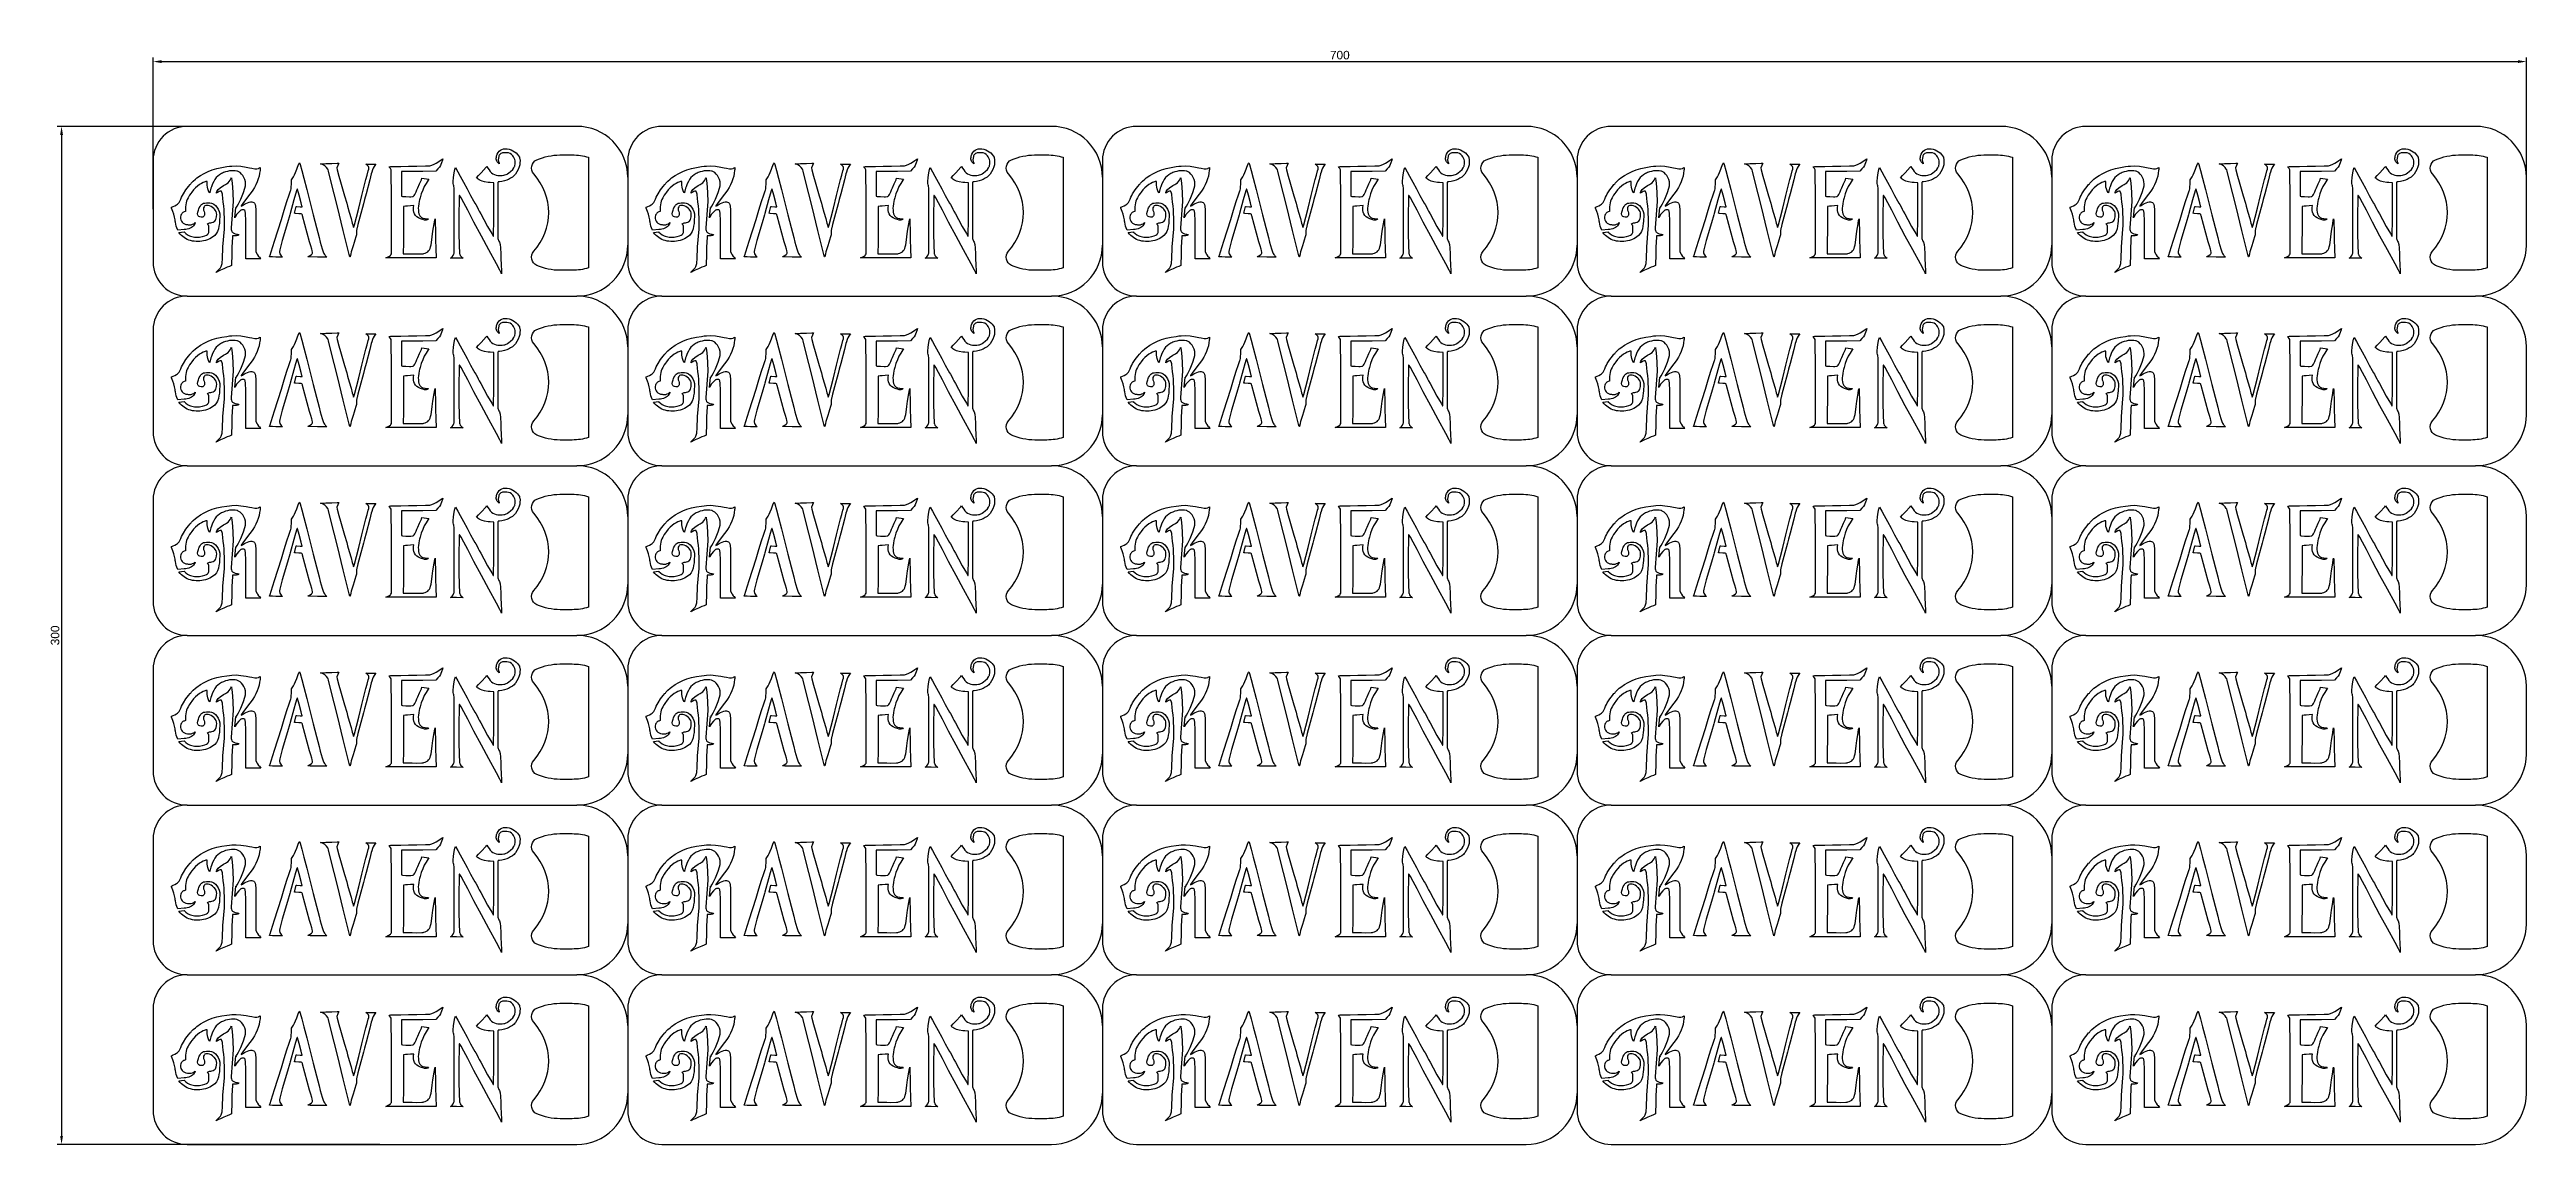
# Model space of a CAD drawing. Header units: millimetres. Extents: x 2045 to 2776, y 1347 to 1669.
import ezdxf

# ---------------------------------------------------------------- set-up
doc = ezdxf.new("R2010")
doc.units = ezdxf.units.MM
doc.styles.get("Standard").update_dxf_attribs({"font": 'arial.ttf'})
doc.dimstyles.new('ISO-25', dxfattribs={"dimtxt": 2.5, "dimasz": 2.5, "dimexe": 1.25, "dimexo": 0.625, "dimtad": 1, "dimtxsty": 'Standard', "dimcen": 2.5, "dimadec": 0, "dimazin": 0, "dimtfac": 1, "dimtmove": 0, "dimatfit": 3, "dimfxl": 1, "dimarcsym": 0})

msp = doc.modelspace()

# ---------------------------------------------------------------- blocks, each defined once
blk = doc.blocks.new('*D8')
at = {"color": 0, "lineweight": -2, "transparency": 16777216}
for p, q in [((2075.52, 1622.46), (2075.52, 1667.18)), ((2078.02, 1665.93), (2773.02, 1665.93)), ((2775.52, 1622.46), (2775.52, 1667.18))]:
    blk.add_line(p, q, dxfattribs=at)
at = {"color": 0, "transparency": 16777216}
for points in [[(2078.02, 1666.35), (2078.02, 1665.51), (2075.52, 1665.93)], [(2773.02, 1666.35), (2773.02, 1665.51), (2775.52, 1665.93)]]:
    blk.add_solid(points, dxfattribs=at)
at = {"layer": 'Defpoints', "color": 0, "transparency": 16777216}
for p in [(2775.52, 1665.93), (2075.52, 1621.84), (2775.52, 1621.84)]:
    blk.add_point(p, dxfattribs=at)
at = {"color": 0, "transparency": 16777216, "insert": (2425.52, 1667.83), "char_height": 2.5, "attachment_point": 5}
blk.add_mtext('700', dxfattribs=at)
blk = doc.blocks.new('*D9')
at = {"color": 0, "lineweight": -2, "transparency": 16777216}
for p, q in [((2142.4, 1646.84), (2047.26, 1646.84)), ((2048.51, 1644.34), (2048.51, 1349.34)), ((2142.4, 1346.84), (2047.26, 1346.84))]:
    blk.add_line(p, q, dxfattribs=at)
at = {"color": 0, "transparency": 16777216}
for points in [[(2048.09, 1644.34), (2048.92, 1644.34), (2048.51, 1646.84)], [(2048.09, 1349.34), (2048.92, 1349.34), (2048.51, 1346.84)]]:
    blk.add_solid(points, dxfattribs=at)
at = {"layer": 'Defpoints', "color": 0, "transparency": 16777216}
for p in [(2143.02, 1646.84), (2048.51, 1346.84), (2143.02, 1346.84)]:
    blk.add_point(p, dxfattribs=at)
at = {"color": 0, "transparency": 16777216, "insert": (2046.61, 1496.84), "char_height": 2.5, "attachment_point": 5, "rotation": 90}
blk.add_mtext('300', dxfattribs=at)

# ---------------------------------------------------------------- dimensions: what is measured, and where the dimension line sits
dim = msp.add_linear_dim(base=(2775.523, 1665.93), p1=(2075.523, 1621.839), p2=(2775.523, 1621.839), dimstyle='ISO-25')
dim.commit()
dim.dimension.update_dxf_attribs({"geometry": '*D8', "text_midpoint": (2425.523, 1667.831)})
dim = msp.add_linear_dim(base=(2048.508, 1346.839), p1=(2143.023, 1646.839), p2=(2143.023, 1346.839), angle=90, dimstyle='ISO-25')
dim.commit()
dim.dimension.update_dxf_attribs({"geometry": '*D9', "text_midpoint": (2046.605, 1496.839)})

# ---------------------------------------------------------------- linework, layer by layer
for points in [[(2215.523, 1631.839, 0.4142136), (2200.523, 1646.839), (2085.523, 1646.839, 0.4142136), (2075.523, 1636.839), (2075.523, 1606.839, 0.4142136), (2085.523, 1596.839), (2200.523, 1596.839, 0.4142136), (2215.523, 1611.839)], [(2355.523, 1631.839, 0.4142136), (2340.523, 1646.839), (2225.523, 1646.839, 0.4142136), (2215.523, 1636.839), (2215.523, 1606.839, 0.4142136), (2225.523, 1596.839), (2340.523, 1596.839, 0.4142136), (2355.523, 1611.839)], [(2495.523, 1631.839, 0.4142136), (2480.523, 1646.839), (2365.523, 1646.839, 0.4142136), (2355.523, 1636.839), (2355.523, 1606.839, 0.4142136), (2365.523, 1596.839), (2480.523, 1596.839, 0.4142136), (2495.523, 1611.839)], [(2635.523, 1631.839, 0.4142136), (2620.523, 1646.839), (2505.523, 1646.839, 0.4142136), (2495.523, 1636.839), (2495.523, 1606.839, 0.4142136), (2505.523, 1596.839), (2620.523, 1596.839, 0.4142136), (2635.523, 1611.839)], [(2085.523, 1596.839, 0.4142136), (2075.523, 1586.839), (2075.523, 1556.839, 0.4142136), (2085.523, 1546.839), (2200.523, 1546.839, 0.4142136), (2215.523, 1561.839)], [(2215.523, 1581.839, 0.4142136), (2200.523, 1596.839)], [(2225.523, 1596.839, 0.4142136), (2215.523, 1586.839), (2215.523, 1556.839, 0.4142136), (2225.523, 1546.839), (2340.523, 1546.839, 0.4142136), (2355.523, 1561.839)], [(2355.523, 1581.839, 0.4142136), (2340.523, 1596.839)], [(2365.523, 1596.839, 0.4142136), (2355.523, 1586.839), (2355.523, 1556.839, 0.4142136), (2365.523, 1546.839), (2480.523, 1546.839, 0.4142136), (2495.523, 1561.839)], [(2495.523, 1581.839, 0.4142136), (2480.523, 1596.839)], [(2505.523, 1596.839, 0.4142136), (2495.523, 1586.839), (2495.523, 1556.839, 0.4142136), (2505.523, 1546.839), (2620.523, 1546.839, 0.4142136), (2635.523, 1561.839)], [(2635.523, 1581.839, 0.4142136), (2620.523, 1596.839)], [(2645.523, 1596.839, 0.4142136), (2635.523, 1586.839), (2635.523, 1556.839, 0.4142136), (2645.523, 1546.839), (2760.523, 1546.839, 0.4142136), (2775.523, 1561.839), (2775.523, 1581.839, 0.4142136), (2760.523, 1596.839)], [(2085.523, 1546.839, 0.4142136), (2075.523, 1536.839), (2075.523, 1506.839, 0.4142136), (2085.523, 1496.839), (2200.523, 1496.839, 0.4142136), (2215.523, 1511.839)], [(2215.523, 1531.839, 0.4142136), (2200.523, 1546.839)], [(2225.523, 1546.839, 0.4142136), (2215.523, 1536.839), (2215.523, 1506.839, 0.4142136), (2225.523, 1496.839), (2340.523, 1496.839, 0.4142136), (2355.523, 1511.839)], [(2355.523, 1531.839, 0.4142136), (2340.523, 1546.839)], [(2365.523, 1546.839, 0.4142136), (2355.523, 1536.839), (2355.523, 1506.839, 0.4142136), (2365.523, 1496.839), (2480.523, 1496.839, 0.4142136), (2495.523, 1511.839)], [(2495.523, 1531.839, 0.4142136), (2480.523, 1546.839)], [(2505.523, 1546.839, 0.4142136), (2495.523, 1536.839), (2495.523, 1506.839, 0.4142136), (2505.523, 1496.839), (2620.523, 1496.839, 0.4142136), (2635.523, 1511.839)], [(2635.523, 1531.839, 0.4142136), (2620.523, 1546.839)], [(2645.523, 1546.839, 0.4142136), (2635.523, 1536.839), (2635.523, 1506.839, 0.4142136), (2645.523, 1496.839), (2760.523, 1496.839, 0.4142136), (2775.523, 1511.839), (2775.523, 1531.839, 0.4142136), (2760.523, 1546.839)], [(2085.523, 1496.839, 0.4142136), (2075.523, 1486.839), (2075.523, 1456.839, 0.4142136), (2085.523, 1446.839), (2200.523, 1446.839, 0.4142136), (2215.523, 1461.839)], [(2215.523, 1481.839, 0.4142136), (2200.523, 1496.839)], [(2225.523, 1496.839, 0.4142136), (2215.523, 1486.839), (2215.523, 1456.839, 0.4142136), (2225.523, 1446.839), (2340.523, 1446.839, 0.4142136), (2355.523, 1461.839)], [(2355.523, 1481.839, 0.4142136), (2340.523, 1496.839)], [(2365.523, 1496.839, 0.4142136), (2355.523, 1486.839), (2355.523, 1456.839, 0.4142136), (2365.523, 1446.839), (2480.523, 1446.839, 0.4142136), (2495.523, 1461.839)], [(2495.523, 1481.839, 0.4142136), (2480.523, 1496.839)], [(2505.523, 1496.839, 0.4142136), (2495.523, 1486.839), (2495.523, 1456.839, 0.4142136), (2505.523, 1446.839), (2620.523, 1446.839, 0.4142136), (2635.523, 1461.839)], [(2635.523, 1481.839, 0.4142136), (2620.523, 1496.839)], [(2645.523, 1496.839, 0.4142136), (2635.523, 1486.839), (2635.523, 1456.839, 0.4142136), (2645.523, 1446.839), (2760.523, 1446.839, 0.4142136), (2775.523, 1461.839), (2775.523, 1481.839, 0.4142136), (2760.523, 1496.839)], [(2085.523, 1446.839, 0.4142136), (2075.523, 1436.839), (2075.523, 1406.839, 0.4142136), (2085.523, 1396.839), (2200.523, 1396.839, 0.4142136), (2215.523, 1411.839)], [(2215.523, 1431.839, 0.4142136), (2200.523, 1446.839)], [(2225.523, 1446.839, 0.4142136), (2215.523, 1436.839), (2215.523, 1406.839, 0.4142136), (2225.523, 1396.839), (2340.523, 1396.839, 0.4142136), (2355.523, 1411.839)], [(2355.523, 1431.839, 0.4142136), (2340.523, 1446.839)], [(2365.523, 1446.839, 0.4142136), (2355.523, 1436.839), (2355.523, 1406.839, 0.4142136), (2365.523, 1396.839), (2480.523, 1396.839, 0.4142136), (2495.523, 1411.839)], [(2495.523, 1431.839, 0.4142136), (2480.523, 1446.839)], [(2505.523, 1446.839, 0.4142136), (2495.523, 1436.839), (2495.523, 1406.839, 0.4142136), (2505.523, 1396.839), (2620.523, 1396.839, 0.4142136), (2635.523, 1411.839)], [(2635.523, 1431.839, 0.4142136), (2620.523, 1446.839)], [(2645.523, 1446.839, 0.4142136), (2635.523, 1436.839), (2635.523, 1406.839, 0.4142136), (2645.523, 1396.839), (2760.523, 1396.839, 0.4142136), (2775.523, 1411.839), (2775.523, 1431.839, 0.4142136), (2760.523, 1446.839)], [(2085.523, 1396.839, 0.4142136), (2075.523, 1386.839), (2075.523, 1356.839, 0.4142136), (2085.523, 1346.839), (2200.523, 1346.839, 0.4142136), (2215.523, 1361.839)], [(2215.523, 1381.839, 0.4142136), (2200.523, 1396.839)], [(2225.523, 1396.839, 0.4142136), (2215.523, 1386.839), (2215.523, 1356.839, 0.4142136), (2225.523, 1346.839), (2340.523, 1346.839, 0.4142136), (2355.523, 1361.839)], [(2355.523, 1381.839, 0.4142136), (2340.523, 1396.839)], [(2365.523, 1396.839, 0.4142136), (2355.523, 1386.839), (2355.523, 1356.839, 0.4142136), (2365.523, 1346.839), (2480.523, 1346.839, 0.4142136), (2495.523, 1361.839)], [(2495.523, 1381.839, 0.4142136), (2480.523, 1396.839)], [(2505.523, 1396.839, 0.4142136), (2495.523, 1386.839), (2495.523, 1356.839, 0.4142136), (2505.523, 1346.839), (2620.523, 1346.839, 0.4142136), (2635.523, 1361.839)], [(2635.523, 1381.839, 0.4142136), (2620.523, 1396.839)], [(2645.523, 1396.839, 0.4142136), (2635.523, 1386.839), (2635.523, 1356.839, 0.4142136), (2645.523, 1346.839), (2760.523, 1346.839, 0.4142136), (2775.523, 1361.839), (2775.523, 1381.839, 0.4142136), (2760.523, 1396.839)]]:
    msp.add_lwpolyline(points, format="xyb")
for points in [[(2635.523, 1636.839), (2635.523, 1606.839, 0.4142136), (2645.523, 1596.839), (2760.523, 1596.839, 0.4142136), (2775.523, 1611.839), (2775.523, 1631.839, 0.4142136), (2760.523, 1646.839), (2645.523, 1646.839, 0.4142136)], [(2188.681, 1636.967, -0.103744), (2195.507, 1638.421), (2199.133, 1638.421, -0.0721424), (2203.963, 1637.721), (2203.963, 1605.122, -0.0721424), (2199.133, 1604.421), (2195.612, 1604.421, -0.105307), (2188.681, 1605.875, -0.5108143), (2187.798, 1610.023, 0.3848974), (2187.798, 1632.819, -0.5108143), (2188.681, 1636.967)], [(2328.681, 1636.967, -0.103744), (2335.507, 1638.421), (2339.133, 1638.421, -0.0721424), (2343.963, 1637.721), (2343.963, 1605.122, -0.0721424), (2339.133, 1604.421), (2335.612, 1604.421, -0.105307), (2328.681, 1605.875, -0.5108143), (2327.798, 1610.023, 0.3848974), (2327.798, 1632.819, -0.5108143), (2328.681, 1636.967)], [(2468.681, 1636.967, -0.103744), (2475.507, 1638.421), (2479.133, 1638.421, -0.0721424), (2483.963, 1637.721), (2483.963, 1605.122, -0.0721424), (2479.133, 1604.421), (2475.612, 1604.421, -0.105307), (2468.681, 1605.875, -0.5108143), (2467.798, 1610.023, 0.3848974), (2467.798, 1632.819, -0.5108143), (2468.681, 1636.967)], [(2608.681, 1636.967, -0.103744), (2615.507, 1638.421), (2619.133, 1638.421, -0.0721424), (2623.963, 1637.721), (2623.963, 1605.122, -0.0721424), (2619.133, 1604.421), (2615.612, 1604.421, -0.105307), (2608.681, 1605.875, -0.5108143), (2607.798, 1610.023, 0.3848974), (2607.798, 1632.819, -0.5108143), (2608.681, 1636.967)], [(2748.681, 1636.967, -0.103744), (2755.507, 1638.421), (2759.133, 1638.421, -0.0721424), (2763.963, 1637.721), (2763.963, 1605.122, -0.0721424), (2759.133, 1604.421), (2755.612, 1604.421, -0.105307), (2748.681, 1605.875, -0.5108143), (2747.798, 1610.023, 0.3848974), (2747.798, 1632.819, -0.5108143), (2748.681, 1636.967)], [(2100.688, 1614.813), (2100.502, 1614.713), (2100.138, 1614.612), (2099.712, 1614.558), (2099.503, 1614.558), (2098.96, 1614.581), (2098.883, 1613.713), (2098.852, 1613.171), (2098.775, 1610.785), (2098.744, 1609.329), (2098.666, 1605.812), (2098.085, 1605.588), (2097.388, 1605.309), (2096.397, 1604.867), (2095.436, 1604.426), (2094.847, 1604.162), (2094.468, 1603.992), (2094.235, 1603.876), (2094.069, 1603.799), (2094.182, 1604.025), (2094.576, 1604.41), (2094.785, 1604.581), (2095.018, 1604.767), (2095.366, 1605.138), (2095.614, 1605.564), (2095.8, 1606.099), (2095.878, 1606.432), (2095.924, 1606.688), (2095.994, 1607.702), (2096.048, 1611.32), (2096.522, 1616.509, 0.0476866), (2096.071, 1625.673), (2096.009, 1626.649), (2095.963, 1626.897), (2095.893, 1627.184), (2095.73, 1627.625), (2095.668, 1627.711), (2095.591, 1627.757), (2095.335, 1627.765), (2095.01, 1627.672), (2094.661, 1627.494), (2094.499, 1627.377), (2094.313, 1627.23), (2094.166, 1627.181), (2094.166, 1627.389), (2094.274, 1627.656), (2094.46, 1627.935), (2094.731, 1628.23), (2095.289, 1628.71), (2096.288, 1629.391), (2096.9, 1629.732), (2097.194, 1629.903), (2097.651, 1630.228), (2097.992, 1630.569), (2098.248, 1630.979), (2098.364, 1631.227), (2098.441, 1631.405), (2098.605, 1631.656), (2098.682, 1631.514), (2098.775, 1630.855), (2098.922, 1628.996), (2098.999, 1627.13), (2099.1, 1624.728), (2098.565, 1616.897), (2098.558, 1616.572), (2098.581, 1616.44), (2098.635, 1616.138), (2098.775, 1615.797), (2098.906, 1615.619), (2099.084, 1615.472), (2099.309, 1615.355), (2099.751, 1615.208), (2100.146, 1615.123), (2100.386, 1615.069), (2100.785, 1614.939), (2100.688, 1614.813)], [(2240.688, 1614.813), (2240.502, 1614.713), (2240.138, 1614.612), (2239.712, 1614.558), (2239.503, 1614.558), (2238.96, 1614.581), (2238.883, 1613.713), (2238.852, 1613.171), (2238.775, 1610.785), (2238.744, 1609.329), (2238.666, 1605.812), (2238.085, 1605.588), (2237.388, 1605.309), (2236.397, 1604.867), (2235.436, 1604.426), (2234.847, 1604.162), (2234.468, 1603.992), (2234.235, 1603.876), (2234.069, 1603.799), (2234.182, 1604.025), (2234.576, 1604.41), (2234.785, 1604.581), (2235.018, 1604.767), (2235.366, 1605.138), (2235.614, 1605.564), (2235.8, 1606.099), (2235.878, 1606.432), (2235.924, 1606.688), (2235.994, 1607.702), (2236.048, 1611.32), (2236.522, 1616.509, 0.0476866), (2236.071, 1625.673), (2236.009, 1626.649), (2235.963, 1626.897), (2235.893, 1627.184), (2235.73, 1627.625), (2235.668, 1627.711), (2235.591, 1627.757), (2235.335, 1627.765), (2235.01, 1627.672), (2234.661, 1627.494), (2234.499, 1627.377), (2234.313, 1627.23), (2234.166, 1627.181), (2234.166, 1627.389), (2234.274, 1627.656), (2234.46, 1627.935), (2234.731, 1628.23), (2235.289, 1628.71), (2236.288, 1629.391), (2236.9, 1629.732), (2237.194, 1629.903), (2237.651, 1630.228), (2237.992, 1630.569), (2238.248, 1630.979), (2238.364, 1631.227), (2238.441, 1631.405), (2238.605, 1631.656), (2238.682, 1631.514), (2238.775, 1630.855), (2238.922, 1628.996), (2238.999, 1627.13), (2239.1, 1624.728), (2238.565, 1616.897), (2238.558, 1616.572), (2238.581, 1616.44), (2238.635, 1616.138), (2238.775, 1615.797), (2238.906, 1615.619), (2239.084, 1615.472), (2239.309, 1615.355), (2239.751, 1615.208), (2240.146, 1615.123), (2240.386, 1615.069), (2240.785, 1614.939), (2240.688, 1614.813)], [(2380.688, 1614.813), (2380.502, 1614.713), (2380.138, 1614.612), (2379.712, 1614.558), (2379.503, 1614.558), (2378.96, 1614.581), (2378.883, 1613.713), (2378.852, 1613.171), (2378.775, 1610.785), (2378.744, 1609.329), (2378.666, 1605.812), (2378.085, 1605.588), (2377.388, 1605.309), (2376.397, 1604.867), (2375.436, 1604.426), (2374.847, 1604.162), (2374.468, 1603.992), (2374.235, 1603.876), (2374.069, 1603.799), (2374.182, 1604.025), (2374.576, 1604.41), (2374.785, 1604.581), (2375.018, 1604.767), (2375.366, 1605.138), (2375.614, 1605.564), (2375.8, 1606.099), (2375.878, 1606.432), (2375.924, 1606.688), (2375.994, 1607.702), (2376.048, 1611.32), (2376.522, 1616.509, 0.0476866), (2376.071, 1625.673), (2376.009, 1626.649), (2375.963, 1626.897), (2375.893, 1627.184), (2375.73, 1627.625), (2375.668, 1627.711), (2375.591, 1627.757), (2375.335, 1627.765), (2375.01, 1627.672), (2374.661, 1627.494), (2374.499, 1627.377), (2374.313, 1627.23), (2374.166, 1627.181), (2374.166, 1627.389), (2374.274, 1627.656), (2374.46, 1627.935), (2374.731, 1628.23), (2375.289, 1628.71), (2376.288, 1629.391), (2376.9, 1629.732), (2377.194, 1629.903), (2377.651, 1630.228), (2377.992, 1630.569), (2378.248, 1630.979), (2378.364, 1631.227), (2378.441, 1631.405), (2378.605, 1631.656), (2378.682, 1631.514), (2378.775, 1630.855), (2378.922, 1628.996), (2378.999, 1627.13), (2379.1, 1624.728), (2378.565, 1616.897), (2378.558, 1616.572), (2378.581, 1616.44), (2378.635, 1616.138), (2378.775, 1615.797), (2378.906, 1615.619), (2379.084, 1615.472), (2379.309, 1615.355), (2379.751, 1615.208), (2380.146, 1615.123), (2380.386, 1615.069), (2380.785, 1614.939), (2380.688, 1614.813)], [(2520.688, 1614.813), (2520.502, 1614.713), (2520.138, 1614.612), (2519.712, 1614.558), (2519.503, 1614.558), (2518.96, 1614.581), (2518.883, 1613.713), (2518.852, 1613.171), (2518.775, 1610.785), (2518.744, 1609.329), (2518.666, 1605.812), (2518.085, 1605.588), (2517.388, 1605.309), (2516.397, 1604.867), (2515.436, 1604.426), (2514.847, 1604.162), (2514.468, 1603.992), (2514.235, 1603.876), (2514.069, 1603.799), (2514.182, 1604.025), (2514.576, 1604.41), (2514.785, 1604.581), (2515.018, 1604.767), (2515.366, 1605.138), (2515.614, 1605.564), (2515.8, 1606.099), (2515.878, 1606.432), (2515.924, 1606.688), (2515.994, 1607.702), (2516.048, 1611.32), (2516.522, 1616.509, 0.0476866), (2516.071, 1625.673), (2516.009, 1626.649), (2515.963, 1626.897), (2515.893, 1627.184), (2515.73, 1627.625), (2515.668, 1627.711), (2515.591, 1627.757), (2515.335, 1627.765), (2515.01, 1627.672), (2514.661, 1627.494), (2514.499, 1627.377), (2514.313, 1627.23), (2514.166, 1627.181), (2514.166, 1627.389), (2514.274, 1627.656), (2514.46, 1627.935), (2514.731, 1628.23), (2515.289, 1628.71), (2516.288, 1629.391), (2516.9, 1629.732), (2517.194, 1629.903), (2517.651, 1630.228), (2517.992, 1630.569), (2518.248, 1630.979), (2518.364, 1631.227), (2518.441, 1631.405), (2518.605, 1631.656), (2518.682, 1631.514), (2518.775, 1630.855), (2518.922, 1628.996), (2518.999, 1627.13), (2519.1, 1624.728), (2518.565, 1616.897), (2518.558, 1616.572), (2518.581, 1616.44), (2518.635, 1616.138), (2518.775, 1615.797), (2518.906, 1615.619), (2519.084, 1615.472), (2519.309, 1615.355), (2519.751, 1615.208), (2520.146, 1615.123), (2520.386, 1615.069), (2520.785, 1614.939), (2520.688, 1614.813)], [(2660.688, 1614.813), (2660.502, 1614.713), (2660.138, 1614.612), (2659.712, 1614.558), (2659.503, 1614.558), (2658.96, 1614.581), (2658.883, 1613.713), (2658.852, 1613.171), (2658.775, 1610.785), (2658.744, 1609.329), (2658.666, 1605.812), (2658.085, 1605.588), (2657.388, 1605.309), (2656.397, 1604.867), (2655.436, 1604.426), (2654.847, 1604.162), (2654.468, 1603.992), (2654.235, 1603.876), (2654.069, 1603.799), (2654.182, 1604.025), (2654.576, 1604.41), (2654.785, 1604.581), (2655.018, 1604.767), (2655.366, 1605.138), (2655.614, 1605.564), (2655.8, 1606.099), (2655.878, 1606.432), (2655.924, 1606.688), (2655.994, 1607.702), (2656.048, 1611.32), (2656.522, 1616.509, 0.0476866), (2656.071, 1625.673), (2656.009, 1626.649), (2655.963, 1626.897), (2655.893, 1627.184), (2655.73, 1627.625), (2655.668, 1627.711), (2655.591, 1627.757), (2655.335, 1627.765), (2655.01, 1627.672), (2654.661, 1627.494), (2654.499, 1627.377), (2654.313, 1627.23), (2654.166, 1627.181), (2654.166, 1627.389), (2654.274, 1627.656), (2654.46, 1627.935), (2654.731, 1628.23), (2655.289, 1628.71), (2656.288, 1629.391), (2656.9, 1629.732), (2657.194, 1629.903), (2657.651, 1630.228), (2657.992, 1630.569), (2658.248, 1630.979), (2658.364, 1631.227), (2658.441, 1631.405), (2658.605, 1631.656), (2658.682, 1631.514), (2658.775, 1630.855), (2658.922, 1628.996), (2658.999, 1627.13), (2659.1, 1624.728), (2658.565, 1616.897), (2658.558, 1616.572), (2658.581, 1616.44), (2658.635, 1616.138), (2658.775, 1615.797), (2658.906, 1615.619), (2659.084, 1615.472), (2659.309, 1615.355), (2659.751, 1615.208), (2660.146, 1615.123), (2660.386, 1615.069), (2660.785, 1614.939), (2660.688, 1614.813)], [(2188.681, 1586.967, -0.103744), (2195.507, 1588.421), (2199.133, 1588.421, -0.0721424), (2203.963, 1587.721), (2203.963, 1555.122, -0.0721424), (2199.133, 1554.421), (2195.612, 1554.421, -0.105307), (2188.681, 1555.875, -0.5108143), (2187.798, 1560.023, 0.3848974), (2187.798, 1582.819, -0.5108143), (2188.681, 1586.967)], [(2328.681, 1586.967, -0.103744), (2335.507, 1588.421), (2339.133, 1588.421, -0.0721424), (2343.963, 1587.721), (2343.963, 1555.122, -0.0721424), (2339.133, 1554.421), (2335.612, 1554.421, -0.105307), (2328.681, 1555.875, -0.5108143), (2327.798, 1560.023, 0.3848974), (2327.798, 1582.819, -0.5108143), (2328.681, 1586.967)], [(2468.681, 1586.967, -0.103744), (2475.507, 1588.421), (2479.133, 1588.421, -0.0721424), (2483.963, 1587.721), (2483.963, 1555.122, -0.0721424), (2479.133, 1554.421), (2475.612, 1554.421, -0.105307), (2468.681, 1555.875, -0.5108143), (2467.798, 1560.023, 0.3848974), (2467.798, 1582.819, -0.5108143), (2468.681, 1586.967)], [(2608.681, 1586.967, -0.103744), (2615.507, 1588.421), (2619.133, 1588.421, -0.0721424), (2623.963, 1587.721), (2623.963, 1555.122, -0.0721424), (2619.133, 1554.421), (2615.612, 1554.421, -0.105307), (2608.681, 1555.875, -0.5108143), (2607.798, 1560.023, 0.3848974), (2607.798, 1582.819, -0.5108143), (2608.681, 1586.967)], [(2748.681, 1586.967, -0.103744), (2755.507, 1588.421), (2759.133, 1588.421, -0.0721424), (2763.963, 1587.721), (2763.963, 1555.122, -0.0721424), (2759.133, 1554.421), (2755.612, 1554.421, -0.105307), (2748.681, 1555.875, -0.5108143), (2747.798, 1560.023, 0.3848974), (2747.798, 1582.819, -0.5108143), (2748.681, 1586.967)], [(2100.688, 1564.813), (2100.502, 1564.713), (2100.138, 1564.612), (2099.712, 1564.558), (2099.503, 1564.558), (2098.96, 1564.581), (2098.883, 1563.713), (2098.852, 1563.171), (2098.775, 1560.785), (2098.744, 1559.329), (2098.666, 1555.812), (2098.085, 1555.588), (2097.388, 1555.309), (2096.397, 1554.867), (2095.436, 1554.426), (2094.847, 1554.162), (2094.468, 1553.992), (2094.235, 1553.876), (2094.069, 1553.799), (2094.182, 1554.025), (2094.576, 1554.41), (2094.785, 1554.581), (2095.018, 1554.767), (2095.366, 1555.138), (2095.614, 1555.564), (2095.8, 1556.099), (2095.878, 1556.432), (2095.924, 1556.688), (2095.994, 1557.702), (2096.048, 1561.32), (2096.522, 1566.509, 0.0476866), (2096.071, 1575.673), (2096.009, 1576.649), (2095.963, 1576.897), (2095.893, 1577.184), (2095.73, 1577.625), (2095.668, 1577.711), (2095.591, 1577.757), (2095.335, 1577.765), (2095.01, 1577.672), (2094.661, 1577.494), (2094.499, 1577.377), (2094.313, 1577.23), (2094.166, 1577.181), (2094.166, 1577.389), (2094.274, 1577.656), (2094.46, 1577.935), (2094.731, 1578.23), (2095.289, 1578.71), (2096.288, 1579.391), (2096.9, 1579.732), (2097.194, 1579.903), (2097.651, 1580.228), (2097.992, 1580.569), (2098.248, 1580.979), (2098.364, 1581.227), (2098.441, 1581.405), (2098.605, 1581.656), (2098.682, 1581.514), (2098.775, 1580.855), (2098.922, 1578.996), (2098.999, 1577.13), (2099.1, 1574.728), (2098.565, 1566.897), (2098.558, 1566.572), (2098.581, 1566.44), (2098.635, 1566.138), (2098.775, 1565.797), (2098.906, 1565.619), (2099.084, 1565.472), (2099.309, 1565.355), (2099.751, 1565.208), (2100.146, 1565.123), (2100.386, 1565.069), (2100.785, 1564.939), (2100.688, 1564.813)], [(2240.688, 1564.813), (2240.502, 1564.713), (2240.138, 1564.612), (2239.712, 1564.558), (2239.503, 1564.558), (2238.96, 1564.581), (2238.883, 1563.713), (2238.852, 1563.171), (2238.775, 1560.785), (2238.744, 1559.329), (2238.666, 1555.812), (2238.085, 1555.588), (2237.388, 1555.309), (2236.397, 1554.867), (2235.436, 1554.426), (2234.847, 1554.162), (2234.468, 1553.992), (2234.235, 1553.876), (2234.069, 1553.799), (2234.182, 1554.025), (2234.576, 1554.41), (2234.785, 1554.581), (2235.018, 1554.767), (2235.366, 1555.138), (2235.614, 1555.564), (2235.8, 1556.099), (2235.878, 1556.432), (2235.924, 1556.688), (2235.994, 1557.702), (2236.048, 1561.32), (2236.522, 1566.509, 0.0476866), (2236.071, 1575.673), (2236.009, 1576.649), (2235.963, 1576.897), (2235.893, 1577.184), (2235.73, 1577.625), (2235.668, 1577.711), (2235.591, 1577.757), (2235.335, 1577.765), (2235.01, 1577.672), (2234.661, 1577.494), (2234.499, 1577.377), (2234.313, 1577.23), (2234.166, 1577.181), (2234.166, 1577.389), (2234.274, 1577.656), (2234.46, 1577.935), (2234.731, 1578.23), (2235.289, 1578.71), (2236.288, 1579.391), (2236.9, 1579.732), (2237.194, 1579.903), (2237.651, 1580.228), (2237.992, 1580.569), (2238.248, 1580.979), (2238.364, 1581.227), (2238.441, 1581.405), (2238.605, 1581.656), (2238.682, 1581.514), (2238.775, 1580.855), (2238.922, 1578.996), (2238.999, 1577.13), (2239.1, 1574.728), (2238.565, 1566.897), (2238.558, 1566.572), (2238.581, 1566.44), (2238.635, 1566.138), (2238.775, 1565.797), (2238.906, 1565.619), (2239.084, 1565.472), (2239.309, 1565.355), (2239.751, 1565.208), (2240.146, 1565.123), (2240.386, 1565.069), (2240.785, 1564.939), (2240.688, 1564.813)], [(2380.688, 1564.813), (2380.502, 1564.713), (2380.138, 1564.612), (2379.712, 1564.558), (2379.503, 1564.558), (2378.96, 1564.581), (2378.883, 1563.713), (2378.852, 1563.171), (2378.775, 1560.785), (2378.744, 1559.329), (2378.666, 1555.812), (2378.085, 1555.588), (2377.388, 1555.309), (2376.397, 1554.867), (2375.436, 1554.426), (2374.847, 1554.162), (2374.468, 1553.992), (2374.235, 1553.876), (2374.069, 1553.799), (2374.182, 1554.025), (2374.576, 1554.41), (2374.785, 1554.581), (2375.018, 1554.767), (2375.366, 1555.138), (2375.614, 1555.564), (2375.8, 1556.099), (2375.878, 1556.432), (2375.924, 1556.688), (2375.994, 1557.702), (2376.048, 1561.32), (2376.522, 1566.509, 0.0476866), (2376.071, 1575.673), (2376.009, 1576.649), (2375.963, 1576.897), (2375.893, 1577.184), (2375.73, 1577.625), (2375.668, 1577.711), (2375.591, 1577.757), (2375.335, 1577.765), (2375.01, 1577.672), (2374.661, 1577.494), (2374.499, 1577.377), (2374.313, 1577.23), (2374.166, 1577.181), (2374.166, 1577.389), (2374.274, 1577.656), (2374.46, 1577.935), (2374.731, 1578.23), (2375.289, 1578.71), (2376.288, 1579.391), (2376.9, 1579.732), (2377.194, 1579.903), (2377.651, 1580.228), (2377.992, 1580.569), (2378.248, 1580.979), (2378.364, 1581.227), (2378.441, 1581.405), (2378.605, 1581.656), (2378.682, 1581.514), (2378.775, 1580.855), (2378.922, 1578.996), (2378.999, 1577.13), (2379.1, 1574.728), (2378.565, 1566.897), (2378.558, 1566.572), (2378.581, 1566.44), (2378.635, 1566.138), (2378.775, 1565.797), (2378.906, 1565.619), (2379.084, 1565.472), (2379.309, 1565.355), (2379.751, 1565.208), (2380.146, 1565.123), (2380.386, 1565.069), (2380.785, 1564.939), (2380.688, 1564.813)], [(2520.688, 1564.813), (2520.502, 1564.713), (2520.138, 1564.612), (2519.712, 1564.558), (2519.503, 1564.558), (2518.96, 1564.581), (2518.883, 1563.713), (2518.852, 1563.171), (2518.775, 1560.785), (2518.744, 1559.329), (2518.666, 1555.812), (2518.085, 1555.588), (2517.388, 1555.309), (2516.397, 1554.867), (2515.436, 1554.426), (2514.847, 1554.162), (2514.468, 1553.992), (2514.235, 1553.876), (2514.069, 1553.799), (2514.182, 1554.025), (2514.576, 1554.41), (2514.785, 1554.581), (2515.018, 1554.767), (2515.366, 1555.138), (2515.614, 1555.564), (2515.8, 1556.099), (2515.878, 1556.432), (2515.924, 1556.688), (2515.994, 1557.702), (2516.048, 1561.32), (2516.522, 1566.509, 0.0476866), (2516.071, 1575.673), (2516.009, 1576.649), (2515.963, 1576.897), (2515.893, 1577.184), (2515.73, 1577.625), (2515.668, 1577.711), (2515.591, 1577.757), (2515.335, 1577.765), (2515.01, 1577.672), (2514.661, 1577.494), (2514.499, 1577.377), (2514.313, 1577.23), (2514.166, 1577.181), (2514.166, 1577.389), (2514.274, 1577.656), (2514.46, 1577.935), (2514.731, 1578.23), (2515.289, 1578.71), (2516.288, 1579.391), (2516.9, 1579.732), (2517.194, 1579.903), (2517.651, 1580.228), (2517.992, 1580.569), (2518.248, 1580.979), (2518.364, 1581.227), (2518.441, 1581.405), (2518.605, 1581.656), (2518.682, 1581.514), (2518.775, 1580.855), (2518.922, 1578.996), (2518.999, 1577.13), (2519.1, 1574.728), (2518.565, 1566.897), (2518.558, 1566.572), (2518.581, 1566.44), (2518.635, 1566.138), (2518.775, 1565.797), (2518.906, 1565.619), (2519.084, 1565.472), (2519.309, 1565.355), (2519.751, 1565.208), (2520.146, 1565.123), (2520.386, 1565.069), (2520.785, 1564.939), (2520.688, 1564.813)], [(2660.688, 1564.813), (2660.502, 1564.713), (2660.138, 1564.612), (2659.712, 1564.558), (2659.503, 1564.558), (2658.96, 1564.581), (2658.883, 1563.713), (2658.852, 1563.171), (2658.775, 1560.785), (2658.744, 1559.329), (2658.666, 1555.812), (2658.085, 1555.588), (2657.388, 1555.309), (2656.397, 1554.867), (2655.436, 1554.426), (2654.847, 1554.162), (2654.468, 1553.992), (2654.235, 1553.876), (2654.069, 1553.799), (2654.182, 1554.025), (2654.576, 1554.41), (2654.785, 1554.581), (2655.018, 1554.767), (2655.366, 1555.138), (2655.614, 1555.564), (2655.8, 1556.099), (2655.878, 1556.432), (2655.924, 1556.688), (2655.994, 1557.702), (2656.048, 1561.32), (2656.522, 1566.509, 0.0476866), (2656.071, 1575.673), (2656.009, 1576.649), (2655.963, 1576.897), (2655.893, 1577.184), (2655.73, 1577.625), (2655.668, 1577.711), (2655.591, 1577.757), (2655.335, 1577.765), (2655.01, 1577.672), (2654.661, 1577.494), (2654.499, 1577.377), (2654.313, 1577.23), (2654.166, 1577.181), (2654.166, 1577.389), (2654.274, 1577.656), (2654.46, 1577.935), (2654.731, 1578.23), (2655.289, 1578.71), (2656.288, 1579.391), (2656.9, 1579.732), (2657.194, 1579.903), (2657.651, 1580.228), (2657.992, 1580.569), (2658.248, 1580.979), (2658.364, 1581.227), (2658.441, 1581.405), (2658.605, 1581.656), (2658.682, 1581.514), (2658.775, 1580.855), (2658.922, 1578.996), (2658.999, 1577.13), (2659.1, 1574.728), (2658.565, 1566.897), (2658.558, 1566.572), (2658.581, 1566.44), (2658.635, 1566.138), (2658.775, 1565.797), (2658.906, 1565.619), (2659.084, 1565.472), (2659.309, 1565.355), (2659.751, 1565.208), (2660.146, 1565.123), (2660.386, 1565.069), (2660.785, 1564.939), (2660.688, 1564.813)], [(2188.681, 1536.967, -0.103744), (2195.507, 1538.421), (2199.133, 1538.421, -0.0721424), (2203.963, 1537.721), (2203.963, 1505.122, -0.0721424), (2199.133, 1504.421), (2195.612, 1504.421, -0.105307), (2188.681, 1505.875, -0.5108143), (2187.798, 1510.023, 0.3848974), (2187.798, 1532.819, -0.5108143), (2188.681, 1536.967)], [(2328.681, 1536.967, -0.103744), (2335.507, 1538.421), (2339.133, 1538.421, -0.0721424), (2343.963, 1537.721), (2343.963, 1505.122, -0.0721424), (2339.133, 1504.421), (2335.612, 1504.421, -0.105307), (2328.681, 1505.875, -0.5108143), (2327.798, 1510.023, 0.3848974), (2327.798, 1532.819, -0.5108143), (2328.681, 1536.967)], [(2468.681, 1536.967, -0.103744), (2475.507, 1538.421), (2479.133, 1538.421, -0.0721424), (2483.963, 1537.721), (2483.963, 1505.122, -0.0721424), (2479.133, 1504.421), (2475.612, 1504.421, -0.105307), (2468.681, 1505.875, -0.5108143), (2467.798, 1510.023, 0.3848974), (2467.798, 1532.819, -0.5108143), (2468.681, 1536.967)], [(2608.681, 1536.967, -0.103744), (2615.507, 1538.421), (2619.133, 1538.421, -0.0721424), (2623.963, 1537.721), (2623.963, 1505.122, -0.0721424), (2619.133, 1504.421), (2615.612, 1504.421, -0.105307), (2608.681, 1505.875, -0.5108143), (2607.798, 1510.023, 0.3848974), (2607.798, 1532.819, -0.5108143), (2608.681, 1536.967)], [(2748.681, 1536.967, -0.103744), (2755.507, 1538.421), (2759.133, 1538.421, -0.0721424), (2763.963, 1537.721), (2763.963, 1505.122, -0.0721424), (2759.133, 1504.421), (2755.612, 1504.421, -0.105307), (2748.681, 1505.875, -0.5108143), (2747.798, 1510.023, 0.3848974), (2747.798, 1532.819, -0.5108143), (2748.681, 1536.967)], [(2100.688, 1514.813), (2100.502, 1514.713), (2100.138, 1514.612), (2099.712, 1514.558), (2099.503, 1514.558), (2098.96, 1514.581), (2098.883, 1513.713), (2098.852, 1513.171), (2098.775, 1510.785), (2098.744, 1509.329), (2098.666, 1505.812), (2098.085, 1505.588), (2097.388, 1505.309), (2096.397, 1504.867), (2095.436, 1504.426), (2094.847, 1504.162), (2094.468, 1503.992), (2094.235, 1503.876), (2094.069, 1503.799), (2094.182, 1504.025), (2094.576, 1504.41), (2094.785, 1504.581), (2095.018, 1504.767), (2095.366, 1505.138), (2095.614, 1505.564), (2095.8, 1506.099), (2095.878, 1506.432), (2095.924, 1506.688), (2095.994, 1507.702), (2096.048, 1511.32), (2096.522, 1516.509, 0.0476866), (2096.071, 1525.673), (2096.009, 1526.649), (2095.963, 1526.897), (2095.893, 1527.184), (2095.73, 1527.625), (2095.668, 1527.711), (2095.591, 1527.757), (2095.335, 1527.765), (2095.01, 1527.672), (2094.661, 1527.494), (2094.499, 1527.377), (2094.313, 1527.23), (2094.166, 1527.181), (2094.166, 1527.389), (2094.274, 1527.656), (2094.46, 1527.935), (2094.731, 1528.23), (2095.289, 1528.71), (2096.288, 1529.391), (2096.9, 1529.732), (2097.194, 1529.903), (2097.651, 1530.228), (2097.992, 1530.569), (2098.248, 1530.979), (2098.364, 1531.227), (2098.441, 1531.405), (2098.605, 1531.656), (2098.682, 1531.514), (2098.775, 1530.855), (2098.922, 1528.996), (2098.999, 1527.13), (2099.1, 1524.728), (2098.565, 1516.897), (2098.558, 1516.572), (2098.581, 1516.44), (2098.635, 1516.138), (2098.775, 1515.797), (2098.906, 1515.619), (2099.084, 1515.472), (2099.309, 1515.355), (2099.751, 1515.208), (2100.146, 1515.123), (2100.386, 1515.069), (2100.785, 1514.939), (2100.688, 1514.813)], [(2240.688, 1514.813), (2240.502, 1514.713), (2240.138, 1514.612), (2239.712, 1514.558), (2239.503, 1514.558), (2238.96, 1514.581), (2238.883, 1513.713), (2238.852, 1513.171), (2238.775, 1510.785), (2238.744, 1509.329), (2238.666, 1505.812), (2238.085, 1505.588), (2237.388, 1505.309), (2236.397, 1504.867), (2235.436, 1504.426), (2234.847, 1504.162), (2234.468, 1503.992), (2234.235, 1503.876), (2234.069, 1503.799), (2234.182, 1504.025), (2234.576, 1504.41), (2234.785, 1504.581), (2235.018, 1504.767), (2235.366, 1505.138), (2235.614, 1505.564), (2235.8, 1506.099), (2235.878, 1506.432), (2235.924, 1506.688), (2235.994, 1507.702), (2236.048, 1511.32), (2236.522, 1516.509, 0.0476866), (2236.071, 1525.673), (2236.009, 1526.649), (2235.963, 1526.897), (2235.893, 1527.184), (2235.73, 1527.625), (2235.668, 1527.711), (2235.591, 1527.757), (2235.335, 1527.765), (2235.01, 1527.672), (2234.661, 1527.494), (2234.499, 1527.377), (2234.313, 1527.23), (2234.166, 1527.181), (2234.166, 1527.389), (2234.274, 1527.656), (2234.46, 1527.935), (2234.731, 1528.23), (2235.289, 1528.71), (2236.288, 1529.391), (2236.9, 1529.732), (2237.194, 1529.903), (2237.651, 1530.228), (2237.992, 1530.569), (2238.248, 1530.979), (2238.364, 1531.227), (2238.441, 1531.405), (2238.605, 1531.656), (2238.682, 1531.514), (2238.775, 1530.855), (2238.922, 1528.996), (2238.999, 1527.13), (2239.1, 1524.728), (2238.565, 1516.897), (2238.558, 1516.572), (2238.581, 1516.44), (2238.635, 1516.138), (2238.775, 1515.797), (2238.906, 1515.619), (2239.084, 1515.472), (2239.309, 1515.355), (2239.751, 1515.208), (2240.146, 1515.123), (2240.386, 1515.069), (2240.785, 1514.939), (2240.688, 1514.813)], [(2380.688, 1514.813), (2380.502, 1514.713), (2380.138, 1514.612), (2379.712, 1514.558), (2379.503, 1514.558), (2378.96, 1514.581), (2378.883, 1513.713), (2378.852, 1513.171), (2378.775, 1510.785), (2378.744, 1509.329), (2378.666, 1505.812), (2378.085, 1505.588), (2377.388, 1505.309), (2376.397, 1504.867), (2375.436, 1504.426), (2374.847, 1504.162), (2374.468, 1503.992), (2374.235, 1503.876), (2374.069, 1503.799), (2374.182, 1504.025), (2374.576, 1504.41), (2374.785, 1504.581), (2375.018, 1504.767), (2375.366, 1505.138), (2375.614, 1505.564), (2375.8, 1506.099), (2375.878, 1506.432), (2375.924, 1506.688), (2375.994, 1507.702), (2376.048, 1511.32), (2376.522, 1516.509, 0.0476866), (2376.071, 1525.673), (2376.009, 1526.649), (2375.963, 1526.897), (2375.893, 1527.184), (2375.73, 1527.625), (2375.668, 1527.711), (2375.591, 1527.757), (2375.335, 1527.765), (2375.01, 1527.672), (2374.661, 1527.494), (2374.499, 1527.377), (2374.313, 1527.23), (2374.166, 1527.181), (2374.166, 1527.389), (2374.274, 1527.656), (2374.46, 1527.935), (2374.731, 1528.23), (2375.289, 1528.71), (2376.288, 1529.391), (2376.9, 1529.732), (2377.194, 1529.903), (2377.651, 1530.228), (2377.992, 1530.569), (2378.248, 1530.979), (2378.364, 1531.227), (2378.441, 1531.405), (2378.605, 1531.656), (2378.682, 1531.514), (2378.775, 1530.855), (2378.922, 1528.996), (2378.999, 1527.13), (2379.1, 1524.728), (2378.565, 1516.897), (2378.558, 1516.572), (2378.581, 1516.44), (2378.635, 1516.138), (2378.775, 1515.797), (2378.906, 1515.619), (2379.084, 1515.472), (2379.309, 1515.355), (2379.751, 1515.208), (2380.146, 1515.123), (2380.386, 1515.069), (2380.785, 1514.939), (2380.688, 1514.813)], [(2520.688, 1514.813), (2520.502, 1514.713), (2520.138, 1514.612), (2519.712, 1514.558), (2519.503, 1514.558), (2518.96, 1514.581), (2518.883, 1513.713), (2518.852, 1513.171), (2518.775, 1510.785), (2518.744, 1509.329), (2518.666, 1505.812), (2518.085, 1505.588), (2517.388, 1505.309), (2516.397, 1504.867), (2515.436, 1504.426), (2514.847, 1504.162), (2514.468, 1503.992), (2514.235, 1503.876), (2514.069, 1503.799), (2514.182, 1504.025), (2514.576, 1504.41), (2514.785, 1504.581), (2515.018, 1504.767), (2515.366, 1505.138), (2515.614, 1505.564), (2515.8, 1506.099), (2515.878, 1506.432), (2515.924, 1506.688), (2515.994, 1507.702), (2516.048, 1511.32), (2516.522, 1516.509, 0.0476866), (2516.071, 1525.673), (2516.009, 1526.649), (2515.963, 1526.897), (2515.893, 1527.184), (2515.73, 1527.625), (2515.668, 1527.711), (2515.591, 1527.757), (2515.335, 1527.765), (2515.01, 1527.672), (2514.661, 1527.494), (2514.499, 1527.377), (2514.313, 1527.23), (2514.166, 1527.181), (2514.166, 1527.389), (2514.274, 1527.656), (2514.46, 1527.935), (2514.731, 1528.23), (2515.289, 1528.71), (2516.288, 1529.391), (2516.9, 1529.732), (2517.194, 1529.903), (2517.651, 1530.228), (2517.992, 1530.569), (2518.248, 1530.979), (2518.364, 1531.227), (2518.441, 1531.405), (2518.605, 1531.656), (2518.682, 1531.514), (2518.775, 1530.855), (2518.922, 1528.996), (2518.999, 1527.13), (2519.1, 1524.728), (2518.565, 1516.897), (2518.558, 1516.572), (2518.581, 1516.44), (2518.635, 1516.138), (2518.775, 1515.797), (2518.906, 1515.619), (2519.084, 1515.472), (2519.309, 1515.355), (2519.751, 1515.208), (2520.146, 1515.123), (2520.386, 1515.069), (2520.785, 1514.939), (2520.688, 1514.813)], [(2660.688, 1514.813), (2660.502, 1514.713), (2660.138, 1514.612), (2659.712, 1514.558), (2659.503, 1514.558), (2658.96, 1514.581), (2658.883, 1513.713), (2658.852, 1513.171), (2658.775, 1510.785), (2658.744, 1509.329), (2658.666, 1505.812), (2658.085, 1505.588), (2657.388, 1505.309), (2656.397, 1504.867), (2655.436, 1504.426), (2654.847, 1504.162), (2654.468, 1503.992), (2654.235, 1503.876), (2654.069, 1503.799), (2654.182, 1504.025), (2654.576, 1504.41), (2654.785, 1504.581), (2655.018, 1504.767), (2655.366, 1505.138), (2655.614, 1505.564), (2655.8, 1506.099), (2655.878, 1506.432), (2655.924, 1506.688), (2655.994, 1507.702), (2656.048, 1511.32), (2656.522, 1516.509, 0.0476866), (2656.071, 1525.673), (2656.009, 1526.649), (2655.963, 1526.897), (2655.893, 1527.184), (2655.73, 1527.625), (2655.668, 1527.711), (2655.591, 1527.757), (2655.335, 1527.765), (2655.01, 1527.672), (2654.661, 1527.494), (2654.499, 1527.377), (2654.313, 1527.23), (2654.166, 1527.181), (2654.166, 1527.389), (2654.274, 1527.656), (2654.46, 1527.935), (2654.731, 1528.23), (2655.289, 1528.71), (2656.288, 1529.391), (2656.9, 1529.732), (2657.194, 1529.903), (2657.651, 1530.228), (2657.992, 1530.569), (2658.248, 1530.979), (2658.364, 1531.227), (2658.441, 1531.405), (2658.605, 1531.656), (2658.682, 1531.514), (2658.775, 1530.855), (2658.922, 1528.996), (2658.999, 1527.13), (2659.1, 1524.728), (2658.565, 1516.897), (2658.558, 1516.572), (2658.581, 1516.44), (2658.635, 1516.138), (2658.775, 1515.797), (2658.906, 1515.619), (2659.084, 1515.472), (2659.309, 1515.355), (2659.751, 1515.208), (2660.146, 1515.123), (2660.386, 1515.069), (2660.785, 1514.939), (2660.688, 1514.813)], [(2188.681, 1486.967, -0.103744), (2195.507, 1488.421), (2199.133, 1488.421, -0.0721424), (2203.963, 1487.721), (2203.963, 1455.122, -0.0721424), (2199.133, 1454.421), (2195.612, 1454.421, -0.105307), (2188.681, 1455.875, -0.5108143), (2187.798, 1460.023, 0.3848974), (2187.798, 1482.819, -0.5108143), (2188.681, 1486.967)], [(2328.681, 1486.967, -0.103744), (2335.507, 1488.421), (2339.133, 1488.421, -0.0721424), (2343.963, 1487.721), (2343.963, 1455.122, -0.0721424), (2339.133, 1454.421), (2335.612, 1454.421, -0.105307), (2328.681, 1455.875, -0.5108143), (2327.798, 1460.023, 0.3848974), (2327.798, 1482.819, -0.5108143), (2328.681, 1486.967)], [(2468.681, 1486.967, -0.103744), (2475.507, 1488.421), (2479.133, 1488.421, -0.0721424), (2483.963, 1487.721), (2483.963, 1455.122, -0.0721424), (2479.133, 1454.421), (2475.612, 1454.421, -0.105307), (2468.681, 1455.875, -0.5108143), (2467.798, 1460.023, 0.3848974), (2467.798, 1482.819, -0.5108143), (2468.681, 1486.967)], [(2608.681, 1486.967, -0.103744), (2615.507, 1488.421), (2619.133, 1488.421, -0.0721424), (2623.963, 1487.721), (2623.963, 1455.122, -0.0721424), (2619.133, 1454.421), (2615.612, 1454.421, -0.105307), (2608.681, 1455.875, -0.5108143), (2607.798, 1460.023, 0.3848974), (2607.798, 1482.819, -0.5108143), (2608.681, 1486.967)], [(2748.681, 1486.967, -0.103744), (2755.507, 1488.421), (2759.133, 1488.421, -0.0721424), (2763.963, 1487.721), (2763.963, 1455.122, -0.0721424), (2759.133, 1454.421), (2755.612, 1454.421, -0.105307), (2748.681, 1455.875, -0.5108143), (2747.798, 1460.023, 0.3848974), (2747.798, 1482.819, -0.5108143), (2748.681, 1486.967)], [(2100.688, 1464.813), (2100.502, 1464.713), (2100.138, 1464.612), (2099.712, 1464.558), (2099.503, 1464.558), (2098.96, 1464.581), (2098.883, 1463.713), (2098.852, 1463.171), (2098.775, 1460.785), (2098.744, 1459.329), (2098.666, 1455.812), (2098.085, 1455.588), (2097.388, 1455.309), (2096.397, 1454.867), (2095.436, 1454.426), (2094.847, 1454.162), (2094.468, 1453.992), (2094.235, 1453.876), (2094.069, 1453.799), (2094.182, 1454.025), (2094.576, 1454.41), (2094.785, 1454.581), (2095.018, 1454.767), (2095.366, 1455.138), (2095.614, 1455.564), (2095.8, 1456.099), (2095.878, 1456.432), (2095.924, 1456.688), (2095.994, 1457.702), (2096.048, 1461.32), (2096.522, 1466.509, 0.0476866), (2096.071, 1475.673), (2096.009, 1476.649), (2095.963, 1476.897), (2095.893, 1477.184), (2095.73, 1477.625), (2095.668, 1477.711), (2095.591, 1477.757), (2095.335, 1477.765), (2095.01, 1477.672), (2094.661, 1477.494), (2094.499, 1477.377), (2094.313, 1477.23), (2094.166, 1477.181), (2094.166, 1477.389), (2094.274, 1477.656), (2094.46, 1477.935), (2094.731, 1478.23), (2095.289, 1478.71), (2096.288, 1479.391), (2096.9, 1479.732), (2097.194, 1479.903), (2097.651, 1480.228), (2097.992, 1480.569), (2098.248, 1480.979), (2098.364, 1481.227), (2098.441, 1481.405), (2098.605, 1481.656), (2098.682, 1481.514), (2098.775, 1480.855), (2098.922, 1478.996), (2098.999, 1477.13), (2099.1, 1474.728), (2098.565, 1466.897), (2098.558, 1466.572), (2098.581, 1466.44), (2098.635, 1466.138), (2098.775, 1465.797), (2098.906, 1465.619), (2099.084, 1465.472), (2099.309, 1465.355), (2099.751, 1465.208), (2100.146, 1465.123), (2100.386, 1465.069), (2100.785, 1464.939), (2100.688, 1464.813)], [(2240.688, 1464.813), (2240.502, 1464.713), (2240.138, 1464.612), (2239.712, 1464.558), (2239.503, 1464.558), (2238.96, 1464.581), (2238.883, 1463.713), (2238.852, 1463.171), (2238.775, 1460.785), (2238.744, 1459.329), (2238.666, 1455.812), (2238.085, 1455.588), (2237.388, 1455.309), (2236.397, 1454.867), (2235.436, 1454.426), (2234.847, 1454.162), (2234.468, 1453.992), (2234.235, 1453.876), (2234.069, 1453.799), (2234.182, 1454.025), (2234.576, 1454.41), (2234.785, 1454.581), (2235.018, 1454.767), (2235.366, 1455.138), (2235.614, 1455.564), (2235.8, 1456.099), (2235.878, 1456.432), (2235.924, 1456.688), (2235.994, 1457.702), (2236.048, 1461.32), (2236.522, 1466.509, 0.0476866), (2236.071, 1475.673), (2236.009, 1476.649), (2235.963, 1476.897), (2235.893, 1477.184), (2235.73, 1477.625), (2235.668, 1477.711), (2235.591, 1477.757), (2235.335, 1477.765), (2235.01, 1477.672), (2234.661, 1477.494), (2234.499, 1477.377), (2234.313, 1477.23), (2234.166, 1477.181), (2234.166, 1477.389), (2234.274, 1477.656), (2234.46, 1477.935), (2234.731, 1478.23), (2235.289, 1478.71), (2236.288, 1479.391), (2236.9, 1479.732), (2237.194, 1479.903), (2237.651, 1480.228), (2237.992, 1480.569), (2238.248, 1480.979), (2238.364, 1481.227), (2238.441, 1481.405), (2238.605, 1481.656), (2238.682, 1481.514), (2238.775, 1480.855), (2238.922, 1478.996), (2238.999, 1477.13), (2239.1, 1474.728), (2238.565, 1466.897), (2238.558, 1466.572), (2238.581, 1466.44), (2238.635, 1466.138), (2238.775, 1465.797), (2238.906, 1465.619), (2239.084, 1465.472), (2239.309, 1465.355), (2239.751, 1465.208), (2240.146, 1465.123), (2240.386, 1465.069), (2240.785, 1464.939), (2240.688, 1464.813)], [(2380.688, 1464.813), (2380.502, 1464.713), (2380.138, 1464.612), (2379.712, 1464.558), (2379.503, 1464.558), (2378.96, 1464.581), (2378.883, 1463.713), (2378.852, 1463.171), (2378.775, 1460.785), (2378.744, 1459.329), (2378.666, 1455.812), (2378.085, 1455.588), (2377.388, 1455.309), (2376.397, 1454.867), (2375.436, 1454.426), (2374.847, 1454.162), (2374.468, 1453.992), (2374.235, 1453.876), (2374.069, 1453.799), (2374.182, 1454.025), (2374.576, 1454.41), (2374.785, 1454.581), (2375.018, 1454.767), (2375.366, 1455.138), (2375.614, 1455.564), (2375.8, 1456.099), (2375.878, 1456.432), (2375.924, 1456.688), (2375.994, 1457.702), (2376.048, 1461.32), (2376.522, 1466.509, 0.0476866), (2376.071, 1475.673), (2376.009, 1476.649), (2375.963, 1476.897), (2375.893, 1477.184), (2375.73, 1477.625), (2375.668, 1477.711), (2375.591, 1477.757), (2375.335, 1477.765), (2375.01, 1477.672), (2374.661, 1477.494), (2374.499, 1477.377), (2374.313, 1477.23), (2374.166, 1477.181), (2374.166, 1477.389), (2374.274, 1477.656), (2374.46, 1477.935), (2374.731, 1478.23), (2375.289, 1478.71), (2376.288, 1479.391), (2376.9, 1479.732), (2377.194, 1479.903), (2377.651, 1480.228), (2377.992, 1480.569), (2378.248, 1480.979), (2378.364, 1481.227), (2378.441, 1481.405), (2378.605, 1481.656), (2378.682, 1481.514), (2378.775, 1480.855), (2378.922, 1478.996), (2378.999, 1477.13), (2379.1, 1474.728), (2378.565, 1466.897), (2378.558, 1466.572), (2378.581, 1466.44), (2378.635, 1466.138), (2378.775, 1465.797), (2378.906, 1465.619), (2379.084, 1465.472), (2379.309, 1465.355), (2379.751, 1465.208), (2380.146, 1465.123), (2380.386, 1465.069), (2380.785, 1464.939), (2380.688, 1464.813)], [(2520.688, 1464.813), (2520.502, 1464.713), (2520.138, 1464.612), (2519.712, 1464.558), (2519.503, 1464.558), (2518.96, 1464.581), (2518.883, 1463.713), (2518.852, 1463.171), (2518.775, 1460.785), (2518.744, 1459.329), (2518.666, 1455.812), (2518.085, 1455.588), (2517.388, 1455.309), (2516.397, 1454.867), (2515.436, 1454.426), (2514.847, 1454.162), (2514.468, 1453.992), (2514.235, 1453.876), (2514.069, 1453.799), (2514.182, 1454.025), (2514.576, 1454.41), (2514.785, 1454.581), (2515.018, 1454.767), (2515.366, 1455.138), (2515.614, 1455.564), (2515.8, 1456.099), (2515.878, 1456.432), (2515.924, 1456.688), (2515.994, 1457.702), (2516.048, 1461.32), (2516.522, 1466.509, 0.0476866), (2516.071, 1475.673), (2516.009, 1476.649), (2515.963, 1476.897), (2515.893, 1477.184), (2515.73, 1477.625), (2515.668, 1477.711), (2515.591, 1477.757), (2515.335, 1477.765), (2515.01, 1477.672), (2514.661, 1477.494), (2514.499, 1477.377), (2514.313, 1477.23), (2514.166, 1477.181), (2514.166, 1477.389), (2514.274, 1477.656), (2514.46, 1477.935), (2514.731, 1478.23), (2515.289, 1478.71), (2516.288, 1479.391), (2516.9, 1479.732), (2517.194, 1479.903), (2517.651, 1480.228), (2517.992, 1480.569), (2518.248, 1480.979), (2518.364, 1481.227), (2518.441, 1481.405), (2518.605, 1481.656), (2518.682, 1481.514), (2518.775, 1480.855), (2518.922, 1478.996), (2518.999, 1477.13), (2519.1, 1474.728), (2518.565, 1466.897), (2518.558, 1466.572), (2518.581, 1466.44), (2518.635, 1466.138), (2518.775, 1465.797), (2518.906, 1465.619), (2519.084, 1465.472), (2519.309, 1465.355), (2519.751, 1465.208), (2520.146, 1465.123), (2520.386, 1465.069), (2520.785, 1464.939), (2520.688, 1464.813)], [(2660.688, 1464.813), (2660.502, 1464.713), (2660.138, 1464.612), (2659.712, 1464.558), (2659.503, 1464.558), (2658.96, 1464.581), (2658.883, 1463.713), (2658.852, 1463.171), (2658.775, 1460.785), (2658.744, 1459.329), (2658.666, 1455.812), (2658.085, 1455.588), (2657.388, 1455.309), (2656.397, 1454.867), (2655.436, 1454.426), (2654.847, 1454.162), (2654.468, 1453.992), (2654.235, 1453.876), (2654.069, 1453.799), (2654.182, 1454.025), (2654.576, 1454.41), (2654.785, 1454.581), (2655.018, 1454.767), (2655.366, 1455.138), (2655.614, 1455.564), (2655.8, 1456.099), (2655.878, 1456.432), (2655.924, 1456.688), (2655.994, 1457.702), (2656.048, 1461.32), (2656.522, 1466.509, 0.0476866), (2656.071, 1475.673), (2656.009, 1476.649), (2655.963, 1476.897), (2655.893, 1477.184), (2655.73, 1477.625), (2655.668, 1477.711), (2655.591, 1477.757), (2655.335, 1477.765), (2655.01, 1477.672), (2654.661, 1477.494), (2654.499, 1477.377), (2654.313, 1477.23), (2654.166, 1477.181), (2654.166, 1477.389), (2654.274, 1477.656), (2654.46, 1477.935), (2654.731, 1478.23), (2655.289, 1478.71), (2656.288, 1479.391), (2656.9, 1479.732), (2657.194, 1479.903), (2657.651, 1480.228), (2657.992, 1480.569), (2658.248, 1480.979), (2658.364, 1481.227), (2658.441, 1481.405), (2658.605, 1481.656), (2658.682, 1481.514), (2658.775, 1480.855), (2658.922, 1478.996), (2658.999, 1477.13), (2659.1, 1474.728), (2658.565, 1466.897), (2658.558, 1466.572), (2658.581, 1466.44), (2658.635, 1466.138), (2658.775, 1465.797), (2658.906, 1465.619), (2659.084, 1465.472), (2659.309, 1465.355), (2659.751, 1465.208), (2660.146, 1465.123), (2660.386, 1465.069), (2660.785, 1464.939), (2660.688, 1464.813)], [(2188.681, 1436.967, -0.103744), (2195.507, 1438.421), (2199.133, 1438.421, -0.0721424), (2203.963, 1437.721), (2203.963, 1405.122, -0.0721424), (2199.133, 1404.421), (2195.612, 1404.421, -0.105307), (2188.681, 1405.875, -0.5108143), (2187.798, 1410.023, 0.3848974), (2187.798, 1432.819, -0.5108143), (2188.681, 1436.967)], [(2328.681, 1436.967, -0.103744), (2335.507, 1438.421), (2339.133, 1438.421, -0.0721424), (2343.963, 1437.721), (2343.963, 1405.122, -0.0721424), (2339.133, 1404.421), (2335.612, 1404.421, -0.105307), (2328.681, 1405.875, -0.5108143), (2327.798, 1410.023, 0.3848974), (2327.798, 1432.819, -0.5108143), (2328.681, 1436.967)], [(2468.681, 1436.967, -0.103744), (2475.507, 1438.421), (2479.133, 1438.421, -0.0721424), (2483.963, 1437.721), (2483.963, 1405.122, -0.0721424), (2479.133, 1404.421), (2475.612, 1404.421, -0.105307), (2468.681, 1405.875, -0.5108143), (2467.798, 1410.023, 0.3848974), (2467.798, 1432.819, -0.5108143), (2468.681, 1436.967)], [(2608.681, 1436.967, -0.103744), (2615.507, 1438.421), (2619.133, 1438.421, -0.0721424), (2623.963, 1437.721), (2623.963, 1405.122, -0.0721424), (2619.133, 1404.421), (2615.612, 1404.421, -0.105307), (2608.681, 1405.875, -0.5108143), (2607.798, 1410.023, 0.3848974), (2607.798, 1432.819, -0.5108143), (2608.681, 1436.967)], [(2748.681, 1436.967, -0.103744), (2755.507, 1438.421), (2759.133, 1438.421, -0.0721424), (2763.963, 1437.721), (2763.963, 1405.122, -0.0721424), (2759.133, 1404.421), (2755.612, 1404.421, -0.105307), (2748.681, 1405.875, -0.5108143), (2747.798, 1410.023, 0.3848974), (2747.798, 1432.819, -0.5108143), (2748.681, 1436.967)], [(2100.688, 1414.813), (2100.502, 1414.713), (2100.138, 1414.612), (2099.712, 1414.558), (2099.503, 1414.558), (2098.96, 1414.581), (2098.883, 1413.713), (2098.852, 1413.171), (2098.775, 1410.785), (2098.744, 1409.329), (2098.666, 1405.812), (2098.085, 1405.588), (2097.388, 1405.309), (2096.397, 1404.867), (2095.436, 1404.426), (2094.847, 1404.162), (2094.468, 1403.992), (2094.235, 1403.876), (2094.069, 1403.799), (2094.182, 1404.025), (2094.576, 1404.41), (2094.785, 1404.581), (2095.018, 1404.767), (2095.366, 1405.138), (2095.614, 1405.564), (2095.8, 1406.099), (2095.878, 1406.432), (2095.924, 1406.688), (2095.994, 1407.702), (2096.048, 1411.32), (2096.522, 1416.509, 0.0476866), (2096.071, 1425.673), (2096.009, 1426.649), (2095.963, 1426.897), (2095.893, 1427.184), (2095.73, 1427.625), (2095.668, 1427.711), (2095.591, 1427.757), (2095.335, 1427.765), (2095.01, 1427.672), (2094.661, 1427.494), (2094.499, 1427.377), (2094.313, 1427.23), (2094.166, 1427.181), (2094.166, 1427.389), (2094.274, 1427.656), (2094.46, 1427.935), (2094.731, 1428.23), (2095.289, 1428.71), (2096.288, 1429.391), (2096.9, 1429.732), (2097.194, 1429.903), (2097.651, 1430.228), (2097.992, 1430.569), (2098.248, 1430.979), (2098.364, 1431.227), (2098.441, 1431.405), (2098.605, 1431.656), (2098.682, 1431.514), (2098.775, 1430.855), (2098.922, 1428.996), (2098.999, 1427.13), (2099.1, 1424.728), (2098.565, 1416.897), (2098.558, 1416.572), (2098.581, 1416.44), (2098.635, 1416.138), (2098.775, 1415.797), (2098.906, 1415.619), (2099.084, 1415.472), (2099.309, 1415.355), (2099.751, 1415.208), (2100.146, 1415.123), (2100.386, 1415.069), (2100.785, 1414.939), (2100.688, 1414.813)], [(2240.688, 1414.813), (2240.502, 1414.713), (2240.138, 1414.612), (2239.712, 1414.558), (2239.503, 1414.558), (2238.96, 1414.581), (2238.883, 1413.713), (2238.852, 1413.171), (2238.775, 1410.785), (2238.744, 1409.329), (2238.666, 1405.812), (2238.085, 1405.588), (2237.388, 1405.309), (2236.397, 1404.867), (2235.436, 1404.426), (2234.847, 1404.162), (2234.468, 1403.992), (2234.235, 1403.876), (2234.069, 1403.799), (2234.182, 1404.025), (2234.576, 1404.41), (2234.785, 1404.581), (2235.018, 1404.767), (2235.366, 1405.138), (2235.614, 1405.564), (2235.8, 1406.099), (2235.878, 1406.432), (2235.924, 1406.688), (2235.994, 1407.702), (2236.048, 1411.32), (2236.522, 1416.509, 0.0476866), (2236.071, 1425.673), (2236.009, 1426.649), (2235.963, 1426.897), (2235.893, 1427.184), (2235.73, 1427.625), (2235.668, 1427.711), (2235.591, 1427.757), (2235.335, 1427.765), (2235.01, 1427.672), (2234.661, 1427.494), (2234.499, 1427.377), (2234.313, 1427.23), (2234.166, 1427.181), (2234.166, 1427.389), (2234.274, 1427.656), (2234.46, 1427.935), (2234.731, 1428.23), (2235.289, 1428.71), (2236.288, 1429.391), (2236.9, 1429.732), (2237.194, 1429.903), (2237.651, 1430.228), (2237.992, 1430.569), (2238.248, 1430.979), (2238.364, 1431.227), (2238.441, 1431.405), (2238.605, 1431.656), (2238.682, 1431.514), (2238.775, 1430.855), (2238.922, 1428.996), (2238.999, 1427.13), (2239.1, 1424.728), (2238.565, 1416.897), (2238.558, 1416.572), (2238.581, 1416.44), (2238.635, 1416.138), (2238.775, 1415.797), (2238.906, 1415.619), (2239.084, 1415.472), (2239.309, 1415.355), (2239.751, 1415.208), (2240.146, 1415.123), (2240.386, 1415.069), (2240.785, 1414.939), (2240.688, 1414.813)], [(2380.688, 1414.813), (2380.502, 1414.713), (2380.138, 1414.612), (2379.712, 1414.558), (2379.503, 1414.558), (2378.96, 1414.581), (2378.883, 1413.713), (2378.852, 1413.171), (2378.775, 1410.785), (2378.744, 1409.329), (2378.666, 1405.812), (2378.085, 1405.588), (2377.388, 1405.309), (2376.397, 1404.867), (2375.436, 1404.426), (2374.847, 1404.162), (2374.468, 1403.992), (2374.235, 1403.876), (2374.069, 1403.799), (2374.182, 1404.025), (2374.576, 1404.41), (2374.785, 1404.581), (2375.018, 1404.767), (2375.366, 1405.138), (2375.614, 1405.564), (2375.8, 1406.099), (2375.878, 1406.432), (2375.924, 1406.688), (2375.994, 1407.702), (2376.048, 1411.32), (2376.522, 1416.509, 0.0476866), (2376.071, 1425.673), (2376.009, 1426.649), (2375.963, 1426.897), (2375.893, 1427.184), (2375.73, 1427.625), (2375.668, 1427.711), (2375.591, 1427.757), (2375.335, 1427.765), (2375.01, 1427.672), (2374.661, 1427.494), (2374.499, 1427.377), (2374.313, 1427.23), (2374.166, 1427.181), (2374.166, 1427.389), (2374.274, 1427.656), (2374.46, 1427.935), (2374.731, 1428.23), (2375.289, 1428.71), (2376.288, 1429.391), (2376.9, 1429.732), (2377.194, 1429.903), (2377.651, 1430.228), (2377.992, 1430.569), (2378.248, 1430.979), (2378.364, 1431.227), (2378.441, 1431.405), (2378.605, 1431.656), (2378.682, 1431.514), (2378.775, 1430.855), (2378.922, 1428.996), (2378.999, 1427.13), (2379.1, 1424.728), (2378.565, 1416.897), (2378.558, 1416.572), (2378.581, 1416.44), (2378.635, 1416.138), (2378.775, 1415.797), (2378.906, 1415.619), (2379.084, 1415.472), (2379.309, 1415.355), (2379.751, 1415.208), (2380.146, 1415.123), (2380.386, 1415.069), (2380.785, 1414.939), (2380.688, 1414.813)], [(2520.688, 1414.813), (2520.502, 1414.713), (2520.138, 1414.612), (2519.712, 1414.558), (2519.503, 1414.558), (2518.96, 1414.581), (2518.883, 1413.713), (2518.852, 1413.171), (2518.775, 1410.785), (2518.744, 1409.329), (2518.666, 1405.812), (2518.085, 1405.588), (2517.388, 1405.309), (2516.397, 1404.867), (2515.436, 1404.426), (2514.847, 1404.162), (2514.468, 1403.992), (2514.235, 1403.876), (2514.069, 1403.799), (2514.182, 1404.025), (2514.576, 1404.41), (2514.785, 1404.581), (2515.018, 1404.767), (2515.366, 1405.138), (2515.614, 1405.564), (2515.8, 1406.099), (2515.878, 1406.432), (2515.924, 1406.688), (2515.994, 1407.702), (2516.048, 1411.32), (2516.522, 1416.509, 0.0476866), (2516.071, 1425.673), (2516.009, 1426.649), (2515.963, 1426.897), (2515.893, 1427.184), (2515.73, 1427.625), (2515.668, 1427.711), (2515.591, 1427.757), (2515.335, 1427.765), (2515.01, 1427.672), (2514.661, 1427.494), (2514.499, 1427.377), (2514.313, 1427.23), (2514.166, 1427.181), (2514.166, 1427.389), (2514.274, 1427.656), (2514.46, 1427.935), (2514.731, 1428.23), (2515.289, 1428.71), (2516.288, 1429.391), (2516.9, 1429.732), (2517.194, 1429.903), (2517.651, 1430.228), (2517.992, 1430.569), (2518.248, 1430.979), (2518.364, 1431.227), (2518.441, 1431.405), (2518.605, 1431.656), (2518.682, 1431.514), (2518.775, 1430.855), (2518.922, 1428.996), (2518.999, 1427.13), (2519.1, 1424.728), (2518.565, 1416.897), (2518.558, 1416.572), (2518.581, 1416.44), (2518.635, 1416.138), (2518.775, 1415.797), (2518.906, 1415.619), (2519.084, 1415.472), (2519.309, 1415.355), (2519.751, 1415.208), (2520.146, 1415.123), (2520.386, 1415.069), (2520.785, 1414.939), (2520.688, 1414.813)], [(2660.688, 1414.813), (2660.502, 1414.713), (2660.138, 1414.612), (2659.712, 1414.558), (2659.503, 1414.558), (2658.96, 1414.581), (2658.883, 1413.713), (2658.852, 1413.171), (2658.775, 1410.785), (2658.744, 1409.329), (2658.666, 1405.812), (2658.085, 1405.588), (2657.388, 1405.309), (2656.397, 1404.867), (2655.436, 1404.426), (2654.847, 1404.162), (2654.468, 1403.992), (2654.235, 1403.876), (2654.069, 1403.799), (2654.182, 1404.025), (2654.576, 1404.41), (2654.785, 1404.581), (2655.018, 1404.767), (2655.366, 1405.138), (2655.614, 1405.564), (2655.8, 1406.099), (2655.878, 1406.432), (2655.924, 1406.688), (2655.994, 1407.702), (2656.048, 1411.32), (2656.522, 1416.509, 0.0476866), (2656.071, 1425.673), (2656.009, 1426.649), (2655.963, 1426.897), (2655.893, 1427.184), (2655.73, 1427.625), (2655.668, 1427.711), (2655.591, 1427.757), (2655.335, 1427.765), (2655.01, 1427.672), (2654.661, 1427.494), (2654.499, 1427.377), (2654.313, 1427.23), (2654.166, 1427.181), (2654.166, 1427.389), (2654.274, 1427.656), (2654.46, 1427.935), (2654.731, 1428.23), (2655.289, 1428.71), (2656.288, 1429.391), (2656.9, 1429.732), (2657.194, 1429.903), (2657.651, 1430.228), (2657.992, 1430.569), (2658.248, 1430.979), (2658.364, 1431.227), (2658.441, 1431.405), (2658.605, 1431.656), (2658.682, 1431.514), (2658.775, 1430.855), (2658.922, 1428.996), (2658.999, 1427.13), (2659.1, 1424.728), (2658.565, 1416.897), (2658.558, 1416.572), (2658.581, 1416.44), (2658.635, 1416.138), (2658.775, 1415.797), (2658.906, 1415.619), (2659.084, 1415.472), (2659.309, 1415.355), (2659.751, 1415.208), (2660.146, 1415.123), (2660.386, 1415.069), (2660.785, 1414.939), (2660.688, 1414.813)], [(2188.681, 1386.967, -0.103744), (2195.507, 1388.421), (2199.133, 1388.421, -0.0721424), (2203.963, 1387.721), (2203.963, 1355.122, -0.0721424), (2199.133, 1354.421), (2195.612, 1354.421, -0.105307), (2188.681, 1355.875, -0.5108143), (2187.798, 1360.023, 0.3848974), (2187.798, 1382.819, -0.5108143), (2188.681, 1386.967)], [(2328.681, 1386.967, -0.103744), (2335.507, 1388.421), (2339.133, 1388.421, -0.0721424), (2343.963, 1387.721), (2343.963, 1355.122, -0.0721424), (2339.133, 1354.421), (2335.612, 1354.421, -0.105307), (2328.681, 1355.875, -0.5108143), (2327.798, 1360.023, 0.3848974), (2327.798, 1382.819, -0.5108143), (2328.681, 1386.967)], [(2468.681, 1386.967, -0.103744), (2475.507, 1388.421), (2479.133, 1388.421, -0.0721424), (2483.963, 1387.721), (2483.963, 1355.122, -0.0721424), (2479.133, 1354.421), (2475.612, 1354.421, -0.105307), (2468.681, 1355.875, -0.5108143), (2467.798, 1360.023, 0.3848974), (2467.798, 1382.819, -0.5108143), (2468.681, 1386.967)], [(2608.681, 1386.967, -0.103744), (2615.507, 1388.421), (2619.133, 1388.421, -0.0721424), (2623.963, 1387.721), (2623.963, 1355.122, -0.0721424), (2619.133, 1354.421), (2615.612, 1354.421, -0.105307), (2608.681, 1355.875, -0.5108143), (2607.798, 1360.023, 0.3848974), (2607.798, 1382.819, -0.5108143), (2608.681, 1386.967)], [(2748.681, 1386.967, -0.103744), (2755.507, 1388.421), (2759.133, 1388.421, -0.0721424), (2763.963, 1387.721), (2763.963, 1355.122, -0.0721424), (2759.133, 1354.421), (2755.612, 1354.421, -0.105307), (2748.681, 1355.875, -0.5108143), (2747.798, 1360.023, 0.3848974), (2747.798, 1382.819, -0.5108143), (2748.681, 1386.967)], [(2100.688, 1364.813), (2100.502, 1364.713), (2100.138, 1364.612), (2099.712, 1364.558), (2099.503, 1364.558), (2098.96, 1364.581), (2098.883, 1363.713), (2098.852, 1363.171), (2098.775, 1360.785), (2098.744, 1359.329), (2098.666, 1355.812), (2098.085, 1355.588), (2097.388, 1355.309), (2096.397, 1354.867), (2095.436, 1354.426), (2094.847, 1354.162), (2094.468, 1353.992), (2094.235, 1353.876), (2094.069, 1353.799), (2094.182, 1354.025), (2094.576, 1354.41), (2094.785, 1354.581), (2095.018, 1354.767), (2095.366, 1355.138), (2095.614, 1355.564), (2095.8, 1356.099), (2095.878, 1356.432), (2095.924, 1356.688), (2095.994, 1357.702), (2096.048, 1361.32), (2096.522, 1366.509, 0.0476866), (2096.071, 1375.673), (2096.009, 1376.649), (2095.963, 1376.897), (2095.893, 1377.184), (2095.73, 1377.625), (2095.668, 1377.711), (2095.591, 1377.757), (2095.335, 1377.765), (2095.01, 1377.672), (2094.661, 1377.494), (2094.499, 1377.377), (2094.313, 1377.23), (2094.166, 1377.181), (2094.166, 1377.389), (2094.274, 1377.656), (2094.46, 1377.935), (2094.731, 1378.23), (2095.289, 1378.71), (2096.288, 1379.391), (2096.9, 1379.732), (2097.194, 1379.903), (2097.651, 1380.228), (2097.992, 1380.569), (2098.248, 1380.979), (2098.364, 1381.227), (2098.441, 1381.405), (2098.605, 1381.656), (2098.682, 1381.514), (2098.775, 1380.855), (2098.922, 1378.996), (2098.999, 1377.13), (2099.1, 1374.728), (2098.565, 1366.897), (2098.558, 1366.572), (2098.581, 1366.44), (2098.635, 1366.138), (2098.775, 1365.797), (2098.906, 1365.619), (2099.084, 1365.472), (2099.309, 1365.355), (2099.751, 1365.208), (2100.146, 1365.123), (2100.386, 1365.069), (2100.785, 1364.939), (2100.688, 1364.813)], [(2240.688, 1364.813), (2240.502, 1364.713), (2240.138, 1364.612), (2239.712, 1364.558), (2239.503, 1364.558), (2238.96, 1364.581), (2238.883, 1363.713), (2238.852, 1363.171), (2238.775, 1360.785), (2238.744, 1359.329), (2238.666, 1355.812), (2238.085, 1355.588), (2237.388, 1355.309), (2236.397, 1354.867), (2235.436, 1354.426), (2234.847, 1354.162), (2234.468, 1353.992), (2234.235, 1353.876), (2234.069, 1353.799), (2234.182, 1354.025), (2234.576, 1354.41), (2234.785, 1354.581), (2235.018, 1354.767), (2235.366, 1355.138), (2235.614, 1355.564), (2235.8, 1356.099), (2235.878, 1356.432), (2235.924, 1356.688), (2235.994, 1357.702), (2236.048, 1361.32), (2236.522, 1366.509, 0.0476866), (2236.071, 1375.673), (2236.009, 1376.649), (2235.963, 1376.897), (2235.893, 1377.184), (2235.73, 1377.625), (2235.668, 1377.711), (2235.591, 1377.757), (2235.335, 1377.765), (2235.01, 1377.672), (2234.661, 1377.494), (2234.499, 1377.377), (2234.313, 1377.23), (2234.166, 1377.181), (2234.166, 1377.389), (2234.274, 1377.656), (2234.46, 1377.935), (2234.731, 1378.23), (2235.289, 1378.71), (2236.288, 1379.391), (2236.9, 1379.732), (2237.194, 1379.903), (2237.651, 1380.228), (2237.992, 1380.569), (2238.248, 1380.979), (2238.364, 1381.227), (2238.441, 1381.405), (2238.605, 1381.656), (2238.682, 1381.514), (2238.775, 1380.855), (2238.922, 1378.996), (2238.999, 1377.13), (2239.1, 1374.728), (2238.565, 1366.897), (2238.558, 1366.572), (2238.581, 1366.44), (2238.635, 1366.138), (2238.775, 1365.797), (2238.906, 1365.619), (2239.084, 1365.472), (2239.309, 1365.355), (2239.751, 1365.208), (2240.146, 1365.123), (2240.386, 1365.069), (2240.785, 1364.939), (2240.688, 1364.813)], [(2380.688, 1364.813), (2380.502, 1364.713), (2380.138, 1364.612), (2379.712, 1364.558), (2379.503, 1364.558), (2378.96, 1364.581), (2378.883, 1363.713), (2378.852, 1363.171), (2378.775, 1360.785), (2378.744, 1359.329), (2378.666, 1355.812), (2378.085, 1355.588), (2377.388, 1355.309), (2376.397, 1354.867), (2375.436, 1354.426), (2374.847, 1354.162), (2374.468, 1353.992), (2374.235, 1353.876), (2374.069, 1353.799), (2374.182, 1354.025), (2374.576, 1354.41), (2374.785, 1354.581), (2375.018, 1354.767), (2375.366, 1355.138), (2375.614, 1355.564), (2375.8, 1356.099), (2375.878, 1356.432), (2375.924, 1356.688), (2375.994, 1357.702), (2376.048, 1361.32), (2376.522, 1366.509, 0.0476866), (2376.071, 1375.673), (2376.009, 1376.649), (2375.963, 1376.897), (2375.893, 1377.184), (2375.73, 1377.625), (2375.668, 1377.711), (2375.591, 1377.757), (2375.335, 1377.765), (2375.01, 1377.672), (2374.661, 1377.494), (2374.499, 1377.377), (2374.313, 1377.23), (2374.166, 1377.181), (2374.166, 1377.389), (2374.274, 1377.656), (2374.46, 1377.935), (2374.731, 1378.23), (2375.289, 1378.71), (2376.288, 1379.391), (2376.9, 1379.732), (2377.194, 1379.903), (2377.651, 1380.228), (2377.992, 1380.569), (2378.248, 1380.979), (2378.364, 1381.227), (2378.441, 1381.405), (2378.605, 1381.656), (2378.682, 1381.514), (2378.775, 1380.855), (2378.922, 1378.996), (2378.999, 1377.13), (2379.1, 1374.728), (2378.565, 1366.897), (2378.558, 1366.572), (2378.581, 1366.44), (2378.635, 1366.138), (2378.775, 1365.797), (2378.906, 1365.619), (2379.084, 1365.472), (2379.309, 1365.355), (2379.751, 1365.208), (2380.146, 1365.123), (2380.386, 1365.069), (2380.785, 1364.939), (2380.688, 1364.813)], [(2520.688, 1364.813), (2520.502, 1364.713), (2520.138, 1364.612), (2519.712, 1364.558), (2519.503, 1364.558), (2518.96, 1364.581), (2518.883, 1363.713), (2518.852, 1363.171), (2518.775, 1360.785), (2518.744, 1359.329), (2518.666, 1355.812), (2518.085, 1355.588), (2517.388, 1355.309), (2516.397, 1354.867), (2515.436, 1354.426), (2514.847, 1354.162), (2514.468, 1353.992), (2514.235, 1353.876), (2514.069, 1353.799), (2514.182, 1354.025), (2514.576, 1354.41), (2514.785, 1354.581), (2515.018, 1354.767), (2515.366, 1355.138), (2515.614, 1355.564), (2515.8, 1356.099), (2515.878, 1356.432), (2515.924, 1356.688), (2515.994, 1357.702), (2516.048, 1361.32), (2516.522, 1366.509, 0.0476866), (2516.071, 1375.673), (2516.009, 1376.649), (2515.963, 1376.897), (2515.893, 1377.184), (2515.73, 1377.625), (2515.668, 1377.711), (2515.591, 1377.757), (2515.335, 1377.765), (2515.01, 1377.672), (2514.661, 1377.494), (2514.499, 1377.377), (2514.313, 1377.23), (2514.166, 1377.181), (2514.166, 1377.389), (2514.274, 1377.656), (2514.46, 1377.935), (2514.731, 1378.23), (2515.289, 1378.71), (2516.288, 1379.391), (2516.9, 1379.732), (2517.194, 1379.903), (2517.651, 1380.228), (2517.992, 1380.569), (2518.248, 1380.979), (2518.364, 1381.227), (2518.441, 1381.405), (2518.605, 1381.656), (2518.682, 1381.514), (2518.775, 1380.855), (2518.922, 1378.996), (2518.999, 1377.13), (2519.1, 1374.728), (2518.565, 1366.897), (2518.558, 1366.572), (2518.581, 1366.44), (2518.635, 1366.138), (2518.775, 1365.797), (2518.906, 1365.619), (2519.084, 1365.472), (2519.309, 1365.355), (2519.751, 1365.208), (2520.146, 1365.123), (2520.386, 1365.069), (2520.785, 1364.939), (2520.688, 1364.813)], [(2660.688, 1364.813), (2660.502, 1364.713), (2660.138, 1364.612), (2659.712, 1364.558), (2659.503, 1364.558), (2658.96, 1364.581), (2658.883, 1363.713), (2658.852, 1363.171), (2658.775, 1360.785), (2658.744, 1359.329), (2658.666, 1355.812), (2658.085, 1355.588), (2657.388, 1355.309), (2656.397, 1354.867), (2655.436, 1354.426), (2654.847, 1354.162), (2654.468, 1353.992), (2654.235, 1353.876), (2654.069, 1353.799), (2654.182, 1354.025), (2654.576, 1354.41), (2654.785, 1354.581), (2655.018, 1354.767), (2655.366, 1355.138), (2655.614, 1355.564), (2655.8, 1356.099), (2655.878, 1356.432), (2655.924, 1356.688), (2655.994, 1357.702), (2656.048, 1361.32), (2656.522, 1366.509, 0.0476866), (2656.071, 1375.673), (2656.009, 1376.649), (2655.963, 1376.897), (2655.893, 1377.184), (2655.73, 1377.625), (2655.668, 1377.711), (2655.591, 1377.757), (2655.335, 1377.765), (2655.01, 1377.672), (2654.661, 1377.494), (2654.499, 1377.377), (2654.313, 1377.23), (2654.166, 1377.181), (2654.166, 1377.389), (2654.274, 1377.656), (2654.46, 1377.935), (2654.731, 1378.23), (2655.289, 1378.71), (2656.288, 1379.391), (2656.9, 1379.732), (2657.194, 1379.903), (2657.651, 1380.228), (2657.992, 1380.569), (2658.248, 1380.979), (2658.364, 1381.227), (2658.441, 1381.405), (2658.605, 1381.656), (2658.682, 1381.514), (2658.775, 1380.855), (2658.922, 1378.996), (2658.999, 1377.13), (2659.1, 1374.728), (2658.565, 1366.897), (2658.558, 1366.572), (2658.581, 1366.44), (2658.635, 1366.138), (2658.775, 1365.797), (2658.906, 1365.619), (2659.084, 1365.472), (2659.309, 1365.355), (2659.751, 1365.208), (2660.146, 1365.123), (2660.386, 1365.069), (2660.785, 1364.939), (2660.688, 1364.813)]]:
    msp.add_lwpolyline(points, format="xyb", close=True)
for points in [[(2158.691, 1619.229), (2158.753, 1617.997), (2158.784, 1616.626), (2158.846, 1613.543), (2158.908, 1610.747), (2158.977, 1608.059), (2144.182, 1608.059), (2144.802, 1608.368), (2145.058, 1608.516), (2145.507, 1608.833), (2145.623, 1608.957), (2145.825, 1609.236), (2145.817, 1621.459), (2145.809, 1626.37), (2145.77, 1633.148), (2145.747, 1633.931), (2145.701, 1634.047), (2145.507, 1634.38), (2145.275, 1634.69), (2145.118, 1634.966), (2145.491, 1634.992), (2148.559, 1635.054), (2150.798, 1635.085), (2153.346, 1635.116), (2155.887, 1635.178), (2156.871, 1635.232), (2157.095, 1635.263), (2157.428, 1635.325), (2158.172, 1635.581), (2158.977, 1635.968), (2159.799, 1636.464), (2160.201, 1636.75), (2160.496, 1636.967), (2160.993, 1637.295), (2160.883, 1636.866), (2160.604, 1636.1), (2160.372, 1635.604), (2160.24, 1635.333), (2159.938, 1634.852), (2159.527, 1634.333), (2158.923, 1633.667), (2155.097, 1633.512), (2152.331, 1633.543), (2148.776, 1633.574), (2148.776, 1626.285), (2148.799, 1626.262), (2149.101, 1626.208), (2150.062, 1626.13), (2151.123, 1626.084), (2151.495, 1626.076), (2152.014, 1626.138), (2152.192, 1626.208), (2152.331, 1626.278), (2152.54, 1626.44), (2152.75, 1626.812), (2153.075, 1627.548), (2153.323, 1628.137), (2153.563, 1628.71), (2154.097, 1629.895), (2154.678, 1631.08), (2154.818, 1631.606), (2156.871, 1631.304), (2156.615, 1630.979), (2156.011, 1630.05), (2155.484, 1629.082), (2155.019, 1628.067), (2154.616, 1626.982), (2154.26, 1625.821), (2154.097, 1625.193), (2154.004, 1624.798), (2153.857, 1624.047), (2153.764, 1623.349), (2153.726, 1622.707), (2153.741, 1622.118), (2153.803, 1621.583), (2153.919, 1621.111), (2154.09, 1620.7), (2154.198, 1620.514), (2154.338, 1620.305), (2154.678, 1619.988), (2155.097, 1619.779), (2155.623, 1619.662), (2155.949, 1619.639), (2156.22, 1619.616), (2156.725, 1619.558), (2156.535, 1619.355), (2156.359, 1619.267), (2156.034, 1619.205), (2155.592, 1619.244), (2155.019, 1619.376), (2154.671, 1619.476), (2154.361, 1619.585), (2153.795, 1619.856), (2153.323, 1620.189), (2152.928, 1620.584), (2152.626, 1621.026), (2152.416, 1621.521), (2152.3, 1622.048), (2152.293, 1622.614), (2152.331, 1622.908), (2152.424, 1623.481), (2151.448, 1623.411), (2150.565, 1623.349), (2149.914, 1623.295), (2149.357, 1623.233), (2149.334, 1616.951), (2149.318, 1611.924), (2149.31, 1609.972), (2149.31, 1609.267), (2151.967, 1609.244), (2153.059, 1609.236), (2154.779, 1609.275), (2155.135, 1609.314), (2155.376, 1609.36), (2155.802, 1609.484), (2156.173, 1609.654), (2156.499, 1609.879), (2156.77, 1610.15), (2157.002, 1610.475), (2157.196, 1610.87), (2157.359, 1611.335), (2157.428, 1611.599), (2157.506, 1611.947), (2157.723, 1613.434), (2157.831, 1614.333), (2158.025, 1615.913), (2158.366, 1618.144), (2158.559, 1619.229), (2158.659, 1619.616), (2158.691, 1619.229)], [(2175.988, 1630.205), (2174.942, 1630.267), (2174.338, 1630.313), (2173.238, 1630.499), (2172.518, 1630.716), (2172.092, 1630.886), (2171.697, 1631.088), (2171.356, 1631.313), (2171.201, 1631.436), (2170.922, 1631.669), (2171.487, 1632.327), (2172.254, 1633.195), (2173.711, 1634.775), (2173.951, 1634.991), (2174.261, 1634.558), (2174.617, 1634.016), (2174.973, 1633.551), (2175.345, 1633.164), (2175.748, 1632.869), (2176.189, 1632.645), (2176.67, 1632.49), (2177.212, 1632.397), (2177.816, 1632.366), (2178.149, 1632.374), (2178.474, 1632.389), (2178.939, 1632.428), (2179.288, 1632.513), (2179.652, 1632.668), (2179.9, 1632.784), (2180.078, 1632.885), (2180.442, 1633.117), (2180.969, 1633.528), (2181.581, 1634.155), (2181.937, 1634.651), (2182.115, 1634.976), (2182.177, 1635.131), (2182.247, 1635.333), (2182.332, 1635.751), (2182.348, 1636.193), (2182.309, 1636.642), (2182.208, 1637.076), (2182.053, 1637.494), (2181.852, 1637.873), (2181.604, 1638.207), (2181.457, 1638.354), (2181.232, 1638.547), (2180.814, 1638.834), (2180.365, 1638.997), (2179.815, 1639.074), (2179.474, 1639.082), (2179.079, 1639.074), (2178.598, 1639.012), (2178.327, 1638.942), (2178.095, 1638.834), (2177.893, 1638.695), (2177.731, 1638.524), (2177.591, 1638.323), (2177.529, 1638.207), (2177.444, 1637.997), (2177.344, 1637.517), (2177.328, 1636.998), (2177.413, 1636.502), (2177.491, 1636.286), (2177.553, 1636.123), (2177.621, 1635.827), (2177.365, 1635.962), (2177.173, 1636.154), (2176.995, 1636.386), (2176.856, 1636.634), (2176.77, 1636.897), (2176.716, 1637.184), (2176.716, 1637.494), (2176.755, 1637.812), (2176.84, 1638.152), (2176.902, 1638.323), (2177.01, 1638.609), (2177.274, 1639.097), (2177.591, 1639.508), (2177.955, 1639.825), (2178.374, 1640.058), (2178.846, 1640.205), (2179.358, 1640.259), (2179.915, 1640.228), (2180.504, 1640.104), (2181.077, 1639.911), (2181.612, 1639.655), (2182.115, 1639.345), (2182.572, 1638.997), (2182.959, 1638.602), (2183.285, 1638.176), (2183.533, 1637.734), (2183.618, 1637.502), (2183.672, 1637.308), (2183.726, 1636.766), (2183.719, 1636.138), (2183.641, 1635.503), (2183.579, 1635.232), (2183.486, 1634.883), (2183.192, 1634.148), (2182.812, 1633.419), (2182.394, 1632.784), (2182.185, 1632.536), (2181.983, 1632.32), (2181.511, 1631.909), (2180.969, 1631.545), (2180.38, 1631.235), (2180.07, 1631.111), (2179.83, 1631.018), (2179.125, 1630.825), (2178.351, 1630.646), (2177.708, 1630.53), (2177.43, 1630.519), (2177.328, 1630.491), (2177.258, 1630.422), (2177.212, 1630.298), (2177.196, 1630.205), (2177.173, 1629.632), (2177.158, 1625.085), (2177.165, 1621.854), (2177.196, 1613.822), (2177.522, 1613.047), (2177.661, 1612.714), (2177.847, 1612.04), (2177.963, 1611.025), (2178.056, 1609.329), (2178.11, 1608.059), (2178.203, 1605.836), (2178.265, 1604.449), (2178.304, 1603.643), (2178.289, 1603.419), (2178.157, 1603.651), (2177.754, 1604.457), (2176.755, 1606.378), (2174.532, 1610.475), (2172.324, 1614.519), (2170.147, 1618.586), (2169.016, 1620.793), (2168.304, 1622.164), (2167.157, 1624.333), (2166.352, 1625.766), (2165.988, 1626.339), (2165.848, 1626.502), (2165.817, 1626.502), (2165.794, 1626.363), (2165.755, 1624.968), (2165.693, 1621.111), (2165.678, 1617.695), (2165.693, 1615.572), (2165.794, 1611.529), (2165.872, 1609.647), (2165.902, 1609.329), (2165.949, 1609.151), (2166.081, 1608.826), (2166.267, 1608.547), (2166.53, 1608.291), (2166.693, 1608.175), (2167.01, 1607.958), (2165.035, 1607.966), (2164.206, 1607.973), (2163.447, 1608.004), (2163.229, 1608.034), (2163.246, 1608.043), (2163.246, 1608.043), (2163.261, 1608.051), (2163.408, 1608.128), (2163.718, 1608.423), (2164.005, 1608.818), (2164.214, 1609.252), (2164.268, 1609.453), (2164.291, 1609.67), (2164.33, 1611.033), (2164.353, 1615.084), (2164.346, 1619.585), (2164.33, 1625.286), (2164.276, 1628.663), (2164.222, 1629.26), (2164.175, 1629.43), (2164.152, 1629.484), (2164.074, 1629.624), (2163.989, 1630.027), (2163.981, 1630.282), (2163.997, 1630.608), (2164.129, 1631.777), (2164.33, 1633.11), (2164.524, 1634.155), (2164.593, 1634.38), (2164.71, 1634.674), (2165.345, 1633.489), (2166.081, 1632.141), (2167.049, 1630.375), (2168.11, 1628.439), (2169.164, 1626.502), (2170.023, 1624.922), (2170.418, 1624.225), (2170.674, 1623.791), (2171.046, 1623.117), (2171.425, 1622.412), (2171.704, 1621.901), (2172.146, 1621.095), (2173.075, 1619.383), (2174.183, 1617.362), (2175.391, 1615.239), (2175.841, 1614.511), (2175.91, 1614.449), (2175.941, 1614.891), (2175.98, 1619.174), (2175.988, 1622.327), (2175.988, 1630.205)], [(2298.691, 1619.229), (2298.753, 1617.997), (2298.784, 1616.626), (2298.846, 1613.543), (2298.908, 1610.747), (2298.977, 1608.059), (2284.182, 1608.059), (2284.802, 1608.368), (2285.058, 1608.516), (2285.507, 1608.833), (2285.623, 1608.957), (2285.825, 1609.236), (2285.817, 1621.459), (2285.809, 1626.37), (2285.77, 1633.148), (2285.747, 1633.931), (2285.701, 1634.047), (2285.507, 1634.38), (2285.275, 1634.69), (2285.118, 1634.966), (2285.491, 1634.992), (2288.559, 1635.054), (2290.798, 1635.085), (2293.346, 1635.116), (2295.887, 1635.178), (2296.871, 1635.232), (2297.095, 1635.263), (2297.428, 1635.325), (2298.172, 1635.581), (2298.977, 1635.968), (2299.799, 1636.464), (2300.201, 1636.75), (2300.496, 1636.967), (2300.993, 1637.295), (2300.883, 1636.866), (2300.604, 1636.1), (2300.372, 1635.604), (2300.24, 1635.333), (2299.938, 1634.852), (2299.527, 1634.333), (2298.923, 1633.667), (2295.097, 1633.512), (2292.331, 1633.543), (2288.776, 1633.574), (2288.776, 1626.285), (2288.799, 1626.262), (2289.101, 1626.208), (2290.062, 1626.13), (2291.123, 1626.084), (2291.495, 1626.076), (2292.014, 1626.138), (2292.192, 1626.208), (2292.331, 1626.278), (2292.54, 1626.44), (2292.75, 1626.812), (2293.075, 1627.548), (2293.323, 1628.137), (2293.563, 1628.71), (2294.097, 1629.895), (2294.678, 1631.08), (2294.818, 1631.606), (2296.871, 1631.304), (2296.615, 1630.979), (2296.011, 1630.05), (2295.484, 1629.082), (2295.019, 1628.067), (2294.616, 1626.982), (2294.26, 1625.821), (2294.097, 1625.193), (2294.004, 1624.798), (2293.857, 1624.047), (2293.764, 1623.349), (2293.726, 1622.707), (2293.741, 1622.118), (2293.803, 1621.583), (2293.919, 1621.111), (2294.09, 1620.7), (2294.198, 1620.514), (2294.338, 1620.305), (2294.678, 1619.988), (2295.097, 1619.779), (2295.623, 1619.662), (2295.949, 1619.639), (2296.22, 1619.616), (2296.725, 1619.558), (2296.535, 1619.355), (2296.359, 1619.267), (2296.034, 1619.205), (2295.592, 1619.244), (2295.019, 1619.376), (2294.671, 1619.476), (2294.361, 1619.585), (2293.795, 1619.856), (2293.323, 1620.189), (2292.928, 1620.584), (2292.626, 1621.026), (2292.416, 1621.521), (2292.3, 1622.048), (2292.293, 1622.614), (2292.331, 1622.908), (2292.424, 1623.481), (2291.448, 1623.411), (2290.565, 1623.349), (2289.914, 1623.295), (2289.357, 1623.233), (2289.334, 1616.951), (2289.318, 1611.924), (2289.31, 1609.972), (2289.31, 1609.267), (2291.967, 1609.244), (2293.059, 1609.236), (2294.779, 1609.275), (2295.135, 1609.314), (2295.376, 1609.36), (2295.802, 1609.484), (2296.173, 1609.654), (2296.499, 1609.879), (2296.77, 1610.15), (2297.002, 1610.475), (2297.196, 1610.87), (2297.359, 1611.335), (2297.428, 1611.599), (2297.506, 1611.947), (2297.723, 1613.434), (2297.831, 1614.333), (2298.025, 1615.913), (2298.366, 1618.144), (2298.559, 1619.229), (2298.659, 1619.616), (2298.691, 1619.229)], [(2315.988, 1630.205), (2314.942, 1630.267), (2314.338, 1630.313), (2313.238, 1630.499), (2312.518, 1630.716), (2312.092, 1630.886), (2311.697, 1631.088), (2311.356, 1631.313), (2311.201, 1631.436), (2310.922, 1631.669), (2311.487, 1632.327), (2312.254, 1633.195), (2313.711, 1634.775), (2313.951, 1634.991), (2314.261, 1634.558), (2314.617, 1634.016), (2314.973, 1633.551), (2315.345, 1633.164), (2315.748, 1632.869), (2316.189, 1632.645), (2316.67, 1632.49), (2317.212, 1632.397), (2317.816, 1632.366), (2318.149, 1632.374), (2318.474, 1632.389), (2318.939, 1632.428), (2319.288, 1632.513), (2319.652, 1632.668), (2319.9, 1632.784), (2320.078, 1632.885), (2320.442, 1633.117), (2320.969, 1633.528), (2321.581, 1634.155), (2321.937, 1634.651), (2322.115, 1634.976), (2322.177, 1635.131), (2322.247, 1635.333), (2322.332, 1635.751), (2322.348, 1636.193), (2322.309, 1636.642), (2322.208, 1637.076), (2322.053, 1637.494), (2321.852, 1637.873), (2321.604, 1638.207), (2321.457, 1638.354), (2321.232, 1638.547), (2320.814, 1638.834), (2320.365, 1638.997), (2319.815, 1639.074), (2319.474, 1639.082), (2319.079, 1639.074), (2318.598, 1639.012), (2318.327, 1638.942), (2318.095, 1638.834), (2317.893, 1638.695), (2317.731, 1638.524), (2317.591, 1638.323), (2317.529, 1638.207), (2317.444, 1637.997), (2317.344, 1637.517), (2317.328, 1636.998), (2317.413, 1636.502), (2317.491, 1636.286), (2317.553, 1636.123), (2317.621, 1635.827), (2317.365, 1635.962), (2317.173, 1636.154), (2316.995, 1636.386), (2316.856, 1636.634), (2316.77, 1636.897), (2316.716, 1637.184), (2316.716, 1637.494), (2316.755, 1637.812), (2316.84, 1638.152), (2316.902, 1638.323), (2317.01, 1638.609), (2317.274, 1639.097), (2317.591, 1639.508), (2317.955, 1639.825), (2318.374, 1640.058), (2318.846, 1640.205), (2319.358, 1640.259), (2319.915, 1640.228), (2320.504, 1640.104), (2321.077, 1639.911), (2321.612, 1639.655), (2322.115, 1639.345), (2322.572, 1638.997), (2322.959, 1638.602), (2323.285, 1638.176), (2323.533, 1637.734), (2323.618, 1637.502), (2323.672, 1637.308), (2323.726, 1636.766), (2323.719, 1636.138), (2323.641, 1635.503), (2323.579, 1635.232), (2323.486, 1634.883), (2323.192, 1634.148), (2322.812, 1633.419), (2322.394, 1632.784), (2322.185, 1632.536), (2321.983, 1632.32), (2321.511, 1631.909), (2320.969, 1631.545), (2320.38, 1631.235), (2320.07, 1631.111), (2319.83, 1631.018), (2319.125, 1630.825), (2318.351, 1630.646), (2317.708, 1630.53), (2317.43, 1630.519), (2317.328, 1630.491), (2317.258, 1630.422), (2317.212, 1630.298), (2317.196, 1630.205), (2317.173, 1629.632), (2317.158, 1625.085), (2317.165, 1621.854), (2317.196, 1613.822), (2317.522, 1613.047), (2317.661, 1612.714), (2317.847, 1612.04), (2317.963, 1611.025), (2318.056, 1609.329), (2318.11, 1608.059), (2318.203, 1605.836), (2318.265, 1604.449), (2318.304, 1603.643), (2318.289, 1603.419), (2318.157, 1603.651), (2317.754, 1604.457), (2316.755, 1606.378), (2314.532, 1610.475), (2312.324, 1614.519), (2310.147, 1618.586), (2309.016, 1620.793), (2308.304, 1622.164), (2307.157, 1624.333), (2306.352, 1625.766), (2305.988, 1626.339), (2305.848, 1626.502), (2305.817, 1626.502), (2305.794, 1626.363), (2305.755, 1624.968), (2305.693, 1621.111), (2305.678, 1617.695), (2305.693, 1615.572), (2305.794, 1611.529), (2305.872, 1609.647), (2305.902, 1609.329), (2305.949, 1609.151), (2306.081, 1608.826), (2306.267, 1608.547), (2306.53, 1608.291), (2306.693, 1608.175), (2307.01, 1607.958), (2305.035, 1607.966), (2304.206, 1607.973), (2303.447, 1608.004), (2303.229, 1608.034), (2303.246, 1608.043), (2303.246, 1608.043), (2303.261, 1608.051), (2303.408, 1608.128), (2303.718, 1608.423), (2304.005, 1608.818), (2304.214, 1609.252), (2304.268, 1609.453), (2304.291, 1609.67), (2304.33, 1611.033), (2304.353, 1615.084), (2304.346, 1619.585), (2304.33, 1625.286), (2304.276, 1628.663), (2304.222, 1629.26), (2304.175, 1629.43), (2304.152, 1629.484), (2304.074, 1629.624), (2303.989, 1630.027), (2303.981, 1630.282), (2303.997, 1630.608), (2304.129, 1631.777), (2304.33, 1633.11), (2304.524, 1634.155), (2304.593, 1634.38), (2304.71, 1634.674), (2305.345, 1633.489), (2306.081, 1632.141), (2307.049, 1630.375), (2308.11, 1628.439), (2309.164, 1626.502), (2310.023, 1624.922), (2310.418, 1624.225), (2310.674, 1623.791), (2311.046, 1623.117), (2311.425, 1622.412), (2311.704, 1621.901), (2312.146, 1621.095), (2313.075, 1619.383), (2314.183, 1617.362), (2315.391, 1615.239), (2315.841, 1614.511), (2315.91, 1614.449), (2315.941, 1614.891), (2315.98, 1619.174), (2315.988, 1622.327), (2315.988, 1630.205)], [(2438.691, 1619.229), (2438.753, 1617.997), (2438.784, 1616.626), (2438.846, 1613.543), (2438.908, 1610.747), (2438.977, 1608.059), (2424.182, 1608.059), (2424.802, 1608.368), (2425.058, 1608.516), (2425.507, 1608.833), (2425.623, 1608.957), (2425.825, 1609.236), (2425.817, 1621.459), (2425.809, 1626.37), (2425.77, 1633.148), (2425.747, 1633.931), (2425.701, 1634.047), (2425.507, 1634.38), (2425.275, 1634.69), (2425.118, 1634.966), (2425.491, 1634.992), (2428.559, 1635.054), (2430.798, 1635.085), (2433.346, 1635.116), (2435.887, 1635.178), (2436.871, 1635.232), (2437.095, 1635.263), (2437.428, 1635.325), (2438.172, 1635.581), (2438.977, 1635.968), (2439.799, 1636.464), (2440.201, 1636.75), (2440.496, 1636.967), (2440.993, 1637.295), (2440.883, 1636.866), (2440.604, 1636.1), (2440.372, 1635.604), (2440.24, 1635.333), (2439.938, 1634.852), (2439.527, 1634.333), (2438.923, 1633.667), (2435.097, 1633.512), (2432.331, 1633.543), (2428.776, 1633.574), (2428.776, 1626.285), (2428.799, 1626.262), (2429.101, 1626.208), (2430.062, 1626.13), (2431.123, 1626.084), (2431.495, 1626.076), (2432.014, 1626.138), (2432.192, 1626.208), (2432.331, 1626.278), (2432.54, 1626.44), (2432.75, 1626.812), (2433.075, 1627.548), (2433.323, 1628.137), (2433.563, 1628.71), (2434.097, 1629.895), (2434.678, 1631.08), (2434.818, 1631.606), (2436.871, 1631.304), (2436.615, 1630.979), (2436.011, 1630.05), (2435.484, 1629.082), (2435.019, 1628.067), (2434.616, 1626.982), (2434.26, 1625.821), (2434.097, 1625.193), (2434.004, 1624.798), (2433.857, 1624.047), (2433.764, 1623.349), (2433.726, 1622.707), (2433.741, 1622.118), (2433.803, 1621.583), (2433.919, 1621.111), (2434.09, 1620.7), (2434.198, 1620.514), (2434.338, 1620.305), (2434.678, 1619.988), (2435.097, 1619.779), (2435.623, 1619.662), (2435.949, 1619.639), (2436.22, 1619.616), (2436.725, 1619.558), (2436.535, 1619.355), (2436.359, 1619.267), (2436.034, 1619.205), (2435.592, 1619.244), (2435.019, 1619.376), (2434.671, 1619.476), (2434.361, 1619.585), (2433.795, 1619.856), (2433.323, 1620.189), (2432.928, 1620.584), (2432.626, 1621.026), (2432.416, 1621.521), (2432.3, 1622.048), (2432.293, 1622.614), (2432.331, 1622.908), (2432.424, 1623.481), (2431.448, 1623.411), (2430.565, 1623.349), (2429.914, 1623.295), (2429.357, 1623.233), (2429.334, 1616.951), (2429.318, 1611.924), (2429.31, 1609.972), (2429.31, 1609.267), (2431.967, 1609.244), (2433.059, 1609.236), (2434.779, 1609.275), (2435.135, 1609.314), (2435.376, 1609.36), (2435.802, 1609.484), (2436.173, 1609.654), (2436.499, 1609.879), (2436.77, 1610.15), (2437.002, 1610.475), (2437.196, 1610.87), (2437.359, 1611.335), (2437.428, 1611.599), (2437.506, 1611.947), (2437.723, 1613.434), (2437.831, 1614.333), (2438.025, 1615.913), (2438.366, 1618.144), (2438.559, 1619.229), (2438.659, 1619.616), (2438.691, 1619.229)], [(2455.988, 1630.205), (2454.942, 1630.267), (2454.338, 1630.313), (2453.238, 1630.499), (2452.518, 1630.716), (2452.092, 1630.886), (2451.697, 1631.088), (2451.356, 1631.313), (2451.201, 1631.436), (2450.922, 1631.669), (2451.487, 1632.327), (2452.254, 1633.195), (2453.711, 1634.775), (2453.951, 1634.991), (2454.261, 1634.558), (2454.617, 1634.016), (2454.973, 1633.551), (2455.345, 1633.164), (2455.748, 1632.869), (2456.189, 1632.645), (2456.67, 1632.49), (2457.212, 1632.397), (2457.816, 1632.366), (2458.149, 1632.374), (2458.474, 1632.389), (2458.939, 1632.428), (2459.288, 1632.513), (2459.652, 1632.668), (2459.9, 1632.784), (2460.078, 1632.885), (2460.442, 1633.117), (2460.969, 1633.528), (2461.581, 1634.155), (2461.937, 1634.651), (2462.115, 1634.976), (2462.177, 1635.131), (2462.247, 1635.333), (2462.332, 1635.751), (2462.348, 1636.193), (2462.309, 1636.642), (2462.208, 1637.076), (2462.053, 1637.494), (2461.852, 1637.873), (2461.604, 1638.207), (2461.457, 1638.354), (2461.232, 1638.547), (2460.814, 1638.834), (2460.365, 1638.997), (2459.815, 1639.074), (2459.474, 1639.082), (2459.079, 1639.074), (2458.598, 1639.012), (2458.327, 1638.942), (2458.095, 1638.834), (2457.893, 1638.695), (2457.731, 1638.524), (2457.591, 1638.323), (2457.529, 1638.207), (2457.444, 1637.997), (2457.344, 1637.517), (2457.328, 1636.998), (2457.413, 1636.502), (2457.491, 1636.286), (2457.553, 1636.123), (2457.621, 1635.827), (2457.365, 1635.962), (2457.173, 1636.154), (2456.995, 1636.386), (2456.856, 1636.634), (2456.77, 1636.897), (2456.716, 1637.184), (2456.716, 1637.494), (2456.755, 1637.812), (2456.84, 1638.152), (2456.902, 1638.323), (2457.01, 1638.609), (2457.274, 1639.097), (2457.591, 1639.508), (2457.955, 1639.825), (2458.374, 1640.058), (2458.846, 1640.205), (2459.358, 1640.259), (2459.915, 1640.228), (2460.504, 1640.104), (2461.077, 1639.911), (2461.612, 1639.655), (2462.115, 1639.345), (2462.572, 1638.997), (2462.959, 1638.602), (2463.285, 1638.176), (2463.533, 1637.734), (2463.618, 1637.502), (2463.672, 1637.308), (2463.726, 1636.766), (2463.719, 1636.138), (2463.641, 1635.503), (2463.579, 1635.232), (2463.486, 1634.883), (2463.192, 1634.148), (2462.812, 1633.419), (2462.394, 1632.784), (2462.185, 1632.536), (2461.983, 1632.32), (2461.511, 1631.909), (2460.969, 1631.545), (2460.38, 1631.235), (2460.07, 1631.111), (2459.83, 1631.018), (2459.125, 1630.825), (2458.351, 1630.646), (2457.708, 1630.53), (2457.43, 1630.519), (2457.328, 1630.491), (2457.258, 1630.422), (2457.212, 1630.298), (2457.196, 1630.205), (2457.173, 1629.632), (2457.158, 1625.085), (2457.165, 1621.854), (2457.196, 1613.822), (2457.522, 1613.047), (2457.661, 1612.714), (2457.847, 1612.04), (2457.963, 1611.025), (2458.056, 1609.329), (2458.11, 1608.059), (2458.203, 1605.836), (2458.265, 1604.449), (2458.304, 1603.643), (2458.289, 1603.419), (2458.157, 1603.651), (2457.754, 1604.457), (2456.755, 1606.378), (2454.532, 1610.475), (2452.324, 1614.519), (2450.147, 1618.586), (2449.016, 1620.793), (2448.304, 1622.164), (2447.157, 1624.333), (2446.352, 1625.766), (2445.988, 1626.339), (2445.848, 1626.502), (2445.817, 1626.502), (2445.794, 1626.363), (2445.755, 1624.968), (2445.693, 1621.111), (2445.678, 1617.695), (2445.693, 1615.572), (2445.794, 1611.529), (2445.872, 1609.647), (2445.902, 1609.329), (2445.949, 1609.151), (2446.081, 1608.826), (2446.267, 1608.547), (2446.53, 1608.291), (2446.693, 1608.175), (2447.01, 1607.958), (2445.035, 1607.966), (2444.206, 1607.973), (2443.447, 1608.004), (2443.229, 1608.034), (2443.246, 1608.043), (2443.246, 1608.043), (2443.261, 1608.051), (2443.408, 1608.128), (2443.718, 1608.423), (2444.005, 1608.818), (2444.214, 1609.252), (2444.268, 1609.453), (2444.291, 1609.67), (2444.33, 1611.033), (2444.353, 1615.084), (2444.346, 1619.585), (2444.33, 1625.286), (2444.276, 1628.663), (2444.222, 1629.26), (2444.175, 1629.43), (2444.152, 1629.484), (2444.074, 1629.624), (2443.989, 1630.027), (2443.981, 1630.282), (2443.997, 1630.608), (2444.129, 1631.777), (2444.33, 1633.11), (2444.524, 1634.155), (2444.593, 1634.38), (2444.71, 1634.674), (2445.345, 1633.489), (2446.081, 1632.141), (2447.049, 1630.375), (2448.11, 1628.439), (2449.164, 1626.502), (2450.023, 1624.922), (2450.418, 1624.225), (2450.674, 1623.791), (2451.046, 1623.117), (2451.425, 1622.412), (2451.704, 1621.901), (2452.146, 1621.095), (2453.075, 1619.383), (2454.183, 1617.362), (2455.391, 1615.239), (2455.841, 1614.511), (2455.91, 1614.449), (2455.941, 1614.891), (2455.98, 1619.174), (2455.988, 1622.327), (2455.988, 1630.205)], [(2578.691, 1619.229), (2578.753, 1617.997), (2578.784, 1616.626), (2578.846, 1613.543), (2578.908, 1610.747), (2578.977, 1608.059), (2564.182, 1608.059), (2564.802, 1608.368), (2565.058, 1608.516), (2565.507, 1608.833), (2565.623, 1608.957), (2565.825, 1609.236), (2565.817, 1621.459), (2565.809, 1626.37), (2565.77, 1633.148), (2565.747, 1633.931), (2565.701, 1634.047), (2565.507, 1634.38), (2565.275, 1634.69), (2565.118, 1634.966), (2565.491, 1634.992), (2568.559, 1635.054), (2570.798, 1635.085), (2573.346, 1635.116), (2575.887, 1635.178), (2576.871, 1635.232), (2577.095, 1635.263), (2577.428, 1635.325), (2578.172, 1635.581), (2578.977, 1635.968), (2579.799, 1636.464), (2580.201, 1636.75), (2580.496, 1636.967), (2580.993, 1637.295), (2580.883, 1636.866), (2580.604, 1636.1), (2580.372, 1635.604), (2580.24, 1635.333), (2579.938, 1634.852), (2579.527, 1634.333), (2578.923, 1633.667), (2575.097, 1633.512), (2572.331, 1633.543), (2568.776, 1633.574), (2568.776, 1626.285), (2568.799, 1626.262), (2569.101, 1626.208), (2570.062, 1626.13), (2571.123, 1626.084), (2571.495, 1626.076), (2572.014, 1626.138), (2572.192, 1626.208), (2572.331, 1626.278), (2572.54, 1626.44), (2572.75, 1626.812), (2573.075, 1627.548), (2573.323, 1628.137), (2573.563, 1628.71), (2574.097, 1629.895), (2574.678, 1631.08), (2574.818, 1631.606), (2576.871, 1631.304), (2576.615, 1630.979), (2576.011, 1630.05), (2575.484, 1629.082), (2575.019, 1628.067), (2574.616, 1626.982), (2574.26, 1625.821), (2574.097, 1625.193), (2574.004, 1624.798), (2573.857, 1624.047), (2573.764, 1623.349), (2573.726, 1622.707), (2573.741, 1622.118), (2573.803, 1621.583), (2573.919, 1621.111), (2574.09, 1620.7), (2574.198, 1620.514), (2574.338, 1620.305), (2574.678, 1619.988), (2575.097, 1619.779), (2575.623, 1619.662), (2575.949, 1619.639), (2576.22, 1619.616), (2576.725, 1619.558), (2576.535, 1619.355), (2576.359, 1619.267), (2576.034, 1619.205), (2575.592, 1619.244), (2575.019, 1619.376), (2574.671, 1619.476), (2574.361, 1619.585), (2573.795, 1619.856), (2573.323, 1620.189), (2572.928, 1620.584), (2572.626, 1621.026), (2572.416, 1621.521), (2572.3, 1622.048), (2572.293, 1622.614), (2572.331, 1622.908), (2572.424, 1623.481), (2571.448, 1623.411), (2570.565, 1623.349), (2569.914, 1623.295), (2569.357, 1623.233), (2569.334, 1616.951), (2569.318, 1611.924), (2569.31, 1609.972), (2569.31, 1609.267), (2571.967, 1609.244), (2573.059, 1609.236), (2574.779, 1609.275), (2575.135, 1609.314), (2575.376, 1609.36), (2575.802, 1609.484), (2576.173, 1609.654), (2576.499, 1609.879), (2576.77, 1610.15), (2577.002, 1610.475), (2577.196, 1610.87), (2577.359, 1611.335), (2577.428, 1611.599), (2577.506, 1611.947), (2577.723, 1613.434), (2577.831, 1614.333), (2578.025, 1615.913), (2578.366, 1618.144), (2578.559, 1619.229), (2578.659, 1619.616), (2578.691, 1619.229)], [(2595.988, 1630.205), (2594.942, 1630.267), (2594.338, 1630.313), (2593.238, 1630.499), (2592.518, 1630.716), (2592.092, 1630.886), (2591.697, 1631.088), (2591.356, 1631.313), (2591.201, 1631.436), (2590.922, 1631.669), (2591.487, 1632.327), (2592.254, 1633.195), (2593.711, 1634.775), (2593.951, 1634.991), (2594.261, 1634.558), (2594.617, 1634.016), (2594.973, 1633.551), (2595.345, 1633.164), (2595.748, 1632.869), (2596.189, 1632.645), (2596.67, 1632.49), (2597.212, 1632.397), (2597.816, 1632.366), (2598.149, 1632.374), (2598.474, 1632.389), (2598.939, 1632.428), (2599.288, 1632.513), (2599.652, 1632.668), (2599.9, 1632.784), (2600.078, 1632.885), (2600.442, 1633.117), (2600.969, 1633.528), (2601.581, 1634.155), (2601.937, 1634.651), (2602.115, 1634.976), (2602.177, 1635.131), (2602.247, 1635.333), (2602.332, 1635.751), (2602.348, 1636.193), (2602.309, 1636.642), (2602.208, 1637.076), (2602.053, 1637.494), (2601.852, 1637.873), (2601.604, 1638.207), (2601.457, 1638.354), (2601.232, 1638.547), (2600.814, 1638.834), (2600.365, 1638.997), (2599.815, 1639.074), (2599.474, 1639.082), (2599.079, 1639.074), (2598.598, 1639.012), (2598.327, 1638.942), (2598.095, 1638.834), (2597.893, 1638.695), (2597.731, 1638.524), (2597.591, 1638.323), (2597.529, 1638.207), (2597.444, 1637.997), (2597.344, 1637.517), (2597.328, 1636.998), (2597.413, 1636.502), (2597.491, 1636.286), (2597.553, 1636.123), (2597.621, 1635.827), (2597.365, 1635.962), (2597.173, 1636.154), (2596.995, 1636.386), (2596.856, 1636.634), (2596.77, 1636.897), (2596.716, 1637.184), (2596.716, 1637.494), (2596.755, 1637.812), (2596.84, 1638.152), (2596.902, 1638.323), (2597.01, 1638.609), (2597.274, 1639.097), (2597.591, 1639.508), (2597.955, 1639.825), (2598.374, 1640.058), (2598.846, 1640.205), (2599.358, 1640.259), (2599.915, 1640.228), (2600.504, 1640.104), (2601.077, 1639.911), (2601.612, 1639.655), (2602.115, 1639.345), (2602.572, 1638.997), (2602.959, 1638.602), (2603.285, 1638.176), (2603.533, 1637.734), (2603.618, 1637.502), (2603.672, 1637.308), (2603.726, 1636.766), (2603.719, 1636.138), (2603.641, 1635.503), (2603.579, 1635.232), (2603.486, 1634.883), (2603.192, 1634.148), (2602.812, 1633.419), (2602.394, 1632.784), (2602.185, 1632.536), (2601.983, 1632.32), (2601.511, 1631.909), (2600.969, 1631.545), (2600.38, 1631.235), (2600.07, 1631.111), (2599.83, 1631.018), (2599.125, 1630.825), (2598.351, 1630.646), (2597.708, 1630.53), (2597.43, 1630.519), (2597.328, 1630.491), (2597.258, 1630.422), (2597.212, 1630.298), (2597.196, 1630.205), (2597.173, 1629.632), (2597.158, 1625.085), (2597.165, 1621.854), (2597.196, 1613.822), (2597.522, 1613.047), (2597.661, 1612.714), (2597.847, 1612.04), (2597.963, 1611.025), (2598.056, 1609.329), (2598.11, 1608.059), (2598.203, 1605.836), (2598.265, 1604.449), (2598.304, 1603.643), (2598.289, 1603.419), (2598.157, 1603.651), (2597.754, 1604.457), (2596.755, 1606.378), (2594.532, 1610.475), (2592.324, 1614.519), (2590.147, 1618.586), (2589.016, 1620.793), (2588.304, 1622.164), (2587.157, 1624.333), (2586.352, 1625.766), (2585.988, 1626.339), (2585.848, 1626.502), (2585.817, 1626.502), (2585.794, 1626.363), (2585.755, 1624.968), (2585.693, 1621.111), (2585.678, 1617.695), (2585.693, 1615.572), (2585.794, 1611.529), (2585.872, 1609.647), (2585.902, 1609.329), (2585.949, 1609.151), (2586.081, 1608.826), (2586.267, 1608.547), (2586.53, 1608.291), (2586.693, 1608.175), (2587.01, 1607.958), (2585.035, 1607.966), (2584.206, 1607.973), (2583.447, 1608.004), (2583.229, 1608.034), (2583.246, 1608.043), (2583.246, 1608.043), (2583.261, 1608.051), (2583.408, 1608.128), (2583.718, 1608.423), (2584.005, 1608.818), (2584.214, 1609.252), (2584.268, 1609.453), (2584.291, 1609.67), (2584.33, 1611.033), (2584.353, 1615.084), (2584.346, 1619.585), (2584.33, 1625.286), (2584.276, 1628.663), (2584.222, 1629.26), (2584.175, 1629.43), (2584.152, 1629.484), (2584.074, 1629.624), (2583.989, 1630.027), (2583.981, 1630.282), (2583.997, 1630.608), (2584.129, 1631.777), (2584.33, 1633.11), (2584.524, 1634.155), (2584.593, 1634.38), (2584.71, 1634.674), (2585.345, 1633.489), (2586.081, 1632.141), (2587.049, 1630.375), (2588.11, 1628.439), (2589.164, 1626.502), (2590.023, 1624.922), (2590.418, 1624.225), (2590.674, 1623.791), (2591.046, 1623.117), (2591.425, 1622.412), (2591.704, 1621.901), (2592.146, 1621.095), (2593.075, 1619.383), (2594.183, 1617.362), (2595.391, 1615.239), (2595.841, 1614.511), (2595.91, 1614.449), (2595.941, 1614.891), (2595.98, 1619.174), (2595.988, 1622.327), (2595.988, 1630.205)], [(2718.691, 1619.229), (2718.753, 1617.997), (2718.784, 1616.626), (2718.846, 1613.543), (2718.908, 1610.747), (2718.977, 1608.059), (2704.182, 1608.059), (2704.802, 1608.368), (2705.058, 1608.516), (2705.507, 1608.833), (2705.623, 1608.957), (2705.825, 1609.236), (2705.817, 1621.459), (2705.809, 1626.37), (2705.77, 1633.148), (2705.747, 1633.931), (2705.701, 1634.047), (2705.507, 1634.38), (2705.275, 1634.69), (2705.118, 1634.966), (2705.491, 1634.992), (2708.559, 1635.054), (2710.798, 1635.085), (2713.346, 1635.116), (2715.887, 1635.178), (2716.871, 1635.232), (2717.095, 1635.263), (2717.428, 1635.325), (2718.172, 1635.581), (2718.977, 1635.968), (2719.799, 1636.464), (2720.201, 1636.75), (2720.496, 1636.967), (2720.993, 1637.295), (2720.883, 1636.866), (2720.604, 1636.1), (2720.372, 1635.604), (2720.24, 1635.333), (2719.938, 1634.852), (2719.527, 1634.333), (2718.923, 1633.667), (2715.097, 1633.512), (2712.331, 1633.543), (2708.776, 1633.574), (2708.776, 1626.285), (2708.799, 1626.262), (2709.101, 1626.208), (2710.062, 1626.13), (2711.123, 1626.084), (2711.495, 1626.076), (2712.014, 1626.138), (2712.192, 1626.208), (2712.331, 1626.278), (2712.54, 1626.44), (2712.75, 1626.812), (2713.075, 1627.548), (2713.323, 1628.137), (2713.563, 1628.71), (2714.097, 1629.895), (2714.678, 1631.08), (2714.818, 1631.606), (2716.871, 1631.304), (2716.615, 1630.979), (2716.011, 1630.05), (2715.484, 1629.082), (2715.019, 1628.067), (2714.616, 1626.982), (2714.26, 1625.821), (2714.097, 1625.193), (2714.004, 1624.798), (2713.857, 1624.047), (2713.764, 1623.349), (2713.726, 1622.707), (2713.741, 1622.118), (2713.803, 1621.583), (2713.919, 1621.111), (2714.09, 1620.7), (2714.198, 1620.514), (2714.338, 1620.305), (2714.678, 1619.988), (2715.097, 1619.779), (2715.623, 1619.662), (2715.949, 1619.639), (2716.22, 1619.616), (2716.725, 1619.558), (2716.535, 1619.355), (2716.359, 1619.267), (2716.034, 1619.205), (2715.592, 1619.244), (2715.019, 1619.376), (2714.671, 1619.476), (2714.361, 1619.585), (2713.795, 1619.856), (2713.323, 1620.189), (2712.928, 1620.584), (2712.626, 1621.026), (2712.416, 1621.521), (2712.3, 1622.048), (2712.293, 1622.614), (2712.331, 1622.908), (2712.424, 1623.481), (2711.448, 1623.411), (2710.565, 1623.349), (2709.914, 1623.295), (2709.357, 1623.233), (2709.334, 1616.951), (2709.318, 1611.924), (2709.31, 1609.972), (2709.31, 1609.267), (2711.967, 1609.244), (2713.059, 1609.236), (2714.779, 1609.275), (2715.135, 1609.314), (2715.376, 1609.36), (2715.802, 1609.484), (2716.173, 1609.654), (2716.499, 1609.879), (2716.77, 1610.15), (2717.002, 1610.475), (2717.196, 1610.87), (2717.359, 1611.335), (2717.428, 1611.599), (2717.506, 1611.947), (2717.723, 1613.434), (2717.831, 1614.333), (2718.025, 1615.913), (2718.366, 1618.144), (2718.559, 1619.229), (2718.659, 1619.616), (2718.691, 1619.229)], [(2735.988, 1630.205), (2734.942, 1630.267), (2734.338, 1630.313), (2733.238, 1630.499), (2732.518, 1630.716), (2732.092, 1630.886), (2731.697, 1631.088), (2731.356, 1631.313), (2731.201, 1631.436), (2730.922, 1631.669), (2731.487, 1632.327), (2732.254, 1633.195), (2733.711, 1634.775), (2733.951, 1634.991), (2734.261, 1634.558), (2734.617, 1634.016), (2734.973, 1633.551), (2735.345, 1633.164), (2735.748, 1632.869), (2736.189, 1632.645), (2736.67, 1632.49), (2737.212, 1632.397), (2737.816, 1632.366), (2738.149, 1632.374), (2738.474, 1632.389), (2738.939, 1632.428), (2739.288, 1632.513), (2739.652, 1632.668), (2739.9, 1632.784), (2740.078, 1632.885), (2740.442, 1633.117), (2740.969, 1633.528), (2741.581, 1634.155), (2741.937, 1634.651), (2742.115, 1634.976), (2742.177, 1635.131), (2742.247, 1635.333), (2742.332, 1635.751), (2742.348, 1636.193), (2742.309, 1636.642), (2742.208, 1637.076), (2742.053, 1637.494), (2741.852, 1637.873), (2741.604, 1638.207), (2741.457, 1638.354), (2741.232, 1638.547), (2740.814, 1638.834), (2740.365, 1638.997), (2739.815, 1639.074), (2739.474, 1639.082), (2739.079, 1639.074), (2738.598, 1639.012), (2738.327, 1638.942), (2738.095, 1638.834), (2737.893, 1638.695), (2737.731, 1638.524), (2737.591, 1638.323), (2737.529, 1638.207), (2737.444, 1637.997), (2737.344, 1637.517), (2737.328, 1636.998), (2737.413, 1636.502), (2737.491, 1636.286), (2737.553, 1636.123), (2737.621, 1635.827), (2737.365, 1635.962), (2737.173, 1636.154), (2736.995, 1636.386), (2736.856, 1636.634), (2736.77, 1636.897), (2736.716, 1637.184), (2736.716, 1637.494), (2736.755, 1637.812), (2736.84, 1638.152), (2736.902, 1638.323), (2737.01, 1638.609), (2737.274, 1639.097), (2737.591, 1639.508), (2737.955, 1639.825), (2738.374, 1640.058), (2738.846, 1640.205), (2739.358, 1640.259), (2739.915, 1640.228), (2740.504, 1640.104), (2741.077, 1639.911), (2741.612, 1639.655), (2742.115, 1639.345), (2742.572, 1638.997), (2742.959, 1638.602), (2743.285, 1638.176), (2743.533, 1637.734), (2743.618, 1637.502), (2743.672, 1637.308), (2743.726, 1636.766), (2743.719, 1636.138), (2743.641, 1635.503), (2743.579, 1635.232), (2743.486, 1634.883), (2743.192, 1634.148), (2742.812, 1633.419), (2742.394, 1632.784), (2742.185, 1632.536), (2741.983, 1632.32), (2741.511, 1631.909), (2740.969, 1631.545), (2740.38, 1631.235), (2740.07, 1631.111), (2739.83, 1631.018), (2739.125, 1630.825), (2738.351, 1630.646), (2737.708, 1630.53), (2737.43, 1630.519), (2737.328, 1630.491), (2737.258, 1630.422), (2737.212, 1630.298), (2737.196, 1630.205), (2737.173, 1629.632), (2737.158, 1625.085), (2737.165, 1621.854), (2737.196, 1613.822), (2737.522, 1613.047), (2737.661, 1612.714), (2737.847, 1612.04), (2737.963, 1611.025), (2738.056, 1609.329), (2738.11, 1608.059), (2738.203, 1605.836), (2738.265, 1604.449), (2738.304, 1603.643), (2738.289, 1603.419), (2738.157, 1603.651), (2737.754, 1604.457), (2736.755, 1606.378), (2734.532, 1610.475), (2732.324, 1614.519), (2730.147, 1618.586), (2729.016, 1620.793), (2728.304, 1622.164), (2727.157, 1624.333), (2726.352, 1625.766), (2725.988, 1626.339), (2725.848, 1626.502), (2725.817, 1626.502), (2725.794, 1626.363), (2725.755, 1624.968), (2725.693, 1621.111), (2725.678, 1617.695), (2725.693, 1615.572), (2725.794, 1611.529), (2725.872, 1609.647), (2725.902, 1609.329), (2725.949, 1609.151), (2726.081, 1608.826), (2726.267, 1608.547), (2726.53, 1608.291), (2726.693, 1608.175), (2727.01, 1607.958), (2725.035, 1607.966), (2724.206, 1607.973), (2723.447, 1608.004), (2723.229, 1608.034), (2723.246, 1608.043), (2723.246, 1608.043), (2723.261, 1608.051), (2723.408, 1608.128), (2723.718, 1608.423), (2724.005, 1608.818), (2724.214, 1609.252), (2724.268, 1609.453), (2724.291, 1609.67), (2724.33, 1611.033), (2724.353, 1615.084), (2724.346, 1619.585), (2724.33, 1625.286), (2724.276, 1628.663), (2724.222, 1629.26), (2724.175, 1629.43), (2724.152, 1629.484), (2724.074, 1629.624), (2723.989, 1630.027), (2723.981, 1630.282), (2723.997, 1630.608), (2724.129, 1631.777), (2724.33, 1633.11), (2724.524, 1634.155), (2724.593, 1634.38), (2724.71, 1634.674), (2725.345, 1633.489), (2726.081, 1632.141), (2727.049, 1630.375), (2728.11, 1628.439), (2729.164, 1626.502), (2730.023, 1624.922), (2730.418, 1624.225), (2730.674, 1623.791), (2731.046, 1623.117), (2731.425, 1622.412), (2731.704, 1621.901), (2732.146, 1621.095), (2733.075, 1619.383), (2734.183, 1617.362), (2735.391, 1615.239), (2735.841, 1614.511), (2735.91, 1614.449), (2735.941, 1614.891), (2735.98, 1619.174), (2735.988, 1622.327), (2735.988, 1630.205)], [(2107.04, 1633.815), (2106.939, 1633.04), (2106.761, 1632.203), (2106.513, 1631.336), (2106.188, 1630.46), (2105.816, 1629.608), (2105.398, 1628.811), (2104.94, 1628.082), (2104.7, 1627.765), (2103.368, 1626.022), (2101.966, 1624.132), (2101.486, 1623.442), (2101.447, 1623.357), (2101.501, 1623.349), (2101.904, 1623.559), (2102.198, 1623.752), (2102.431, 1623.899), (2102.903, 1624.163), (2103.36, 1624.356), (2103.802, 1624.496), (2104.212, 1624.566), (2104.592, 1624.581), (2104.917, 1624.519), (2105.22, 1624.381), (2105.398, 1624.217), (2105.552, 1624.047), (2105.661, 1623.791), (2105.738, 1623.357), (2105.808, 1622.226), (2105.831, 1619.151), (2105.831, 1609.848), (2106.195, 1609.213), (2106.35, 1608.949), (2106.629, 1608.531), (2106.707, 1608.446), (2106.869, 1608.283), (2107.055, 1608.043), (2107.249, 1607.764), (2102.888, 1607.764), (2102.857, 1614.666), (2102.841, 1618.903), (2102.787, 1621.289), (2102.702, 1621.785), (2102.632, 1621.901), (2102.547, 1622.04), (2102.315, 1622.219), (2102.028, 1622.296), (2101.695, 1622.257), (2101.509, 1622.188), (2101.401, 1622.133), (2101.153, 1621.963), (2100.773, 1621.599), (2100.246, 1620.925), (2099.735, 1620.104), (2099.662, 1619.916), (2099.867, 1622.913), (2099.998, 1622.792), (2100.153, 1623.024), (2100.332, 1623.303), (2100.727, 1624.047), (2101.362, 1625.41), (2102.152, 1627.385), (2102.578, 1628.679), (2102.733, 1629.337), (2102.764, 1629.57), (2102.779, 1629.895), (2102.717, 1630.546), (2102.562, 1631.173), (2102.315, 1631.77), (2101.989, 1632.32), (2101.602, 1632.8), (2101.145, 1633.203), (2100.649, 1633.497), (2100.378, 1633.598), (2100.169, 1633.667), (2099.696, 1633.753), (2099.185, 1633.784), (2098.635, 1633.768), (2098.07, 1633.698), (2097.481, 1633.582), (2096.892, 1633.412), (2096.304, 1633.203), (2096.017, 1633.071), (2095.692, 1632.924), (2095.111, 1632.583), (2094.599, 1632.196), (2094.15, 1631.746), (2093.74, 1631.22), (2093.376, 1630.608), (2093.035, 1629.887), (2092.717, 1629.058), (2092.562, 1628.586), (2092.307, 1627.773), (2092.229, 1627.447), (2092.229, 1627.299), (2092.09, 1627.362), (2091.969, 1627.533), (2091.819, 1627.881), (2091.625, 1628.408), (2091.509, 1628.919), (2091.462, 1629.469), (2091.454, 1629.771), (2091.454, 1630.639), (2091.09, 1630.577), (2090.835, 1630.522), (2090.308, 1630.336), (2089.758, 1630.05), (2089.193, 1629.686), (2088.619, 1629.229), (2088.046, 1628.702), (2087.473, 1628.098), (2086.908, 1627.424), (2086.636, 1627.06), (2086.257, 1626.525), (2085.815, 1625.782), (2085.591, 1625.302), (2085.405, 1624.806), (2085.273, 1624.295), (2085.172, 1623.752), (2085.11, 1623.156), (2085.095, 1622.838), (2085.041, 1621.785), (2084.638, 1621.614), (2084.514, 1621.56), (2084.289, 1621.421), (2084.096, 1621.258), (2083.941, 1621.064), (2083.809, 1620.847), (2083.716, 1620.6), (2083.623, 1620.181), (2083.615, 1619.871), (2083.623, 1619.655), (2083.701, 1619.26), (2083.856, 1618.911), (2084.08, 1618.601), (2084.375, 1618.338), (2084.731, 1618.129), (2085.149, 1617.974), (2085.629, 1617.881), (2085.885, 1617.857), (2086.179, 1617.842), (2086.698, 1617.873), (2087.132, 1617.981), (2087.481, 1618.152), (2087.62, 1618.268), (2087.713, 1618.353), (2087.899, 1618.469), (2087.775, 1618.067), (2087.667, 1617.85), (2087.457, 1617.548), (2087.179, 1617.277), (2086.838, 1617.029), (2086.458, 1616.812), (2086.04, 1616.649), (2085.606, 1616.525), (2085.165, 1616.463), (2084.948, 1616.455), (2084.684, 1616.448), (2082.763, 1616.281), (2082.686, 1616.424), (2082.484, 1616.92), (2082.314, 1617.447), (2082.182, 1618.005), (2082.089, 1618.593), (2082.058, 1618.903), (2082.012, 1619.291), (2081.865, 1620.096), (2081.648, 1620.925), (2081.354, 1621.785), (2081.175, 1622.234), (2080.966, 1622.761), (2080.898, 1622.991), (2081.237, 1623.156), (2081.462, 1623.241), (2081.88, 1623.404), (2082.392, 1623.683), (2082.686, 1623.899), (2082.934, 1624.155), (2083.166, 1624.442), (2083.476, 1624.968), (2083.67, 1625.402), (2083.925, 1625.991), (2084.173, 1626.502), (2084.429, 1626.982), (2085.157, 1628.113), (2085.931, 1629.159), (2086.396, 1629.686), (2086.613, 1629.864), (2086.753, 1630.058), (2086.853, 1630.213), (2087.349, 1630.716), (2087.969, 1631.243), (2088.449, 1631.63), (2089.471, 1632.343), (2090.556, 1632.978), (2091.726, 1633.528), (2092.973, 1634), (2094.313, 1634.395), (2095.746, 1634.721), (2097.28, 1634.969), (2098.085, 1635.069), (2098.751, 1635.139), (2100.029, 1635.17), (2101.377, 1635.069), (2102.957, 1634.822), (2103.91, 1634.636), (2104.584, 1634.496), (2105.545, 1634.341), (2106.149, 1634.31), (2106.552, 1634.403), (2106.722, 1634.496), (2107.047, 1634.698), (2107.047, 1634.171), (2107.04, 1633.815)], [(2126.792, 1608.345), (2123.988, 1608.345), (2121.812, 1608.353), (2121.184, 1608.384), (2121.285, 1608.477), (2121.641, 1608.694), (2121.866, 1608.826), (2122.207, 1609.058), (2122.423, 1609.275), (2122.532, 1609.468), (2122.54, 1609.561), (2122.524, 1609.701), (2122.385, 1610.282), (2122.284, 1610.638), (2122.005, 1611.606), (2121.664, 1612.853), (2120.286, 1617.943), (2119.581, 1620.522), (2119.526, 1620.693), (2119.449, 1620.909), (2119.356, 1621.002), (2119.193, 1621.033), (2119.069, 1621.033), (2118.535, 1621.064), (2117.551, 1621.181), (2117.208, 1621.218), (2117.747, 1623.252), (2117.869, 1623.241), (2118.876, 1623.117), (2119.379, 1623.094), (2119.441, 1623.156), (2119.441, 1623.218), (2119.418, 1623.396), (2119.201, 1624.341), (2118.605, 1626.556), (2118.117, 1628.23), (2118.093, 1628.299), (2118.024, 1628.353), (2117.985, 1628.33), (2117.9, 1628.137), (2117.497, 1626.851), (2117.017, 1625.147), (2115.955, 1621.142), (2115.839, 1620.809), (2115.119, 1618.384), (2113.624, 1613.171), (2112.989, 1610.824), (2112.888, 1610.429), (2112.811, 1609.964), (2112.811, 1609.709), (2112.842, 1609.476), (2112.919, 1609.267), (2113.113, 1608.957), (2113.306, 1608.733), (2113.655, 1608.345), (2111.742, 1608.345), (2110.727, 1608.353), (2110.03, 1608.392), (2109.868, 1608.432), (2109.877, 1608.459), (2109.875, 1608.461), (2109.883, 1608.477), (2110.014, 1608.872), (2110.34, 1609.902), (2111.316, 1613.032), (2113.337, 1619.438), (2114.197, 1622.157), (2114.987, 1624.666), (2115.638, 1626.704), (2116.017, 1627.811), (2116.095, 1628.036), (2116.203, 1628.423), (2116.281, 1629.066), (2116.289, 1629.794), (2116.296, 1631.057), (2116.707, 1631.661), (2116.893, 1631.932), (2117.226, 1632.521), (2117.551, 1633.241), (2117.923, 1634.186), (2118.14, 1634.775), (2118.326, 1635.286), (2118.605, 1635.968), (2118.678, 1636.062), (2118.853, 1635.565), (2119.341, 1633.853), (2119.96, 1631.537), (2120.82, 1628.261), (2121.92, 1623.938), (2122.726, 1620.809), (2123.229, 1618.903), (2123.725, 1617.052), (2124.468, 1614.108), (2124.825, 1612.699), (2125.359, 1610.754), (2125.669, 1609.848), (2125.863, 1609.414), (2126.049, 1609.097), (2126.25, 1608.849), (2126.366, 1608.74), (2126.792, 1608.345)], [(2141.247, 1635.751), (2140.89, 1635.286), (2140.697, 1635.031), (2140.41, 1634.566), (2140.193, 1634.047), (2139.992, 1633.334), (2139.868, 1632.846), (2139.457, 1631.134), (2138.381, 1627.006), (2137.9, 1625.247), (2137.559, 1624.008), (2136.529, 1620.104), (2135.94, 1617.896), (2135.662, 1616.959), (2135.6, 1616.727), (2135.522, 1616.045), (2135.514, 1615.642), (2135.514, 1615.348), (2135.468, 1614.852), (2135.329, 1614.256), (2135.026, 1613.303), (2134.786, 1612.59), (2134.484, 1611.661), (2133.965, 1609.887), (2133.834, 1609.314), (2133.725, 1608.818), (2133.617, 1608.43), (2133.56, 1608.355), (2133.338, 1609.128), (2132.277, 1613.372), (2131.587, 1616.192), (2129.891, 1623.164), (2127.977, 1630.817), (2127.242, 1633.66), (2127.11, 1634.055), (2127.001, 1634.279), (2126.637, 1634.752), (2126.173, 1635.186), (2125.677, 1635.526), (2125.444, 1635.635), (2124.91, 1635.836), (2125.537, 1635.844), (2126.482, 1635.867), (2128.202, 1635.937), (2129.782, 1635.999), (2130.255, 1635.999), (2130.208, 1635.828), (2129.976, 1635.279), (2129.666, 1634.581), (2129.821, 1634.031), (2130.34, 1632.157), (2130.82, 1630.476), (2132.005, 1626.347), (2132.61, 1624.225), (2132.873, 1623.28), (2133.369, 1621.568), (2133.888, 1619.709), (2134.26, 1618.299), (2134.384, 1617.803), (2134.593, 1617.129), (2134.639, 1617.06), (2134.662, 1617.075), (2134.748, 1617.246), (2134.926, 1617.811), (2135.538, 1620.088), (2136.188, 1622.73), (2137.118, 1626.51), (2138.295, 1631.181), (2138.659, 1632.505), (2138.992, 1633.706), (2139.132, 1634.272), (2139.147, 1634.434), (2139.124, 1634.729), (2139, 1635.007), (2138.783, 1635.286), (2138.628, 1635.426), (2138.272, 1635.743), (2139.759, 1635.743), (2141.247, 1635.751)], [(2247.04, 1633.815), (2246.939, 1633.04), (2246.761, 1632.203), (2246.513, 1631.336), (2246.188, 1630.46), (2245.816, 1629.608), (2245.398, 1628.811), (2244.94, 1628.082), (2244.7, 1627.765), (2243.368, 1626.022), (2241.966, 1624.132), (2241.486, 1623.442), (2241.447, 1623.357), (2241.501, 1623.349), (2241.904, 1623.559), (2242.198, 1623.752), (2242.431, 1623.899), (2242.903, 1624.163), (2243.36, 1624.356), (2243.802, 1624.496), (2244.212, 1624.566), (2244.592, 1624.581), (2244.917, 1624.519), (2245.22, 1624.381), (2245.398, 1624.217), (2245.552, 1624.047), (2245.661, 1623.791), (2245.738, 1623.357), (2245.808, 1622.226), (2245.831, 1619.151), (2245.831, 1609.848), (2246.195, 1609.213), (2246.35, 1608.949), (2246.629, 1608.531), (2246.707, 1608.446), (2246.869, 1608.283), (2247.055, 1608.043), (2247.249, 1607.764), (2242.888, 1607.764), (2242.857, 1614.666), (2242.841, 1618.903), (2242.787, 1621.289), (2242.702, 1621.785), (2242.632, 1621.901), (2242.547, 1622.04), (2242.315, 1622.219), (2242.028, 1622.296), (2241.695, 1622.257), (2241.509, 1622.188), (2241.401, 1622.133), (2241.153, 1621.963), (2240.773, 1621.599), (2240.246, 1620.925), (2239.735, 1620.104), (2239.662, 1619.916), (2239.867, 1622.913), (2239.998, 1622.792), (2240.153, 1623.024), (2240.332, 1623.303), (2240.727, 1624.047), (2241.362, 1625.41), (2242.152, 1627.385), (2242.578, 1628.679), (2242.733, 1629.337), (2242.764, 1629.57), (2242.779, 1629.895), (2242.717, 1630.546), (2242.562, 1631.173), (2242.315, 1631.77), (2241.989, 1632.32), (2241.602, 1632.8), (2241.145, 1633.203), (2240.649, 1633.497), (2240.378, 1633.598), (2240.169, 1633.667), (2239.696, 1633.753), (2239.185, 1633.784), (2238.635, 1633.768), (2238.07, 1633.698), (2237.481, 1633.582), (2236.892, 1633.412), (2236.304, 1633.203), (2236.017, 1633.071), (2235.692, 1632.924), (2235.111, 1632.583), (2234.599, 1632.196), (2234.15, 1631.746), (2233.74, 1631.22), (2233.376, 1630.608), (2233.035, 1629.887), (2232.717, 1629.058), (2232.562, 1628.586), (2232.307, 1627.773), (2232.229, 1627.447), (2232.229, 1627.299), (2232.09, 1627.362), (2231.969, 1627.533), (2231.819, 1627.881), (2231.625, 1628.408), (2231.509, 1628.919), (2231.462, 1629.469), (2231.454, 1629.771), (2231.454, 1630.639), (2231.09, 1630.577), (2230.835, 1630.522), (2230.308, 1630.336), (2229.758, 1630.05), (2229.193, 1629.686), (2228.619, 1629.229), (2228.046, 1628.702), (2227.473, 1628.098), (2226.908, 1627.424), (2226.636, 1627.06), (2226.257, 1626.525), (2225.815, 1625.782), (2225.591, 1625.302), (2225.405, 1624.806), (2225.273, 1624.295), (2225.172, 1623.752), (2225.11, 1623.156), (2225.095, 1622.838), (2225.041, 1621.785), (2224.638, 1621.614), (2224.514, 1621.56), (2224.289, 1621.421), (2224.096, 1621.258), (2223.941, 1621.064), (2223.809, 1620.847), (2223.716, 1620.6), (2223.623, 1620.181), (2223.615, 1619.871), (2223.623, 1619.655), (2223.701, 1619.26), (2223.856, 1618.911), (2224.08, 1618.601), (2224.375, 1618.338), (2224.731, 1618.129), (2225.149, 1617.974), (2225.629, 1617.881), (2225.885, 1617.857), (2226.179, 1617.842), (2226.698, 1617.873), (2227.132, 1617.981), (2227.481, 1618.152), (2227.62, 1618.268), (2227.713, 1618.353), (2227.899, 1618.469), (2227.775, 1618.067), (2227.667, 1617.85), (2227.457, 1617.548), (2227.179, 1617.277), (2226.838, 1617.029), (2226.458, 1616.812), (2226.04, 1616.649), (2225.606, 1616.525), (2225.165, 1616.463), (2224.948, 1616.455), (2224.684, 1616.448), (2222.763, 1616.281), (2222.686, 1616.424), (2222.484, 1616.92), (2222.314, 1617.447), (2222.182, 1618.005), (2222.089, 1618.593), (2222.058, 1618.903), (2222.012, 1619.291), (2221.865, 1620.096), (2221.648, 1620.925), (2221.354, 1621.785), (2221.175, 1622.234), (2220.966, 1622.761), (2220.898, 1622.991), (2221.237, 1623.156), (2221.462, 1623.241), (2221.88, 1623.404), (2222.392, 1623.683), (2222.686, 1623.899), (2222.934, 1624.155), (2223.166, 1624.442), (2223.476, 1624.968), (2223.67, 1625.402), (2223.925, 1625.991), (2224.173, 1626.502), (2224.429, 1626.982), (2225.157, 1628.113), (2225.931, 1629.159), (2226.396, 1629.686), (2226.613, 1629.864), (2226.753, 1630.058), (2226.853, 1630.213), (2227.349, 1630.716), (2227.969, 1631.243), (2228.449, 1631.63), (2229.471, 1632.343), (2230.556, 1632.978), (2231.726, 1633.528), (2232.973, 1634), (2234.313, 1634.395), (2235.746, 1634.721), (2237.28, 1634.969), (2238.085, 1635.069), (2238.751, 1635.139), (2240.029, 1635.17), (2241.377, 1635.069), (2242.957, 1634.822), (2243.91, 1634.636), (2244.584, 1634.496), (2245.545, 1634.341), (2246.149, 1634.31), (2246.552, 1634.403), (2246.722, 1634.496), (2247.047, 1634.698), (2247.047, 1634.171), (2247.04, 1633.815)], [(2266.792, 1608.345), (2263.988, 1608.345), (2261.812, 1608.353), (2261.184, 1608.384), (2261.285, 1608.477), (2261.641, 1608.694), (2261.866, 1608.826), (2262.207, 1609.058), (2262.423, 1609.275), (2262.532, 1609.468), (2262.54, 1609.561), (2262.524, 1609.701), (2262.385, 1610.282), (2262.284, 1610.638), (2262.005, 1611.606), (2261.664, 1612.853), (2260.286, 1617.943), (2259.581, 1620.522), (2259.526, 1620.693), (2259.449, 1620.909), (2259.356, 1621.002), (2259.193, 1621.033), (2259.069, 1621.033), (2258.535, 1621.064), (2257.551, 1621.181), (2257.208, 1621.218), (2257.747, 1623.252), (2257.869, 1623.241), (2258.876, 1623.117), (2259.379, 1623.094), (2259.441, 1623.156), (2259.441, 1623.218), (2259.418, 1623.396), (2259.201, 1624.341), (2258.605, 1626.556), (2258.117, 1628.23), (2258.093, 1628.299), (2258.024, 1628.353), (2257.985, 1628.33), (2257.9, 1628.137), (2257.497, 1626.851), (2257.017, 1625.147), (2255.955, 1621.142), (2255.839, 1620.809), (2255.119, 1618.384), (2253.624, 1613.171), (2252.989, 1610.824), (2252.888, 1610.429), (2252.811, 1609.964), (2252.811, 1609.709), (2252.842, 1609.476), (2252.919, 1609.267), (2253.113, 1608.957), (2253.306, 1608.733), (2253.655, 1608.345), (2251.742, 1608.345), (2250.727, 1608.353), (2250.03, 1608.392), (2249.868, 1608.432), (2249.877, 1608.459), (2249.875, 1608.461), (2249.883, 1608.477), (2250.014, 1608.872), (2250.34, 1609.902), (2251.316, 1613.032), (2253.337, 1619.438), (2254.197, 1622.157), (2254.987, 1624.666), (2255.638, 1626.704), (2256.017, 1627.811), (2256.095, 1628.036), (2256.203, 1628.423), (2256.281, 1629.066), (2256.289, 1629.794), (2256.296, 1631.057), (2256.707, 1631.661), (2256.893, 1631.932), (2257.226, 1632.521), (2257.551, 1633.241), (2257.923, 1634.186), (2258.14, 1634.775), (2258.326, 1635.286), (2258.605, 1635.968), (2258.678, 1636.062), (2258.853, 1635.565), (2259.341, 1633.853), (2259.96, 1631.537), (2260.82, 1628.261), (2261.92, 1623.938), (2262.726, 1620.809), (2263.229, 1618.903), (2263.725, 1617.052), (2264.468, 1614.108), (2264.825, 1612.699), (2265.359, 1610.754), (2265.669, 1609.848), (2265.863, 1609.414), (2266.049, 1609.097), (2266.25, 1608.849), (2266.366, 1608.74), (2266.792, 1608.345)], [(2281.247, 1635.751), (2280.89, 1635.286), (2280.697, 1635.031), (2280.41, 1634.566), (2280.193, 1634.047), (2279.992, 1633.334), (2279.868, 1632.846), (2279.457, 1631.134), (2278.381, 1627.006), (2277.9, 1625.247), (2277.559, 1624.008), (2276.529, 1620.104), (2275.94, 1617.896), (2275.662, 1616.959), (2275.6, 1616.727), (2275.522, 1616.045), (2275.514, 1615.642), (2275.514, 1615.348), (2275.468, 1614.852), (2275.329, 1614.256), (2275.026, 1613.303), (2274.786, 1612.59), (2274.484, 1611.661), (2273.965, 1609.887), (2273.834, 1609.314), (2273.725, 1608.818), (2273.617, 1608.43), (2273.56, 1608.355), (2273.338, 1609.128), (2272.277, 1613.372), (2271.587, 1616.192), (2269.891, 1623.164), (2267.977, 1630.817), (2267.242, 1633.66), (2267.11, 1634.055), (2267.001, 1634.279), (2266.637, 1634.752), (2266.173, 1635.186), (2265.677, 1635.526), (2265.444, 1635.635), (2264.91, 1635.836), (2265.537, 1635.844), (2266.482, 1635.867), (2268.202, 1635.937), (2269.782, 1635.999), (2270.255, 1635.999), (2270.208, 1635.828), (2269.976, 1635.279), (2269.666, 1634.581), (2269.821, 1634.031), (2270.34, 1632.157), (2270.82, 1630.476), (2272.005, 1626.347), (2272.61, 1624.225), (2272.873, 1623.28), (2273.369, 1621.568), (2273.888, 1619.709), (2274.26, 1618.299), (2274.384, 1617.803), (2274.593, 1617.129), (2274.639, 1617.06), (2274.662, 1617.075), (2274.748, 1617.246), (2274.926, 1617.811), (2275.538, 1620.088), (2276.188, 1622.73), (2277.118, 1626.51), (2278.295, 1631.181), (2278.659, 1632.505), (2278.992, 1633.706), (2279.132, 1634.272), (2279.147, 1634.434), (2279.124, 1634.729), (2279, 1635.007), (2278.783, 1635.286), (2278.628, 1635.426), (2278.272, 1635.743), (2279.759, 1635.743), (2281.247, 1635.751)], [(2387.04, 1633.815), (2386.939, 1633.04), (2386.761, 1632.203), (2386.513, 1631.336), (2386.188, 1630.46), (2385.816, 1629.608), (2385.398, 1628.811), (2384.94, 1628.082), (2384.7, 1627.765), (2383.368, 1626.022), (2381.966, 1624.132), (2381.486, 1623.442), (2381.447, 1623.357), (2381.501, 1623.349), (2381.904, 1623.559), (2382.198, 1623.752), (2382.431, 1623.899), (2382.903, 1624.163), (2383.36, 1624.356), (2383.802, 1624.496), (2384.212, 1624.566), (2384.592, 1624.581), (2384.917, 1624.519), (2385.22, 1624.381), (2385.398, 1624.217), (2385.552, 1624.047), (2385.661, 1623.791), (2385.738, 1623.357), (2385.808, 1622.226), (2385.831, 1619.151), (2385.831, 1609.848), (2386.195, 1609.213), (2386.35, 1608.949), (2386.629, 1608.531), (2386.707, 1608.446), (2386.869, 1608.283), (2387.055, 1608.043), (2387.249, 1607.764), (2382.888, 1607.764), (2382.857, 1614.666), (2382.841, 1618.903), (2382.787, 1621.289), (2382.702, 1621.785), (2382.632, 1621.901), (2382.547, 1622.04), (2382.315, 1622.219), (2382.028, 1622.296), (2381.695, 1622.257), (2381.509, 1622.188), (2381.401, 1622.133), (2381.153, 1621.963), (2380.773, 1621.599), (2380.246, 1620.925), (2379.735, 1620.104), (2379.662, 1619.916), (2379.867, 1622.913), (2379.998, 1622.792), (2380.153, 1623.024), (2380.332, 1623.303), (2380.727, 1624.047), (2381.362, 1625.41), (2382.152, 1627.385), (2382.578, 1628.679), (2382.733, 1629.337), (2382.764, 1629.57), (2382.779, 1629.895), (2382.717, 1630.546), (2382.562, 1631.173), (2382.315, 1631.77), (2381.989, 1632.32), (2381.602, 1632.8), (2381.145, 1633.203), (2380.649, 1633.497), (2380.378, 1633.598), (2380.169, 1633.667), (2379.696, 1633.753), (2379.185, 1633.784), (2378.635, 1633.768), (2378.07, 1633.698), (2377.481, 1633.582), (2376.892, 1633.412), (2376.304, 1633.203), (2376.017, 1633.071), (2375.692, 1632.924), (2375.111, 1632.583), (2374.599, 1632.196), (2374.15, 1631.746), (2373.74, 1631.22), (2373.376, 1630.608), (2373.035, 1629.887), (2372.717, 1629.058), (2372.562, 1628.586), (2372.307, 1627.773), (2372.229, 1627.447), (2372.229, 1627.299), (2372.09, 1627.362), (2371.969, 1627.533), (2371.819, 1627.881), (2371.625, 1628.408), (2371.509, 1628.919), (2371.462, 1629.469), (2371.454, 1629.771), (2371.454, 1630.639), (2371.09, 1630.577), (2370.835, 1630.522), (2370.308, 1630.336), (2369.758, 1630.05), (2369.193, 1629.686), (2368.619, 1629.229), (2368.046, 1628.702), (2367.473, 1628.098), (2366.908, 1627.424), (2366.636, 1627.06), (2366.257, 1626.525), (2365.815, 1625.782), (2365.591, 1625.302), (2365.405, 1624.806), (2365.273, 1624.295), (2365.172, 1623.752), (2365.11, 1623.156), (2365.095, 1622.838), (2365.041, 1621.785), (2364.638, 1621.614), (2364.514, 1621.56), (2364.289, 1621.421), (2364.096, 1621.258), (2363.941, 1621.064), (2363.809, 1620.847), (2363.716, 1620.6), (2363.623, 1620.181), (2363.615, 1619.871), (2363.623, 1619.655), (2363.701, 1619.26), (2363.856, 1618.911), (2364.08, 1618.601), (2364.375, 1618.338), (2364.731, 1618.129), (2365.149, 1617.974), (2365.629, 1617.881), (2365.885, 1617.857), (2366.179, 1617.842), (2366.698, 1617.873), (2367.132, 1617.981), (2367.481, 1618.152), (2367.62, 1618.268), (2367.713, 1618.353), (2367.899, 1618.469), (2367.775, 1618.067), (2367.667, 1617.85), (2367.457, 1617.548), (2367.179, 1617.277), (2366.838, 1617.029), (2366.458, 1616.812), (2366.04, 1616.649), (2365.606, 1616.525), (2365.165, 1616.463), (2364.948, 1616.455), (2364.684, 1616.448), (2362.763, 1616.281), (2362.686, 1616.424), (2362.484, 1616.92), (2362.314, 1617.447), (2362.182, 1618.005), (2362.089, 1618.593), (2362.058, 1618.903), (2362.012, 1619.291), (2361.865, 1620.096), (2361.648, 1620.925), (2361.354, 1621.785), (2361.175, 1622.234), (2360.966, 1622.761), (2360.898, 1622.991), (2361.237, 1623.156), (2361.462, 1623.241), (2361.88, 1623.404), (2362.392, 1623.683), (2362.686, 1623.899), (2362.934, 1624.155), (2363.166, 1624.442), (2363.476, 1624.968), (2363.67, 1625.402), (2363.925, 1625.991), (2364.173, 1626.502), (2364.429, 1626.982), (2365.157, 1628.113), (2365.931, 1629.159), (2366.396, 1629.686), (2366.613, 1629.864), (2366.753, 1630.058), (2366.853, 1630.213), (2367.349, 1630.716), (2367.969, 1631.243), (2368.449, 1631.63), (2369.471, 1632.343), (2370.556, 1632.978), (2371.726, 1633.528), (2372.973, 1634), (2374.313, 1634.395), (2375.746, 1634.721), (2377.28, 1634.969), (2378.085, 1635.069), (2378.751, 1635.139), (2380.029, 1635.17), (2381.377, 1635.069), (2382.957, 1634.822), (2383.91, 1634.636), (2384.584, 1634.496), (2385.545, 1634.341), (2386.149, 1634.31), (2386.552, 1634.403), (2386.722, 1634.496), (2387.047, 1634.698), (2387.047, 1634.171), (2387.04, 1633.815)], [(2406.792, 1608.345), (2403.988, 1608.345), (2401.812, 1608.353), (2401.184, 1608.384), (2401.285, 1608.477), (2401.641, 1608.694), (2401.866, 1608.826), (2402.207, 1609.058), (2402.423, 1609.275), (2402.532, 1609.468), (2402.54, 1609.561), (2402.524, 1609.701), (2402.385, 1610.282), (2402.284, 1610.638), (2402.005, 1611.606), (2401.664, 1612.853), (2400.286, 1617.943), (2399.581, 1620.522), (2399.526, 1620.693), (2399.449, 1620.909), (2399.356, 1621.002), (2399.193, 1621.033), (2399.069, 1621.033), (2398.535, 1621.064), (2397.551, 1621.181), (2397.208, 1621.218), (2397.747, 1623.252), (2397.869, 1623.241), (2398.876, 1623.117), (2399.379, 1623.094), (2399.441, 1623.156), (2399.441, 1623.218), (2399.418, 1623.396), (2399.201, 1624.341), (2398.605, 1626.556), (2398.117, 1628.23), (2398.093, 1628.299), (2398.024, 1628.353), (2397.985, 1628.33), (2397.9, 1628.137), (2397.497, 1626.851), (2397.017, 1625.147), (2395.955, 1621.142), (2395.839, 1620.809), (2395.119, 1618.384), (2393.624, 1613.171), (2392.989, 1610.824), (2392.888, 1610.429), (2392.811, 1609.964), (2392.811, 1609.709), (2392.842, 1609.476), (2392.919, 1609.267), (2393.113, 1608.957), (2393.306, 1608.733), (2393.655, 1608.345), (2391.742, 1608.345), (2390.727, 1608.353), (2390.03, 1608.392), (2389.868, 1608.432), (2389.877, 1608.459), (2389.875, 1608.461), (2389.883, 1608.477), (2390.014, 1608.872), (2390.34, 1609.902), (2391.316, 1613.032), (2393.337, 1619.438), (2394.197, 1622.157), (2394.987, 1624.666), (2395.638, 1626.704), (2396.017, 1627.811), (2396.095, 1628.036), (2396.203, 1628.423), (2396.281, 1629.066), (2396.289, 1629.794), (2396.296, 1631.057), (2396.707, 1631.661), (2396.893, 1631.932), (2397.226, 1632.521), (2397.551, 1633.241), (2397.923, 1634.186), (2398.14, 1634.775), (2398.326, 1635.286), (2398.605, 1635.968), (2398.678, 1636.062), (2398.853, 1635.565), (2399.341, 1633.853), (2399.96, 1631.537), (2400.82, 1628.261), (2401.92, 1623.938), (2402.726, 1620.809), (2403.229, 1618.903), (2403.725, 1617.052), (2404.468, 1614.108), (2404.825, 1612.699), (2405.359, 1610.754), (2405.669, 1609.848), (2405.863, 1609.414), (2406.049, 1609.097), (2406.25, 1608.849), (2406.366, 1608.74), (2406.792, 1608.345)], [(2421.247, 1635.751), (2420.89, 1635.286), (2420.697, 1635.031), (2420.41, 1634.566), (2420.193, 1634.047), (2419.992, 1633.334), (2419.868, 1632.846), (2419.457, 1631.134), (2418.381, 1627.006), (2417.9, 1625.247), (2417.559, 1624.008), (2416.529, 1620.104), (2415.94, 1617.896), (2415.662, 1616.959), (2415.6, 1616.727), (2415.522, 1616.045), (2415.514, 1615.642), (2415.514, 1615.348), (2415.468, 1614.852), (2415.329, 1614.256), (2415.026, 1613.303), (2414.786, 1612.59), (2414.484, 1611.661), (2413.965, 1609.887), (2413.834, 1609.314), (2413.725, 1608.818), (2413.617, 1608.43), (2413.56, 1608.355), (2413.338, 1609.128), (2412.277, 1613.372), (2411.587, 1616.192), (2409.891, 1623.164), (2407.977, 1630.817), (2407.242, 1633.66), (2407.11, 1634.055), (2407.001, 1634.279), (2406.637, 1634.752), (2406.173, 1635.186), (2405.677, 1635.526), (2405.444, 1635.635), (2404.91, 1635.836), (2405.537, 1635.844), (2406.482, 1635.867), (2408.202, 1635.937), (2409.782, 1635.999), (2410.255, 1635.999), (2410.208, 1635.828), (2409.976, 1635.279), (2409.666, 1634.581), (2409.821, 1634.031), (2410.34, 1632.157), (2410.82, 1630.476), (2412.005, 1626.347), (2412.61, 1624.225), (2412.873, 1623.28), (2413.369, 1621.568), (2413.888, 1619.709), (2414.26, 1618.299), (2414.384, 1617.803), (2414.593, 1617.129), (2414.639, 1617.06), (2414.662, 1617.075), (2414.748, 1617.246), (2414.926, 1617.811), (2415.538, 1620.088), (2416.188, 1622.73), (2417.118, 1626.51), (2418.295, 1631.181), (2418.659, 1632.505), (2418.992, 1633.706), (2419.132, 1634.272), (2419.147, 1634.434), (2419.124, 1634.729), (2419, 1635.007), (2418.783, 1635.286), (2418.628, 1635.426), (2418.272, 1635.743), (2419.759, 1635.743), (2421.247, 1635.751)], [(2527.04, 1633.815), (2526.939, 1633.04), (2526.761, 1632.203), (2526.513, 1631.336), (2526.188, 1630.46), (2525.816, 1629.608), (2525.398, 1628.811), (2524.94, 1628.082), (2524.7, 1627.765), (2523.368, 1626.022), (2521.966, 1624.132), (2521.486, 1623.442), (2521.447, 1623.357), (2521.501, 1623.349), (2521.904, 1623.559), (2522.198, 1623.752), (2522.431, 1623.899), (2522.903, 1624.163), (2523.36, 1624.356), (2523.802, 1624.496), (2524.212, 1624.566), (2524.592, 1624.581), (2524.917, 1624.519), (2525.22, 1624.381), (2525.398, 1624.217), (2525.552, 1624.047), (2525.661, 1623.791), (2525.738, 1623.357), (2525.808, 1622.226), (2525.831, 1619.151), (2525.831, 1609.848), (2526.195, 1609.213), (2526.35, 1608.949), (2526.629, 1608.531), (2526.707, 1608.446), (2526.869, 1608.283), (2527.055, 1608.043), (2527.249, 1607.764), (2522.888, 1607.764), (2522.857, 1614.666), (2522.841, 1618.903), (2522.787, 1621.289), (2522.702, 1621.785), (2522.632, 1621.901), (2522.547, 1622.04), (2522.315, 1622.219), (2522.028, 1622.296), (2521.695, 1622.257), (2521.509, 1622.188), (2521.401, 1622.133), (2521.153, 1621.963), (2520.773, 1621.599), (2520.246, 1620.925), (2519.735, 1620.104), (2519.662, 1619.916), (2519.867, 1622.913), (2519.998, 1622.792), (2520.153, 1623.024), (2520.332, 1623.303), (2520.727, 1624.047), (2521.362, 1625.41), (2522.152, 1627.385), (2522.578, 1628.679), (2522.733, 1629.337), (2522.764, 1629.57), (2522.779, 1629.895), (2522.717, 1630.546), (2522.562, 1631.173), (2522.315, 1631.77), (2521.989, 1632.32), (2521.602, 1632.8), (2521.145, 1633.203), (2520.649, 1633.497), (2520.378, 1633.598), (2520.169, 1633.667), (2519.696, 1633.753), (2519.185, 1633.784), (2518.635, 1633.768), (2518.07, 1633.698), (2517.481, 1633.582), (2516.892, 1633.412), (2516.304, 1633.203), (2516.017, 1633.071), (2515.692, 1632.924), (2515.111, 1632.583), (2514.599, 1632.196), (2514.15, 1631.746), (2513.74, 1631.22), (2513.376, 1630.608), (2513.035, 1629.887), (2512.717, 1629.058), (2512.562, 1628.586), (2512.307, 1627.773), (2512.229, 1627.447), (2512.229, 1627.299), (2512.09, 1627.362), (2511.969, 1627.533), (2511.819, 1627.881), (2511.625, 1628.408), (2511.509, 1628.919), (2511.462, 1629.469), (2511.454, 1629.771), (2511.454, 1630.639), (2511.09, 1630.577), (2510.835, 1630.522), (2510.308, 1630.336), (2509.758, 1630.05), (2509.193, 1629.686), (2508.619, 1629.229), (2508.046, 1628.702), (2507.473, 1628.098), (2506.908, 1627.424), (2506.636, 1627.06), (2506.257, 1626.525), (2505.815, 1625.782), (2505.591, 1625.302), (2505.405, 1624.806), (2505.273, 1624.295), (2505.172, 1623.752), (2505.11, 1623.156), (2505.095, 1622.838), (2505.041, 1621.785), (2504.638, 1621.614), (2504.514, 1621.56), (2504.289, 1621.421), (2504.096, 1621.258), (2503.941, 1621.064), (2503.809, 1620.847), (2503.716, 1620.6), (2503.623, 1620.181), (2503.615, 1619.871), (2503.623, 1619.655), (2503.701, 1619.26), (2503.856, 1618.911), (2504.08, 1618.601), (2504.375, 1618.338), (2504.731, 1618.129), (2505.149, 1617.974), (2505.629, 1617.881), (2505.885, 1617.857), (2506.179, 1617.842), (2506.698, 1617.873), (2507.132, 1617.981), (2507.481, 1618.152), (2507.62, 1618.268), (2507.713, 1618.353), (2507.899, 1618.469), (2507.775, 1618.067), (2507.667, 1617.85), (2507.457, 1617.548), (2507.179, 1617.277), (2506.838, 1617.029), (2506.458, 1616.812), (2506.04, 1616.649), (2505.606, 1616.525), (2505.165, 1616.463), (2504.948, 1616.455), (2504.684, 1616.448), (2502.763, 1616.281), (2502.686, 1616.424), (2502.484, 1616.92), (2502.314, 1617.447), (2502.182, 1618.005), (2502.089, 1618.593), (2502.058, 1618.903), (2502.012, 1619.291), (2501.865, 1620.096), (2501.648, 1620.925), (2501.354, 1621.785), (2501.175, 1622.234), (2500.966, 1622.761), (2500.898, 1622.991), (2501.237, 1623.156), (2501.462, 1623.241), (2501.88, 1623.404), (2502.392, 1623.683), (2502.686, 1623.899), (2502.934, 1624.155), (2503.166, 1624.442), (2503.476, 1624.968), (2503.67, 1625.402), (2503.925, 1625.991), (2504.173, 1626.502), (2504.429, 1626.982), (2505.157, 1628.113), (2505.931, 1629.159), (2506.396, 1629.686), (2506.613, 1629.864), (2506.753, 1630.058), (2506.853, 1630.213), (2507.349, 1630.716), (2507.969, 1631.243), (2508.449, 1631.63), (2509.471, 1632.343), (2510.556, 1632.978), (2511.726, 1633.528), (2512.973, 1634), (2514.313, 1634.395), (2515.746, 1634.721), (2517.28, 1634.969), (2518.085, 1635.069), (2518.751, 1635.139), (2520.029, 1635.17), (2521.377, 1635.069), (2522.957, 1634.822), (2523.91, 1634.636), (2524.584, 1634.496), (2525.545, 1634.341), (2526.149, 1634.31), (2526.552, 1634.403), (2526.722, 1634.496), (2527.047, 1634.698), (2527.047, 1634.171), (2527.04, 1633.815)], [(2546.792, 1608.345), (2543.988, 1608.345), (2541.812, 1608.353), (2541.184, 1608.384), (2541.285, 1608.477), (2541.641, 1608.694), (2541.866, 1608.826), (2542.207, 1609.058), (2542.423, 1609.275), (2542.532, 1609.468), (2542.54, 1609.561), (2542.524, 1609.701), (2542.385, 1610.282), (2542.284, 1610.638), (2542.005, 1611.606), (2541.664, 1612.853), (2540.286, 1617.943), (2539.581, 1620.522), (2539.526, 1620.693), (2539.449, 1620.909), (2539.356, 1621.002), (2539.193, 1621.033), (2539.069, 1621.033), (2538.535, 1621.064), (2537.551, 1621.181), (2537.208, 1621.218), (2537.747, 1623.252), (2537.869, 1623.241), (2538.876, 1623.117), (2539.379, 1623.094), (2539.441, 1623.156), (2539.441, 1623.218), (2539.418, 1623.396), (2539.201, 1624.341), (2538.605, 1626.556), (2538.117, 1628.23), (2538.093, 1628.299), (2538.024, 1628.353), (2537.985, 1628.33), (2537.9, 1628.137), (2537.497, 1626.851), (2537.017, 1625.147), (2535.955, 1621.142), (2535.839, 1620.809), (2535.119, 1618.384), (2533.624, 1613.171), (2532.989, 1610.824), (2532.888, 1610.429), (2532.811, 1609.964), (2532.811, 1609.709), (2532.842, 1609.476), (2532.919, 1609.267), (2533.113, 1608.957), (2533.306, 1608.733), (2533.655, 1608.345), (2531.742, 1608.345), (2530.727, 1608.353), (2530.03, 1608.392), (2529.868, 1608.432), (2529.877, 1608.459), (2529.875, 1608.461), (2529.883, 1608.477), (2530.014, 1608.872), (2530.34, 1609.902), (2531.316, 1613.032), (2533.337, 1619.438), (2534.197, 1622.157), (2534.987, 1624.666), (2535.638, 1626.704), (2536.017, 1627.811), (2536.095, 1628.036), (2536.203, 1628.423), (2536.281, 1629.066), (2536.289, 1629.794), (2536.296, 1631.057), (2536.707, 1631.661), (2536.893, 1631.932), (2537.226, 1632.521), (2537.551, 1633.241), (2537.923, 1634.186), (2538.14, 1634.775), (2538.326, 1635.286), (2538.605, 1635.968), (2538.678, 1636.062), (2538.853, 1635.565), (2539.341, 1633.853), (2539.96, 1631.537), (2540.82, 1628.261), (2541.92, 1623.938), (2542.726, 1620.809), (2543.229, 1618.903), (2543.725, 1617.052), (2544.468, 1614.108), (2544.825, 1612.699), (2545.359, 1610.754), (2545.669, 1609.848), (2545.863, 1609.414), (2546.049, 1609.097), (2546.25, 1608.849), (2546.366, 1608.74), (2546.792, 1608.345)], [(2561.247, 1635.751), (2560.89, 1635.286), (2560.697, 1635.031), (2560.41, 1634.566), (2560.193, 1634.047), (2559.992, 1633.334), (2559.868, 1632.846), (2559.457, 1631.134), (2558.381, 1627.006), (2557.9, 1625.247), (2557.559, 1624.008), (2556.529, 1620.104), (2555.94, 1617.896), (2555.662, 1616.959), (2555.6, 1616.727), (2555.522, 1616.045), (2555.514, 1615.642), (2555.514, 1615.348), (2555.468, 1614.852), (2555.329, 1614.256), (2555.026, 1613.303), (2554.786, 1612.59), (2554.484, 1611.661), (2553.965, 1609.887), (2553.834, 1609.314), (2553.725, 1608.818), (2553.617, 1608.43), (2553.56, 1608.355), (2553.338, 1609.128), (2552.277, 1613.372), (2551.587, 1616.192), (2549.891, 1623.164), (2547.977, 1630.817), (2547.242, 1633.66), (2547.11, 1634.055), (2547.001, 1634.279), (2546.637, 1634.752), (2546.173, 1635.186), (2545.677, 1635.526), (2545.444, 1635.635), (2544.91, 1635.836), (2545.537, 1635.844), (2546.482, 1635.867), (2548.202, 1635.937), (2549.782, 1635.999), (2550.255, 1635.999), (2550.208, 1635.828), (2549.976, 1635.279), (2549.666, 1634.581), (2549.821, 1634.031), (2550.34, 1632.157), (2550.82, 1630.476), (2552.005, 1626.347), (2552.61, 1624.225), (2552.873, 1623.28), (2553.369, 1621.568), (2553.888, 1619.709), (2554.26, 1618.299), (2554.384, 1617.803), (2554.593, 1617.129), (2554.639, 1617.06), (2554.662, 1617.075), (2554.748, 1617.246), (2554.926, 1617.811), (2555.538, 1620.088), (2556.188, 1622.73), (2557.118, 1626.51), (2558.295, 1631.181), (2558.659, 1632.505), (2558.992, 1633.706), (2559.132, 1634.272), (2559.147, 1634.434), (2559.124, 1634.729), (2559, 1635.007), (2558.783, 1635.286), (2558.628, 1635.426), (2558.272, 1635.743), (2559.759, 1635.743), (2561.247, 1635.751)], [(2667.04, 1633.815), (2666.939, 1633.04), (2666.761, 1632.203), (2666.513, 1631.336), (2666.188, 1630.46), (2665.816, 1629.608), (2665.398, 1628.811), (2664.94, 1628.082), (2664.7, 1627.765), (2663.368, 1626.022), (2661.966, 1624.132), (2661.486, 1623.442), (2661.447, 1623.357), (2661.501, 1623.349), (2661.904, 1623.559), (2662.198, 1623.752), (2662.431, 1623.899), (2662.903, 1624.163), (2663.36, 1624.356), (2663.802, 1624.496), (2664.212, 1624.566), (2664.592, 1624.581), (2664.917, 1624.519), (2665.22, 1624.381), (2665.398, 1624.217), (2665.552, 1624.047), (2665.661, 1623.791), (2665.738, 1623.357), (2665.808, 1622.226), (2665.831, 1619.151), (2665.831, 1609.848), (2666.195, 1609.213), (2666.35, 1608.949), (2666.629, 1608.531), (2666.707, 1608.446), (2666.869, 1608.283), (2667.055, 1608.043), (2667.249, 1607.764), (2662.888, 1607.764), (2662.857, 1614.666), (2662.841, 1618.903), (2662.787, 1621.289), (2662.702, 1621.785), (2662.632, 1621.901), (2662.547, 1622.04), (2662.315, 1622.219), (2662.028, 1622.296), (2661.695, 1622.257), (2661.509, 1622.188), (2661.401, 1622.133), (2661.153, 1621.963), (2660.773, 1621.599), (2660.246, 1620.925), (2659.735, 1620.104), (2659.662, 1619.916), (2659.867, 1622.913), (2659.998, 1622.792), (2660.153, 1623.024), (2660.332, 1623.303), (2660.727, 1624.047), (2661.362, 1625.41), (2662.152, 1627.385), (2662.578, 1628.679), (2662.733, 1629.337), (2662.764, 1629.57), (2662.779, 1629.895), (2662.717, 1630.546), (2662.562, 1631.173), (2662.315, 1631.77), (2661.989, 1632.32), (2661.602, 1632.8), (2661.145, 1633.203), (2660.649, 1633.497), (2660.378, 1633.598), (2660.169, 1633.667), (2659.696, 1633.753), (2659.185, 1633.784), (2658.635, 1633.768), (2658.07, 1633.698), (2657.481, 1633.582), (2656.892, 1633.412), (2656.304, 1633.203), (2656.017, 1633.071), (2655.692, 1632.924), (2655.111, 1632.583), (2654.599, 1632.196), (2654.15, 1631.746), (2653.74, 1631.22), (2653.376, 1630.608), (2653.035, 1629.887), (2652.717, 1629.058), (2652.562, 1628.586), (2652.307, 1627.773), (2652.229, 1627.447), (2652.229, 1627.299), (2652.09, 1627.362), (2651.969, 1627.533), (2651.819, 1627.881), (2651.625, 1628.408), (2651.509, 1628.919), (2651.462, 1629.469), (2651.454, 1629.771), (2651.454, 1630.639), (2651.09, 1630.577), (2650.835, 1630.522), (2650.308, 1630.336), (2649.758, 1630.05), (2649.193, 1629.686), (2648.619, 1629.229), (2648.046, 1628.702), (2647.473, 1628.098), (2646.908, 1627.424), (2646.636, 1627.06), (2646.257, 1626.525), (2645.815, 1625.782), (2645.591, 1625.302), (2645.405, 1624.806), (2645.273, 1624.295), (2645.172, 1623.752), (2645.11, 1623.156), (2645.095, 1622.838), (2645.041, 1621.785), (2644.638, 1621.614), (2644.514, 1621.56), (2644.289, 1621.421), (2644.096, 1621.258), (2643.941, 1621.064), (2643.809, 1620.847), (2643.716, 1620.6), (2643.623, 1620.181), (2643.615, 1619.871), (2643.623, 1619.655), (2643.701, 1619.26), (2643.856, 1618.911), (2644.08, 1618.601), (2644.375, 1618.338), (2644.731, 1618.129), (2645.149, 1617.974), (2645.629, 1617.881), (2645.885, 1617.857), (2646.179, 1617.842), (2646.698, 1617.873), (2647.132, 1617.981), (2647.481, 1618.152), (2647.62, 1618.268), (2647.713, 1618.353), (2647.899, 1618.469), (2647.775, 1618.067), (2647.667, 1617.85), (2647.457, 1617.548), (2647.179, 1617.277), (2646.838, 1617.029), (2646.458, 1616.812), (2646.04, 1616.649), (2645.606, 1616.525), (2645.165, 1616.463), (2644.948, 1616.455), (2644.684, 1616.448), (2642.763, 1616.281), (2642.686, 1616.424), (2642.484, 1616.92), (2642.314, 1617.447), (2642.182, 1618.005), (2642.089, 1618.593), (2642.058, 1618.903), (2642.012, 1619.291), (2641.865, 1620.096), (2641.648, 1620.925), (2641.354, 1621.785), (2641.175, 1622.234), (2640.966, 1622.761), (2640.898, 1622.991), (2641.237, 1623.156), (2641.462, 1623.241), (2641.88, 1623.404), (2642.392, 1623.683), (2642.686, 1623.899), (2642.934, 1624.155), (2643.166, 1624.442), (2643.476, 1624.968), (2643.67, 1625.402), (2643.925, 1625.991), (2644.173, 1626.502), (2644.429, 1626.982), (2645.157, 1628.113), (2645.931, 1629.159), (2646.396, 1629.686), (2646.613, 1629.864), (2646.753, 1630.058), (2646.853, 1630.213), (2647.349, 1630.716), (2647.969, 1631.243), (2648.449, 1631.63), (2649.471, 1632.343), (2650.556, 1632.978), (2651.726, 1633.528), (2652.973, 1634), (2654.313, 1634.395), (2655.746, 1634.721), (2657.28, 1634.969), (2658.085, 1635.069), (2658.751, 1635.139), (2660.029, 1635.17), (2661.377, 1635.069), (2662.957, 1634.822), (2663.91, 1634.636), (2664.584, 1634.496), (2665.545, 1634.341), (2666.149, 1634.31), (2666.552, 1634.403), (2666.722, 1634.496), (2667.047, 1634.698), (2667.047, 1634.171), (2667.04, 1633.815)], [(2686.792, 1608.345), (2683.988, 1608.345), (2681.812, 1608.353), (2681.184, 1608.384), (2681.285, 1608.477), (2681.641, 1608.694), (2681.866, 1608.826), (2682.207, 1609.058), (2682.423, 1609.275), (2682.532, 1609.468), (2682.54, 1609.561), (2682.524, 1609.701), (2682.385, 1610.282), (2682.284, 1610.638), (2682.005, 1611.606), (2681.664, 1612.853), (2680.286, 1617.943), (2679.581, 1620.522), (2679.526, 1620.693), (2679.449, 1620.909), (2679.356, 1621.002), (2679.193, 1621.033), (2679.069, 1621.033), (2678.535, 1621.064), (2677.551, 1621.181), (2677.208, 1621.218), (2677.747, 1623.252), (2677.869, 1623.241), (2678.876, 1623.117), (2679.379, 1623.094), (2679.441, 1623.156), (2679.441, 1623.218), (2679.418, 1623.396), (2679.201, 1624.341), (2678.605, 1626.556), (2678.117, 1628.23), (2678.093, 1628.299), (2678.024, 1628.353), (2677.985, 1628.33), (2677.9, 1628.137), (2677.497, 1626.851), (2677.017, 1625.147), (2675.955, 1621.142), (2675.839, 1620.809), (2675.119, 1618.384), (2673.624, 1613.171), (2672.989, 1610.824), (2672.888, 1610.429), (2672.811, 1609.964), (2672.811, 1609.709), (2672.842, 1609.476), (2672.919, 1609.267), (2673.113, 1608.957), (2673.306, 1608.733), (2673.655, 1608.345), (2671.742, 1608.345), (2670.727, 1608.353), (2670.03, 1608.392), (2669.868, 1608.432), (2669.877, 1608.459), (2669.875, 1608.461), (2669.883, 1608.477), (2670.014, 1608.872), (2670.34, 1609.902), (2671.316, 1613.032), (2673.337, 1619.438), (2674.197, 1622.157), (2674.987, 1624.666), (2675.638, 1626.704), (2676.017, 1627.811), (2676.095, 1628.036), (2676.203, 1628.423), (2676.281, 1629.066), (2676.289, 1629.794), (2676.296, 1631.057), (2676.707, 1631.661), (2676.893, 1631.932), (2677.226, 1632.521), (2677.551, 1633.241), (2677.923, 1634.186), (2678.14, 1634.775), (2678.326, 1635.286), (2678.605, 1635.968), (2678.678, 1636.062), (2678.853, 1635.565), (2679.341, 1633.853), (2679.96, 1631.537), (2680.82, 1628.261), (2681.92, 1623.938), (2682.726, 1620.809), (2683.229, 1618.903), (2683.725, 1617.052), (2684.468, 1614.108), (2684.825, 1612.699), (2685.359, 1610.754), (2685.669, 1609.848), (2685.863, 1609.414), (2686.049, 1609.097), (2686.25, 1608.849), (2686.366, 1608.74), (2686.792, 1608.345)], [(2701.247, 1635.751), (2700.89, 1635.286), (2700.697, 1635.031), (2700.41, 1634.566), (2700.193, 1634.047), (2699.992, 1633.334), (2699.868, 1632.846), (2699.457, 1631.134), (2698.381, 1627.006), (2697.9, 1625.247), (2697.559, 1624.008), (2696.529, 1620.104), (2695.94, 1617.896), (2695.662, 1616.959), (2695.6, 1616.727), (2695.522, 1616.045), (2695.514, 1615.642), (2695.514, 1615.348), (2695.468, 1614.852), (2695.329, 1614.256), (2695.026, 1613.303), (2694.786, 1612.59), (2694.484, 1611.661), (2693.965, 1609.887), (2693.834, 1609.314), (2693.725, 1608.818), (2693.617, 1608.43), (2693.56, 1608.355), (2693.338, 1609.128), (2692.277, 1613.372), (2691.587, 1616.192), (2689.891, 1623.164), (2687.977, 1630.817), (2687.242, 1633.66), (2687.11, 1634.055), (2687.001, 1634.279), (2686.637, 1634.752), (2686.173, 1635.186), (2685.677, 1635.526), (2685.444, 1635.635), (2684.91, 1635.836), (2685.537, 1635.844), (2686.482, 1635.867), (2688.202, 1635.937), (2689.782, 1635.999), (2690.255, 1635.999), (2690.208, 1635.828), (2689.976, 1635.279), (2689.666, 1634.581), (2689.821, 1634.031), (2690.34, 1632.157), (2690.82, 1630.476), (2692.005, 1626.347), (2692.61, 1624.225), (2692.873, 1623.28), (2693.369, 1621.568), (2693.888, 1619.709), (2694.26, 1618.299), (2694.384, 1617.803), (2694.593, 1617.129), (2694.639, 1617.06), (2694.662, 1617.075), (2694.748, 1617.246), (2694.926, 1617.811), (2695.538, 1620.088), (2696.188, 1622.73), (2697.118, 1626.51), (2698.295, 1631.181), (2698.659, 1632.505), (2698.992, 1633.706), (2699.132, 1634.272), (2699.147, 1634.434), (2699.124, 1634.729), (2699, 1635.007), (2698.783, 1635.286), (2698.628, 1635.426), (2698.272, 1635.743), (2699.759, 1635.743), (2701.247, 1635.751)], [(2095.196, 1621.072), (2095.149, 1620.201), (2095.109, 1619.422), (2095.102, 1618.914), (2095.048, 1618.23), (2094.937, 1617.449), (2094.765, 1616.67), (2094.48, 1615.867), (2094.243, 1615.325), (2093.67, 1614.72), (2092.988, 1614.186), (2092.214, 1613.729), (2091.78, 1613.535), (2091.509, 1613.427), (2090.959, 1613.241), (2090.401, 1613.094), (2089.843, 1612.993), (2089.286, 1612.931), (2088.72, 1612.908), (2088.17, 1612.915), (2087.62, 1612.97), (2087.086, 1613.063), (2086.567, 1613.187), (2086.063, 1613.357), (2085.575, 1613.551), (2085.11, 1613.791), (2084.677, 1614.062), (2084.266, 1614.372), (2083.887, 1614.713), (2083.716, 1614.898), (2083.538, 1615.1), (2083.145, 1615.605), (2084.673, 1615.738), (2084.723, 1615.665), (2085.149, 1615.255), (2085.691, 1614.883), (2086.272, 1614.589), (2086.551, 1614.496), (2086.954, 1614.379), (2087.713, 1614.24), (2088.464, 1614.186), (2089.216, 1614.225), (2089.603, 1614.279), (2090.037, 1614.356), (2090.757, 1614.55), (2091.307, 1614.798), (2091.594, 1615.007), (2091.741, 1615.162), (2091.795, 1615.239), (2091.85, 1615.34), (2091.927, 1615.611), (2091.997, 1616.115), (2091.989, 1616.881), (2091.911, 1617.408), (2091.826, 1617.695), (2091.772, 1617.811), (2091.687, 1617.966), (2091.604, 1618.164), (2091.749, 1618.26), (2092.19, 1618.376), (2092.578, 1618.462), (2092.81, 1618.524), (2093.197, 1618.64), (2093.499, 1618.779), (2093.74, 1618.95), (2093.925, 1619.159), (2094.057, 1619.422), (2094.142, 1619.748), (2094.204, 1620.15), (2094.228, 1620.39), (2094.259, 1620.762), (2094.243, 1621.32), (2094.111, 1621.746), (2093.825, 1622.157), (2093.608, 1622.404), (2093.414, 1622.598), (2093.011, 1622.939), (2092.593, 1623.21), (2092.175, 1623.411), (2091.772, 1623.528), (2091.393, 1623.566), (2091.052, 1623.52), (2090.765, 1623.388), (2090.657, 1623.28), (2090.525, 1623.14), (2090.37, 1622.846), (2090.331, 1622.521), (2090.401, 1622.141), (2090.478, 1621.924), (2090.556, 1621.723), (2090.649, 1621.343), (2090.688, 1621.002), (2090.657, 1620.708), (2090.571, 1620.46), (2090.424, 1620.274), (2090.215, 1620.135), (2089.909, 1620.061), (2089.642, 1620.073), (2089.309, 1620.143), (2089.022, 1620.267), (2088.793, 1620.462), (2088.681, 1620.685), (2088.643, 1621.057), (2088.72, 1621.545), (2088.898, 1622.157), (2089.038, 1622.521), (2089.146, 1622.8), (2089.355, 1623.249), (2089.564, 1623.605), (2089.797, 1623.868), (2090.076, 1624.054), (2090.401, 1624.178), (2090.812, 1624.248), (2091.307, 1624.271), (2091.602, 1624.279), (2092.206, 1624.271), (2092.709, 1624.209), (2093.013, 1624.099), (2093.376, 1623.892), (2093.879, 1623.504), (2094.305, 1623.024), (2094.677, 1622.459), (2094.971, 1621.8), (2095.196, 1621.072)], [(2235.196, 1621.072), (2235.149, 1620.201), (2235.109, 1619.422), (2235.102, 1618.914), (2235.048, 1618.23), (2234.937, 1617.449), (2234.765, 1616.67), (2234.48, 1615.867), (2234.243, 1615.325), (2233.67, 1614.72), (2232.988, 1614.186), (2232.214, 1613.729), (2231.78, 1613.535), (2231.509, 1613.427), (2230.959, 1613.241), (2230.401, 1613.094), (2229.843, 1612.993), (2229.286, 1612.931), (2228.72, 1612.908), (2228.17, 1612.915), (2227.62, 1612.97), (2227.086, 1613.063), (2226.567, 1613.187), (2226.063, 1613.357), (2225.575, 1613.551), (2225.11, 1613.791), (2224.677, 1614.062), (2224.266, 1614.372), (2223.887, 1614.713), (2223.716, 1614.898), (2223.538, 1615.1), (2223.145, 1615.605), (2224.673, 1615.738), (2224.723, 1615.665), (2225.149, 1615.255), (2225.691, 1614.883), (2226.272, 1614.589), (2226.551, 1614.496), (2226.954, 1614.379), (2227.713, 1614.24), (2228.464, 1614.186), (2229.216, 1614.225), (2229.603, 1614.279), (2230.037, 1614.356), (2230.757, 1614.55), (2231.307, 1614.798), (2231.594, 1615.007), (2231.741, 1615.162), (2231.795, 1615.239), (2231.85, 1615.34), (2231.927, 1615.611), (2231.997, 1616.115), (2231.989, 1616.881), (2231.911, 1617.408), (2231.826, 1617.695), (2231.772, 1617.811), (2231.687, 1617.966), (2231.604, 1618.164), (2231.749, 1618.26), (2232.19, 1618.376), (2232.578, 1618.462), (2232.81, 1618.524), (2233.197, 1618.64), (2233.499, 1618.779), (2233.74, 1618.95), (2233.925, 1619.159), (2234.057, 1619.422), (2234.142, 1619.748), (2234.204, 1620.15), (2234.228, 1620.39), (2234.259, 1620.762), (2234.243, 1621.32), (2234.111, 1621.746), (2233.825, 1622.157), (2233.608, 1622.404), (2233.414, 1622.598), (2233.011, 1622.939), (2232.593, 1623.21), (2232.175, 1623.411), (2231.772, 1623.528), (2231.393, 1623.566), (2231.052, 1623.52), (2230.765, 1623.388), (2230.657, 1623.28), (2230.525, 1623.14), (2230.37, 1622.846), (2230.331, 1622.521), (2230.401, 1622.141), (2230.478, 1621.924), (2230.556, 1621.723), (2230.649, 1621.343), (2230.688, 1621.002), (2230.657, 1620.708), (2230.571, 1620.46), (2230.424, 1620.274), (2230.215, 1620.135), (2229.909, 1620.061), (2229.642, 1620.073), (2229.309, 1620.143), (2229.022, 1620.267), (2228.793, 1620.462), (2228.681, 1620.685), (2228.643, 1621.057), (2228.72, 1621.545), (2228.898, 1622.157), (2229.038, 1622.521), (2229.146, 1622.8), (2229.355, 1623.249), (2229.564, 1623.605), (2229.797, 1623.868), (2230.076, 1624.054), (2230.401, 1624.178), (2230.812, 1624.248), (2231.307, 1624.271), (2231.602, 1624.279), (2232.206, 1624.271), (2232.709, 1624.209), (2233.013, 1624.099), (2233.376, 1623.892), (2233.879, 1623.504), (2234.305, 1623.024), (2234.677, 1622.459), (2234.971, 1621.8), (2235.196, 1621.072)], [(2375.196, 1621.072), (2375.149, 1620.201), (2375.109, 1619.422), (2375.102, 1618.914), (2375.048, 1618.23), (2374.937, 1617.449), (2374.765, 1616.67), (2374.48, 1615.867), (2374.243, 1615.325), (2373.67, 1614.72), (2372.988, 1614.186), (2372.214, 1613.729), (2371.78, 1613.535), (2371.509, 1613.427), (2370.959, 1613.241), (2370.401, 1613.094), (2369.843, 1612.993), (2369.286, 1612.931), (2368.72, 1612.908), (2368.17, 1612.915), (2367.62, 1612.97), (2367.086, 1613.063), (2366.567, 1613.187), (2366.063, 1613.357), (2365.575, 1613.551), (2365.11, 1613.791), (2364.677, 1614.062), (2364.266, 1614.372), (2363.887, 1614.713), (2363.716, 1614.898), (2363.538, 1615.1), (2363.145, 1615.605), (2364.673, 1615.738), (2364.723, 1615.665), (2365.149, 1615.255), (2365.691, 1614.883), (2366.272, 1614.589), (2366.551, 1614.496), (2366.954, 1614.379), (2367.713, 1614.24), (2368.464, 1614.186), (2369.216, 1614.225), (2369.603, 1614.279), (2370.037, 1614.356), (2370.757, 1614.55), (2371.307, 1614.798), (2371.594, 1615.007), (2371.741, 1615.162), (2371.795, 1615.239), (2371.85, 1615.34), (2371.927, 1615.611), (2371.997, 1616.115), (2371.989, 1616.881), (2371.911, 1617.408), (2371.826, 1617.695), (2371.772, 1617.811), (2371.687, 1617.966), (2371.604, 1618.164), (2371.749, 1618.26), (2372.19, 1618.376), (2372.578, 1618.462), (2372.81, 1618.524), (2373.197, 1618.64), (2373.499, 1618.779), (2373.74, 1618.95), (2373.925, 1619.159), (2374.057, 1619.422), (2374.142, 1619.748), (2374.204, 1620.15), (2374.228, 1620.39), (2374.259, 1620.762), (2374.243, 1621.32), (2374.111, 1621.746), (2373.825, 1622.157), (2373.608, 1622.404), (2373.414, 1622.598), (2373.011, 1622.939), (2372.593, 1623.21), (2372.175, 1623.411), (2371.772, 1623.528), (2371.393, 1623.566), (2371.052, 1623.52), (2370.765, 1623.388), (2370.657, 1623.28), (2370.525, 1623.14), (2370.37, 1622.846), (2370.331, 1622.521), (2370.401, 1622.141), (2370.478, 1621.924), (2370.556, 1621.723), (2370.649, 1621.343), (2370.688, 1621.002), (2370.657, 1620.708), (2370.571, 1620.46), (2370.424, 1620.274), (2370.215, 1620.135), (2369.909, 1620.061), (2369.642, 1620.073), (2369.309, 1620.143), (2369.022, 1620.267), (2368.793, 1620.462), (2368.681, 1620.685), (2368.643, 1621.057), (2368.72, 1621.545), (2368.898, 1622.157), (2369.038, 1622.521), (2369.146, 1622.8), (2369.355, 1623.249), (2369.564, 1623.605), (2369.797, 1623.868), (2370.076, 1624.054), (2370.401, 1624.178), (2370.812, 1624.248), (2371.307, 1624.271), (2371.602, 1624.279), (2372.206, 1624.271), (2372.709, 1624.209), (2373.013, 1624.099), (2373.376, 1623.892), (2373.879, 1623.504), (2374.305, 1623.024), (2374.677, 1622.459), (2374.971, 1621.8), (2375.196, 1621.072)], [(2515.196, 1621.072), (2515.149, 1620.201), (2515.109, 1619.422), (2515.102, 1618.914), (2515.048, 1618.23), (2514.937, 1617.449), (2514.765, 1616.67), (2514.48, 1615.867), (2514.243, 1615.325), (2513.67, 1614.72), (2512.988, 1614.186), (2512.214, 1613.729), (2511.78, 1613.535), (2511.509, 1613.427), (2510.959, 1613.241), (2510.401, 1613.094), (2509.843, 1612.993), (2509.286, 1612.931), (2508.72, 1612.908), (2508.17, 1612.915), (2507.62, 1612.97), (2507.086, 1613.063), (2506.567, 1613.187), (2506.063, 1613.357), (2505.575, 1613.551), (2505.11, 1613.791), (2504.677, 1614.062), (2504.266, 1614.372), (2503.887, 1614.713), (2503.716, 1614.898), (2503.538, 1615.1), (2503.145, 1615.605), (2504.673, 1615.738), (2504.723, 1615.665), (2505.149, 1615.255), (2505.691, 1614.883), (2506.272, 1614.589), (2506.551, 1614.496), (2506.954, 1614.379), (2507.713, 1614.24), (2508.464, 1614.186), (2509.216, 1614.225), (2509.603, 1614.279), (2510.037, 1614.356), (2510.757, 1614.55), (2511.307, 1614.798), (2511.594, 1615.007), (2511.741, 1615.162), (2511.795, 1615.239), (2511.85, 1615.34), (2511.927, 1615.611), (2511.997, 1616.115), (2511.989, 1616.881), (2511.911, 1617.408), (2511.826, 1617.695), (2511.772, 1617.811), (2511.687, 1617.966), (2511.604, 1618.164), (2511.749, 1618.26), (2512.19, 1618.376), (2512.578, 1618.462), (2512.81, 1618.524), (2513.197, 1618.64), (2513.499, 1618.779), (2513.74, 1618.95), (2513.925, 1619.159), (2514.057, 1619.422), (2514.142, 1619.748), (2514.204, 1620.15), (2514.228, 1620.39), (2514.259, 1620.762), (2514.243, 1621.32), (2514.111, 1621.746), (2513.825, 1622.157), (2513.608, 1622.404), (2513.414, 1622.598), (2513.011, 1622.939), (2512.593, 1623.21), (2512.175, 1623.411), (2511.772, 1623.528), (2511.393, 1623.566), (2511.052, 1623.52), (2510.765, 1623.388), (2510.657, 1623.28), (2510.525, 1623.14), (2510.37, 1622.846), (2510.331, 1622.521), (2510.401, 1622.141), (2510.478, 1621.924), (2510.556, 1621.723), (2510.649, 1621.343), (2510.688, 1621.002), (2510.657, 1620.708), (2510.571, 1620.46), (2510.424, 1620.274), (2510.215, 1620.135), (2509.909, 1620.061), (2509.642, 1620.073), (2509.309, 1620.143), (2509.022, 1620.267), (2508.793, 1620.462), (2508.681, 1620.685), (2508.643, 1621.057), (2508.72, 1621.545), (2508.898, 1622.157), (2509.038, 1622.521), (2509.146, 1622.8), (2509.355, 1623.249), (2509.564, 1623.605), (2509.797, 1623.868), (2510.076, 1624.054), (2510.401, 1624.178), (2510.812, 1624.248), (2511.307, 1624.271), (2511.602, 1624.279), (2512.206, 1624.271), (2512.709, 1624.209), (2513.013, 1624.099), (2513.376, 1623.892), (2513.879, 1623.504), (2514.305, 1623.024), (2514.677, 1622.459), (2514.971, 1621.8), (2515.196, 1621.072)], [(2655.196, 1621.072), (2655.149, 1620.201), (2655.109, 1619.422), (2655.102, 1618.914), (2655.048, 1618.23), (2654.937, 1617.449), (2654.765, 1616.67), (2654.48, 1615.867), (2654.243, 1615.325), (2653.67, 1614.72), (2652.988, 1614.186), (2652.214, 1613.729), (2651.78, 1613.535), (2651.509, 1613.427), (2650.959, 1613.241), (2650.401, 1613.094), (2649.843, 1612.993), (2649.286, 1612.931), (2648.72, 1612.908), (2648.17, 1612.915), (2647.62, 1612.97), (2647.086, 1613.063), (2646.567, 1613.187), (2646.063, 1613.357), (2645.575, 1613.551), (2645.11, 1613.791), (2644.677, 1614.062), (2644.266, 1614.372), (2643.887, 1614.713), (2643.716, 1614.898), (2643.538, 1615.1), (2643.145, 1615.605), (2644.673, 1615.738), (2644.723, 1615.665), (2645.149, 1615.255), (2645.691, 1614.883), (2646.272, 1614.589), (2646.551, 1614.496), (2646.954, 1614.379), (2647.713, 1614.24), (2648.464, 1614.186), (2649.216, 1614.225), (2649.603, 1614.279), (2650.037, 1614.356), (2650.757, 1614.55), (2651.307, 1614.798), (2651.594, 1615.007), (2651.741, 1615.162), (2651.795, 1615.239), (2651.85, 1615.34), (2651.927, 1615.611), (2651.997, 1616.115), (2651.989, 1616.881), (2651.911, 1617.408), (2651.826, 1617.695), (2651.772, 1617.811), (2651.687, 1617.966), (2651.604, 1618.164), (2651.749, 1618.26), (2652.19, 1618.376), (2652.578, 1618.462), (2652.81, 1618.524), (2653.197, 1618.64), (2653.499, 1618.779), (2653.74, 1618.95), (2653.925, 1619.159), (2654.057, 1619.422), (2654.142, 1619.748), (2654.204, 1620.15), (2654.228, 1620.39), (2654.259, 1620.762), (2654.243, 1621.32), (2654.111, 1621.746), (2653.825, 1622.157), (2653.608, 1622.404), (2653.414, 1622.598), (2653.011, 1622.939), (2652.593, 1623.21), (2652.175, 1623.411), (2651.772, 1623.528), (2651.393, 1623.566), (2651.052, 1623.52), (2650.765, 1623.388), (2650.657, 1623.28), (2650.525, 1623.14), (2650.37, 1622.846), (2650.331, 1622.521), (2650.401, 1622.141), (2650.478, 1621.924), (2650.556, 1621.723), (2650.649, 1621.343), (2650.688, 1621.002), (2650.657, 1620.708), (2650.571, 1620.46), (2650.424, 1620.274), (2650.215, 1620.135), (2649.909, 1620.061), (2649.642, 1620.073), (2649.309, 1620.143), (2649.022, 1620.267), (2648.793, 1620.462), (2648.681, 1620.685), (2648.643, 1621.057), (2648.72, 1621.545), (2648.898, 1622.157), (2649.038, 1622.521), (2649.146, 1622.8), (2649.355, 1623.249), (2649.564, 1623.605), (2649.797, 1623.868), (2650.076, 1624.054), (2650.401, 1624.178), (2650.812, 1624.248), (2651.307, 1624.271), (2651.602, 1624.279), (2652.206, 1624.271), (2652.709, 1624.209), (2653.013, 1624.099), (2653.376, 1623.892), (2653.879, 1623.504), (2654.305, 1623.024), (2654.677, 1622.459), (2654.971, 1621.8), (2655.196, 1621.072)], [(2126.792, 1558.345), (2123.988, 1558.345), (2121.812, 1558.353), (2121.184, 1558.384), (2121.285, 1558.477), (2121.641, 1558.694), (2121.866, 1558.826), (2122.207, 1559.058), (2122.423, 1559.275), (2122.532, 1559.468), (2122.54, 1559.561), (2122.524, 1559.701), (2122.385, 1560.282), (2122.284, 1560.638), (2122.005, 1561.606), (2121.664, 1562.853), (2120.286, 1567.943), (2119.581, 1570.522), (2119.526, 1570.693), (2119.449, 1570.909), (2119.356, 1571.002), (2119.193, 1571.033), (2119.069, 1571.033), (2118.535, 1571.064), (2117.551, 1571.181), (2117.208, 1571.218), (2117.747, 1573.252), (2117.869, 1573.241), (2118.876, 1573.117), (2119.379, 1573.094), (2119.441, 1573.156), (2119.441, 1573.218), (2119.418, 1573.396), (2119.201, 1574.341), (2118.605, 1576.556), (2118.117, 1578.23), (2118.093, 1578.299), (2118.024, 1578.353), (2117.985, 1578.33), (2117.9, 1578.137), (2117.497, 1576.851), (2117.017, 1575.147), (2115.955, 1571.142), (2115.839, 1570.809), (2115.119, 1568.384), (2113.624, 1563.171), (2112.989, 1560.824), (2112.888, 1560.429), (2112.811, 1559.964), (2112.811, 1559.709), (2112.842, 1559.476), (2112.919, 1559.267), (2113.113, 1558.957), (2113.306, 1558.733), (2113.655, 1558.345), (2111.742, 1558.345), (2110.727, 1558.353), (2110.03, 1558.392), (2109.868, 1558.432), (2109.877, 1558.459), (2109.875, 1558.461), (2109.883, 1558.477), (2110.014, 1558.872), (2110.34, 1559.902), (2111.316, 1563.032), (2113.337, 1569.438), (2114.197, 1572.157), (2114.987, 1574.666), (2115.638, 1576.704), (2116.017, 1577.811), (2116.095, 1578.036), (2116.203, 1578.423), (2116.281, 1579.066), (2116.289, 1579.794), (2116.296, 1581.057), (2116.707, 1581.661), (2116.893, 1581.932), (2117.226, 1582.521), (2117.551, 1583.241), (2117.923, 1584.186), (2118.14, 1584.775), (2118.326, 1585.286), (2118.605, 1585.968), (2118.678, 1586.062), (2118.853, 1585.565), (2119.341, 1583.853), (2119.96, 1581.537), (2120.82, 1578.261), (2121.92, 1573.938), (2122.726, 1570.809), (2123.229, 1568.903), (2123.725, 1567.052), (2124.468, 1564.108), (2124.825, 1562.699), (2125.359, 1560.754), (2125.669, 1559.848), (2125.863, 1559.414), (2126.049, 1559.097), (2126.25, 1558.849), (2126.366, 1558.74), (2126.792, 1558.345)], [(2141.247, 1585.751), (2140.89, 1585.286), (2140.697, 1585.031), (2140.41, 1584.566), (2140.193, 1584.047), (2139.992, 1583.334), (2139.868, 1582.846), (2139.457, 1581.134), (2138.381, 1577.006), (2137.9, 1575.247), (2137.559, 1574.008), (2136.529, 1570.104), (2135.94, 1567.896), (2135.662, 1566.959), (2135.6, 1566.727), (2135.522, 1566.045), (2135.514, 1565.642), (2135.514, 1565.348), (2135.468, 1564.852), (2135.329, 1564.256), (2135.026, 1563.303), (2134.786, 1562.59), (2134.484, 1561.661), (2133.965, 1559.887), (2133.834, 1559.314), (2133.725, 1558.818), (2133.617, 1558.43), (2133.56, 1558.355), (2133.338, 1559.128), (2132.277, 1563.372), (2131.587, 1566.192), (2129.891, 1573.164), (2127.977, 1580.817), (2127.242, 1583.66), (2127.11, 1584.055), (2127.001, 1584.279), (2126.637, 1584.752), (2126.173, 1585.186), (2125.677, 1585.526), (2125.444, 1585.635), (2124.91, 1585.836), (2125.537, 1585.844), (2126.482, 1585.867), (2128.202, 1585.937), (2129.782, 1585.999), (2130.255, 1585.999), (2130.208, 1585.828), (2129.976, 1585.279), (2129.666, 1584.581), (2129.821, 1584.031), (2130.34, 1582.157), (2130.82, 1580.476), (2132.005, 1576.347), (2132.61, 1574.225), (2132.873, 1573.28), (2133.369, 1571.568), (2133.888, 1569.709), (2134.26, 1568.299), (2134.384, 1567.803), (2134.593, 1567.129), (2134.639, 1567.06), (2134.662, 1567.075), (2134.748, 1567.246), (2134.926, 1567.811), (2135.538, 1570.088), (2136.188, 1572.73), (2137.118, 1576.51), (2138.295, 1581.181), (2138.659, 1582.505), (2138.992, 1583.706), (2139.132, 1584.272), (2139.147, 1584.434), (2139.124, 1584.729), (2139, 1585.007), (2138.783, 1585.286), (2138.628, 1585.426), (2138.272, 1585.743), (2139.759, 1585.743), (2141.247, 1585.751)], [(2158.691, 1569.229), (2158.753, 1567.997), (2158.784, 1566.626), (2158.846, 1563.543), (2158.908, 1560.747), (2158.977, 1558.059), (2144.182, 1558.059), (2144.802, 1558.368), (2145.058, 1558.516), (2145.507, 1558.833), (2145.623, 1558.957), (2145.825, 1559.236), (2145.817, 1571.459), (2145.809, 1576.37), (2145.77, 1583.148), (2145.747, 1583.931), (2145.701, 1584.047), (2145.507, 1584.38), (2145.275, 1584.69), (2145.118, 1584.966), (2145.491, 1584.992), (2148.559, 1585.054), (2150.798, 1585.085), (2153.346, 1585.116), (2155.887, 1585.178), (2156.871, 1585.232), (2157.095, 1585.263), (2157.428, 1585.325), (2158.172, 1585.581), (2158.977, 1585.968), (2159.799, 1586.464), (2160.201, 1586.75), (2160.496, 1586.967), (2160.993, 1587.295), (2160.883, 1586.866), (2160.604, 1586.1), (2160.372, 1585.604), (2160.24, 1585.333), (2159.938, 1584.852), (2159.527, 1584.333), (2158.923, 1583.667), (2155.097, 1583.512), (2152.331, 1583.543), (2148.776, 1583.574), (2148.776, 1576.285), (2148.799, 1576.262), (2149.101, 1576.208), (2150.062, 1576.13), (2151.123, 1576.084), (2151.495, 1576.076), (2152.014, 1576.138), (2152.192, 1576.208), (2152.331, 1576.278), (2152.54, 1576.44), (2152.75, 1576.812), (2153.075, 1577.548), (2153.323, 1578.137), (2153.563, 1578.71), (2154.097, 1579.895), (2154.678, 1581.08), (2154.818, 1581.606), (2156.871, 1581.304), (2156.615, 1580.979), (2156.011, 1580.05), (2155.484, 1579.082), (2155.019, 1578.067), (2154.616, 1576.982), (2154.26, 1575.821), (2154.097, 1575.193), (2154.004, 1574.798), (2153.857, 1574.047), (2153.764, 1573.349), (2153.726, 1572.707), (2153.741, 1572.118), (2153.803, 1571.583), (2153.919, 1571.111), (2154.09, 1570.7), (2154.198, 1570.514), (2154.338, 1570.305), (2154.678, 1569.988), (2155.097, 1569.779), (2155.623, 1569.662), (2155.949, 1569.639), (2156.22, 1569.616), (2156.725, 1569.558), (2156.535, 1569.355), (2156.359, 1569.267), (2156.034, 1569.205), (2155.592, 1569.244), (2155.019, 1569.376), (2154.671, 1569.476), (2154.361, 1569.585), (2153.795, 1569.856), (2153.323, 1570.189), (2152.928, 1570.584), (2152.626, 1571.026), (2152.416, 1571.521), (2152.3, 1572.048), (2152.293, 1572.614), (2152.331, 1572.908), (2152.424, 1573.481), (2151.448, 1573.411), (2150.565, 1573.349), (2149.914, 1573.295), (2149.357, 1573.233), (2149.334, 1566.951), (2149.318, 1561.924), (2149.31, 1559.972), (2149.31, 1559.267), (2151.967, 1559.244), (2153.059, 1559.236), (2154.779, 1559.275), (2155.135, 1559.314), (2155.376, 1559.36), (2155.802, 1559.484), (2156.173, 1559.654), (2156.499, 1559.879), (2156.77, 1560.15), (2157.002, 1560.475), (2157.196, 1560.87), (2157.359, 1561.335), (2157.428, 1561.599), (2157.506, 1561.947), (2157.723, 1563.434), (2157.831, 1564.333), (2158.025, 1565.913), (2158.366, 1568.144), (2158.559, 1569.229), (2158.659, 1569.616), (2158.691, 1569.229)], [(2175.988, 1580.205), (2174.942, 1580.267), (2174.338, 1580.313), (2173.238, 1580.499), (2172.518, 1580.716), (2172.092, 1580.886), (2171.697, 1581.088), (2171.356, 1581.313), (2171.201, 1581.436), (2170.922, 1581.669), (2171.487, 1582.327), (2172.254, 1583.195), (2173.711, 1584.775), (2173.951, 1584.991), (2174.261, 1584.558), (2174.617, 1584.016), (2174.973, 1583.551), (2175.345, 1583.164), (2175.748, 1582.869), (2176.189, 1582.645), (2176.67, 1582.49), (2177.212, 1582.397), (2177.816, 1582.366), (2178.149, 1582.374), (2178.474, 1582.389), (2178.939, 1582.428), (2179.288, 1582.513), (2179.652, 1582.668), (2179.9, 1582.784), (2180.078, 1582.885), (2180.442, 1583.117), (2180.969, 1583.528), (2181.581, 1584.155), (2181.937, 1584.651), (2182.115, 1584.976), (2182.177, 1585.131), (2182.247, 1585.333), (2182.332, 1585.751), (2182.348, 1586.193), (2182.309, 1586.642), (2182.208, 1587.076), (2182.053, 1587.494), (2181.852, 1587.873), (2181.604, 1588.207), (2181.457, 1588.354), (2181.232, 1588.547), (2180.814, 1588.834), (2180.365, 1588.997), (2179.815, 1589.074), (2179.474, 1589.082), (2179.079, 1589.074), (2178.598, 1589.012), (2178.327, 1588.942), (2178.095, 1588.834), (2177.893, 1588.695), (2177.731, 1588.524), (2177.591, 1588.323), (2177.529, 1588.207), (2177.444, 1587.997), (2177.344, 1587.517), (2177.328, 1586.998), (2177.413, 1586.502), (2177.491, 1586.286), (2177.553, 1586.123), (2177.621, 1585.827), (2177.365, 1585.962), (2177.173, 1586.154), (2176.995, 1586.386), (2176.856, 1586.634), (2176.77, 1586.897), (2176.716, 1587.184), (2176.716, 1587.494), (2176.755, 1587.812), (2176.84, 1588.152), (2176.902, 1588.323), (2177.01, 1588.609), (2177.274, 1589.097), (2177.591, 1589.508), (2177.955, 1589.825), (2178.374, 1590.058), (2178.846, 1590.205), (2179.358, 1590.259), (2179.915, 1590.228), (2180.504, 1590.104), (2181.077, 1589.911), (2181.612, 1589.655), (2182.115, 1589.345), (2182.572, 1588.997), (2182.959, 1588.602), (2183.285, 1588.176), (2183.533, 1587.734), (2183.618, 1587.502), (2183.672, 1587.308), (2183.726, 1586.766), (2183.719, 1586.138), (2183.641, 1585.503), (2183.579, 1585.232), (2183.486, 1584.883), (2183.192, 1584.148), (2182.812, 1583.419), (2182.394, 1582.784), (2182.185, 1582.536), (2181.983, 1582.32), (2181.511, 1581.909), (2180.969, 1581.545), (2180.38, 1581.235), (2180.07, 1581.111), (2179.83, 1581.018), (2179.125, 1580.825), (2178.351, 1580.646), (2177.708, 1580.53), (2177.43, 1580.519), (2177.328, 1580.491), (2177.258, 1580.422), (2177.212, 1580.298), (2177.196, 1580.205), (2177.173, 1579.632), (2177.158, 1575.085), (2177.165, 1571.854), (2177.196, 1563.822), (2177.522, 1563.047), (2177.661, 1562.714), (2177.847, 1562.04), (2177.963, 1561.025), (2178.056, 1559.329), (2178.11, 1558.059), (2178.203, 1555.836), (2178.265, 1554.449), (2178.304, 1553.643), (2178.289, 1553.419), (2178.157, 1553.651), (2177.754, 1554.457), (2176.755, 1556.378), (2174.532, 1560.475), (2172.324, 1564.519), (2170.147, 1568.586), (2169.016, 1570.793), (2168.304, 1572.164), (2167.157, 1574.333), (2166.352, 1575.766), (2165.988, 1576.339), (2165.848, 1576.502), (2165.817, 1576.502), (2165.794, 1576.363), (2165.755, 1574.968), (2165.693, 1571.111), (2165.678, 1567.695), (2165.693, 1565.572), (2165.794, 1561.529), (2165.872, 1559.647), (2165.902, 1559.329), (2165.949, 1559.151), (2166.081, 1558.826), (2166.267, 1558.547), (2166.53, 1558.291), (2166.693, 1558.175), (2167.01, 1557.958), (2165.035, 1557.966), (2164.206, 1557.973), (2163.447, 1558.004), (2163.229, 1558.034), (2163.246, 1558.043), (2163.246, 1558.043), (2163.261, 1558.051), (2163.408, 1558.128), (2163.718, 1558.423), (2164.005, 1558.818), (2164.214, 1559.252), (2164.268, 1559.453), (2164.291, 1559.67), (2164.33, 1561.033), (2164.353, 1565.084), (2164.346, 1569.585), (2164.33, 1575.286), (2164.276, 1578.663), (2164.222, 1579.26), (2164.175, 1579.43), (2164.152, 1579.484), (2164.074, 1579.624), (2163.989, 1580.027), (2163.981, 1580.282), (2163.997, 1580.608), (2164.129, 1581.777), (2164.33, 1583.11), (2164.524, 1584.155), (2164.593, 1584.38), (2164.71, 1584.674), (2165.345, 1583.489), (2166.081, 1582.141), (2167.049, 1580.375), (2168.11, 1578.439), (2169.164, 1576.502), (2170.023, 1574.922), (2170.418, 1574.225), (2170.674, 1573.791), (2171.046, 1573.117), (2171.425, 1572.412), (2171.704, 1571.901), (2172.146, 1571.095), (2173.075, 1569.383), (2174.183, 1567.362), (2175.391, 1565.239), (2175.841, 1564.511), (2175.91, 1564.449), (2175.941, 1564.891), (2175.98, 1569.174), (2175.988, 1572.327), (2175.988, 1580.205)], [(2266.792, 1558.345), (2263.988, 1558.345), (2261.812, 1558.353), (2261.184, 1558.384), (2261.285, 1558.477), (2261.641, 1558.694), (2261.866, 1558.826), (2262.207, 1559.058), (2262.423, 1559.275), (2262.532, 1559.468), (2262.54, 1559.561), (2262.524, 1559.701), (2262.385, 1560.282), (2262.284, 1560.638), (2262.005, 1561.606), (2261.664, 1562.853), (2260.286, 1567.943), (2259.581, 1570.522), (2259.526, 1570.693), (2259.449, 1570.909), (2259.356, 1571.002), (2259.193, 1571.033), (2259.069, 1571.033), (2258.535, 1571.064), (2257.551, 1571.181), (2257.208, 1571.218), (2257.747, 1573.252), (2257.869, 1573.241), (2258.876, 1573.117), (2259.379, 1573.094), (2259.441, 1573.156), (2259.441, 1573.218), (2259.418, 1573.396), (2259.201, 1574.341), (2258.605, 1576.556), (2258.117, 1578.23), (2258.093, 1578.299), (2258.024, 1578.353), (2257.985, 1578.33), (2257.9, 1578.137), (2257.497, 1576.851), (2257.017, 1575.147), (2255.955, 1571.142), (2255.839, 1570.809), (2255.119, 1568.384), (2253.624, 1563.171), (2252.989, 1560.824), (2252.888, 1560.429), (2252.811, 1559.964), (2252.811, 1559.709), (2252.842, 1559.476), (2252.919, 1559.267), (2253.113, 1558.957), (2253.306, 1558.733), (2253.655, 1558.345), (2251.742, 1558.345), (2250.727, 1558.353), (2250.03, 1558.392), (2249.868, 1558.432), (2249.877, 1558.459), (2249.875, 1558.461), (2249.883, 1558.477), (2250.014, 1558.872), (2250.34, 1559.902), (2251.316, 1563.032), (2253.337, 1569.438), (2254.197, 1572.157), (2254.987, 1574.666), (2255.638, 1576.704), (2256.017, 1577.811), (2256.095, 1578.036), (2256.203, 1578.423), (2256.281, 1579.066), (2256.289, 1579.794), (2256.296, 1581.057), (2256.707, 1581.661), (2256.893, 1581.932), (2257.226, 1582.521), (2257.551, 1583.241), (2257.923, 1584.186), (2258.14, 1584.775), (2258.326, 1585.286), (2258.605, 1585.968), (2258.678, 1586.062), (2258.853, 1585.565), (2259.341, 1583.853), (2259.96, 1581.537), (2260.82, 1578.261), (2261.92, 1573.938), (2262.726, 1570.809), (2263.229, 1568.903), (2263.725, 1567.052), (2264.468, 1564.108), (2264.825, 1562.699), (2265.359, 1560.754), (2265.669, 1559.848), (2265.863, 1559.414), (2266.049, 1559.097), (2266.25, 1558.849), (2266.366, 1558.74), (2266.792, 1558.345)], [(2281.247, 1585.751), (2280.89, 1585.286), (2280.697, 1585.031), (2280.41, 1584.566), (2280.193, 1584.047), (2279.992, 1583.334), (2279.868, 1582.846), (2279.457, 1581.134), (2278.381, 1577.006), (2277.9, 1575.247), (2277.559, 1574.008), (2276.529, 1570.104), (2275.94, 1567.896), (2275.662, 1566.959), (2275.6, 1566.727), (2275.522, 1566.045), (2275.514, 1565.642), (2275.514, 1565.348), (2275.468, 1564.852), (2275.329, 1564.256), (2275.026, 1563.303), (2274.786, 1562.59), (2274.484, 1561.661), (2273.965, 1559.887), (2273.834, 1559.314), (2273.725, 1558.818), (2273.617, 1558.43), (2273.56, 1558.355), (2273.338, 1559.128), (2272.277, 1563.372), (2271.587, 1566.192), (2269.891, 1573.164), (2267.977, 1580.817), (2267.242, 1583.66), (2267.11, 1584.055), (2267.001, 1584.279), (2266.637, 1584.752), (2266.173, 1585.186), (2265.677, 1585.526), (2265.444, 1585.635), (2264.91, 1585.836), (2265.537, 1585.844), (2266.482, 1585.867), (2268.202, 1585.937), (2269.782, 1585.999), (2270.255, 1585.999), (2270.208, 1585.828), (2269.976, 1585.279), (2269.666, 1584.581), (2269.821, 1584.031), (2270.34, 1582.157), (2270.82, 1580.476), (2272.005, 1576.347), (2272.61, 1574.225), (2272.873, 1573.28), (2273.369, 1571.568), (2273.888, 1569.709), (2274.26, 1568.299), (2274.384, 1567.803), (2274.593, 1567.129), (2274.639, 1567.06), (2274.662, 1567.075), (2274.748, 1567.246), (2274.926, 1567.811), (2275.538, 1570.088), (2276.188, 1572.73), (2277.118, 1576.51), (2278.295, 1581.181), (2278.659, 1582.505), (2278.992, 1583.706), (2279.132, 1584.272), (2279.147, 1584.434), (2279.124, 1584.729), (2279, 1585.007), (2278.783, 1585.286), (2278.628, 1585.426), (2278.272, 1585.743), (2279.759, 1585.743), (2281.247, 1585.751)], [(2298.691, 1569.229), (2298.753, 1567.997), (2298.784, 1566.626), (2298.846, 1563.543), (2298.908, 1560.747), (2298.977, 1558.059), (2284.182, 1558.059), (2284.802, 1558.368), (2285.058, 1558.516), (2285.507, 1558.833), (2285.623, 1558.957), (2285.825, 1559.236), (2285.817, 1571.459), (2285.809, 1576.37), (2285.77, 1583.148), (2285.747, 1583.931), (2285.701, 1584.047), (2285.507, 1584.38), (2285.275, 1584.69), (2285.118, 1584.966), (2285.491, 1584.992), (2288.559, 1585.054), (2290.798, 1585.085), (2293.346, 1585.116), (2295.887, 1585.178), (2296.871, 1585.232), (2297.095, 1585.263), (2297.428, 1585.325), (2298.172, 1585.581), (2298.977, 1585.968), (2299.799, 1586.464), (2300.201, 1586.75), (2300.496, 1586.967), (2300.993, 1587.295), (2300.883, 1586.866), (2300.604, 1586.1), (2300.372, 1585.604), (2300.24, 1585.333), (2299.938, 1584.852), (2299.527, 1584.333), (2298.923, 1583.667), (2295.097, 1583.512), (2292.331, 1583.543), (2288.776, 1583.574), (2288.776, 1576.285), (2288.799, 1576.262), (2289.101, 1576.208), (2290.062, 1576.13), (2291.123, 1576.084), (2291.495, 1576.076), (2292.014, 1576.138), (2292.192, 1576.208), (2292.331, 1576.278), (2292.54, 1576.44), (2292.75, 1576.812), (2293.075, 1577.548), (2293.323, 1578.137), (2293.563, 1578.71), (2294.097, 1579.895), (2294.678, 1581.08), (2294.818, 1581.606), (2296.871, 1581.304), (2296.615, 1580.979), (2296.011, 1580.05), (2295.484, 1579.082), (2295.019, 1578.067), (2294.616, 1576.982), (2294.26, 1575.821), (2294.097, 1575.193), (2294.004, 1574.798), (2293.857, 1574.047), (2293.764, 1573.349), (2293.726, 1572.707), (2293.741, 1572.118), (2293.803, 1571.583), (2293.919, 1571.111), (2294.09, 1570.7), (2294.198, 1570.514), (2294.338, 1570.305), (2294.678, 1569.988), (2295.097, 1569.779), (2295.623, 1569.662), (2295.949, 1569.639), (2296.22, 1569.616), (2296.725, 1569.558), (2296.535, 1569.355), (2296.359, 1569.267), (2296.034, 1569.205), (2295.592, 1569.244), (2295.019, 1569.376), (2294.671, 1569.476), (2294.361, 1569.585), (2293.795, 1569.856), (2293.323, 1570.189), (2292.928, 1570.584), (2292.626, 1571.026), (2292.416, 1571.521), (2292.3, 1572.048), (2292.293, 1572.614), (2292.331, 1572.908), (2292.424, 1573.481), (2291.448, 1573.411), (2290.565, 1573.349), (2289.914, 1573.295), (2289.357, 1573.233), (2289.334, 1566.951), (2289.318, 1561.924), (2289.31, 1559.972), (2289.31, 1559.267), (2291.967, 1559.244), (2293.059, 1559.236), (2294.779, 1559.275), (2295.135, 1559.314), (2295.376, 1559.36), (2295.802, 1559.484), (2296.173, 1559.654), (2296.499, 1559.879), (2296.77, 1560.15), (2297.002, 1560.475), (2297.196, 1560.87), (2297.359, 1561.335), (2297.428, 1561.599), (2297.506, 1561.947), (2297.723, 1563.434), (2297.831, 1564.333), (2298.025, 1565.913), (2298.366, 1568.144), (2298.559, 1569.229), (2298.659, 1569.616), (2298.691, 1569.229)], [(2315.988, 1580.205), (2314.942, 1580.267), (2314.338, 1580.313), (2313.238, 1580.499), (2312.518, 1580.716), (2312.092, 1580.886), (2311.697, 1581.088), (2311.356, 1581.313), (2311.201, 1581.436), (2310.922, 1581.669), (2311.487, 1582.327), (2312.254, 1583.195), (2313.711, 1584.775), (2313.951, 1584.991), (2314.261, 1584.558), (2314.617, 1584.016), (2314.973, 1583.551), (2315.345, 1583.164), (2315.748, 1582.869), (2316.189, 1582.645), (2316.67, 1582.49), (2317.212, 1582.397), (2317.816, 1582.366), (2318.149, 1582.374), (2318.474, 1582.389), (2318.939, 1582.428), (2319.288, 1582.513), (2319.652, 1582.668), (2319.9, 1582.784), (2320.078, 1582.885), (2320.442, 1583.117), (2320.969, 1583.528), (2321.581, 1584.155), (2321.937, 1584.651), (2322.115, 1584.976), (2322.177, 1585.131), (2322.247, 1585.333), (2322.332, 1585.751), (2322.348, 1586.193), (2322.309, 1586.642), (2322.208, 1587.076), (2322.053, 1587.494), (2321.852, 1587.873), (2321.604, 1588.207), (2321.457, 1588.354), (2321.232, 1588.547), (2320.814, 1588.834), (2320.365, 1588.997), (2319.815, 1589.074), (2319.474, 1589.082), (2319.079, 1589.074), (2318.598, 1589.012), (2318.327, 1588.942), (2318.095, 1588.834), (2317.893, 1588.695), (2317.731, 1588.524), (2317.591, 1588.323), (2317.529, 1588.207), (2317.444, 1587.997), (2317.344, 1587.517), (2317.328, 1586.998), (2317.413, 1586.502), (2317.491, 1586.286), (2317.553, 1586.123), (2317.621, 1585.827), (2317.365, 1585.962), (2317.173, 1586.154), (2316.995, 1586.386), (2316.856, 1586.634), (2316.77, 1586.897), (2316.716, 1587.184), (2316.716, 1587.494), (2316.755, 1587.812), (2316.84, 1588.152), (2316.902, 1588.323), (2317.01, 1588.609), (2317.274, 1589.097), (2317.591, 1589.508), (2317.955, 1589.825), (2318.374, 1590.058), (2318.846, 1590.205), (2319.358, 1590.259), (2319.915, 1590.228), (2320.504, 1590.104), (2321.077, 1589.911), (2321.612, 1589.655), (2322.115, 1589.345), (2322.572, 1588.997), (2322.959, 1588.602), (2323.285, 1588.176), (2323.533, 1587.734), (2323.618, 1587.502), (2323.672, 1587.308), (2323.726, 1586.766), (2323.719, 1586.138), (2323.641, 1585.503), (2323.579, 1585.232), (2323.486, 1584.883), (2323.192, 1584.148), (2322.812, 1583.419), (2322.394, 1582.784), (2322.185, 1582.536), (2321.983, 1582.32), (2321.511, 1581.909), (2320.969, 1581.545), (2320.38, 1581.235), (2320.07, 1581.111), (2319.83, 1581.018), (2319.125, 1580.825), (2318.351, 1580.646), (2317.708, 1580.53), (2317.43, 1580.519), (2317.328, 1580.491), (2317.258, 1580.422), (2317.212, 1580.298), (2317.196, 1580.205), (2317.173, 1579.632), (2317.158, 1575.085), (2317.165, 1571.854), (2317.196, 1563.822), (2317.522, 1563.047), (2317.661, 1562.714), (2317.847, 1562.04), (2317.963, 1561.025), (2318.056, 1559.329), (2318.11, 1558.059), (2318.203, 1555.836), (2318.265, 1554.449), (2318.304, 1553.643), (2318.289, 1553.419), (2318.157, 1553.651), (2317.754, 1554.457), (2316.755, 1556.378), (2314.532, 1560.475), (2312.324, 1564.519), (2310.147, 1568.586), (2309.016, 1570.793), (2308.304, 1572.164), (2307.157, 1574.333), (2306.352, 1575.766), (2305.988, 1576.339), (2305.848, 1576.502), (2305.817, 1576.502), (2305.794, 1576.363), (2305.755, 1574.968), (2305.693, 1571.111), (2305.678, 1567.695), (2305.693, 1565.572), (2305.794, 1561.529), (2305.872, 1559.647), (2305.902, 1559.329), (2305.949, 1559.151), (2306.081, 1558.826), (2306.267, 1558.547), (2306.53, 1558.291), (2306.693, 1558.175), (2307.01, 1557.958), (2305.035, 1557.966), (2304.206, 1557.973), (2303.447, 1558.004), (2303.229, 1558.034), (2303.246, 1558.043), (2303.246, 1558.043), (2303.261, 1558.051), (2303.408, 1558.128), (2303.718, 1558.423), (2304.005, 1558.818), (2304.214, 1559.252), (2304.268, 1559.453), (2304.291, 1559.67), (2304.33, 1561.033), (2304.353, 1565.084), (2304.346, 1569.585), (2304.33, 1575.286), (2304.276, 1578.663), (2304.222, 1579.26), (2304.175, 1579.43), (2304.152, 1579.484), (2304.074, 1579.624), (2303.989, 1580.027), (2303.981, 1580.282), (2303.997, 1580.608), (2304.129, 1581.777), (2304.33, 1583.11), (2304.524, 1584.155), (2304.593, 1584.38), (2304.71, 1584.674), (2305.345, 1583.489), (2306.081, 1582.141), (2307.049, 1580.375), (2308.11, 1578.439), (2309.164, 1576.502), (2310.023, 1574.922), (2310.418, 1574.225), (2310.674, 1573.791), (2311.046, 1573.117), (2311.425, 1572.412), (2311.704, 1571.901), (2312.146, 1571.095), (2313.075, 1569.383), (2314.183, 1567.362), (2315.391, 1565.239), (2315.841, 1564.511), (2315.91, 1564.449), (2315.941, 1564.891), (2315.98, 1569.174), (2315.988, 1572.327), (2315.988, 1580.205)], [(2406.792, 1558.345), (2403.988, 1558.345), (2401.812, 1558.353), (2401.184, 1558.384), (2401.285, 1558.477), (2401.641, 1558.694), (2401.866, 1558.826), (2402.207, 1559.058), (2402.423, 1559.275), (2402.532, 1559.468), (2402.54, 1559.561), (2402.524, 1559.701), (2402.385, 1560.282), (2402.284, 1560.638), (2402.005, 1561.606), (2401.664, 1562.853), (2400.286, 1567.943), (2399.581, 1570.522), (2399.526, 1570.693), (2399.449, 1570.909), (2399.356, 1571.002), (2399.193, 1571.033), (2399.069, 1571.033), (2398.535, 1571.064), (2397.551, 1571.181), (2397.208, 1571.218), (2397.747, 1573.252), (2397.869, 1573.241), (2398.876, 1573.117), (2399.379, 1573.094), (2399.441, 1573.156), (2399.441, 1573.218), (2399.418, 1573.396), (2399.201, 1574.341), (2398.605, 1576.556), (2398.117, 1578.23), (2398.093, 1578.299), (2398.024, 1578.353), (2397.985, 1578.33), (2397.9, 1578.137), (2397.497, 1576.851), (2397.017, 1575.147), (2395.955, 1571.142), (2395.839, 1570.809), (2395.119, 1568.384), (2393.624, 1563.171), (2392.989, 1560.824), (2392.888, 1560.429), (2392.811, 1559.964), (2392.811, 1559.709), (2392.842, 1559.476), (2392.919, 1559.267), (2393.113, 1558.957), (2393.306, 1558.733), (2393.655, 1558.345), (2391.742, 1558.345), (2390.727, 1558.353), (2390.03, 1558.392), (2389.868, 1558.432), (2389.877, 1558.459), (2389.875, 1558.461), (2389.883, 1558.477), (2390.014, 1558.872), (2390.34, 1559.902), (2391.316, 1563.032), (2393.337, 1569.438), (2394.197, 1572.157), (2394.987, 1574.666), (2395.638, 1576.704), (2396.017, 1577.811), (2396.095, 1578.036), (2396.203, 1578.423), (2396.281, 1579.066), (2396.289, 1579.794), (2396.296, 1581.057), (2396.707, 1581.661), (2396.893, 1581.932), (2397.226, 1582.521), (2397.551, 1583.241), (2397.923, 1584.186), (2398.14, 1584.775), (2398.326, 1585.286), (2398.605, 1585.968), (2398.678, 1586.062), (2398.853, 1585.565), (2399.341, 1583.853), (2399.96, 1581.537), (2400.82, 1578.261), (2401.92, 1573.938), (2402.726, 1570.809), (2403.229, 1568.903), (2403.725, 1567.052), (2404.468, 1564.108), (2404.825, 1562.699), (2405.359, 1560.754), (2405.669, 1559.848), (2405.863, 1559.414), (2406.049, 1559.097), (2406.25, 1558.849), (2406.366, 1558.74), (2406.792, 1558.345)], [(2421.247, 1585.751), (2420.89, 1585.286), (2420.697, 1585.031), (2420.41, 1584.566), (2420.193, 1584.047), (2419.992, 1583.334), (2419.868, 1582.846), (2419.457, 1581.134), (2418.381, 1577.006), (2417.9, 1575.247), (2417.559, 1574.008), (2416.529, 1570.104), (2415.94, 1567.896), (2415.662, 1566.959), (2415.6, 1566.727), (2415.522, 1566.045), (2415.514, 1565.642), (2415.514, 1565.348), (2415.468, 1564.852), (2415.329, 1564.256), (2415.026, 1563.303), (2414.786, 1562.59), (2414.484, 1561.661), (2413.965, 1559.887), (2413.834, 1559.314), (2413.725, 1558.818), (2413.617, 1558.43), (2413.56, 1558.355), (2413.338, 1559.128), (2412.277, 1563.372), (2411.587, 1566.192), (2409.891, 1573.164), (2407.977, 1580.817), (2407.242, 1583.66), (2407.11, 1584.055), (2407.001, 1584.279), (2406.637, 1584.752), (2406.173, 1585.186), (2405.677, 1585.526), (2405.444, 1585.635), (2404.91, 1585.836), (2405.537, 1585.844), (2406.482, 1585.867), (2408.202, 1585.937), (2409.782, 1585.999), (2410.255, 1585.999), (2410.208, 1585.828), (2409.976, 1585.279), (2409.666, 1584.581), (2409.821, 1584.031), (2410.34, 1582.157), (2410.82, 1580.476), (2412.005, 1576.347), (2412.61, 1574.225), (2412.873, 1573.28), (2413.369, 1571.568), (2413.888, 1569.709), (2414.26, 1568.299), (2414.384, 1567.803), (2414.593, 1567.129), (2414.639, 1567.06), (2414.662, 1567.075), (2414.748, 1567.246), (2414.926, 1567.811), (2415.538, 1570.088), (2416.188, 1572.73), (2417.118, 1576.51), (2418.295, 1581.181), (2418.659, 1582.505), (2418.992, 1583.706), (2419.132, 1584.272), (2419.147, 1584.434), (2419.124, 1584.729), (2419, 1585.007), (2418.783, 1585.286), (2418.628, 1585.426), (2418.272, 1585.743), (2419.759, 1585.743), (2421.247, 1585.751)], [(2438.691, 1569.229), (2438.753, 1567.997), (2438.784, 1566.626), (2438.846, 1563.543), (2438.908, 1560.747), (2438.977, 1558.059), (2424.182, 1558.059), (2424.802, 1558.368), (2425.058, 1558.516), (2425.507, 1558.833), (2425.623, 1558.957), (2425.825, 1559.236), (2425.817, 1571.459), (2425.809, 1576.37), (2425.77, 1583.148), (2425.747, 1583.931), (2425.701, 1584.047), (2425.507, 1584.38), (2425.275, 1584.69), (2425.118, 1584.966), (2425.491, 1584.992), (2428.559, 1585.054), (2430.798, 1585.085), (2433.346, 1585.116), (2435.887, 1585.178), (2436.871, 1585.232), (2437.095, 1585.263), (2437.428, 1585.325), (2438.172, 1585.581), (2438.977, 1585.968), (2439.799, 1586.464), (2440.201, 1586.75), (2440.496, 1586.967), (2440.993, 1587.295), (2440.883, 1586.866), (2440.604, 1586.1), (2440.372, 1585.604), (2440.24, 1585.333), (2439.938, 1584.852), (2439.527, 1584.333), (2438.923, 1583.667), (2435.097, 1583.512), (2432.331, 1583.543), (2428.776, 1583.574), (2428.776, 1576.285), (2428.799, 1576.262), (2429.101, 1576.208), (2430.062, 1576.13), (2431.123, 1576.084), (2431.495, 1576.076), (2432.014, 1576.138), (2432.192, 1576.208), (2432.331, 1576.278), (2432.54, 1576.44), (2432.75, 1576.812), (2433.075, 1577.548), (2433.323, 1578.137), (2433.563, 1578.71), (2434.097, 1579.895), (2434.678, 1581.08), (2434.818, 1581.606), (2436.871, 1581.304), (2436.615, 1580.979), (2436.011, 1580.05), (2435.484, 1579.082), (2435.019, 1578.067), (2434.616, 1576.982), (2434.26, 1575.821), (2434.097, 1575.193), (2434.004, 1574.798), (2433.857, 1574.047), (2433.764, 1573.349), (2433.726, 1572.707), (2433.741, 1572.118), (2433.803, 1571.583), (2433.919, 1571.111), (2434.09, 1570.7), (2434.198, 1570.514), (2434.338, 1570.305), (2434.678, 1569.988), (2435.097, 1569.779), (2435.623, 1569.662), (2435.949, 1569.639), (2436.22, 1569.616), (2436.725, 1569.558), (2436.535, 1569.355), (2436.359, 1569.267), (2436.034, 1569.205), (2435.592, 1569.244), (2435.019, 1569.376), (2434.671, 1569.476), (2434.361, 1569.585), (2433.795, 1569.856), (2433.323, 1570.189), (2432.928, 1570.584), (2432.626, 1571.026), (2432.416, 1571.521), (2432.3, 1572.048), (2432.293, 1572.614), (2432.331, 1572.908), (2432.424, 1573.481), (2431.448, 1573.411), (2430.565, 1573.349), (2429.914, 1573.295), (2429.357, 1573.233), (2429.334, 1566.951), (2429.318, 1561.924), (2429.31, 1559.972), (2429.31, 1559.267), (2431.967, 1559.244), (2433.059, 1559.236), (2434.779, 1559.275), (2435.135, 1559.314), (2435.376, 1559.36), (2435.802, 1559.484), (2436.173, 1559.654), (2436.499, 1559.879), (2436.77, 1560.15), (2437.002, 1560.475), (2437.196, 1560.87), (2437.359, 1561.335), (2437.428, 1561.599), (2437.506, 1561.947), (2437.723, 1563.434), (2437.831, 1564.333), (2438.025, 1565.913), (2438.366, 1568.144), (2438.559, 1569.229), (2438.659, 1569.616), (2438.691, 1569.229)], [(2455.988, 1580.205), (2454.942, 1580.267), (2454.338, 1580.313), (2453.238, 1580.499), (2452.518, 1580.716), (2452.092, 1580.886), (2451.697, 1581.088), (2451.356, 1581.313), (2451.201, 1581.436), (2450.922, 1581.669), (2451.487, 1582.327), (2452.254, 1583.195), (2453.711, 1584.775), (2453.951, 1584.991), (2454.261, 1584.558), (2454.617, 1584.016), (2454.973, 1583.551), (2455.345, 1583.164), (2455.748, 1582.869), (2456.189, 1582.645), (2456.67, 1582.49), (2457.212, 1582.397), (2457.816, 1582.366), (2458.149, 1582.374), (2458.474, 1582.389), (2458.939, 1582.428), (2459.288, 1582.513), (2459.652, 1582.668), (2459.9, 1582.784), (2460.078, 1582.885), (2460.442, 1583.117), (2460.969, 1583.528), (2461.581, 1584.155), (2461.937, 1584.651), (2462.115, 1584.976), (2462.177, 1585.131), (2462.247, 1585.333), (2462.332, 1585.751), (2462.348, 1586.193), (2462.309, 1586.642), (2462.208, 1587.076), (2462.053, 1587.494), (2461.852, 1587.873), (2461.604, 1588.207), (2461.457, 1588.354), (2461.232, 1588.547), (2460.814, 1588.834), (2460.365, 1588.997), (2459.815, 1589.074), (2459.474, 1589.082), (2459.079, 1589.074), (2458.598, 1589.012), (2458.327, 1588.942), (2458.095, 1588.834), (2457.893, 1588.695), (2457.731, 1588.524), (2457.591, 1588.323), (2457.529, 1588.207), (2457.444, 1587.997), (2457.344, 1587.517), (2457.328, 1586.998), (2457.413, 1586.502), (2457.491, 1586.286), (2457.553, 1586.123), (2457.621, 1585.827), (2457.365, 1585.962), (2457.173, 1586.154), (2456.995, 1586.386), (2456.856, 1586.634), (2456.77, 1586.897), (2456.716, 1587.184), (2456.716, 1587.494), (2456.755, 1587.812), (2456.84, 1588.152), (2456.902, 1588.323), (2457.01, 1588.609), (2457.274, 1589.097), (2457.591, 1589.508), (2457.955, 1589.825), (2458.374, 1590.058), (2458.846, 1590.205), (2459.358, 1590.259), (2459.915, 1590.228), (2460.504, 1590.104), (2461.077, 1589.911), (2461.612, 1589.655), (2462.115, 1589.345), (2462.572, 1588.997), (2462.959, 1588.602), (2463.285, 1588.176), (2463.533, 1587.734), (2463.618, 1587.502), (2463.672, 1587.308), (2463.726, 1586.766), (2463.719, 1586.138), (2463.641, 1585.503), (2463.579, 1585.232), (2463.486, 1584.883), (2463.192, 1584.148), (2462.812, 1583.419), (2462.394, 1582.784), (2462.185, 1582.536), (2461.983, 1582.32), (2461.511, 1581.909), (2460.969, 1581.545), (2460.38, 1581.235), (2460.07, 1581.111), (2459.83, 1581.018), (2459.125, 1580.825), (2458.351, 1580.646), (2457.708, 1580.53), (2457.43, 1580.519), (2457.328, 1580.491), (2457.258, 1580.422), (2457.212, 1580.298), (2457.196, 1580.205), (2457.173, 1579.632), (2457.158, 1575.085), (2457.165, 1571.854), (2457.196, 1563.822), (2457.522, 1563.047), (2457.661, 1562.714), (2457.847, 1562.04), (2457.963, 1561.025), (2458.056, 1559.329), (2458.11, 1558.059), (2458.203, 1555.836), (2458.265, 1554.449), (2458.304, 1553.643), (2458.289, 1553.419), (2458.157, 1553.651), (2457.754, 1554.457), (2456.755, 1556.378), (2454.532, 1560.475), (2452.324, 1564.519), (2450.147, 1568.586), (2449.016, 1570.793), (2448.304, 1572.164), (2447.157, 1574.333), (2446.352, 1575.766), (2445.988, 1576.339), (2445.848, 1576.502), (2445.817, 1576.502), (2445.794, 1576.363), (2445.755, 1574.968), (2445.693, 1571.111), (2445.678, 1567.695), (2445.693, 1565.572), (2445.794, 1561.529), (2445.872, 1559.647), (2445.902, 1559.329), (2445.949, 1559.151), (2446.081, 1558.826), (2446.267, 1558.547), (2446.53, 1558.291), (2446.693, 1558.175), (2447.01, 1557.958), (2445.035, 1557.966), (2444.206, 1557.973), (2443.447, 1558.004), (2443.229, 1558.034), (2443.246, 1558.043), (2443.246, 1558.043), (2443.261, 1558.051), (2443.408, 1558.128), (2443.718, 1558.423), (2444.005, 1558.818), (2444.214, 1559.252), (2444.268, 1559.453), (2444.291, 1559.67), (2444.33, 1561.033), (2444.353, 1565.084), (2444.346, 1569.585), (2444.33, 1575.286), (2444.276, 1578.663), (2444.222, 1579.26), (2444.175, 1579.43), (2444.152, 1579.484), (2444.074, 1579.624), (2443.989, 1580.027), (2443.981, 1580.282), (2443.997, 1580.608), (2444.129, 1581.777), (2444.33, 1583.11), (2444.524, 1584.155), (2444.593, 1584.38), (2444.71, 1584.674), (2445.345, 1583.489), (2446.081, 1582.141), (2447.049, 1580.375), (2448.11, 1578.439), (2449.164, 1576.502), (2450.023, 1574.922), (2450.418, 1574.225), (2450.674, 1573.791), (2451.046, 1573.117), (2451.425, 1572.412), (2451.704, 1571.901), (2452.146, 1571.095), (2453.075, 1569.383), (2454.183, 1567.362), (2455.391, 1565.239), (2455.841, 1564.511), (2455.91, 1564.449), (2455.941, 1564.891), (2455.98, 1569.174), (2455.988, 1572.327), (2455.988, 1580.205)], [(2546.792, 1558.345), (2543.988, 1558.345), (2541.812, 1558.353), (2541.184, 1558.384), (2541.285, 1558.477), (2541.641, 1558.694), (2541.866, 1558.826), (2542.207, 1559.058), (2542.423, 1559.275), (2542.532, 1559.468), (2542.54, 1559.561), (2542.524, 1559.701), (2542.385, 1560.282), (2542.284, 1560.638), (2542.005, 1561.606), (2541.664, 1562.853), (2540.286, 1567.943), (2539.581, 1570.522), (2539.526, 1570.693), (2539.449, 1570.909), (2539.356, 1571.002), (2539.193, 1571.033), (2539.069, 1571.033), (2538.535, 1571.064), (2537.551, 1571.181), (2537.208, 1571.218), (2537.747, 1573.252), (2537.869, 1573.241), (2538.876, 1573.117), (2539.379, 1573.094), (2539.441, 1573.156), (2539.441, 1573.218), (2539.418, 1573.396), (2539.201, 1574.341), (2538.605, 1576.556), (2538.117, 1578.23), (2538.093, 1578.299), (2538.024, 1578.353), (2537.985, 1578.33), (2537.9, 1578.137), (2537.497, 1576.851), (2537.017, 1575.147), (2535.955, 1571.142), (2535.839, 1570.809), (2535.119, 1568.384), (2533.624, 1563.171), (2532.989, 1560.824), (2532.888, 1560.429), (2532.811, 1559.964), (2532.811, 1559.709), (2532.842, 1559.476), (2532.919, 1559.267), (2533.113, 1558.957), (2533.306, 1558.733), (2533.655, 1558.345), (2531.742, 1558.345), (2530.727, 1558.353), (2530.03, 1558.392), (2529.868, 1558.432), (2529.877, 1558.459), (2529.875, 1558.461), (2529.883, 1558.477), (2530.014, 1558.872), (2530.34, 1559.902), (2531.316, 1563.032), (2533.337, 1569.438), (2534.197, 1572.157), (2534.987, 1574.666), (2535.638, 1576.704), (2536.017, 1577.811), (2536.095, 1578.036), (2536.203, 1578.423), (2536.281, 1579.066), (2536.289, 1579.794), (2536.296, 1581.057), (2536.707, 1581.661), (2536.893, 1581.932), (2537.226, 1582.521), (2537.551, 1583.241), (2537.923, 1584.186), (2538.14, 1584.775), (2538.326, 1585.286), (2538.605, 1585.968), (2538.678, 1586.062), (2538.853, 1585.565), (2539.341, 1583.853), (2539.96, 1581.537), (2540.82, 1578.261), (2541.92, 1573.938), (2542.726, 1570.809), (2543.229, 1568.903), (2543.725, 1567.052), (2544.468, 1564.108), (2544.825, 1562.699), (2545.359, 1560.754), (2545.669, 1559.848), (2545.863, 1559.414), (2546.049, 1559.097), (2546.25, 1558.849), (2546.366, 1558.74), (2546.792, 1558.345)], [(2561.247, 1585.751), (2560.89, 1585.286), (2560.697, 1585.031), (2560.41, 1584.566), (2560.193, 1584.047), (2559.992, 1583.334), (2559.868, 1582.846), (2559.457, 1581.134), (2558.381, 1577.006), (2557.9, 1575.247), (2557.559, 1574.008), (2556.529, 1570.104), (2555.94, 1567.896), (2555.662, 1566.959), (2555.6, 1566.727), (2555.522, 1566.045), (2555.514, 1565.642), (2555.514, 1565.348), (2555.468, 1564.852), (2555.329, 1564.256), (2555.026, 1563.303), (2554.786, 1562.59), (2554.484, 1561.661), (2553.965, 1559.887), (2553.834, 1559.314), (2553.725, 1558.818), (2553.617, 1558.43), (2553.56, 1558.355), (2553.338, 1559.128), (2552.277, 1563.372), (2551.587, 1566.192), (2549.891, 1573.164), (2547.977, 1580.817), (2547.242, 1583.66), (2547.11, 1584.055), (2547.001, 1584.279), (2546.637, 1584.752), (2546.173, 1585.186), (2545.677, 1585.526), (2545.444, 1585.635), (2544.91, 1585.836), (2545.537, 1585.844), (2546.482, 1585.867), (2548.202, 1585.937), (2549.782, 1585.999), (2550.255, 1585.999), (2550.208, 1585.828), (2549.976, 1585.279), (2549.666, 1584.581), (2549.821, 1584.031), (2550.34, 1582.157), (2550.82, 1580.476), (2552.005, 1576.347), (2552.61, 1574.225), (2552.873, 1573.28), (2553.369, 1571.568), (2553.888, 1569.709), (2554.26, 1568.299), (2554.384, 1567.803), (2554.593, 1567.129), (2554.639, 1567.06), (2554.662, 1567.075), (2554.748, 1567.246), (2554.926, 1567.811), (2555.538, 1570.088), (2556.188, 1572.73), (2557.118, 1576.51), (2558.295, 1581.181), (2558.659, 1582.505), (2558.992, 1583.706), (2559.132, 1584.272), (2559.147, 1584.434), (2559.124, 1584.729), (2559, 1585.007), (2558.783, 1585.286), (2558.628, 1585.426), (2558.272, 1585.743), (2559.759, 1585.743), (2561.247, 1585.751)], [(2578.691, 1569.229), (2578.753, 1567.997), (2578.784, 1566.626), (2578.846, 1563.543), (2578.908, 1560.747), (2578.977, 1558.059), (2564.182, 1558.059), (2564.802, 1558.368), (2565.058, 1558.516), (2565.507, 1558.833), (2565.623, 1558.957), (2565.825, 1559.236), (2565.817, 1571.459), (2565.809, 1576.37), (2565.77, 1583.148), (2565.747, 1583.931), (2565.701, 1584.047), (2565.507, 1584.38), (2565.275, 1584.69), (2565.118, 1584.966), (2565.491, 1584.992), (2568.559, 1585.054), (2570.798, 1585.085), (2573.346, 1585.116), (2575.887, 1585.178), (2576.871, 1585.232), (2577.095, 1585.263), (2577.428, 1585.325), (2578.172, 1585.581), (2578.977, 1585.968), (2579.799, 1586.464), (2580.201, 1586.75), (2580.496, 1586.967), (2580.993, 1587.295), (2580.883, 1586.866), (2580.604, 1586.1), (2580.372, 1585.604), (2580.24, 1585.333), (2579.938, 1584.852), (2579.527, 1584.333), (2578.923, 1583.667), (2575.097, 1583.512), (2572.331, 1583.543), (2568.776, 1583.574), (2568.776, 1576.285), (2568.799, 1576.262), (2569.101, 1576.208), (2570.062, 1576.13), (2571.123, 1576.084), (2571.495, 1576.076), (2572.014, 1576.138), (2572.192, 1576.208), (2572.331, 1576.278), (2572.54, 1576.44), (2572.75, 1576.812), (2573.075, 1577.548), (2573.323, 1578.137), (2573.563, 1578.71), (2574.097, 1579.895), (2574.678, 1581.08), (2574.818, 1581.606), (2576.871, 1581.304), (2576.615, 1580.979), (2576.011, 1580.05), (2575.484, 1579.082), (2575.019, 1578.067), (2574.616, 1576.982), (2574.26, 1575.821), (2574.097, 1575.193), (2574.004, 1574.798), (2573.857, 1574.047), (2573.764, 1573.349), (2573.726, 1572.707), (2573.741, 1572.118), (2573.803, 1571.583), (2573.919, 1571.111), (2574.09, 1570.7), (2574.198, 1570.514), (2574.338, 1570.305), (2574.678, 1569.988), (2575.097, 1569.779), (2575.623, 1569.662), (2575.949, 1569.639), (2576.22, 1569.616), (2576.725, 1569.558), (2576.535, 1569.355), (2576.359, 1569.267), (2576.034, 1569.205), (2575.592, 1569.244), (2575.019, 1569.376), (2574.671, 1569.476), (2574.361, 1569.585), (2573.795, 1569.856), (2573.323, 1570.189), (2572.928, 1570.584), (2572.626, 1571.026), (2572.416, 1571.521), (2572.3, 1572.048), (2572.293, 1572.614), (2572.331, 1572.908), (2572.424, 1573.481), (2571.448, 1573.411), (2570.565, 1573.349), (2569.914, 1573.295), (2569.357, 1573.233), (2569.334, 1566.951), (2569.318, 1561.924), (2569.31, 1559.972), (2569.31, 1559.267), (2571.967, 1559.244), (2573.059, 1559.236), (2574.779, 1559.275), (2575.135, 1559.314), (2575.376, 1559.36), (2575.802, 1559.484), (2576.173, 1559.654), (2576.499, 1559.879), (2576.77, 1560.15), (2577.002, 1560.475), (2577.196, 1560.87), (2577.359, 1561.335), (2577.428, 1561.599), (2577.506, 1561.947), (2577.723, 1563.434), (2577.831, 1564.333), (2578.025, 1565.913), (2578.366, 1568.144), (2578.559, 1569.229), (2578.659, 1569.616), (2578.691, 1569.229)], [(2595.988, 1580.205), (2594.942, 1580.267), (2594.338, 1580.313), (2593.238, 1580.499), (2592.518, 1580.716), (2592.092, 1580.886), (2591.697, 1581.088), (2591.356, 1581.313), (2591.201, 1581.436), (2590.922, 1581.669), (2591.487, 1582.327), (2592.254, 1583.195), (2593.711, 1584.775), (2593.951, 1584.991), (2594.261, 1584.558), (2594.617, 1584.016), (2594.973, 1583.551), (2595.345, 1583.164), (2595.748, 1582.869), (2596.189, 1582.645), (2596.67, 1582.49), (2597.212, 1582.397), (2597.816, 1582.366), (2598.149, 1582.374), (2598.474, 1582.389), (2598.939, 1582.428), (2599.288, 1582.513), (2599.652, 1582.668), (2599.9, 1582.784), (2600.078, 1582.885), (2600.442, 1583.117), (2600.969, 1583.528), (2601.581, 1584.155), (2601.937, 1584.651), (2602.115, 1584.976), (2602.177, 1585.131), (2602.247, 1585.333), (2602.332, 1585.751), (2602.348, 1586.193), (2602.309, 1586.642), (2602.208, 1587.076), (2602.053, 1587.494), (2601.852, 1587.873), (2601.604, 1588.207), (2601.457, 1588.354), (2601.232, 1588.547), (2600.814, 1588.834), (2600.365, 1588.997), (2599.815, 1589.074), (2599.474, 1589.082), (2599.079, 1589.074), (2598.598, 1589.012), (2598.327, 1588.942), (2598.095, 1588.834), (2597.893, 1588.695), (2597.731, 1588.524), (2597.591, 1588.323), (2597.529, 1588.207), (2597.444, 1587.997), (2597.344, 1587.517), (2597.328, 1586.998), (2597.413, 1586.502), (2597.491, 1586.286), (2597.553, 1586.123), (2597.621, 1585.827), (2597.365, 1585.962), (2597.173, 1586.154), (2596.995, 1586.386), (2596.856, 1586.634), (2596.77, 1586.897), (2596.716, 1587.184), (2596.716, 1587.494), (2596.755, 1587.812), (2596.84, 1588.152), (2596.902, 1588.323), (2597.01, 1588.609), (2597.274, 1589.097), (2597.591, 1589.508), (2597.955, 1589.825), (2598.374, 1590.058), (2598.846, 1590.205), (2599.358, 1590.259), (2599.915, 1590.228), (2600.504, 1590.104), (2601.077, 1589.911), (2601.612, 1589.655), (2602.115, 1589.345), (2602.572, 1588.997), (2602.959, 1588.602), (2603.285, 1588.176), (2603.533, 1587.734), (2603.618, 1587.502), (2603.672, 1587.308), (2603.726, 1586.766), (2603.719, 1586.138), (2603.641, 1585.503), (2603.579, 1585.232), (2603.486, 1584.883), (2603.192, 1584.148), (2602.812, 1583.419), (2602.394, 1582.784), (2602.185, 1582.536), (2601.983, 1582.32), (2601.511, 1581.909), (2600.969, 1581.545), (2600.38, 1581.235), (2600.07, 1581.111), (2599.83, 1581.018), (2599.125, 1580.825), (2598.351, 1580.646), (2597.708, 1580.53), (2597.43, 1580.519), (2597.328, 1580.491), (2597.258, 1580.422), (2597.212, 1580.298), (2597.196, 1580.205), (2597.173, 1579.632), (2597.158, 1575.085), (2597.165, 1571.854), (2597.196, 1563.822), (2597.522, 1563.047), (2597.661, 1562.714), (2597.847, 1562.04), (2597.963, 1561.025), (2598.056, 1559.329), (2598.11, 1558.059), (2598.203, 1555.836), (2598.265, 1554.449), (2598.304, 1553.643), (2598.289, 1553.419), (2598.157, 1553.651), (2597.754, 1554.457), (2596.755, 1556.378), (2594.532, 1560.475), (2592.324, 1564.519), (2590.147, 1568.586), (2589.016, 1570.793), (2588.304, 1572.164), (2587.157, 1574.333), (2586.352, 1575.766), (2585.988, 1576.339), (2585.848, 1576.502), (2585.817, 1576.502), (2585.794, 1576.363), (2585.755, 1574.968), (2585.693, 1571.111), (2585.678, 1567.695), (2585.693, 1565.572), (2585.794, 1561.529), (2585.872, 1559.647), (2585.902, 1559.329), (2585.949, 1559.151), (2586.081, 1558.826), (2586.267, 1558.547), (2586.53, 1558.291), (2586.693, 1558.175), (2587.01, 1557.958), (2585.035, 1557.966), (2584.206, 1557.973), (2583.447, 1558.004), (2583.229, 1558.034), (2583.246, 1558.043), (2583.246, 1558.043), (2583.261, 1558.051), (2583.408, 1558.128), (2583.718, 1558.423), (2584.005, 1558.818), (2584.214, 1559.252), (2584.268, 1559.453), (2584.291, 1559.67), (2584.33, 1561.033), (2584.353, 1565.084), (2584.346, 1569.585), (2584.33, 1575.286), (2584.276, 1578.663), (2584.222, 1579.26), (2584.175, 1579.43), (2584.152, 1579.484), (2584.074, 1579.624), (2583.989, 1580.027), (2583.981, 1580.282), (2583.997, 1580.608), (2584.129, 1581.777), (2584.33, 1583.11), (2584.524, 1584.155), (2584.593, 1584.38), (2584.71, 1584.674), (2585.345, 1583.489), (2586.081, 1582.141), (2587.049, 1580.375), (2588.11, 1578.439), (2589.164, 1576.502), (2590.023, 1574.922), (2590.418, 1574.225), (2590.674, 1573.791), (2591.046, 1573.117), (2591.425, 1572.412), (2591.704, 1571.901), (2592.146, 1571.095), (2593.075, 1569.383), (2594.183, 1567.362), (2595.391, 1565.239), (2595.841, 1564.511), (2595.91, 1564.449), (2595.941, 1564.891), (2595.98, 1569.174), (2595.988, 1572.327), (2595.988, 1580.205)], [(2686.792, 1558.345), (2683.988, 1558.345), (2681.812, 1558.353), (2681.184, 1558.384), (2681.285, 1558.477), (2681.641, 1558.694), (2681.866, 1558.826), (2682.207, 1559.058), (2682.423, 1559.275), (2682.532, 1559.468), (2682.54, 1559.561), (2682.524, 1559.701), (2682.385, 1560.282), (2682.284, 1560.638), (2682.005, 1561.606), (2681.664, 1562.853), (2680.286, 1567.943), (2679.581, 1570.522), (2679.526, 1570.693), (2679.449, 1570.909), (2679.356, 1571.002), (2679.193, 1571.033), (2679.069, 1571.033), (2678.535, 1571.064), (2677.551, 1571.181), (2677.208, 1571.218), (2677.747, 1573.252), (2677.869, 1573.241), (2678.876, 1573.117), (2679.379, 1573.094), (2679.441, 1573.156), (2679.441, 1573.218), (2679.418, 1573.396), (2679.201, 1574.341), (2678.605, 1576.556), (2678.117, 1578.23), (2678.093, 1578.299), (2678.024, 1578.353), (2677.985, 1578.33), (2677.9, 1578.137), (2677.497, 1576.851), (2677.017, 1575.147), (2675.955, 1571.142), (2675.839, 1570.809), (2675.119, 1568.384), (2673.624, 1563.171), (2672.989, 1560.824), (2672.888, 1560.429), (2672.811, 1559.964), (2672.811, 1559.709), (2672.842, 1559.476), (2672.919, 1559.267), (2673.113, 1558.957), (2673.306, 1558.733), (2673.655, 1558.345), (2671.742, 1558.345), (2670.727, 1558.353), (2670.03, 1558.392), (2669.868, 1558.432), (2669.877, 1558.459), (2669.875, 1558.461), (2669.883, 1558.477), (2670.014, 1558.872), (2670.34, 1559.902), (2671.316, 1563.032), (2673.337, 1569.438), (2674.197, 1572.157), (2674.987, 1574.666), (2675.638, 1576.704), (2676.017, 1577.811), (2676.095, 1578.036), (2676.203, 1578.423), (2676.281, 1579.066), (2676.289, 1579.794), (2676.296, 1581.057), (2676.707, 1581.661), (2676.893, 1581.932), (2677.226, 1582.521), (2677.551, 1583.241), (2677.923, 1584.186), (2678.14, 1584.775), (2678.326, 1585.286), (2678.605, 1585.968), (2678.678, 1586.062), (2678.853, 1585.565), (2679.341, 1583.853), (2679.96, 1581.537), (2680.82, 1578.261), (2681.92, 1573.938), (2682.726, 1570.809), (2683.229, 1568.903), (2683.725, 1567.052), (2684.468, 1564.108), (2684.825, 1562.699), (2685.359, 1560.754), (2685.669, 1559.848), (2685.863, 1559.414), (2686.049, 1559.097), (2686.25, 1558.849), (2686.366, 1558.74), (2686.792, 1558.345)], [(2701.247, 1585.751), (2700.89, 1585.286), (2700.697, 1585.031), (2700.41, 1584.566), (2700.193, 1584.047), (2699.992, 1583.334), (2699.868, 1582.846), (2699.457, 1581.134), (2698.381, 1577.006), (2697.9, 1575.247), (2697.559, 1574.008), (2696.529, 1570.104), (2695.94, 1567.896), (2695.662, 1566.959), (2695.6, 1566.727), (2695.522, 1566.045), (2695.514, 1565.642), (2695.514, 1565.348), (2695.468, 1564.852), (2695.329, 1564.256), (2695.026, 1563.303), (2694.786, 1562.59), (2694.484, 1561.661), (2693.965, 1559.887), (2693.834, 1559.314), (2693.725, 1558.818), (2693.617, 1558.43), (2693.56, 1558.355), (2693.338, 1559.128), (2692.277, 1563.372), (2691.587, 1566.192), (2689.891, 1573.164), (2687.977, 1580.817), (2687.242, 1583.66), (2687.11, 1584.055), (2687.001, 1584.279), (2686.637, 1584.752), (2686.173, 1585.186), (2685.677, 1585.526), (2685.444, 1585.635), (2684.91, 1585.836), (2685.537, 1585.844), (2686.482, 1585.867), (2688.202, 1585.937), (2689.782, 1585.999), (2690.255, 1585.999), (2690.208, 1585.828), (2689.976, 1585.279), (2689.666, 1584.581), (2689.821, 1584.031), (2690.34, 1582.157), (2690.82, 1580.476), (2692.005, 1576.347), (2692.61, 1574.225), (2692.873, 1573.28), (2693.369, 1571.568), (2693.888, 1569.709), (2694.26, 1568.299), (2694.384, 1567.803), (2694.593, 1567.129), (2694.639, 1567.06), (2694.662, 1567.075), (2694.748, 1567.246), (2694.926, 1567.811), (2695.538, 1570.088), (2696.188, 1572.73), (2697.118, 1576.51), (2698.295, 1581.181), (2698.659, 1582.505), (2698.992, 1583.706), (2699.132, 1584.272), (2699.147, 1584.434), (2699.124, 1584.729), (2699, 1585.007), (2698.783, 1585.286), (2698.628, 1585.426), (2698.272, 1585.743), (2699.759, 1585.743), (2701.247, 1585.751)], [(2718.691, 1569.229), (2718.753, 1567.997), (2718.784, 1566.626), (2718.846, 1563.543), (2718.908, 1560.747), (2718.977, 1558.059), (2704.182, 1558.059), (2704.802, 1558.368), (2705.058, 1558.516), (2705.507, 1558.833), (2705.623, 1558.957), (2705.825, 1559.236), (2705.817, 1571.459), (2705.809, 1576.37), (2705.77, 1583.148), (2705.747, 1583.931), (2705.701, 1584.047), (2705.507, 1584.38), (2705.275, 1584.69), (2705.118, 1584.966), (2705.491, 1584.992), (2708.559, 1585.054), (2710.798, 1585.085), (2713.346, 1585.116), (2715.887, 1585.178), (2716.871, 1585.232), (2717.095, 1585.263), (2717.428, 1585.325), (2718.172, 1585.581), (2718.977, 1585.968), (2719.799, 1586.464), (2720.201, 1586.75), (2720.496, 1586.967), (2720.993, 1587.295), (2720.883, 1586.866), (2720.604, 1586.1), (2720.372, 1585.604), (2720.24, 1585.333), (2719.938, 1584.852), (2719.527, 1584.333), (2718.923, 1583.667), (2715.097, 1583.512), (2712.331, 1583.543), (2708.776, 1583.574), (2708.776, 1576.285), (2708.799, 1576.262), (2709.101, 1576.208), (2710.062, 1576.13), (2711.123, 1576.084), (2711.495, 1576.076), (2712.014, 1576.138), (2712.192, 1576.208), (2712.331, 1576.278), (2712.54, 1576.44), (2712.75, 1576.812), (2713.075, 1577.548), (2713.323, 1578.137), (2713.563, 1578.71), (2714.097, 1579.895), (2714.678, 1581.08), (2714.818, 1581.606), (2716.871, 1581.304), (2716.615, 1580.979), (2716.011, 1580.05), (2715.484, 1579.082), (2715.019, 1578.067), (2714.616, 1576.982), (2714.26, 1575.821), (2714.097, 1575.193), (2714.004, 1574.798), (2713.857, 1574.047), (2713.764, 1573.349), (2713.726, 1572.707), (2713.741, 1572.118), (2713.803, 1571.583), (2713.919, 1571.111), (2714.09, 1570.7), (2714.198, 1570.514), (2714.338, 1570.305), (2714.678, 1569.988), (2715.097, 1569.779), (2715.623, 1569.662), (2715.949, 1569.639), (2716.22, 1569.616), (2716.725, 1569.558), (2716.535, 1569.355), (2716.359, 1569.267), (2716.034, 1569.205), (2715.592, 1569.244), (2715.019, 1569.376), (2714.671, 1569.476), (2714.361, 1569.585), (2713.795, 1569.856), (2713.323, 1570.189), (2712.928, 1570.584), (2712.626, 1571.026), (2712.416, 1571.521), (2712.3, 1572.048), (2712.293, 1572.614), (2712.331, 1572.908), (2712.424, 1573.481), (2711.448, 1573.411), (2710.565, 1573.349), (2709.914, 1573.295), (2709.357, 1573.233), (2709.334, 1566.951), (2709.318, 1561.924), (2709.31, 1559.972), (2709.31, 1559.267), (2711.967, 1559.244), (2713.059, 1559.236), (2714.779, 1559.275), (2715.135, 1559.314), (2715.376, 1559.36), (2715.802, 1559.484), (2716.173, 1559.654), (2716.499, 1559.879), (2716.77, 1560.15), (2717.002, 1560.475), (2717.196, 1560.87), (2717.359, 1561.335), (2717.428, 1561.599), (2717.506, 1561.947), (2717.723, 1563.434), (2717.831, 1564.333), (2718.025, 1565.913), (2718.366, 1568.144), (2718.559, 1569.229), (2718.659, 1569.616), (2718.691, 1569.229)], [(2735.988, 1580.205), (2734.942, 1580.267), (2734.338, 1580.313), (2733.238, 1580.499), (2732.518, 1580.716), (2732.092, 1580.886), (2731.697, 1581.088), (2731.356, 1581.313), (2731.201, 1581.436), (2730.922, 1581.669), (2731.487, 1582.327), (2732.254, 1583.195), (2733.711, 1584.775), (2733.951, 1584.991), (2734.261, 1584.558), (2734.617, 1584.016), (2734.973, 1583.551), (2735.345, 1583.164), (2735.748, 1582.869), (2736.189, 1582.645), (2736.67, 1582.49), (2737.212, 1582.397), (2737.816, 1582.366), (2738.149, 1582.374), (2738.474, 1582.389), (2738.939, 1582.428), (2739.288, 1582.513), (2739.652, 1582.668), (2739.9, 1582.784), (2740.078, 1582.885), (2740.442, 1583.117), (2740.969, 1583.528), (2741.581, 1584.155), (2741.937, 1584.651), (2742.115, 1584.976), (2742.177, 1585.131), (2742.247, 1585.333), (2742.332, 1585.751), (2742.348, 1586.193), (2742.309, 1586.642), (2742.208, 1587.076), (2742.053, 1587.494), (2741.852, 1587.873), (2741.604, 1588.207), (2741.457, 1588.354), (2741.232, 1588.547), (2740.814, 1588.834), (2740.365, 1588.997), (2739.815, 1589.074), (2739.474, 1589.082), (2739.079, 1589.074), (2738.598, 1589.012), (2738.327, 1588.942), (2738.095, 1588.834), (2737.893, 1588.695), (2737.731, 1588.524), (2737.591, 1588.323), (2737.529, 1588.207), (2737.444, 1587.997), (2737.344, 1587.517), (2737.328, 1586.998), (2737.413, 1586.502), (2737.491, 1586.286), (2737.553, 1586.123), (2737.621, 1585.827), (2737.365, 1585.962), (2737.173, 1586.154), (2736.995, 1586.386), (2736.856, 1586.634), (2736.77, 1586.897), (2736.716, 1587.184), (2736.716, 1587.494), (2736.755, 1587.812), (2736.84, 1588.152), (2736.902, 1588.323), (2737.01, 1588.609), (2737.274, 1589.097), (2737.591, 1589.508), (2737.955, 1589.825), (2738.374, 1590.058), (2738.846, 1590.205), (2739.358, 1590.259), (2739.915, 1590.228), (2740.504, 1590.104), (2741.077, 1589.911), (2741.612, 1589.655), (2742.115, 1589.345), (2742.572, 1588.997), (2742.959, 1588.602), (2743.285, 1588.176), (2743.533, 1587.734), (2743.618, 1587.502), (2743.672, 1587.308), (2743.726, 1586.766), (2743.719, 1586.138), (2743.641, 1585.503), (2743.579, 1585.232), (2743.486, 1584.883), (2743.192, 1584.148), (2742.812, 1583.419), (2742.394, 1582.784), (2742.185, 1582.536), (2741.983, 1582.32), (2741.511, 1581.909), (2740.969, 1581.545), (2740.38, 1581.235), (2740.07, 1581.111), (2739.83, 1581.018), (2739.125, 1580.825), (2738.351, 1580.646), (2737.708, 1580.53), (2737.43, 1580.519), (2737.328, 1580.491), (2737.258, 1580.422), (2737.212, 1580.298), (2737.196, 1580.205), (2737.173, 1579.632), (2737.158, 1575.085), (2737.165, 1571.854), (2737.196, 1563.822), (2737.522, 1563.047), (2737.661, 1562.714), (2737.847, 1562.04), (2737.963, 1561.025), (2738.056, 1559.329), (2738.11, 1558.059), (2738.203, 1555.836), (2738.265, 1554.449), (2738.304, 1553.643), (2738.289, 1553.419), (2738.157, 1553.651), (2737.754, 1554.457), (2736.755, 1556.378), (2734.532, 1560.475), (2732.324, 1564.519), (2730.147, 1568.586), (2729.016, 1570.793), (2728.304, 1572.164), (2727.157, 1574.333), (2726.352, 1575.766), (2725.988, 1576.339), (2725.848, 1576.502), (2725.817, 1576.502), (2725.794, 1576.363), (2725.755, 1574.968), (2725.693, 1571.111), (2725.678, 1567.695), (2725.693, 1565.572), (2725.794, 1561.529), (2725.872, 1559.647), (2725.902, 1559.329), (2725.949, 1559.151), (2726.081, 1558.826), (2726.267, 1558.547), (2726.53, 1558.291), (2726.693, 1558.175), (2727.01, 1557.958), (2725.035, 1557.966), (2724.206, 1557.973), (2723.447, 1558.004), (2723.229, 1558.034), (2723.246, 1558.043), (2723.246, 1558.043), (2723.261, 1558.051), (2723.408, 1558.128), (2723.718, 1558.423), (2724.005, 1558.818), (2724.214, 1559.252), (2724.268, 1559.453), (2724.291, 1559.67), (2724.33, 1561.033), (2724.353, 1565.084), (2724.346, 1569.585), (2724.33, 1575.286), (2724.276, 1578.663), (2724.222, 1579.26), (2724.175, 1579.43), (2724.152, 1579.484), (2724.074, 1579.624), (2723.989, 1580.027), (2723.981, 1580.282), (2723.997, 1580.608), (2724.129, 1581.777), (2724.33, 1583.11), (2724.524, 1584.155), (2724.593, 1584.38), (2724.71, 1584.674), (2725.345, 1583.489), (2726.081, 1582.141), (2727.049, 1580.375), (2728.11, 1578.439), (2729.164, 1576.502), (2730.023, 1574.922), (2730.418, 1574.225), (2730.674, 1573.791), (2731.046, 1573.117), (2731.425, 1572.412), (2731.704, 1571.901), (2732.146, 1571.095), (2733.075, 1569.383), (2734.183, 1567.362), (2735.391, 1565.239), (2735.841, 1564.511), (2735.91, 1564.449), (2735.941, 1564.891), (2735.98, 1569.174), (2735.988, 1572.327), (2735.988, 1580.205)], [(2107.04, 1583.815), (2106.939, 1583.04), (2106.761, 1582.203), (2106.513, 1581.336), (2106.188, 1580.46), (2105.816, 1579.608), (2105.398, 1578.811), (2104.94, 1578.082), (2104.7, 1577.765), (2103.368, 1576.022), (2101.966, 1574.132), (2101.486, 1573.442), (2101.447, 1573.357), (2101.501, 1573.349), (2101.904, 1573.559), (2102.198, 1573.752), (2102.431, 1573.899), (2102.903, 1574.163), (2103.36, 1574.356), (2103.802, 1574.496), (2104.212, 1574.566), (2104.592, 1574.581), (2104.917, 1574.519), (2105.22, 1574.381), (2105.398, 1574.217), (2105.552, 1574.047), (2105.661, 1573.791), (2105.738, 1573.357), (2105.808, 1572.226), (2105.831, 1569.151), (2105.831, 1559.848), (2106.195, 1559.213), (2106.35, 1558.949), (2106.629, 1558.531), (2106.707, 1558.446), (2106.869, 1558.283), (2107.055, 1558.043), (2107.249, 1557.764), (2102.888, 1557.764), (2102.857, 1564.666), (2102.841, 1568.903), (2102.787, 1571.289), (2102.702, 1571.785), (2102.632, 1571.901), (2102.547, 1572.04), (2102.315, 1572.219), (2102.028, 1572.296), (2101.695, 1572.257), (2101.509, 1572.188), (2101.401, 1572.133), (2101.153, 1571.963), (2100.773, 1571.599), (2100.246, 1570.925), (2099.735, 1570.104), (2099.662, 1569.916), (2099.867, 1572.913), (2099.998, 1572.792), (2100.153, 1573.024), (2100.332, 1573.303), (2100.727, 1574.047), (2101.362, 1575.41), (2102.152, 1577.385), (2102.578, 1578.679), (2102.733, 1579.337), (2102.764, 1579.57), (2102.779, 1579.895), (2102.717, 1580.546), (2102.562, 1581.173), (2102.315, 1581.77), (2101.989, 1582.32), (2101.602, 1582.8), (2101.145, 1583.203), (2100.649, 1583.497), (2100.378, 1583.598), (2100.169, 1583.667), (2099.696, 1583.753), (2099.185, 1583.784), (2098.635, 1583.768), (2098.07, 1583.698), (2097.481, 1583.582), (2096.892, 1583.412), (2096.304, 1583.203), (2096.017, 1583.071), (2095.692, 1582.924), (2095.111, 1582.583), (2094.599, 1582.196), (2094.15, 1581.746), (2093.74, 1581.22), (2093.376, 1580.608), (2093.035, 1579.887), (2092.717, 1579.058), (2092.562, 1578.586), (2092.307, 1577.773), (2092.229, 1577.447), (2092.229, 1577.299), (2092.09, 1577.362), (2091.969, 1577.533), (2091.819, 1577.881), (2091.625, 1578.408), (2091.509, 1578.919), (2091.462, 1579.469), (2091.454, 1579.771), (2091.454, 1580.639), (2091.09, 1580.577), (2090.835, 1580.522), (2090.308, 1580.336), (2089.758, 1580.05), (2089.193, 1579.686), (2088.619, 1579.229), (2088.046, 1578.702), (2087.473, 1578.098), (2086.908, 1577.424), (2086.636, 1577.06), (2086.257, 1576.525), (2085.815, 1575.782), (2085.591, 1575.302), (2085.405, 1574.806), (2085.273, 1574.295), (2085.172, 1573.752), (2085.11, 1573.156), (2085.095, 1572.838), (2085.041, 1571.785), (2084.638, 1571.614), (2084.514, 1571.56), (2084.289, 1571.421), (2084.096, 1571.258), (2083.941, 1571.064), (2083.809, 1570.847), (2083.716, 1570.6), (2083.623, 1570.181), (2083.615, 1569.871), (2083.623, 1569.655), (2083.701, 1569.26), (2083.856, 1568.911), (2084.08, 1568.601), (2084.375, 1568.338), (2084.731, 1568.129), (2085.149, 1567.974), (2085.629, 1567.881), (2085.885, 1567.857), (2086.179, 1567.842), (2086.698, 1567.873), (2087.132, 1567.981), (2087.481, 1568.152), (2087.62, 1568.268), (2087.713, 1568.353), (2087.899, 1568.469), (2087.775, 1568.067), (2087.667, 1567.85), (2087.457, 1567.548), (2087.179, 1567.277), (2086.838, 1567.029), (2086.458, 1566.812), (2086.04, 1566.649), (2085.606, 1566.525), (2085.165, 1566.463), (2084.948, 1566.455), (2084.684, 1566.448), (2082.763, 1566.281), (2082.686, 1566.424), (2082.484, 1566.92), (2082.314, 1567.447), (2082.182, 1568.005), (2082.089, 1568.593), (2082.058, 1568.903), (2082.012, 1569.291), (2081.865, 1570.096), (2081.648, 1570.925), (2081.354, 1571.785), (2081.175, 1572.234), (2080.966, 1572.761), (2080.898, 1572.991), (2081.237, 1573.156), (2081.462, 1573.241), (2081.88, 1573.404), (2082.392, 1573.683), (2082.686, 1573.899), (2082.934, 1574.155), (2083.166, 1574.442), (2083.476, 1574.968), (2083.67, 1575.402), (2083.925, 1575.991), (2084.173, 1576.502), (2084.429, 1576.982), (2085.157, 1578.113), (2085.931, 1579.159), (2086.396, 1579.686), (2086.613, 1579.864), (2086.753, 1580.058), (2086.853, 1580.213), (2087.349, 1580.716), (2087.969, 1581.243), (2088.449, 1581.63), (2089.471, 1582.343), (2090.556, 1582.978), (2091.726, 1583.528), (2092.973, 1584), (2094.313, 1584.395), (2095.746, 1584.721), (2097.28, 1584.969), (2098.085, 1585.069), (2098.751, 1585.139), (2100.029, 1585.17), (2101.377, 1585.069), (2102.957, 1584.822), (2103.91, 1584.636), (2104.584, 1584.496), (2105.545, 1584.341), (2106.149, 1584.31), (2106.552, 1584.403), (2106.722, 1584.496), (2107.047, 1584.698), (2107.047, 1584.171), (2107.04, 1583.815)], [(2247.04, 1583.815), (2246.939, 1583.04), (2246.761, 1582.203), (2246.513, 1581.336), (2246.188, 1580.46), (2245.816, 1579.608), (2245.398, 1578.811), (2244.94, 1578.082), (2244.7, 1577.765), (2243.368, 1576.022), (2241.966, 1574.132), (2241.486, 1573.442), (2241.447, 1573.357), (2241.501, 1573.349), (2241.904, 1573.559), (2242.198, 1573.752), (2242.431, 1573.899), (2242.903, 1574.163), (2243.36, 1574.356), (2243.802, 1574.496), (2244.212, 1574.566), (2244.592, 1574.581), (2244.917, 1574.519), (2245.22, 1574.381), (2245.398, 1574.217), (2245.552, 1574.047), (2245.661, 1573.791), (2245.738, 1573.357), (2245.808, 1572.226), (2245.831, 1569.151), (2245.831, 1559.848), (2246.195, 1559.213), (2246.35, 1558.949), (2246.629, 1558.531), (2246.707, 1558.446), (2246.869, 1558.283), (2247.055, 1558.043), (2247.249, 1557.764), (2242.888, 1557.764), (2242.857, 1564.666), (2242.841, 1568.903), (2242.787, 1571.289), (2242.702, 1571.785), (2242.632, 1571.901), (2242.547, 1572.04), (2242.315, 1572.219), (2242.028, 1572.296), (2241.695, 1572.257), (2241.509, 1572.188), (2241.401, 1572.133), (2241.153, 1571.963), (2240.773, 1571.599), (2240.246, 1570.925), (2239.735, 1570.104), (2239.662, 1569.916), (2239.867, 1572.913), (2239.998, 1572.792), (2240.153, 1573.024), (2240.332, 1573.303), (2240.727, 1574.047), (2241.362, 1575.41), (2242.152, 1577.385), (2242.578, 1578.679), (2242.733, 1579.337), (2242.764, 1579.57), (2242.779, 1579.895), (2242.717, 1580.546), (2242.562, 1581.173), (2242.315, 1581.77), (2241.989, 1582.32), (2241.602, 1582.8), (2241.145, 1583.203), (2240.649, 1583.497), (2240.378, 1583.598), (2240.169, 1583.667), (2239.696, 1583.753), (2239.185, 1583.784), (2238.635, 1583.768), (2238.07, 1583.698), (2237.481, 1583.582), (2236.892, 1583.412), (2236.304, 1583.203), (2236.017, 1583.071), (2235.692, 1582.924), (2235.111, 1582.583), (2234.599, 1582.196), (2234.15, 1581.746), (2233.74, 1581.22), (2233.376, 1580.608), (2233.035, 1579.887), (2232.717, 1579.058), (2232.562, 1578.586), (2232.307, 1577.773), (2232.229, 1577.447), (2232.229, 1577.299), (2232.09, 1577.362), (2231.969, 1577.533), (2231.819, 1577.881), (2231.625, 1578.408), (2231.509, 1578.919), (2231.462, 1579.469), (2231.454, 1579.771), (2231.454, 1580.639), (2231.09, 1580.577), (2230.835, 1580.522), (2230.308, 1580.336), (2229.758, 1580.05), (2229.193, 1579.686), (2228.619, 1579.229), (2228.046, 1578.702), (2227.473, 1578.098), (2226.908, 1577.424), (2226.636, 1577.06), (2226.257, 1576.525), (2225.815, 1575.782), (2225.591, 1575.302), (2225.405, 1574.806), (2225.273, 1574.295), (2225.172, 1573.752), (2225.11, 1573.156), (2225.095, 1572.838), (2225.041, 1571.785), (2224.638, 1571.614), (2224.514, 1571.56), (2224.289, 1571.421), (2224.096, 1571.258), (2223.941, 1571.064), (2223.809, 1570.847), (2223.716, 1570.6), (2223.623, 1570.181), (2223.615, 1569.871), (2223.623, 1569.655), (2223.701, 1569.26), (2223.856, 1568.911), (2224.08, 1568.601), (2224.375, 1568.338), (2224.731, 1568.129), (2225.149, 1567.974), (2225.629, 1567.881), (2225.885, 1567.857), (2226.179, 1567.842), (2226.698, 1567.873), (2227.132, 1567.981), (2227.481, 1568.152), (2227.62, 1568.268), (2227.713, 1568.353), (2227.899, 1568.469), (2227.775, 1568.067), (2227.667, 1567.85), (2227.457, 1567.548), (2227.179, 1567.277), (2226.838, 1567.029), (2226.458, 1566.812), (2226.04, 1566.649), (2225.606, 1566.525), (2225.165, 1566.463), (2224.948, 1566.455), (2224.684, 1566.448), (2222.763, 1566.281), (2222.686, 1566.424), (2222.484, 1566.92), (2222.314, 1567.447), (2222.182, 1568.005), (2222.089, 1568.593), (2222.058, 1568.903), (2222.012, 1569.291), (2221.865, 1570.096), (2221.648, 1570.925), (2221.354, 1571.785), (2221.175, 1572.234), (2220.966, 1572.761), (2220.898, 1572.991), (2221.237, 1573.156), (2221.462, 1573.241), (2221.88, 1573.404), (2222.392, 1573.683), (2222.686, 1573.899), (2222.934, 1574.155), (2223.166, 1574.442), (2223.476, 1574.968), (2223.67, 1575.402), (2223.925, 1575.991), (2224.173, 1576.502), (2224.429, 1576.982), (2225.157, 1578.113), (2225.931, 1579.159), (2226.396, 1579.686), (2226.613, 1579.864), (2226.753, 1580.058), (2226.853, 1580.213), (2227.349, 1580.716), (2227.969, 1581.243), (2228.449, 1581.63), (2229.471, 1582.343), (2230.556, 1582.978), (2231.726, 1583.528), (2232.973, 1584), (2234.313, 1584.395), (2235.746, 1584.721), (2237.28, 1584.969), (2238.085, 1585.069), (2238.751, 1585.139), (2240.029, 1585.17), (2241.377, 1585.069), (2242.957, 1584.822), (2243.91, 1584.636), (2244.584, 1584.496), (2245.545, 1584.341), (2246.149, 1584.31), (2246.552, 1584.403), (2246.722, 1584.496), (2247.047, 1584.698), (2247.047, 1584.171), (2247.04, 1583.815)], [(2387.04, 1583.815), (2386.939, 1583.04), (2386.761, 1582.203), (2386.513, 1581.336), (2386.188, 1580.46), (2385.816, 1579.608), (2385.398, 1578.811), (2384.94, 1578.082), (2384.7, 1577.765), (2383.368, 1576.022), (2381.966, 1574.132), (2381.486, 1573.442), (2381.447, 1573.357), (2381.501, 1573.349), (2381.904, 1573.559), (2382.198, 1573.752), (2382.431, 1573.899), (2382.903, 1574.163), (2383.36, 1574.356), (2383.802, 1574.496), (2384.212, 1574.566), (2384.592, 1574.581), (2384.917, 1574.519), (2385.22, 1574.381), (2385.398, 1574.217), (2385.552, 1574.047), (2385.661, 1573.791), (2385.738, 1573.357), (2385.808, 1572.226), (2385.831, 1569.151), (2385.831, 1559.848), (2386.195, 1559.213), (2386.35, 1558.949), (2386.629, 1558.531), (2386.707, 1558.446), (2386.869, 1558.283), (2387.055, 1558.043), (2387.249, 1557.764), (2382.888, 1557.764), (2382.857, 1564.666), (2382.841, 1568.903), (2382.787, 1571.289), (2382.702, 1571.785), (2382.632, 1571.901), (2382.547, 1572.04), (2382.315, 1572.219), (2382.028, 1572.296), (2381.695, 1572.257), (2381.509, 1572.188), (2381.401, 1572.133), (2381.153, 1571.963), (2380.773, 1571.599), (2380.246, 1570.925), (2379.735, 1570.104), (2379.662, 1569.916), (2379.867, 1572.913), (2379.998, 1572.792), (2380.153, 1573.024), (2380.332, 1573.303), (2380.727, 1574.047), (2381.362, 1575.41), (2382.152, 1577.385), (2382.578, 1578.679), (2382.733, 1579.337), (2382.764, 1579.57), (2382.779, 1579.895), (2382.717, 1580.546), (2382.562, 1581.173), (2382.315, 1581.77), (2381.989, 1582.32), (2381.602, 1582.8), (2381.145, 1583.203), (2380.649, 1583.497), (2380.378, 1583.598), (2380.169, 1583.667), (2379.696, 1583.753), (2379.185, 1583.784), (2378.635, 1583.768), (2378.07, 1583.698), (2377.481, 1583.582), (2376.892, 1583.412), (2376.304, 1583.203), (2376.017, 1583.071), (2375.692, 1582.924), (2375.111, 1582.583), (2374.599, 1582.196), (2374.15, 1581.746), (2373.74, 1581.22), (2373.376, 1580.608), (2373.035, 1579.887), (2372.717, 1579.058), (2372.562, 1578.586), (2372.307, 1577.773), (2372.229, 1577.447), (2372.229, 1577.299), (2372.09, 1577.362), (2371.969, 1577.533), (2371.819, 1577.881), (2371.625, 1578.408), (2371.509, 1578.919), (2371.462, 1579.469), (2371.454, 1579.771), (2371.454, 1580.639), (2371.09, 1580.577), (2370.835, 1580.522), (2370.308, 1580.336), (2369.758, 1580.05), (2369.193, 1579.686), (2368.619, 1579.229), (2368.046, 1578.702), (2367.473, 1578.098), (2366.908, 1577.424), (2366.636, 1577.06), (2366.257, 1576.525), (2365.815, 1575.782), (2365.591, 1575.302), (2365.405, 1574.806), (2365.273, 1574.295), (2365.172, 1573.752), (2365.11, 1573.156), (2365.095, 1572.838), (2365.041, 1571.785), (2364.638, 1571.614), (2364.514, 1571.56), (2364.289, 1571.421), (2364.096, 1571.258), (2363.941, 1571.064), (2363.809, 1570.847), (2363.716, 1570.6), (2363.623, 1570.181), (2363.615, 1569.871), (2363.623, 1569.655), (2363.701, 1569.26), (2363.856, 1568.911), (2364.08, 1568.601), (2364.375, 1568.338), (2364.731, 1568.129), (2365.149, 1567.974), (2365.629, 1567.881), (2365.885, 1567.857), (2366.179, 1567.842), (2366.698, 1567.873), (2367.132, 1567.981), (2367.481, 1568.152), (2367.62, 1568.268), (2367.713, 1568.353), (2367.899, 1568.469), (2367.775, 1568.067), (2367.667, 1567.85), (2367.457, 1567.548), (2367.179, 1567.277), (2366.838, 1567.029), (2366.458, 1566.812), (2366.04, 1566.649), (2365.606, 1566.525), (2365.165, 1566.463), (2364.948, 1566.455), (2364.684, 1566.448), (2362.763, 1566.281), (2362.686, 1566.424), (2362.484, 1566.92), (2362.314, 1567.447), (2362.182, 1568.005), (2362.089, 1568.593), (2362.058, 1568.903), (2362.012, 1569.291), (2361.865, 1570.096), (2361.648, 1570.925), (2361.354, 1571.785), (2361.175, 1572.234), (2360.966, 1572.761), (2360.898, 1572.991), (2361.237, 1573.156), (2361.462, 1573.241), (2361.88, 1573.404), (2362.392, 1573.683), (2362.686, 1573.899), (2362.934, 1574.155), (2363.166, 1574.442), (2363.476, 1574.968), (2363.67, 1575.402), (2363.925, 1575.991), (2364.173, 1576.502), (2364.429, 1576.982), (2365.157, 1578.113), (2365.931, 1579.159), (2366.396, 1579.686), (2366.613, 1579.864), (2366.753, 1580.058), (2366.853, 1580.213), (2367.349, 1580.716), (2367.969, 1581.243), (2368.449, 1581.63), (2369.471, 1582.343), (2370.556, 1582.978), (2371.726, 1583.528), (2372.973, 1584), (2374.313, 1584.395), (2375.746, 1584.721), (2377.28, 1584.969), (2378.085, 1585.069), (2378.751, 1585.139), (2380.029, 1585.17), (2381.377, 1585.069), (2382.957, 1584.822), (2383.91, 1584.636), (2384.584, 1584.496), (2385.545, 1584.341), (2386.149, 1584.31), (2386.552, 1584.403), (2386.722, 1584.496), (2387.047, 1584.698), (2387.047, 1584.171), (2387.04, 1583.815)], [(2527.04, 1583.815), (2526.939, 1583.04), (2526.761, 1582.203), (2526.513, 1581.336), (2526.188, 1580.46), (2525.816, 1579.608), (2525.398, 1578.811), (2524.94, 1578.082), (2524.7, 1577.765), (2523.368, 1576.022), (2521.966, 1574.132), (2521.486, 1573.442), (2521.447, 1573.357), (2521.501, 1573.349), (2521.904, 1573.559), (2522.198, 1573.752), (2522.431, 1573.899), (2522.903, 1574.163), (2523.36, 1574.356), (2523.802, 1574.496), (2524.212, 1574.566), (2524.592, 1574.581), (2524.917, 1574.519), (2525.22, 1574.381), (2525.398, 1574.217), (2525.552, 1574.047), (2525.661, 1573.791), (2525.738, 1573.357), (2525.808, 1572.226), (2525.831, 1569.151), (2525.831, 1559.848), (2526.195, 1559.213), (2526.35, 1558.949), (2526.629, 1558.531), (2526.707, 1558.446), (2526.869, 1558.283), (2527.055, 1558.043), (2527.249, 1557.764), (2522.888, 1557.764), (2522.857, 1564.666), (2522.841, 1568.903), (2522.787, 1571.289), (2522.702, 1571.785), (2522.632, 1571.901), (2522.547, 1572.04), (2522.315, 1572.219), (2522.028, 1572.296), (2521.695, 1572.257), (2521.509, 1572.188), (2521.401, 1572.133), (2521.153, 1571.963), (2520.773, 1571.599), (2520.246, 1570.925), (2519.735, 1570.104), (2519.662, 1569.916), (2519.867, 1572.913), (2519.998, 1572.792), (2520.153, 1573.024), (2520.332, 1573.303), (2520.727, 1574.047), (2521.362, 1575.41), (2522.152, 1577.385), (2522.578, 1578.679), (2522.733, 1579.337), (2522.764, 1579.57), (2522.779, 1579.895), (2522.717, 1580.546), (2522.562, 1581.173), (2522.315, 1581.77), (2521.989, 1582.32), (2521.602, 1582.8), (2521.145, 1583.203), (2520.649, 1583.497), (2520.378, 1583.598), (2520.169, 1583.667), (2519.696, 1583.753), (2519.185, 1583.784), (2518.635, 1583.768), (2518.07, 1583.698), (2517.481, 1583.582), (2516.892, 1583.412), (2516.304, 1583.203), (2516.017, 1583.071), (2515.692, 1582.924), (2515.111, 1582.583), (2514.599, 1582.196), (2514.15, 1581.746), (2513.74, 1581.22), (2513.376, 1580.608), (2513.035, 1579.887), (2512.717, 1579.058), (2512.562, 1578.586), (2512.307, 1577.773), (2512.229, 1577.447), (2512.229, 1577.299), (2512.09, 1577.362), (2511.969, 1577.533), (2511.819, 1577.881), (2511.625, 1578.408), (2511.509, 1578.919), (2511.462, 1579.469), (2511.454, 1579.771), (2511.454, 1580.639), (2511.09, 1580.577), (2510.835, 1580.522), (2510.308, 1580.336), (2509.758, 1580.05), (2509.193, 1579.686), (2508.619, 1579.229), (2508.046, 1578.702), (2507.473, 1578.098), (2506.908, 1577.424), (2506.636, 1577.06), (2506.257, 1576.525), (2505.815, 1575.782), (2505.591, 1575.302), (2505.405, 1574.806), (2505.273, 1574.295), (2505.172, 1573.752), (2505.11, 1573.156), (2505.095, 1572.838), (2505.041, 1571.785), (2504.638, 1571.614), (2504.514, 1571.56), (2504.289, 1571.421), (2504.096, 1571.258), (2503.941, 1571.064), (2503.809, 1570.847), (2503.716, 1570.6), (2503.623, 1570.181), (2503.615, 1569.871), (2503.623, 1569.655), (2503.701, 1569.26), (2503.856, 1568.911), (2504.08, 1568.601), (2504.375, 1568.338), (2504.731, 1568.129), (2505.149, 1567.974), (2505.629, 1567.881), (2505.885, 1567.857), (2506.179, 1567.842), (2506.698, 1567.873), (2507.132, 1567.981), (2507.481, 1568.152), (2507.62, 1568.268), (2507.713, 1568.353), (2507.899, 1568.469), (2507.775, 1568.067), (2507.667, 1567.85), (2507.457, 1567.548), (2507.179, 1567.277), (2506.838, 1567.029), (2506.458, 1566.812), (2506.04, 1566.649), (2505.606, 1566.525), (2505.165, 1566.463), (2504.948, 1566.455), (2504.684, 1566.448), (2502.763, 1566.281), (2502.686, 1566.424), (2502.484, 1566.92), (2502.314, 1567.447), (2502.182, 1568.005), (2502.089, 1568.593), (2502.058, 1568.903), (2502.012, 1569.291), (2501.865, 1570.096), (2501.648, 1570.925), (2501.354, 1571.785), (2501.175, 1572.234), (2500.966, 1572.761), (2500.898, 1572.991), (2501.237, 1573.156), (2501.462, 1573.241), (2501.88, 1573.404), (2502.392, 1573.683), (2502.686, 1573.899), (2502.934, 1574.155), (2503.166, 1574.442), (2503.476, 1574.968), (2503.67, 1575.402), (2503.925, 1575.991), (2504.173, 1576.502), (2504.429, 1576.982), (2505.157, 1578.113), (2505.931, 1579.159), (2506.396, 1579.686), (2506.613, 1579.864), (2506.753, 1580.058), (2506.853, 1580.213), (2507.349, 1580.716), (2507.969, 1581.243), (2508.449, 1581.63), (2509.471, 1582.343), (2510.556, 1582.978), (2511.726, 1583.528), (2512.973, 1584), (2514.313, 1584.395), (2515.746, 1584.721), (2517.28, 1584.969), (2518.085, 1585.069), (2518.751, 1585.139), (2520.029, 1585.17), (2521.377, 1585.069), (2522.957, 1584.822), (2523.91, 1584.636), (2524.584, 1584.496), (2525.545, 1584.341), (2526.149, 1584.31), (2526.552, 1584.403), (2526.722, 1584.496), (2527.047, 1584.698), (2527.047, 1584.171), (2527.04, 1583.815)], [(2667.04, 1583.815), (2666.939, 1583.04), (2666.761, 1582.203), (2666.513, 1581.336), (2666.188, 1580.46), (2665.816, 1579.608), (2665.398, 1578.811), (2664.94, 1578.082), (2664.7, 1577.765), (2663.368, 1576.022), (2661.966, 1574.132), (2661.486, 1573.442), (2661.447, 1573.357), (2661.501, 1573.349), (2661.904, 1573.559), (2662.198, 1573.752), (2662.431, 1573.899), (2662.903, 1574.163), (2663.36, 1574.356), (2663.802, 1574.496), (2664.212, 1574.566), (2664.592, 1574.581), (2664.917, 1574.519), (2665.22, 1574.381), (2665.398, 1574.217), (2665.552, 1574.047), (2665.661, 1573.791), (2665.738, 1573.357), (2665.808, 1572.226), (2665.831, 1569.151), (2665.831, 1559.848), (2666.195, 1559.213), (2666.35, 1558.949), (2666.629, 1558.531), (2666.707, 1558.446), (2666.869, 1558.283), (2667.055, 1558.043), (2667.249, 1557.764), (2662.888, 1557.764), (2662.857, 1564.666), (2662.841, 1568.903), (2662.787, 1571.289), (2662.702, 1571.785), (2662.632, 1571.901), (2662.547, 1572.04), (2662.315, 1572.219), (2662.028, 1572.296), (2661.695, 1572.257), (2661.509, 1572.188), (2661.401, 1572.133), (2661.153, 1571.963), (2660.773, 1571.599), (2660.246, 1570.925), (2659.735, 1570.104), (2659.662, 1569.916), (2659.867, 1572.913), (2659.998, 1572.792), (2660.153, 1573.024), (2660.332, 1573.303), (2660.727, 1574.047), (2661.362, 1575.41), (2662.152, 1577.385), (2662.578, 1578.679), (2662.733, 1579.337), (2662.764, 1579.57), (2662.779, 1579.895), (2662.717, 1580.546), (2662.562, 1581.173), (2662.315, 1581.77), (2661.989, 1582.32), (2661.602, 1582.8), (2661.145, 1583.203), (2660.649, 1583.497), (2660.378, 1583.598), (2660.169, 1583.667), (2659.696, 1583.753), (2659.185, 1583.784), (2658.635, 1583.768), (2658.07, 1583.698), (2657.481, 1583.582), (2656.892, 1583.412), (2656.304, 1583.203), (2656.017, 1583.071), (2655.692, 1582.924), (2655.111, 1582.583), (2654.599, 1582.196), (2654.15, 1581.746), (2653.74, 1581.22), (2653.376, 1580.608), (2653.035, 1579.887), (2652.717, 1579.058), (2652.562, 1578.586), (2652.307, 1577.773), (2652.229, 1577.447), (2652.229, 1577.299), (2652.09, 1577.362), (2651.969, 1577.533), (2651.819, 1577.881), (2651.625, 1578.408), (2651.509, 1578.919), (2651.462, 1579.469), (2651.454, 1579.771), (2651.454, 1580.639), (2651.09, 1580.577), (2650.835, 1580.522), (2650.308, 1580.336), (2649.758, 1580.05), (2649.193, 1579.686), (2648.619, 1579.229), (2648.046, 1578.702), (2647.473, 1578.098), (2646.908, 1577.424), (2646.636, 1577.06), (2646.257, 1576.525), (2645.815, 1575.782), (2645.591, 1575.302), (2645.405, 1574.806), (2645.273, 1574.295), (2645.172, 1573.752), (2645.11, 1573.156), (2645.095, 1572.838), (2645.041, 1571.785), (2644.638, 1571.614), (2644.514, 1571.56), (2644.289, 1571.421), (2644.096, 1571.258), (2643.941, 1571.064), (2643.809, 1570.847), (2643.716, 1570.6), (2643.623, 1570.181), (2643.615, 1569.871), (2643.623, 1569.655), (2643.701, 1569.26), (2643.856, 1568.911), (2644.08, 1568.601), (2644.375, 1568.338), (2644.731, 1568.129), (2645.149, 1567.974), (2645.629, 1567.881), (2645.885, 1567.857), (2646.179, 1567.842), (2646.698, 1567.873), (2647.132, 1567.981), (2647.481, 1568.152), (2647.62, 1568.268), (2647.713, 1568.353), (2647.899, 1568.469), (2647.775, 1568.067), (2647.667, 1567.85), (2647.457, 1567.548), (2647.179, 1567.277), (2646.838, 1567.029), (2646.458, 1566.812), (2646.04, 1566.649), (2645.606, 1566.525), (2645.165, 1566.463), (2644.948, 1566.455), (2644.684, 1566.448), (2642.763, 1566.281), (2642.686, 1566.424), (2642.484, 1566.92), (2642.314, 1567.447), (2642.182, 1568.005), (2642.089, 1568.593), (2642.058, 1568.903), (2642.012, 1569.291), (2641.865, 1570.096), (2641.648, 1570.925), (2641.354, 1571.785), (2641.175, 1572.234), (2640.966, 1572.761), (2640.898, 1572.991), (2641.237, 1573.156), (2641.462, 1573.241), (2641.88, 1573.404), (2642.392, 1573.683), (2642.686, 1573.899), (2642.934, 1574.155), (2643.166, 1574.442), (2643.476, 1574.968), (2643.67, 1575.402), (2643.925, 1575.991), (2644.173, 1576.502), (2644.429, 1576.982), (2645.157, 1578.113), (2645.931, 1579.159), (2646.396, 1579.686), (2646.613, 1579.864), (2646.753, 1580.058), (2646.853, 1580.213), (2647.349, 1580.716), (2647.969, 1581.243), (2648.449, 1581.63), (2649.471, 1582.343), (2650.556, 1582.978), (2651.726, 1583.528), (2652.973, 1584), (2654.313, 1584.395), (2655.746, 1584.721), (2657.28, 1584.969), (2658.085, 1585.069), (2658.751, 1585.139), (2660.029, 1585.17), (2661.377, 1585.069), (2662.957, 1584.822), (2663.91, 1584.636), (2664.584, 1584.496), (2665.545, 1584.341), (2666.149, 1584.31), (2666.552, 1584.403), (2666.722, 1584.496), (2667.047, 1584.698), (2667.047, 1584.171), (2667.04, 1583.815)], [(2095.196, 1571.072), (2095.149, 1570.201), (2095.109, 1569.422), (2095.102, 1568.914), (2095.048, 1568.23), (2094.937, 1567.449), (2094.765, 1566.67), (2094.48, 1565.867), (2094.243, 1565.325), (2093.67, 1564.72), (2092.988, 1564.186), (2092.214, 1563.729), (2091.78, 1563.535), (2091.509, 1563.427), (2090.959, 1563.241), (2090.401, 1563.094), (2089.843, 1562.993), (2089.286, 1562.931), (2088.72, 1562.908), (2088.17, 1562.915), (2087.62, 1562.97), (2087.086, 1563.063), (2086.567, 1563.187), (2086.063, 1563.357), (2085.575, 1563.551), (2085.11, 1563.791), (2084.677, 1564.062), (2084.266, 1564.372), (2083.887, 1564.713), (2083.716, 1564.898), (2083.538, 1565.1), (2083.145, 1565.605), (2084.673, 1565.738), (2084.723, 1565.665), (2085.149, 1565.255), (2085.691, 1564.883), (2086.272, 1564.589), (2086.551, 1564.496), (2086.954, 1564.379), (2087.713, 1564.24), (2088.464, 1564.186), (2089.216, 1564.225), (2089.603, 1564.279), (2090.037, 1564.356), (2090.757, 1564.55), (2091.307, 1564.798), (2091.594, 1565.007), (2091.741, 1565.162), (2091.795, 1565.239), (2091.85, 1565.34), (2091.927, 1565.611), (2091.997, 1566.115), (2091.989, 1566.881), (2091.911, 1567.408), (2091.826, 1567.695), (2091.772, 1567.811), (2091.687, 1567.966), (2091.604, 1568.164), (2091.749, 1568.26), (2092.19, 1568.376), (2092.578, 1568.462), (2092.81, 1568.524), (2093.197, 1568.64), (2093.499, 1568.779), (2093.74, 1568.95), (2093.925, 1569.159), (2094.057, 1569.422), (2094.142, 1569.748), (2094.204, 1570.15), (2094.228, 1570.39), (2094.259, 1570.762), (2094.243, 1571.32), (2094.111, 1571.746), (2093.825, 1572.157), (2093.608, 1572.404), (2093.414, 1572.598), (2093.011, 1572.939), (2092.593, 1573.21), (2092.175, 1573.411), (2091.772, 1573.528), (2091.393, 1573.566), (2091.052, 1573.52), (2090.765, 1573.388), (2090.657, 1573.28), (2090.525, 1573.14), (2090.37, 1572.846), (2090.331, 1572.521), (2090.401, 1572.141), (2090.478, 1571.924), (2090.556, 1571.723), (2090.649, 1571.343), (2090.688, 1571.002), (2090.657, 1570.708), (2090.571, 1570.46), (2090.424, 1570.274), (2090.215, 1570.135), (2089.909, 1570.061), (2089.642, 1570.073), (2089.309, 1570.143), (2089.022, 1570.267), (2088.793, 1570.462), (2088.681, 1570.685), (2088.643, 1571.057), (2088.72, 1571.545), (2088.898, 1572.157), (2089.038, 1572.521), (2089.146, 1572.8), (2089.355, 1573.249), (2089.564, 1573.605), (2089.797, 1573.868), (2090.076, 1574.054), (2090.401, 1574.178), (2090.812, 1574.248), (2091.307, 1574.271), (2091.602, 1574.279), (2092.206, 1574.271), (2092.709, 1574.209), (2093.013, 1574.099), (2093.376, 1573.892), (2093.879, 1573.504), (2094.305, 1573.024), (2094.677, 1572.459), (2094.971, 1571.8), (2095.196, 1571.072)], [(2235.196, 1571.072), (2235.149, 1570.201), (2235.109, 1569.422), (2235.102, 1568.914), (2235.048, 1568.23), (2234.937, 1567.449), (2234.765, 1566.67), (2234.48, 1565.867), (2234.243, 1565.325), (2233.67, 1564.72), (2232.988, 1564.186), (2232.214, 1563.729), (2231.78, 1563.535), (2231.509, 1563.427), (2230.959, 1563.241), (2230.401, 1563.094), (2229.843, 1562.993), (2229.286, 1562.931), (2228.72, 1562.908), (2228.17, 1562.915), (2227.62, 1562.97), (2227.086, 1563.063), (2226.567, 1563.187), (2226.063, 1563.357), (2225.575, 1563.551), (2225.11, 1563.791), (2224.677, 1564.062), (2224.266, 1564.372), (2223.887, 1564.713), (2223.716, 1564.898), (2223.538, 1565.1), (2223.145, 1565.605), (2224.673, 1565.738), (2224.723, 1565.665), (2225.149, 1565.255), (2225.691, 1564.883), (2226.272, 1564.589), (2226.551, 1564.496), (2226.954, 1564.379), (2227.713, 1564.24), (2228.464, 1564.186), (2229.216, 1564.225), (2229.603, 1564.279), (2230.037, 1564.356), (2230.757, 1564.55), (2231.307, 1564.798), (2231.594, 1565.007), (2231.741, 1565.162), (2231.795, 1565.239), (2231.85, 1565.34), (2231.927, 1565.611), (2231.997, 1566.115), (2231.989, 1566.881), (2231.911, 1567.408), (2231.826, 1567.695), (2231.772, 1567.811), (2231.687, 1567.966), (2231.604, 1568.164), (2231.749, 1568.26), (2232.19, 1568.376), (2232.578, 1568.462), (2232.81, 1568.524), (2233.197, 1568.64), (2233.499, 1568.779), (2233.74, 1568.95), (2233.925, 1569.159), (2234.057, 1569.422), (2234.142, 1569.748), (2234.204, 1570.15), (2234.228, 1570.39), (2234.259, 1570.762), (2234.243, 1571.32), (2234.111, 1571.746), (2233.825, 1572.157), (2233.608, 1572.404), (2233.414, 1572.598), (2233.011, 1572.939), (2232.593, 1573.21), (2232.175, 1573.411), (2231.772, 1573.528), (2231.393, 1573.566), (2231.052, 1573.52), (2230.765, 1573.388), (2230.657, 1573.28), (2230.525, 1573.14), (2230.37, 1572.846), (2230.331, 1572.521), (2230.401, 1572.141), (2230.478, 1571.924), (2230.556, 1571.723), (2230.649, 1571.343), (2230.688, 1571.002), (2230.657, 1570.708), (2230.571, 1570.46), (2230.424, 1570.274), (2230.215, 1570.135), (2229.909, 1570.061), (2229.642, 1570.073), (2229.309, 1570.143), (2229.022, 1570.267), (2228.793, 1570.462), (2228.681, 1570.685), (2228.643, 1571.057), (2228.72, 1571.545), (2228.898, 1572.157), (2229.038, 1572.521), (2229.146, 1572.8), (2229.355, 1573.249), (2229.564, 1573.605), (2229.797, 1573.868), (2230.076, 1574.054), (2230.401, 1574.178), (2230.812, 1574.248), (2231.307, 1574.271), (2231.602, 1574.279), (2232.206, 1574.271), (2232.709, 1574.209), (2233.013, 1574.099), (2233.376, 1573.892), (2233.879, 1573.504), (2234.305, 1573.024), (2234.677, 1572.459), (2234.971, 1571.8), (2235.196, 1571.072)], [(2375.196, 1571.072), (2375.149, 1570.201), (2375.109, 1569.422), (2375.102, 1568.914), (2375.048, 1568.23), (2374.937, 1567.449), (2374.765, 1566.67), (2374.48, 1565.867), (2374.243, 1565.325), (2373.67, 1564.72), (2372.988, 1564.186), (2372.214, 1563.729), (2371.78, 1563.535), (2371.509, 1563.427), (2370.959, 1563.241), (2370.401, 1563.094), (2369.843, 1562.993), (2369.286, 1562.931), (2368.72, 1562.908), (2368.17, 1562.915), (2367.62, 1562.97), (2367.086, 1563.063), (2366.567, 1563.187), (2366.063, 1563.357), (2365.575, 1563.551), (2365.11, 1563.791), (2364.677, 1564.062), (2364.266, 1564.372), (2363.887, 1564.713), (2363.716, 1564.898), (2363.538, 1565.1), (2363.145, 1565.605), (2364.673, 1565.738), (2364.723, 1565.665), (2365.149, 1565.255), (2365.691, 1564.883), (2366.272, 1564.589), (2366.551, 1564.496), (2366.954, 1564.379), (2367.713, 1564.24), (2368.464, 1564.186), (2369.216, 1564.225), (2369.603, 1564.279), (2370.037, 1564.356), (2370.757, 1564.55), (2371.307, 1564.798), (2371.594, 1565.007), (2371.741, 1565.162), (2371.795, 1565.239), (2371.85, 1565.34), (2371.927, 1565.611), (2371.997, 1566.115), (2371.989, 1566.881), (2371.911, 1567.408), (2371.826, 1567.695), (2371.772, 1567.811), (2371.687, 1567.966), (2371.604, 1568.164), (2371.749, 1568.26), (2372.19, 1568.376), (2372.578, 1568.462), (2372.81, 1568.524), (2373.197, 1568.64), (2373.499, 1568.779), (2373.74, 1568.95), (2373.925, 1569.159), (2374.057, 1569.422), (2374.142, 1569.748), (2374.204, 1570.15), (2374.228, 1570.39), (2374.259, 1570.762), (2374.243, 1571.32), (2374.111, 1571.746), (2373.825, 1572.157), (2373.608, 1572.404), (2373.414, 1572.598), (2373.011, 1572.939), (2372.593, 1573.21), (2372.175, 1573.411), (2371.772, 1573.528), (2371.393, 1573.566), (2371.052, 1573.52), (2370.765, 1573.388), (2370.657, 1573.28), (2370.525, 1573.14), (2370.37, 1572.846), (2370.331, 1572.521), (2370.401, 1572.141), (2370.478, 1571.924), (2370.556, 1571.723), (2370.649, 1571.343), (2370.688, 1571.002), (2370.657, 1570.708), (2370.571, 1570.46), (2370.424, 1570.274), (2370.215, 1570.135), (2369.909, 1570.061), (2369.642, 1570.073), (2369.309, 1570.143), (2369.022, 1570.267), (2368.793, 1570.462), (2368.681, 1570.685), (2368.643, 1571.057), (2368.72, 1571.545), (2368.898, 1572.157), (2369.038, 1572.521), (2369.146, 1572.8), (2369.355, 1573.249), (2369.564, 1573.605), (2369.797, 1573.868), (2370.076, 1574.054), (2370.401, 1574.178), (2370.812, 1574.248), (2371.307, 1574.271), (2371.602, 1574.279), (2372.206, 1574.271), (2372.709, 1574.209), (2373.013, 1574.099), (2373.376, 1573.892), (2373.879, 1573.504), (2374.305, 1573.024), (2374.677, 1572.459), (2374.971, 1571.8), (2375.196, 1571.072)], [(2515.196, 1571.072), (2515.149, 1570.201), (2515.109, 1569.422), (2515.102, 1568.914), (2515.048, 1568.23), (2514.937, 1567.449), (2514.765, 1566.67), (2514.48, 1565.867), (2514.243, 1565.325), (2513.67, 1564.72), (2512.988, 1564.186), (2512.214, 1563.729), (2511.78, 1563.535), (2511.509, 1563.427), (2510.959, 1563.241), (2510.401, 1563.094), (2509.843, 1562.993), (2509.286, 1562.931), (2508.72, 1562.908), (2508.17, 1562.915), (2507.62, 1562.97), (2507.086, 1563.063), (2506.567, 1563.187), (2506.063, 1563.357), (2505.575, 1563.551), (2505.11, 1563.791), (2504.677, 1564.062), (2504.266, 1564.372), (2503.887, 1564.713), (2503.716, 1564.898), (2503.538, 1565.1), (2503.145, 1565.605), (2504.673, 1565.738), (2504.723, 1565.665), (2505.149, 1565.255), (2505.691, 1564.883), (2506.272, 1564.589), (2506.551, 1564.496), (2506.954, 1564.379), (2507.713, 1564.24), (2508.464, 1564.186), (2509.216, 1564.225), (2509.603, 1564.279), (2510.037, 1564.356), (2510.757, 1564.55), (2511.307, 1564.798), (2511.594, 1565.007), (2511.741, 1565.162), (2511.795, 1565.239), (2511.85, 1565.34), (2511.927, 1565.611), (2511.997, 1566.115), (2511.989, 1566.881), (2511.911, 1567.408), (2511.826, 1567.695), (2511.772, 1567.811), (2511.687, 1567.966), (2511.604, 1568.164), (2511.749, 1568.26), (2512.19, 1568.376), (2512.578, 1568.462), (2512.81, 1568.524), (2513.197, 1568.64), (2513.499, 1568.779), (2513.74, 1568.95), (2513.925, 1569.159), (2514.057, 1569.422), (2514.142, 1569.748), (2514.204, 1570.15), (2514.228, 1570.39), (2514.259, 1570.762), (2514.243, 1571.32), (2514.111, 1571.746), (2513.825, 1572.157), (2513.608, 1572.404), (2513.414, 1572.598), (2513.011, 1572.939), (2512.593, 1573.21), (2512.175, 1573.411), (2511.772, 1573.528), (2511.393, 1573.566), (2511.052, 1573.52), (2510.765, 1573.388), (2510.657, 1573.28), (2510.525, 1573.14), (2510.37, 1572.846), (2510.331, 1572.521), (2510.401, 1572.141), (2510.478, 1571.924), (2510.556, 1571.723), (2510.649, 1571.343), (2510.688, 1571.002), (2510.657, 1570.708), (2510.571, 1570.46), (2510.424, 1570.274), (2510.215, 1570.135), (2509.909, 1570.061), (2509.642, 1570.073), (2509.309, 1570.143), (2509.022, 1570.267), (2508.793, 1570.462), (2508.681, 1570.685), (2508.643, 1571.057), (2508.72, 1571.545), (2508.898, 1572.157), (2509.038, 1572.521), (2509.146, 1572.8), (2509.355, 1573.249), (2509.564, 1573.605), (2509.797, 1573.868), (2510.076, 1574.054), (2510.401, 1574.178), (2510.812, 1574.248), (2511.307, 1574.271), (2511.602, 1574.279), (2512.206, 1574.271), (2512.709, 1574.209), (2513.013, 1574.099), (2513.376, 1573.892), (2513.879, 1573.504), (2514.305, 1573.024), (2514.677, 1572.459), (2514.971, 1571.8), (2515.196, 1571.072)], [(2655.196, 1571.072), (2655.149, 1570.201), (2655.109, 1569.422), (2655.102, 1568.914), (2655.048, 1568.23), (2654.937, 1567.449), (2654.765, 1566.67), (2654.48, 1565.867), (2654.243, 1565.325), (2653.67, 1564.72), (2652.988, 1564.186), (2652.214, 1563.729), (2651.78, 1563.535), (2651.509, 1563.427), (2650.959, 1563.241), (2650.401, 1563.094), (2649.843, 1562.993), (2649.286, 1562.931), (2648.72, 1562.908), (2648.17, 1562.915), (2647.62, 1562.97), (2647.086, 1563.063), (2646.567, 1563.187), (2646.063, 1563.357), (2645.575, 1563.551), (2645.11, 1563.791), (2644.677, 1564.062), (2644.266, 1564.372), (2643.887, 1564.713), (2643.716, 1564.898), (2643.538, 1565.1), (2643.145, 1565.605), (2644.673, 1565.738), (2644.723, 1565.665), (2645.149, 1565.255), (2645.691, 1564.883), (2646.272, 1564.589), (2646.551, 1564.496), (2646.954, 1564.379), (2647.713, 1564.24), (2648.464, 1564.186), (2649.216, 1564.225), (2649.603, 1564.279), (2650.037, 1564.356), (2650.757, 1564.55), (2651.307, 1564.798), (2651.594, 1565.007), (2651.741, 1565.162), (2651.795, 1565.239), (2651.85, 1565.34), (2651.927, 1565.611), (2651.997, 1566.115), (2651.989, 1566.881), (2651.911, 1567.408), (2651.826, 1567.695), (2651.772, 1567.811), (2651.687, 1567.966), (2651.604, 1568.164), (2651.749, 1568.26), (2652.19, 1568.376), (2652.578, 1568.462), (2652.81, 1568.524), (2653.197, 1568.64), (2653.499, 1568.779), (2653.74, 1568.95), (2653.925, 1569.159), (2654.057, 1569.422), (2654.142, 1569.748), (2654.204, 1570.15), (2654.228, 1570.39), (2654.259, 1570.762), (2654.243, 1571.32), (2654.111, 1571.746), (2653.825, 1572.157), (2653.608, 1572.404), (2653.414, 1572.598), (2653.011, 1572.939), (2652.593, 1573.21), (2652.175, 1573.411), (2651.772, 1573.528), (2651.393, 1573.566), (2651.052, 1573.52), (2650.765, 1573.388), (2650.657, 1573.28), (2650.525, 1573.14), (2650.37, 1572.846), (2650.331, 1572.521), (2650.401, 1572.141), (2650.478, 1571.924), (2650.556, 1571.723), (2650.649, 1571.343), (2650.688, 1571.002), (2650.657, 1570.708), (2650.571, 1570.46), (2650.424, 1570.274), (2650.215, 1570.135), (2649.909, 1570.061), (2649.642, 1570.073), (2649.309, 1570.143), (2649.022, 1570.267), (2648.793, 1570.462), (2648.681, 1570.685), (2648.643, 1571.057), (2648.72, 1571.545), (2648.898, 1572.157), (2649.038, 1572.521), (2649.146, 1572.8), (2649.355, 1573.249), (2649.564, 1573.605), (2649.797, 1573.868), (2650.076, 1574.054), (2650.401, 1574.178), (2650.812, 1574.248), (2651.307, 1574.271), (2651.602, 1574.279), (2652.206, 1574.271), (2652.709, 1574.209), (2653.013, 1574.099), (2653.376, 1573.892), (2653.879, 1573.504), (2654.305, 1573.024), (2654.677, 1572.459), (2654.971, 1571.8), (2655.196, 1571.072)], [(2107.04, 1533.815), (2106.939, 1533.04), (2106.761, 1532.203), (2106.513, 1531.336), (2106.188, 1530.46), (2105.816, 1529.608), (2105.398, 1528.811), (2104.94, 1528.082), (2104.7, 1527.765), (2103.368, 1526.022), (2101.966, 1524.132), (2101.486, 1523.442), (2101.447, 1523.357), (2101.501, 1523.349), (2101.904, 1523.559), (2102.198, 1523.752), (2102.431, 1523.899), (2102.903, 1524.163), (2103.36, 1524.356), (2103.802, 1524.496), (2104.212, 1524.566), (2104.592, 1524.581), (2104.917, 1524.519), (2105.22, 1524.381), (2105.398, 1524.217), (2105.552, 1524.047), (2105.661, 1523.791), (2105.738, 1523.357), (2105.808, 1522.226), (2105.831, 1519.151), (2105.831, 1509.848), (2106.195, 1509.213), (2106.35, 1508.949), (2106.629, 1508.531), (2106.707, 1508.446), (2106.869, 1508.283), (2107.055, 1508.043), (2107.249, 1507.764), (2102.888, 1507.764), (2102.857, 1514.666), (2102.841, 1518.903), (2102.787, 1521.289), (2102.702, 1521.785), (2102.632, 1521.901), (2102.547, 1522.04), (2102.315, 1522.219), (2102.028, 1522.296), (2101.695, 1522.257), (2101.509, 1522.188), (2101.401, 1522.133), (2101.153, 1521.963), (2100.773, 1521.599), (2100.246, 1520.925), (2099.735, 1520.104), (2099.662, 1519.916), (2099.867, 1522.913), (2099.998, 1522.792), (2100.153, 1523.024), (2100.332, 1523.303), (2100.727, 1524.047), (2101.362, 1525.41), (2102.152, 1527.385), (2102.578, 1528.679), (2102.733, 1529.337), (2102.764, 1529.57), (2102.779, 1529.895), (2102.717, 1530.546), (2102.562, 1531.173), (2102.315, 1531.77), (2101.989, 1532.32), (2101.602, 1532.8), (2101.145, 1533.203), (2100.649, 1533.497), (2100.378, 1533.598), (2100.169, 1533.667), (2099.696, 1533.753), (2099.185, 1533.784), (2098.635, 1533.768), (2098.07, 1533.698), (2097.481, 1533.582), (2096.892, 1533.412), (2096.304, 1533.203), (2096.017, 1533.071), (2095.692, 1532.924), (2095.111, 1532.583), (2094.599, 1532.196), (2094.15, 1531.746), (2093.74, 1531.22), (2093.376, 1530.608), (2093.035, 1529.887), (2092.717, 1529.058), (2092.562, 1528.586), (2092.307, 1527.773), (2092.229, 1527.447), (2092.229, 1527.299), (2092.09, 1527.362), (2091.969, 1527.533), (2091.819, 1527.881), (2091.625, 1528.408), (2091.509, 1528.919), (2091.462, 1529.469), (2091.454, 1529.771), (2091.454, 1530.639), (2091.09, 1530.577), (2090.835, 1530.522), (2090.308, 1530.336), (2089.758, 1530.05), (2089.193, 1529.686), (2088.619, 1529.229), (2088.046, 1528.702), (2087.473, 1528.098), (2086.908, 1527.424), (2086.636, 1527.06), (2086.257, 1526.525), (2085.815, 1525.782), (2085.591, 1525.302), (2085.405, 1524.806), (2085.273, 1524.295), (2085.172, 1523.752), (2085.11, 1523.156), (2085.095, 1522.838), (2085.041, 1521.785), (2084.638, 1521.614), (2084.514, 1521.56), (2084.289, 1521.421), (2084.096, 1521.258), (2083.941, 1521.064), (2083.809, 1520.847), (2083.716, 1520.6), (2083.623, 1520.181), (2083.615, 1519.871), (2083.623, 1519.655), (2083.701, 1519.26), (2083.856, 1518.911), (2084.08, 1518.601), (2084.375, 1518.338), (2084.731, 1518.129), (2085.149, 1517.974), (2085.629, 1517.881), (2085.885, 1517.857), (2086.179, 1517.842), (2086.698, 1517.873), (2087.132, 1517.981), (2087.481, 1518.152), (2087.62, 1518.268), (2087.713, 1518.353), (2087.899, 1518.469), (2087.775, 1518.067), (2087.667, 1517.85), (2087.457, 1517.548), (2087.179, 1517.277), (2086.838, 1517.029), (2086.458, 1516.812), (2086.04, 1516.649), (2085.606, 1516.525), (2085.165, 1516.463), (2084.948, 1516.455), (2084.684, 1516.448), (2082.763, 1516.281), (2082.686, 1516.424), (2082.484, 1516.92), (2082.314, 1517.447), (2082.182, 1518.005), (2082.089, 1518.593), (2082.058, 1518.903), (2082.012, 1519.291), (2081.865, 1520.096), (2081.648, 1520.925), (2081.354, 1521.785), (2081.175, 1522.234), (2080.966, 1522.761), (2080.898, 1522.991), (2081.237, 1523.156), (2081.462, 1523.241), (2081.88, 1523.404), (2082.392, 1523.683), (2082.686, 1523.899), (2082.934, 1524.155), (2083.166, 1524.442), (2083.476, 1524.968), (2083.67, 1525.402), (2083.925, 1525.991), (2084.173, 1526.502), (2084.429, 1526.982), (2085.157, 1528.113), (2085.931, 1529.159), (2086.396, 1529.686), (2086.613, 1529.864), (2086.753, 1530.058), (2086.853, 1530.213), (2087.349, 1530.716), (2087.969, 1531.243), (2088.449, 1531.63), (2089.471, 1532.343), (2090.556, 1532.978), (2091.726, 1533.528), (2092.973, 1534), (2094.313, 1534.395), (2095.746, 1534.721), (2097.28, 1534.969), (2098.085, 1535.069), (2098.751, 1535.139), (2100.029, 1535.17), (2101.377, 1535.069), (2102.957, 1534.822), (2103.91, 1534.636), (2104.584, 1534.496), (2105.545, 1534.341), (2106.149, 1534.31), (2106.552, 1534.403), (2106.722, 1534.496), (2107.047, 1534.698), (2107.047, 1534.171), (2107.04, 1533.815)], [(2126.792, 1508.345), (2123.988, 1508.345), (2121.812, 1508.353), (2121.184, 1508.384), (2121.285, 1508.477), (2121.641, 1508.694), (2121.866, 1508.826), (2122.207, 1509.058), (2122.423, 1509.275), (2122.532, 1509.468), (2122.54, 1509.561), (2122.524, 1509.701), (2122.385, 1510.282), (2122.284, 1510.638), (2122.005, 1511.606), (2121.664, 1512.853), (2120.286, 1517.943), (2119.581, 1520.522), (2119.526, 1520.693), (2119.449, 1520.909), (2119.356, 1521.002), (2119.193, 1521.033), (2119.069, 1521.033), (2118.535, 1521.064), (2117.551, 1521.181), (2117.208, 1521.218), (2117.747, 1523.252), (2117.869, 1523.241), (2118.876, 1523.117), (2119.379, 1523.094), (2119.441, 1523.156), (2119.441, 1523.218), (2119.418, 1523.396), (2119.201, 1524.341), (2118.605, 1526.556), (2118.117, 1528.23), (2118.093, 1528.299), (2118.024, 1528.353), (2117.985, 1528.33), (2117.9, 1528.137), (2117.497, 1526.851), (2117.017, 1525.147), (2115.955, 1521.142), (2115.839, 1520.809), (2115.119, 1518.384), (2113.624, 1513.171), (2112.989, 1510.824), (2112.888, 1510.429), (2112.811, 1509.964), (2112.811, 1509.709), (2112.842, 1509.476), (2112.919, 1509.267), (2113.113, 1508.957), (2113.306, 1508.733), (2113.655, 1508.345), (2111.742, 1508.345), (2110.727, 1508.353), (2110.03, 1508.392), (2109.868, 1508.432), (2109.877, 1508.459), (2109.875, 1508.461), (2109.883, 1508.477), (2110.014, 1508.872), (2110.34, 1509.902), (2111.316, 1513.032), (2113.337, 1519.438), (2114.197, 1522.157), (2114.987, 1524.666), (2115.638, 1526.704), (2116.017, 1527.811), (2116.095, 1528.036), (2116.203, 1528.423), (2116.281, 1529.066), (2116.289, 1529.794), (2116.296, 1531.057), (2116.707, 1531.661), (2116.893, 1531.932), (2117.226, 1532.521), (2117.551, 1533.241), (2117.923, 1534.186), (2118.14, 1534.775), (2118.326, 1535.286), (2118.605, 1535.968), (2118.678, 1536.062), (2118.853, 1535.565), (2119.341, 1533.853), (2119.96, 1531.537), (2120.82, 1528.261), (2121.92, 1523.938), (2122.726, 1520.809), (2123.229, 1518.903), (2123.725, 1517.052), (2124.468, 1514.108), (2124.825, 1512.699), (2125.359, 1510.754), (2125.669, 1509.848), (2125.863, 1509.414), (2126.049, 1509.097), (2126.25, 1508.849), (2126.366, 1508.74), (2126.792, 1508.345)], [(2141.247, 1535.751), (2140.89, 1535.286), (2140.697, 1535.031), (2140.41, 1534.566), (2140.193, 1534.047), (2139.992, 1533.334), (2139.868, 1532.846), (2139.457, 1531.134), (2138.381, 1527.006), (2137.9, 1525.247), (2137.559, 1524.008), (2136.529, 1520.104), (2135.94, 1517.896), (2135.662, 1516.959), (2135.6, 1516.727), (2135.522, 1516.045), (2135.514, 1515.642), (2135.514, 1515.348), (2135.468, 1514.852), (2135.329, 1514.256), (2135.026, 1513.303), (2134.786, 1512.59), (2134.484, 1511.661), (2133.965, 1509.887), (2133.834, 1509.314), (2133.725, 1508.818), (2133.617, 1508.43), (2133.56, 1508.355), (2133.338, 1509.128), (2132.277, 1513.372), (2131.587, 1516.192), (2129.891, 1523.164), (2127.977, 1530.817), (2127.242, 1533.66), (2127.11, 1534.055), (2127.001, 1534.279), (2126.637, 1534.752), (2126.173, 1535.186), (2125.677, 1535.526), (2125.444, 1535.635), (2124.91, 1535.836), (2125.537, 1535.844), (2126.482, 1535.867), (2128.202, 1535.937), (2129.782, 1535.999), (2130.255, 1535.999), (2130.208, 1535.828), (2129.976, 1535.279), (2129.666, 1534.581), (2129.821, 1534.031), (2130.34, 1532.157), (2130.82, 1530.476), (2132.005, 1526.347), (2132.61, 1524.225), (2132.873, 1523.28), (2133.369, 1521.568), (2133.888, 1519.709), (2134.26, 1518.299), (2134.384, 1517.803), (2134.593, 1517.129), (2134.639, 1517.06), (2134.662, 1517.075), (2134.748, 1517.246), (2134.926, 1517.811), (2135.538, 1520.088), (2136.188, 1522.73), (2137.118, 1526.51), (2138.295, 1531.181), (2138.659, 1532.505), (2138.992, 1533.706), (2139.132, 1534.272), (2139.147, 1534.434), (2139.124, 1534.729), (2139, 1535.007), (2138.783, 1535.286), (2138.628, 1535.426), (2138.272, 1535.743), (2139.759, 1535.743), (2141.247, 1535.751)], [(2158.691, 1519.229), (2158.753, 1517.997), (2158.784, 1516.626), (2158.846, 1513.543), (2158.908, 1510.747), (2158.977, 1508.059), (2144.182, 1508.059), (2144.802, 1508.368), (2145.058, 1508.516), (2145.507, 1508.833), (2145.623, 1508.957), (2145.825, 1509.236), (2145.817, 1521.459), (2145.809, 1526.37), (2145.77, 1533.148), (2145.747, 1533.931), (2145.701, 1534.047), (2145.507, 1534.38), (2145.275, 1534.69), (2145.118, 1534.966), (2145.491, 1534.992), (2148.559, 1535.054), (2150.798, 1535.085), (2153.346, 1535.116), (2155.887, 1535.178), (2156.871, 1535.232), (2157.095, 1535.263), (2157.428, 1535.325), (2158.172, 1535.581), (2158.977, 1535.968), (2159.799, 1536.464), (2160.201, 1536.75), (2160.496, 1536.967), (2160.993, 1537.295), (2160.883, 1536.866), (2160.604, 1536.1), (2160.372, 1535.604), (2160.24, 1535.333), (2159.938, 1534.852), (2159.527, 1534.333), (2158.923, 1533.667), (2155.097, 1533.512), (2152.331, 1533.543), (2148.776, 1533.574), (2148.776, 1526.285), (2148.799, 1526.262), (2149.101, 1526.208), (2150.062, 1526.13), (2151.123, 1526.084), (2151.495, 1526.076), (2152.014, 1526.138), (2152.192, 1526.208), (2152.331, 1526.278), (2152.54, 1526.44), (2152.75, 1526.812), (2153.075, 1527.548), (2153.323, 1528.137), (2153.563, 1528.71), (2154.097, 1529.895), (2154.678, 1531.08), (2154.818, 1531.606), (2156.871, 1531.304), (2156.615, 1530.979), (2156.011, 1530.05), (2155.484, 1529.082), (2155.019, 1528.067), (2154.616, 1526.982), (2154.26, 1525.821), (2154.097, 1525.193), (2154.004, 1524.798), (2153.857, 1524.047), (2153.764, 1523.349), (2153.726, 1522.707), (2153.741, 1522.118), (2153.803, 1521.583), (2153.919, 1521.111), (2154.09, 1520.7), (2154.198, 1520.514), (2154.338, 1520.305), (2154.678, 1519.988), (2155.097, 1519.779), (2155.623, 1519.662), (2155.949, 1519.639), (2156.22, 1519.616), (2156.725, 1519.558), (2156.535, 1519.355), (2156.359, 1519.267), (2156.034, 1519.205), (2155.592, 1519.244), (2155.019, 1519.376), (2154.671, 1519.476), (2154.361, 1519.585), (2153.795, 1519.856), (2153.323, 1520.189), (2152.928, 1520.584), (2152.626, 1521.026), (2152.416, 1521.521), (2152.3, 1522.048), (2152.293, 1522.614), (2152.331, 1522.908), (2152.424, 1523.481), (2151.448, 1523.411), (2150.565, 1523.349), (2149.914, 1523.295), (2149.357, 1523.233), (2149.334, 1516.951), (2149.318, 1511.924), (2149.31, 1509.972), (2149.31, 1509.267), (2151.967, 1509.244), (2153.059, 1509.236), (2154.779, 1509.275), (2155.135, 1509.314), (2155.376, 1509.36), (2155.802, 1509.484), (2156.173, 1509.654), (2156.499, 1509.879), (2156.77, 1510.15), (2157.002, 1510.475), (2157.196, 1510.87), (2157.359, 1511.335), (2157.428, 1511.599), (2157.506, 1511.947), (2157.723, 1513.434), (2157.831, 1514.333), (2158.025, 1515.913), (2158.366, 1518.144), (2158.559, 1519.229), (2158.659, 1519.616), (2158.691, 1519.229)], [(2175.988, 1530.205), (2174.942, 1530.267), (2174.338, 1530.313), (2173.238, 1530.499), (2172.518, 1530.716), (2172.092, 1530.886), (2171.697, 1531.088), (2171.356, 1531.313), (2171.201, 1531.436), (2170.922, 1531.669), (2171.487, 1532.327), (2172.254, 1533.195), (2173.711, 1534.775), (2173.951, 1534.991), (2174.261, 1534.558), (2174.617, 1534.016), (2174.973, 1533.551), (2175.345, 1533.164), (2175.748, 1532.869), (2176.189, 1532.645), (2176.67, 1532.49), (2177.212, 1532.397), (2177.816, 1532.366), (2178.149, 1532.374), (2178.474, 1532.389), (2178.939, 1532.428), (2179.288, 1532.513), (2179.652, 1532.668), (2179.9, 1532.784), (2180.078, 1532.885), (2180.442, 1533.117), (2180.969, 1533.528), (2181.581, 1534.155), (2181.937, 1534.651), (2182.115, 1534.976), (2182.177, 1535.131), (2182.247, 1535.333), (2182.332, 1535.751), (2182.348, 1536.193), (2182.309, 1536.642), (2182.208, 1537.076), (2182.053, 1537.494), (2181.852, 1537.873), (2181.604, 1538.207), (2181.457, 1538.354), (2181.232, 1538.547), (2180.814, 1538.834), (2180.365, 1538.997), (2179.815, 1539.074), (2179.474, 1539.082), (2179.079, 1539.074), (2178.598, 1539.012), (2178.327, 1538.942), (2178.095, 1538.834), (2177.893, 1538.695), (2177.731, 1538.524), (2177.591, 1538.323), (2177.529, 1538.207), (2177.444, 1537.997), (2177.344, 1537.517), (2177.328, 1536.998), (2177.413, 1536.502), (2177.491, 1536.286), (2177.553, 1536.123), (2177.621, 1535.827), (2177.365, 1535.962), (2177.173, 1536.154), (2176.995, 1536.386), (2176.856, 1536.634), (2176.77, 1536.897), (2176.716, 1537.184), (2176.716, 1537.494), (2176.755, 1537.812), (2176.84, 1538.152), (2176.902, 1538.323), (2177.01, 1538.609), (2177.274, 1539.097), (2177.591, 1539.508), (2177.955, 1539.825), (2178.374, 1540.058), (2178.846, 1540.205), (2179.358, 1540.259), (2179.915, 1540.228), (2180.504, 1540.104), (2181.077, 1539.911), (2181.612, 1539.655), (2182.115, 1539.345), (2182.572, 1538.997), (2182.959, 1538.602), (2183.285, 1538.176), (2183.533, 1537.734), (2183.618, 1537.502), (2183.672, 1537.308), (2183.726, 1536.766), (2183.719, 1536.138), (2183.641, 1535.503), (2183.579, 1535.232), (2183.486, 1534.883), (2183.192, 1534.148), (2182.812, 1533.419), (2182.394, 1532.784), (2182.185, 1532.536), (2181.983, 1532.32), (2181.511, 1531.909), (2180.969, 1531.545), (2180.38, 1531.235), (2180.07, 1531.111), (2179.83, 1531.018), (2179.125, 1530.825), (2178.351, 1530.646), (2177.708, 1530.53), (2177.43, 1530.519), (2177.328, 1530.491), (2177.258, 1530.422), (2177.212, 1530.298), (2177.196, 1530.205), (2177.173, 1529.632), (2177.158, 1525.085), (2177.165, 1521.854), (2177.196, 1513.822), (2177.522, 1513.047), (2177.661, 1512.714), (2177.847, 1512.04), (2177.963, 1511.025), (2178.056, 1509.329), (2178.11, 1508.059), (2178.203, 1505.836), (2178.265, 1504.449), (2178.304, 1503.643), (2178.289, 1503.419), (2178.157, 1503.651), (2177.754, 1504.457), (2176.755, 1506.378), (2174.532, 1510.475), (2172.324, 1514.519), (2170.147, 1518.586), (2169.016, 1520.793), (2168.304, 1522.164), (2167.157, 1524.333), (2166.352, 1525.766), (2165.988, 1526.339), (2165.848, 1526.502), (2165.817, 1526.502), (2165.794, 1526.363), (2165.755, 1524.968), (2165.693, 1521.111), (2165.678, 1517.695), (2165.693, 1515.572), (2165.794, 1511.529), (2165.872, 1509.647), (2165.902, 1509.329), (2165.949, 1509.151), (2166.081, 1508.826), (2166.267, 1508.547), (2166.53, 1508.291), (2166.693, 1508.175), (2167.01, 1507.958), (2165.035, 1507.966), (2164.206, 1507.973), (2163.447, 1508.004), (2163.229, 1508.034), (2163.246, 1508.043), (2163.246, 1508.043), (2163.261, 1508.051), (2163.408, 1508.128), (2163.718, 1508.423), (2164.005, 1508.818), (2164.214, 1509.252), (2164.268, 1509.453), (2164.291, 1509.67), (2164.33, 1511.033), (2164.353, 1515.084), (2164.346, 1519.585), (2164.33, 1525.286), (2164.276, 1528.663), (2164.222, 1529.26), (2164.175, 1529.43), (2164.152, 1529.484), (2164.074, 1529.624), (2163.989, 1530.027), (2163.981, 1530.282), (2163.997, 1530.608), (2164.129, 1531.777), (2164.33, 1533.11), (2164.524, 1534.155), (2164.593, 1534.38), (2164.71, 1534.674), (2165.345, 1533.489), (2166.081, 1532.141), (2167.049, 1530.375), (2168.11, 1528.439), (2169.164, 1526.502), (2170.023, 1524.922), (2170.418, 1524.225), (2170.674, 1523.791), (2171.046, 1523.117), (2171.425, 1522.412), (2171.704, 1521.901), (2172.146, 1521.095), (2173.075, 1519.383), (2174.183, 1517.362), (2175.391, 1515.239), (2175.841, 1514.511), (2175.91, 1514.449), (2175.941, 1514.891), (2175.98, 1519.174), (2175.988, 1522.327), (2175.988, 1530.205)], [(2247.04, 1533.815), (2246.939, 1533.04), (2246.761, 1532.203), (2246.513, 1531.336), (2246.188, 1530.46), (2245.816, 1529.608), (2245.398, 1528.811), (2244.94, 1528.082), (2244.7, 1527.765), (2243.368, 1526.022), (2241.966, 1524.132), (2241.486, 1523.442), (2241.447, 1523.357), (2241.501, 1523.349), (2241.904, 1523.559), (2242.198, 1523.752), (2242.431, 1523.899), (2242.903, 1524.163), (2243.36, 1524.356), (2243.802, 1524.496), (2244.212, 1524.566), (2244.592, 1524.581), (2244.917, 1524.519), (2245.22, 1524.381), (2245.398, 1524.217), (2245.552, 1524.047), (2245.661, 1523.791), (2245.738, 1523.357), (2245.808, 1522.226), (2245.831, 1519.151), (2245.831, 1509.848), (2246.195, 1509.213), (2246.35, 1508.949), (2246.629, 1508.531), (2246.707, 1508.446), (2246.869, 1508.283), (2247.055, 1508.043), (2247.249, 1507.764), (2242.888, 1507.764), (2242.857, 1514.666), (2242.841, 1518.903), (2242.787, 1521.289), (2242.702, 1521.785), (2242.632, 1521.901), (2242.547, 1522.04), (2242.315, 1522.219), (2242.028, 1522.296), (2241.695, 1522.257), (2241.509, 1522.188), (2241.401, 1522.133), (2241.153, 1521.963), (2240.773, 1521.599), (2240.246, 1520.925), (2239.735, 1520.104), (2239.662, 1519.916), (2239.867, 1522.913), (2239.998, 1522.792), (2240.153, 1523.024), (2240.332, 1523.303), (2240.727, 1524.047), (2241.362, 1525.41), (2242.152, 1527.385), (2242.578, 1528.679), (2242.733, 1529.337), (2242.764, 1529.57), (2242.779, 1529.895), (2242.717, 1530.546), (2242.562, 1531.173), (2242.315, 1531.77), (2241.989, 1532.32), (2241.602, 1532.8), (2241.145, 1533.203), (2240.649, 1533.497), (2240.378, 1533.598), (2240.169, 1533.667), (2239.696, 1533.753), (2239.185, 1533.784), (2238.635, 1533.768), (2238.07, 1533.698), (2237.481, 1533.582), (2236.892, 1533.412), (2236.304, 1533.203), (2236.017, 1533.071), (2235.692, 1532.924), (2235.111, 1532.583), (2234.599, 1532.196), (2234.15, 1531.746), (2233.74, 1531.22), (2233.376, 1530.608), (2233.035, 1529.887), (2232.717, 1529.058), (2232.562, 1528.586), (2232.307, 1527.773), (2232.229, 1527.447), (2232.229, 1527.299), (2232.09, 1527.362), (2231.969, 1527.533), (2231.819, 1527.881), (2231.625, 1528.408), (2231.509, 1528.919), (2231.462, 1529.469), (2231.454, 1529.771), (2231.454, 1530.639), (2231.09, 1530.577), (2230.835, 1530.522), (2230.308, 1530.336), (2229.758, 1530.05), (2229.193, 1529.686), (2228.619, 1529.229), (2228.046, 1528.702), (2227.473, 1528.098), (2226.908, 1527.424), (2226.636, 1527.06), (2226.257, 1526.525), (2225.815, 1525.782), (2225.591, 1525.302), (2225.405, 1524.806), (2225.273, 1524.295), (2225.172, 1523.752), (2225.11, 1523.156), (2225.095, 1522.838), (2225.041, 1521.785), (2224.638, 1521.614), (2224.514, 1521.56), (2224.289, 1521.421), (2224.096, 1521.258), (2223.941, 1521.064), (2223.809, 1520.847), (2223.716, 1520.6), (2223.623, 1520.181), (2223.615, 1519.871), (2223.623, 1519.655), (2223.701, 1519.26), (2223.856, 1518.911), (2224.08, 1518.601), (2224.375, 1518.338), (2224.731, 1518.129), (2225.149, 1517.974), (2225.629, 1517.881), (2225.885, 1517.857), (2226.179, 1517.842), (2226.698, 1517.873), (2227.132, 1517.981), (2227.481, 1518.152), (2227.62, 1518.268), (2227.713, 1518.353), (2227.899, 1518.469), (2227.775, 1518.067), (2227.667, 1517.85), (2227.457, 1517.548), (2227.179, 1517.277), (2226.838, 1517.029), (2226.458, 1516.812), (2226.04, 1516.649), (2225.606, 1516.525), (2225.165, 1516.463), (2224.948, 1516.455), (2224.684, 1516.448), (2222.763, 1516.281), (2222.686, 1516.424), (2222.484, 1516.92), (2222.314, 1517.447), (2222.182, 1518.005), (2222.089, 1518.593), (2222.058, 1518.903), (2222.012, 1519.291), (2221.865, 1520.096), (2221.648, 1520.925), (2221.354, 1521.785), (2221.175, 1522.234), (2220.966, 1522.761), (2220.898, 1522.991), (2221.237, 1523.156), (2221.462, 1523.241), (2221.88, 1523.404), (2222.392, 1523.683), (2222.686, 1523.899), (2222.934, 1524.155), (2223.166, 1524.442), (2223.476, 1524.968), (2223.67, 1525.402), (2223.925, 1525.991), (2224.173, 1526.502), (2224.429, 1526.982), (2225.157, 1528.113), (2225.931, 1529.159), (2226.396, 1529.686), (2226.613, 1529.864), (2226.753, 1530.058), (2226.853, 1530.213), (2227.349, 1530.716), (2227.969, 1531.243), (2228.449, 1531.63), (2229.471, 1532.343), (2230.556, 1532.978), (2231.726, 1533.528), (2232.973, 1534), (2234.313, 1534.395), (2235.746, 1534.721), (2237.28, 1534.969), (2238.085, 1535.069), (2238.751, 1535.139), (2240.029, 1535.17), (2241.377, 1535.069), (2242.957, 1534.822), (2243.91, 1534.636), (2244.584, 1534.496), (2245.545, 1534.341), (2246.149, 1534.31), (2246.552, 1534.403), (2246.722, 1534.496), (2247.047, 1534.698), (2247.047, 1534.171), (2247.04, 1533.815)], [(2266.792, 1508.345), (2263.988, 1508.345), (2261.812, 1508.353), (2261.184, 1508.384), (2261.285, 1508.477), (2261.641, 1508.694), (2261.866, 1508.826), (2262.207, 1509.058), (2262.423, 1509.275), (2262.532, 1509.468), (2262.54, 1509.561), (2262.524, 1509.701), (2262.385, 1510.282), (2262.284, 1510.638), (2262.005, 1511.606), (2261.664, 1512.853), (2260.286, 1517.943), (2259.581, 1520.522), (2259.526, 1520.693), (2259.449, 1520.909), (2259.356, 1521.002), (2259.193, 1521.033), (2259.069, 1521.033), (2258.535, 1521.064), (2257.551, 1521.181), (2257.208, 1521.218), (2257.747, 1523.252), (2257.869, 1523.241), (2258.876, 1523.117), (2259.379, 1523.094), (2259.441, 1523.156), (2259.441, 1523.218), (2259.418, 1523.396), (2259.201, 1524.341), (2258.605, 1526.556), (2258.117, 1528.23), (2258.093, 1528.299), (2258.024, 1528.353), (2257.985, 1528.33), (2257.9, 1528.137), (2257.497, 1526.851), (2257.017, 1525.147), (2255.955, 1521.142), (2255.839, 1520.809), (2255.119, 1518.384), (2253.624, 1513.171), (2252.989, 1510.824), (2252.888, 1510.429), (2252.811, 1509.964), (2252.811, 1509.709), (2252.842, 1509.476), (2252.919, 1509.267), (2253.113, 1508.957), (2253.306, 1508.733), (2253.655, 1508.345), (2251.742, 1508.345), (2250.727, 1508.353), (2250.03, 1508.392), (2249.868, 1508.432), (2249.877, 1508.459), (2249.875, 1508.461), (2249.883, 1508.477), (2250.014, 1508.872), (2250.34, 1509.902), (2251.316, 1513.032), (2253.337, 1519.438), (2254.197, 1522.157), (2254.987, 1524.666), (2255.638, 1526.704), (2256.017, 1527.811), (2256.095, 1528.036), (2256.203, 1528.423), (2256.281, 1529.066), (2256.289, 1529.794), (2256.296, 1531.057), (2256.707, 1531.661), (2256.893, 1531.932), (2257.226, 1532.521), (2257.551, 1533.241), (2257.923, 1534.186), (2258.14, 1534.775), (2258.326, 1535.286), (2258.605, 1535.968), (2258.678, 1536.062), (2258.853, 1535.565), (2259.341, 1533.853), (2259.96, 1531.537), (2260.82, 1528.261), (2261.92, 1523.938), (2262.726, 1520.809), (2263.229, 1518.903), (2263.725, 1517.052), (2264.468, 1514.108), (2264.825, 1512.699), (2265.359, 1510.754), (2265.669, 1509.848), (2265.863, 1509.414), (2266.049, 1509.097), (2266.25, 1508.849), (2266.366, 1508.74), (2266.792, 1508.345)], [(2281.247, 1535.751), (2280.89, 1535.286), (2280.697, 1535.031), (2280.41, 1534.566), (2280.193, 1534.047), (2279.992, 1533.334), (2279.868, 1532.846), (2279.457, 1531.134), (2278.381, 1527.006), (2277.9, 1525.247), (2277.559, 1524.008), (2276.529, 1520.104), (2275.94, 1517.896), (2275.662, 1516.959), (2275.6, 1516.727), (2275.522, 1516.045), (2275.514, 1515.642), (2275.514, 1515.348), (2275.468, 1514.852), (2275.329, 1514.256), (2275.026, 1513.303), (2274.786, 1512.59), (2274.484, 1511.661), (2273.965, 1509.887), (2273.834, 1509.314), (2273.725, 1508.818), (2273.617, 1508.43), (2273.56, 1508.355), (2273.338, 1509.128), (2272.277, 1513.372), (2271.587, 1516.192), (2269.891, 1523.164), (2267.977, 1530.817), (2267.242, 1533.66), (2267.11, 1534.055), (2267.001, 1534.279), (2266.637, 1534.752), (2266.173, 1535.186), (2265.677, 1535.526), (2265.444, 1535.635), (2264.91, 1535.836), (2265.537, 1535.844), (2266.482, 1535.867), (2268.202, 1535.937), (2269.782, 1535.999), (2270.255, 1535.999), (2270.208, 1535.828), (2269.976, 1535.279), (2269.666, 1534.581), (2269.821, 1534.031), (2270.34, 1532.157), (2270.82, 1530.476), (2272.005, 1526.347), (2272.61, 1524.225), (2272.873, 1523.28), (2273.369, 1521.568), (2273.888, 1519.709), (2274.26, 1518.299), (2274.384, 1517.803), (2274.593, 1517.129), (2274.639, 1517.06), (2274.662, 1517.075), (2274.748, 1517.246), (2274.926, 1517.811), (2275.538, 1520.088), (2276.188, 1522.73), (2277.118, 1526.51), (2278.295, 1531.181), (2278.659, 1532.505), (2278.992, 1533.706), (2279.132, 1534.272), (2279.147, 1534.434), (2279.124, 1534.729), (2279, 1535.007), (2278.783, 1535.286), (2278.628, 1535.426), (2278.272, 1535.743), (2279.759, 1535.743), (2281.247, 1535.751)], [(2298.691, 1519.229), (2298.753, 1517.997), (2298.784, 1516.626), (2298.846, 1513.543), (2298.908, 1510.747), (2298.977, 1508.059), (2284.182, 1508.059), (2284.802, 1508.368), (2285.058, 1508.516), (2285.507, 1508.833), (2285.623, 1508.957), (2285.825, 1509.236), (2285.817, 1521.459), (2285.809, 1526.37), (2285.77, 1533.148), (2285.747, 1533.931), (2285.701, 1534.047), (2285.507, 1534.38), (2285.275, 1534.69), (2285.118, 1534.966), (2285.491, 1534.992), (2288.559, 1535.054), (2290.798, 1535.085), (2293.346, 1535.116), (2295.887, 1535.178), (2296.871, 1535.232), (2297.095, 1535.263), (2297.428, 1535.325), (2298.172, 1535.581), (2298.977, 1535.968), (2299.799, 1536.464), (2300.201, 1536.75), (2300.496, 1536.967), (2300.993, 1537.295), (2300.883, 1536.866), (2300.604, 1536.1), (2300.372, 1535.604), (2300.24, 1535.333), (2299.938, 1534.852), (2299.527, 1534.333), (2298.923, 1533.667), (2295.097, 1533.512), (2292.331, 1533.543), (2288.776, 1533.574), (2288.776, 1526.285), (2288.799, 1526.262), (2289.101, 1526.208), (2290.062, 1526.13), (2291.123, 1526.084), (2291.495, 1526.076), (2292.014, 1526.138), (2292.192, 1526.208), (2292.331, 1526.278), (2292.54, 1526.44), (2292.75, 1526.812), (2293.075, 1527.548), (2293.323, 1528.137), (2293.563, 1528.71), (2294.097, 1529.895), (2294.678, 1531.08), (2294.818, 1531.606), (2296.871, 1531.304), (2296.615, 1530.979), (2296.011, 1530.05), (2295.484, 1529.082), (2295.019, 1528.067), (2294.616, 1526.982), (2294.26, 1525.821), (2294.097, 1525.193), (2294.004, 1524.798), (2293.857, 1524.047), (2293.764, 1523.349), (2293.726, 1522.707), (2293.741, 1522.118), (2293.803, 1521.583), (2293.919, 1521.111), (2294.09, 1520.7), (2294.198, 1520.514), (2294.338, 1520.305), (2294.678, 1519.988), (2295.097, 1519.779), (2295.623, 1519.662), (2295.949, 1519.639), (2296.22, 1519.616), (2296.725, 1519.558), (2296.535, 1519.355), (2296.359, 1519.267), (2296.034, 1519.205), (2295.592, 1519.244), (2295.019, 1519.376), (2294.671, 1519.476), (2294.361, 1519.585), (2293.795, 1519.856), (2293.323, 1520.189), (2292.928, 1520.584), (2292.626, 1521.026), (2292.416, 1521.521), (2292.3, 1522.048), (2292.293, 1522.614), (2292.331, 1522.908), (2292.424, 1523.481), (2291.448, 1523.411), (2290.565, 1523.349), (2289.914, 1523.295), (2289.357, 1523.233), (2289.334, 1516.951), (2289.318, 1511.924), (2289.31, 1509.972), (2289.31, 1509.267), (2291.967, 1509.244), (2293.059, 1509.236), (2294.779, 1509.275), (2295.135, 1509.314), (2295.376, 1509.36), (2295.802, 1509.484), (2296.173, 1509.654), (2296.499, 1509.879), (2296.77, 1510.15), (2297.002, 1510.475), (2297.196, 1510.87), (2297.359, 1511.335), (2297.428, 1511.599), (2297.506, 1511.947), (2297.723, 1513.434), (2297.831, 1514.333), (2298.025, 1515.913), (2298.366, 1518.144), (2298.559, 1519.229), (2298.659, 1519.616), (2298.691, 1519.229)], [(2315.988, 1530.205), (2314.942, 1530.267), (2314.338, 1530.313), (2313.238, 1530.499), (2312.518, 1530.716), (2312.092, 1530.886), (2311.697, 1531.088), (2311.356, 1531.313), (2311.201, 1531.436), (2310.922, 1531.669), (2311.487, 1532.327), (2312.254, 1533.195), (2313.711, 1534.775), (2313.951, 1534.991), (2314.261, 1534.558), (2314.617, 1534.016), (2314.973, 1533.551), (2315.345, 1533.164), (2315.748, 1532.869), (2316.189, 1532.645), (2316.67, 1532.49), (2317.212, 1532.397), (2317.816, 1532.366), (2318.149, 1532.374), (2318.474, 1532.389), (2318.939, 1532.428), (2319.288, 1532.513), (2319.652, 1532.668), (2319.9, 1532.784), (2320.078, 1532.885), (2320.442, 1533.117), (2320.969, 1533.528), (2321.581, 1534.155), (2321.937, 1534.651), (2322.115, 1534.976), (2322.177, 1535.131), (2322.247, 1535.333), (2322.332, 1535.751), (2322.348, 1536.193), (2322.309, 1536.642), (2322.208, 1537.076), (2322.053, 1537.494), (2321.852, 1537.873), (2321.604, 1538.207), (2321.457, 1538.354), (2321.232, 1538.547), (2320.814, 1538.834), (2320.365, 1538.997), (2319.815, 1539.074), (2319.474, 1539.082), (2319.079, 1539.074), (2318.598, 1539.012), (2318.327, 1538.942), (2318.095, 1538.834), (2317.893, 1538.695), (2317.731, 1538.524), (2317.591, 1538.323), (2317.529, 1538.207), (2317.444, 1537.997), (2317.344, 1537.517), (2317.328, 1536.998), (2317.413, 1536.502), (2317.491, 1536.286), (2317.553, 1536.123), (2317.621, 1535.827), (2317.365, 1535.962), (2317.173, 1536.154), (2316.995, 1536.386), (2316.856, 1536.634), (2316.77, 1536.897), (2316.716, 1537.184), (2316.716, 1537.494), (2316.755, 1537.812), (2316.84, 1538.152), (2316.902, 1538.323), (2317.01, 1538.609), (2317.274, 1539.097), (2317.591, 1539.508), (2317.955, 1539.825), (2318.374, 1540.058), (2318.846, 1540.205), (2319.358, 1540.259), (2319.915, 1540.228), (2320.504, 1540.104), (2321.077, 1539.911), (2321.612, 1539.655), (2322.115, 1539.345), (2322.572, 1538.997), (2322.959, 1538.602), (2323.285, 1538.176), (2323.533, 1537.734), (2323.618, 1537.502), (2323.672, 1537.308), (2323.726, 1536.766), (2323.719, 1536.138), (2323.641, 1535.503), (2323.579, 1535.232), (2323.486, 1534.883), (2323.192, 1534.148), (2322.812, 1533.419), (2322.394, 1532.784), (2322.185, 1532.536), (2321.983, 1532.32), (2321.511, 1531.909), (2320.969, 1531.545), (2320.38, 1531.235), (2320.07, 1531.111), (2319.83, 1531.018), (2319.125, 1530.825), (2318.351, 1530.646), (2317.708, 1530.53), (2317.43, 1530.519), (2317.328, 1530.491), (2317.258, 1530.422), (2317.212, 1530.298), (2317.196, 1530.205), (2317.173, 1529.632), (2317.158, 1525.085), (2317.165, 1521.854), (2317.196, 1513.822), (2317.522, 1513.047), (2317.661, 1512.714), (2317.847, 1512.04), (2317.963, 1511.025), (2318.056, 1509.329), (2318.11, 1508.059), (2318.203, 1505.836), (2318.265, 1504.449), (2318.304, 1503.643), (2318.289, 1503.419), (2318.157, 1503.651), (2317.754, 1504.457), (2316.755, 1506.378), (2314.532, 1510.475), (2312.324, 1514.519), (2310.147, 1518.586), (2309.016, 1520.793), (2308.304, 1522.164), (2307.157, 1524.333), (2306.352, 1525.766), (2305.988, 1526.339), (2305.848, 1526.502), (2305.817, 1526.502), (2305.794, 1526.363), (2305.755, 1524.968), (2305.693, 1521.111), (2305.678, 1517.695), (2305.693, 1515.572), (2305.794, 1511.529), (2305.872, 1509.647), (2305.902, 1509.329), (2305.949, 1509.151), (2306.081, 1508.826), (2306.267, 1508.547), (2306.53, 1508.291), (2306.693, 1508.175), (2307.01, 1507.958), (2305.035, 1507.966), (2304.206, 1507.973), (2303.447, 1508.004), (2303.229, 1508.034), (2303.246, 1508.043), (2303.246, 1508.043), (2303.261, 1508.051), (2303.408, 1508.128), (2303.718, 1508.423), (2304.005, 1508.818), (2304.214, 1509.252), (2304.268, 1509.453), (2304.291, 1509.67), (2304.33, 1511.033), (2304.353, 1515.084), (2304.346, 1519.585), (2304.33, 1525.286), (2304.276, 1528.663), (2304.222, 1529.26), (2304.175, 1529.43), (2304.152, 1529.484), (2304.074, 1529.624), (2303.989, 1530.027), (2303.981, 1530.282), (2303.997, 1530.608), (2304.129, 1531.777), (2304.33, 1533.11), (2304.524, 1534.155), (2304.593, 1534.38), (2304.71, 1534.674), (2305.345, 1533.489), (2306.081, 1532.141), (2307.049, 1530.375), (2308.11, 1528.439), (2309.164, 1526.502), (2310.023, 1524.922), (2310.418, 1524.225), (2310.674, 1523.791), (2311.046, 1523.117), (2311.425, 1522.412), (2311.704, 1521.901), (2312.146, 1521.095), (2313.075, 1519.383), (2314.183, 1517.362), (2315.391, 1515.239), (2315.841, 1514.511), (2315.91, 1514.449), (2315.941, 1514.891), (2315.98, 1519.174), (2315.988, 1522.327), (2315.988, 1530.205)], [(2387.04, 1533.815), (2386.939, 1533.04), (2386.761, 1532.203), (2386.513, 1531.336), (2386.188, 1530.46), (2385.816, 1529.608), (2385.398, 1528.811), (2384.94, 1528.082), (2384.7, 1527.765), (2383.368, 1526.022), (2381.966, 1524.132), (2381.486, 1523.442), (2381.447, 1523.357), (2381.501, 1523.349), (2381.904, 1523.559), (2382.198, 1523.752), (2382.431, 1523.899), (2382.903, 1524.163), (2383.36, 1524.356), (2383.802, 1524.496), (2384.212, 1524.566), (2384.592, 1524.581), (2384.917, 1524.519), (2385.22, 1524.381), (2385.398, 1524.217), (2385.552, 1524.047), (2385.661, 1523.791), (2385.738, 1523.357), (2385.808, 1522.226), (2385.831, 1519.151), (2385.831, 1509.848), (2386.195, 1509.213), (2386.35, 1508.949), (2386.629, 1508.531), (2386.707, 1508.446), (2386.869, 1508.283), (2387.055, 1508.043), (2387.249, 1507.764), (2382.888, 1507.764), (2382.857, 1514.666), (2382.841, 1518.903), (2382.787, 1521.289), (2382.702, 1521.785), (2382.632, 1521.901), (2382.547, 1522.04), (2382.315, 1522.219), (2382.028, 1522.296), (2381.695, 1522.257), (2381.509, 1522.188), (2381.401, 1522.133), (2381.153, 1521.963), (2380.773, 1521.599), (2380.246, 1520.925), (2379.735, 1520.104), (2379.662, 1519.916), (2379.867, 1522.913), (2379.998, 1522.792), (2380.153, 1523.024), (2380.332, 1523.303), (2380.727, 1524.047), (2381.362, 1525.41), (2382.152, 1527.385), (2382.578, 1528.679), (2382.733, 1529.337), (2382.764, 1529.57), (2382.779, 1529.895), (2382.717, 1530.546), (2382.562, 1531.173), (2382.315, 1531.77), (2381.989, 1532.32), (2381.602, 1532.8), (2381.145, 1533.203), (2380.649, 1533.497), (2380.378, 1533.598), (2380.169, 1533.667), (2379.696, 1533.753), (2379.185, 1533.784), (2378.635, 1533.768), (2378.07, 1533.698), (2377.481, 1533.582), (2376.892, 1533.412), (2376.304, 1533.203), (2376.017, 1533.071), (2375.692, 1532.924), (2375.111, 1532.583), (2374.599, 1532.196), (2374.15, 1531.746), (2373.74, 1531.22), (2373.376, 1530.608), (2373.035, 1529.887), (2372.717, 1529.058), (2372.562, 1528.586), (2372.307, 1527.773), (2372.229, 1527.447), (2372.229, 1527.299), (2372.09, 1527.362), (2371.969, 1527.533), (2371.819, 1527.881), (2371.625, 1528.408), (2371.509, 1528.919), (2371.462, 1529.469), (2371.454, 1529.771), (2371.454, 1530.639), (2371.09, 1530.577), (2370.835, 1530.522), (2370.308, 1530.336), (2369.758, 1530.05), (2369.193, 1529.686), (2368.619, 1529.229), (2368.046, 1528.702), (2367.473, 1528.098), (2366.908, 1527.424), (2366.636, 1527.06), (2366.257, 1526.525), (2365.815, 1525.782), (2365.591, 1525.302), (2365.405, 1524.806), (2365.273, 1524.295), (2365.172, 1523.752), (2365.11, 1523.156), (2365.095, 1522.838), (2365.041, 1521.785), (2364.638, 1521.614), (2364.514, 1521.56), (2364.289, 1521.421), (2364.096, 1521.258), (2363.941, 1521.064), (2363.809, 1520.847), (2363.716, 1520.6), (2363.623, 1520.181), (2363.615, 1519.871), (2363.623, 1519.655), (2363.701, 1519.26), (2363.856, 1518.911), (2364.08, 1518.601), (2364.375, 1518.338), (2364.731, 1518.129), (2365.149, 1517.974), (2365.629, 1517.881), (2365.885, 1517.857), (2366.179, 1517.842), (2366.698, 1517.873), (2367.132, 1517.981), (2367.481, 1518.152), (2367.62, 1518.268), (2367.713, 1518.353), (2367.899, 1518.469), (2367.775, 1518.067), (2367.667, 1517.85), (2367.457, 1517.548), (2367.179, 1517.277), (2366.838, 1517.029), (2366.458, 1516.812), (2366.04, 1516.649), (2365.606, 1516.525), (2365.165, 1516.463), (2364.948, 1516.455), (2364.684, 1516.448), (2362.763, 1516.281), (2362.686, 1516.424), (2362.484, 1516.92), (2362.314, 1517.447), (2362.182, 1518.005), (2362.089, 1518.593), (2362.058, 1518.903), (2362.012, 1519.291), (2361.865, 1520.096), (2361.648, 1520.925), (2361.354, 1521.785), (2361.175, 1522.234), (2360.966, 1522.761), (2360.898, 1522.991), (2361.237, 1523.156), (2361.462, 1523.241), (2361.88, 1523.404), (2362.392, 1523.683), (2362.686, 1523.899), (2362.934, 1524.155), (2363.166, 1524.442), (2363.476, 1524.968), (2363.67, 1525.402), (2363.925, 1525.991), (2364.173, 1526.502), (2364.429, 1526.982), (2365.157, 1528.113), (2365.931, 1529.159), (2366.396, 1529.686), (2366.613, 1529.864), (2366.753, 1530.058), (2366.853, 1530.213), (2367.349, 1530.716), (2367.969, 1531.243), (2368.449, 1531.63), (2369.471, 1532.343), (2370.556, 1532.978), (2371.726, 1533.528), (2372.973, 1534), (2374.313, 1534.395), (2375.746, 1534.721), (2377.28, 1534.969), (2378.085, 1535.069), (2378.751, 1535.139), (2380.029, 1535.17), (2381.377, 1535.069), (2382.957, 1534.822), (2383.91, 1534.636), (2384.584, 1534.496), (2385.545, 1534.341), (2386.149, 1534.31), (2386.552, 1534.403), (2386.722, 1534.496), (2387.047, 1534.698), (2387.047, 1534.171), (2387.04, 1533.815)], [(2406.792, 1508.345), (2403.988, 1508.345), (2401.812, 1508.353), (2401.184, 1508.384), (2401.285, 1508.477), (2401.641, 1508.694), (2401.866, 1508.826), (2402.207, 1509.058), (2402.423, 1509.275), (2402.532, 1509.468), (2402.54, 1509.561), (2402.524, 1509.701), (2402.385, 1510.282), (2402.284, 1510.638), (2402.005, 1511.606), (2401.664, 1512.853), (2400.286, 1517.943), (2399.581, 1520.522), (2399.526, 1520.693), (2399.449, 1520.909), (2399.356, 1521.002), (2399.193, 1521.033), (2399.069, 1521.033), (2398.535, 1521.064), (2397.551, 1521.181), (2397.208, 1521.218), (2397.747, 1523.252), (2397.869, 1523.241), (2398.876, 1523.117), (2399.379, 1523.094), (2399.441, 1523.156), (2399.441, 1523.218), (2399.418, 1523.396), (2399.201, 1524.341), (2398.605, 1526.556), (2398.117, 1528.23), (2398.093, 1528.299), (2398.024, 1528.353), (2397.985, 1528.33), (2397.9, 1528.137), (2397.497, 1526.851), (2397.017, 1525.147), (2395.955, 1521.142), (2395.839, 1520.809), (2395.119, 1518.384), (2393.624, 1513.171), (2392.989, 1510.824), (2392.888, 1510.429), (2392.811, 1509.964), (2392.811, 1509.709), (2392.842, 1509.476), (2392.919, 1509.267), (2393.113, 1508.957), (2393.306, 1508.733), (2393.655, 1508.345), (2391.742, 1508.345), (2390.727, 1508.353), (2390.03, 1508.392), (2389.868, 1508.432), (2389.877, 1508.459), (2389.875, 1508.461), (2389.883, 1508.477), (2390.014, 1508.872), (2390.34, 1509.902), (2391.316, 1513.032), (2393.337, 1519.438), (2394.197, 1522.157), (2394.987, 1524.666), (2395.638, 1526.704), (2396.017, 1527.811), (2396.095, 1528.036), (2396.203, 1528.423), (2396.281, 1529.066), (2396.289, 1529.794), (2396.296, 1531.057), (2396.707, 1531.661), (2396.893, 1531.932), (2397.226, 1532.521), (2397.551, 1533.241), (2397.923, 1534.186), (2398.14, 1534.775), (2398.326, 1535.286), (2398.605, 1535.968), (2398.678, 1536.062), (2398.853, 1535.565), (2399.341, 1533.853), (2399.96, 1531.537), (2400.82, 1528.261), (2401.92, 1523.938), (2402.726, 1520.809), (2403.229, 1518.903), (2403.725, 1517.052), (2404.468, 1514.108), (2404.825, 1512.699), (2405.359, 1510.754), (2405.669, 1509.848), (2405.863, 1509.414), (2406.049, 1509.097), (2406.25, 1508.849), (2406.366, 1508.74), (2406.792, 1508.345)], [(2421.247, 1535.751), (2420.89, 1535.286), (2420.697, 1535.031), (2420.41, 1534.566), (2420.193, 1534.047), (2419.992, 1533.334), (2419.868, 1532.846), (2419.457, 1531.134), (2418.381, 1527.006), (2417.9, 1525.247), (2417.559, 1524.008), (2416.529, 1520.104), (2415.94, 1517.896), (2415.662, 1516.959), (2415.6, 1516.727), (2415.522, 1516.045), (2415.514, 1515.642), (2415.514, 1515.348), (2415.468, 1514.852), (2415.329, 1514.256), (2415.026, 1513.303), (2414.786, 1512.59), (2414.484, 1511.661), (2413.965, 1509.887), (2413.834, 1509.314), (2413.725, 1508.818), (2413.617, 1508.43), (2413.56, 1508.355), (2413.338, 1509.128), (2412.277, 1513.372), (2411.587, 1516.192), (2409.891, 1523.164), (2407.977, 1530.817), (2407.242, 1533.66), (2407.11, 1534.055), (2407.001, 1534.279), (2406.637, 1534.752), (2406.173, 1535.186), (2405.677, 1535.526), (2405.444, 1535.635), (2404.91, 1535.836), (2405.537, 1535.844), (2406.482, 1535.867), (2408.202, 1535.937), (2409.782, 1535.999), (2410.255, 1535.999), (2410.208, 1535.828), (2409.976, 1535.279), (2409.666, 1534.581), (2409.821, 1534.031), (2410.34, 1532.157), (2410.82, 1530.476), (2412.005, 1526.347), (2412.61, 1524.225), (2412.873, 1523.28), (2413.369, 1521.568), (2413.888, 1519.709), (2414.26, 1518.299), (2414.384, 1517.803), (2414.593, 1517.129), (2414.639, 1517.06), (2414.662, 1517.075), (2414.748, 1517.246), (2414.926, 1517.811), (2415.538, 1520.088), (2416.188, 1522.73), (2417.118, 1526.51), (2418.295, 1531.181), (2418.659, 1532.505), (2418.992, 1533.706), (2419.132, 1534.272), (2419.147, 1534.434), (2419.124, 1534.729), (2419, 1535.007), (2418.783, 1535.286), (2418.628, 1535.426), (2418.272, 1535.743), (2419.759, 1535.743), (2421.247, 1535.751)], [(2438.691, 1519.229), (2438.753, 1517.997), (2438.784, 1516.626), (2438.846, 1513.543), (2438.908, 1510.747), (2438.977, 1508.059), (2424.182, 1508.059), (2424.802, 1508.368), (2425.058, 1508.516), (2425.507, 1508.833), (2425.623, 1508.957), (2425.825, 1509.236), (2425.817, 1521.459), (2425.809, 1526.37), (2425.77, 1533.148), (2425.747, 1533.931), (2425.701, 1534.047), (2425.507, 1534.38), (2425.275, 1534.69), (2425.118, 1534.966), (2425.491, 1534.992), (2428.559, 1535.054), (2430.798, 1535.085), (2433.346, 1535.116), (2435.887, 1535.178), (2436.871, 1535.232), (2437.095, 1535.263), (2437.428, 1535.325), (2438.172, 1535.581), (2438.977, 1535.968), (2439.799, 1536.464), (2440.201, 1536.75), (2440.496, 1536.967), (2440.993, 1537.295), (2440.883, 1536.866), (2440.604, 1536.1), (2440.372, 1535.604), (2440.24, 1535.333), (2439.938, 1534.852), (2439.527, 1534.333), (2438.923, 1533.667), (2435.097, 1533.512), (2432.331, 1533.543), (2428.776, 1533.574), (2428.776, 1526.285), (2428.799, 1526.262), (2429.101, 1526.208), (2430.062, 1526.13), (2431.123, 1526.084), (2431.495, 1526.076), (2432.014, 1526.138), (2432.192, 1526.208), (2432.331, 1526.278), (2432.54, 1526.44), (2432.75, 1526.812), (2433.075, 1527.548), (2433.323, 1528.137), (2433.563, 1528.71), (2434.097, 1529.895), (2434.678, 1531.08), (2434.818, 1531.606), (2436.871, 1531.304), (2436.615, 1530.979), (2436.011, 1530.05), (2435.484, 1529.082), (2435.019, 1528.067), (2434.616, 1526.982), (2434.26, 1525.821), (2434.097, 1525.193), (2434.004, 1524.798), (2433.857, 1524.047), (2433.764, 1523.349), (2433.726, 1522.707), (2433.741, 1522.118), (2433.803, 1521.583), (2433.919, 1521.111), (2434.09, 1520.7), (2434.198, 1520.514), (2434.338, 1520.305), (2434.678, 1519.988), (2435.097, 1519.779), (2435.623, 1519.662), (2435.949, 1519.639), (2436.22, 1519.616), (2436.725, 1519.558), (2436.535, 1519.355), (2436.359, 1519.267), (2436.034, 1519.205), (2435.592, 1519.244), (2435.019, 1519.376), (2434.671, 1519.476), (2434.361, 1519.585), (2433.795, 1519.856), (2433.323, 1520.189), (2432.928, 1520.584), (2432.626, 1521.026), (2432.416, 1521.521), (2432.3, 1522.048), (2432.293, 1522.614), (2432.331, 1522.908), (2432.424, 1523.481), (2431.448, 1523.411), (2430.565, 1523.349), (2429.914, 1523.295), (2429.357, 1523.233), (2429.334, 1516.951), (2429.318, 1511.924), (2429.31, 1509.972), (2429.31, 1509.267), (2431.967, 1509.244), (2433.059, 1509.236), (2434.779, 1509.275), (2435.135, 1509.314), (2435.376, 1509.36), (2435.802, 1509.484), (2436.173, 1509.654), (2436.499, 1509.879), (2436.77, 1510.15), (2437.002, 1510.475), (2437.196, 1510.87), (2437.359, 1511.335), (2437.428, 1511.599), (2437.506, 1511.947), (2437.723, 1513.434), (2437.831, 1514.333), (2438.025, 1515.913), (2438.366, 1518.144), (2438.559, 1519.229), (2438.659, 1519.616), (2438.691, 1519.229)], [(2455.988, 1530.205), (2454.942, 1530.267), (2454.338, 1530.313), (2453.238, 1530.499), (2452.518, 1530.716), (2452.092, 1530.886), (2451.697, 1531.088), (2451.356, 1531.313), (2451.201, 1531.436), (2450.922, 1531.669), (2451.487, 1532.327), (2452.254, 1533.195), (2453.711, 1534.775), (2453.951, 1534.991), (2454.261, 1534.558), (2454.617, 1534.016), (2454.973, 1533.551), (2455.345, 1533.164), (2455.748, 1532.869), (2456.189, 1532.645), (2456.67, 1532.49), (2457.212, 1532.397), (2457.816, 1532.366), (2458.149, 1532.374), (2458.474, 1532.389), (2458.939, 1532.428), (2459.288, 1532.513), (2459.652, 1532.668), (2459.9, 1532.784), (2460.078, 1532.885), (2460.442, 1533.117), (2460.969, 1533.528), (2461.581, 1534.155), (2461.937, 1534.651), (2462.115, 1534.976), (2462.177, 1535.131), (2462.247, 1535.333), (2462.332, 1535.751), (2462.348, 1536.193), (2462.309, 1536.642), (2462.208, 1537.076), (2462.053, 1537.494), (2461.852, 1537.873), (2461.604, 1538.207), (2461.457, 1538.354), (2461.232, 1538.547), (2460.814, 1538.834), (2460.365, 1538.997), (2459.815, 1539.074), (2459.474, 1539.082), (2459.079, 1539.074), (2458.598, 1539.012), (2458.327, 1538.942), (2458.095, 1538.834), (2457.893, 1538.695), (2457.731, 1538.524), (2457.591, 1538.323), (2457.529, 1538.207), (2457.444, 1537.997), (2457.344, 1537.517), (2457.328, 1536.998), (2457.413, 1536.502), (2457.491, 1536.286), (2457.553, 1536.123), (2457.621, 1535.827), (2457.365, 1535.962), (2457.173, 1536.154), (2456.995, 1536.386), (2456.856, 1536.634), (2456.77, 1536.897), (2456.716, 1537.184), (2456.716, 1537.494), (2456.755, 1537.812), (2456.84, 1538.152), (2456.902, 1538.323), (2457.01, 1538.609), (2457.274, 1539.097), (2457.591, 1539.508), (2457.955, 1539.825), (2458.374, 1540.058), (2458.846, 1540.205), (2459.358, 1540.259), (2459.915, 1540.228), (2460.504, 1540.104), (2461.077, 1539.911), (2461.612, 1539.655), (2462.115, 1539.345), (2462.572, 1538.997), (2462.959, 1538.602), (2463.285, 1538.176), (2463.533, 1537.734), (2463.618, 1537.502), (2463.672, 1537.308), (2463.726, 1536.766), (2463.719, 1536.138), (2463.641, 1535.503), (2463.579, 1535.232), (2463.486, 1534.883), (2463.192, 1534.148), (2462.812, 1533.419), (2462.394, 1532.784), (2462.185, 1532.536), (2461.983, 1532.32), (2461.511, 1531.909), (2460.969, 1531.545), (2460.38, 1531.235), (2460.07, 1531.111), (2459.83, 1531.018), (2459.125, 1530.825), (2458.351, 1530.646), (2457.708, 1530.53), (2457.43, 1530.519), (2457.328, 1530.491), (2457.258, 1530.422), (2457.212, 1530.298), (2457.196, 1530.205), (2457.173, 1529.632), (2457.158, 1525.085), (2457.165, 1521.854), (2457.196, 1513.822), (2457.522, 1513.047), (2457.661, 1512.714), (2457.847, 1512.04), (2457.963, 1511.025), (2458.056, 1509.329), (2458.11, 1508.059), (2458.203, 1505.836), (2458.265, 1504.449), (2458.304, 1503.643), (2458.289, 1503.419), (2458.157, 1503.651), (2457.754, 1504.457), (2456.755, 1506.378), (2454.532, 1510.475), (2452.324, 1514.519), (2450.147, 1518.586), (2449.016, 1520.793), (2448.304, 1522.164), (2447.157, 1524.333), (2446.352, 1525.766), (2445.988, 1526.339), (2445.848, 1526.502), (2445.817, 1526.502), (2445.794, 1526.363), (2445.755, 1524.968), (2445.693, 1521.111), (2445.678, 1517.695), (2445.693, 1515.572), (2445.794, 1511.529), (2445.872, 1509.647), (2445.902, 1509.329), (2445.949, 1509.151), (2446.081, 1508.826), (2446.267, 1508.547), (2446.53, 1508.291), (2446.693, 1508.175), (2447.01, 1507.958), (2445.035, 1507.966), (2444.206, 1507.973), (2443.447, 1508.004), (2443.229, 1508.034), (2443.246, 1508.043), (2443.246, 1508.043), (2443.261, 1508.051), (2443.408, 1508.128), (2443.718, 1508.423), (2444.005, 1508.818), (2444.214, 1509.252), (2444.268, 1509.453), (2444.291, 1509.67), (2444.33, 1511.033), (2444.353, 1515.084), (2444.346, 1519.585), (2444.33, 1525.286), (2444.276, 1528.663), (2444.222, 1529.26), (2444.175, 1529.43), (2444.152, 1529.484), (2444.074, 1529.624), (2443.989, 1530.027), (2443.981, 1530.282), (2443.997, 1530.608), (2444.129, 1531.777), (2444.33, 1533.11), (2444.524, 1534.155), (2444.593, 1534.38), (2444.71, 1534.674), (2445.345, 1533.489), (2446.081, 1532.141), (2447.049, 1530.375), (2448.11, 1528.439), (2449.164, 1526.502), (2450.023, 1524.922), (2450.418, 1524.225), (2450.674, 1523.791), (2451.046, 1523.117), (2451.425, 1522.412), (2451.704, 1521.901), (2452.146, 1521.095), (2453.075, 1519.383), (2454.183, 1517.362), (2455.391, 1515.239), (2455.841, 1514.511), (2455.91, 1514.449), (2455.941, 1514.891), (2455.98, 1519.174), (2455.988, 1522.327), (2455.988, 1530.205)], [(2527.04, 1533.815), (2526.939, 1533.04), (2526.761, 1532.203), (2526.513, 1531.336), (2526.188, 1530.46), (2525.816, 1529.608), (2525.398, 1528.811), (2524.94, 1528.082), (2524.7, 1527.765), (2523.368, 1526.022), (2521.966, 1524.132), (2521.486, 1523.442), (2521.447, 1523.357), (2521.501, 1523.349), (2521.904, 1523.559), (2522.198, 1523.752), (2522.431, 1523.899), (2522.903, 1524.163), (2523.36, 1524.356), (2523.802, 1524.496), (2524.212, 1524.566), (2524.592, 1524.581), (2524.917, 1524.519), (2525.22, 1524.381), (2525.398, 1524.217), (2525.552, 1524.047), (2525.661, 1523.791), (2525.738, 1523.357), (2525.808, 1522.226), (2525.831, 1519.151), (2525.831, 1509.848), (2526.195, 1509.213), (2526.35, 1508.949), (2526.629, 1508.531), (2526.707, 1508.446), (2526.869, 1508.283), (2527.055, 1508.043), (2527.249, 1507.764), (2522.888, 1507.764), (2522.857, 1514.666), (2522.841, 1518.903), (2522.787, 1521.289), (2522.702, 1521.785), (2522.632, 1521.901), (2522.547, 1522.04), (2522.315, 1522.219), (2522.028, 1522.296), (2521.695, 1522.257), (2521.509, 1522.188), (2521.401, 1522.133), (2521.153, 1521.963), (2520.773, 1521.599), (2520.246, 1520.925), (2519.735, 1520.104), (2519.662, 1519.916), (2519.867, 1522.913), (2519.998, 1522.792), (2520.153, 1523.024), (2520.332, 1523.303), (2520.727, 1524.047), (2521.362, 1525.41), (2522.152, 1527.385), (2522.578, 1528.679), (2522.733, 1529.337), (2522.764, 1529.57), (2522.779, 1529.895), (2522.717, 1530.546), (2522.562, 1531.173), (2522.315, 1531.77), (2521.989, 1532.32), (2521.602, 1532.8), (2521.145, 1533.203), (2520.649, 1533.497), (2520.378, 1533.598), (2520.169, 1533.667), (2519.696, 1533.753), (2519.185, 1533.784), (2518.635, 1533.768), (2518.07, 1533.698), (2517.481, 1533.582), (2516.892, 1533.412), (2516.304, 1533.203), (2516.017, 1533.071), (2515.692, 1532.924), (2515.111, 1532.583), (2514.599, 1532.196), (2514.15, 1531.746), (2513.74, 1531.22), (2513.376, 1530.608), (2513.035, 1529.887), (2512.717, 1529.058), (2512.562, 1528.586), (2512.307, 1527.773), (2512.229, 1527.447), (2512.229, 1527.299), (2512.09, 1527.362), (2511.969, 1527.533), (2511.819, 1527.881), (2511.625, 1528.408), (2511.509, 1528.919), (2511.462, 1529.469), (2511.454, 1529.771), (2511.454, 1530.639), (2511.09, 1530.577), (2510.835, 1530.522), (2510.308, 1530.336), (2509.758, 1530.05), (2509.193, 1529.686), (2508.619, 1529.229), (2508.046, 1528.702), (2507.473, 1528.098), (2506.908, 1527.424), (2506.636, 1527.06), (2506.257, 1526.525), (2505.815, 1525.782), (2505.591, 1525.302), (2505.405, 1524.806), (2505.273, 1524.295), (2505.172, 1523.752), (2505.11, 1523.156), (2505.095, 1522.838), (2505.041, 1521.785), (2504.638, 1521.614), (2504.514, 1521.56), (2504.289, 1521.421), (2504.096, 1521.258), (2503.941, 1521.064), (2503.809, 1520.847), (2503.716, 1520.6), (2503.623, 1520.181), (2503.615, 1519.871), (2503.623, 1519.655), (2503.701, 1519.26), (2503.856, 1518.911), (2504.08, 1518.601), (2504.375, 1518.338), (2504.731, 1518.129), (2505.149, 1517.974), (2505.629, 1517.881), (2505.885, 1517.857), (2506.179, 1517.842), (2506.698, 1517.873), (2507.132, 1517.981), (2507.481, 1518.152), (2507.62, 1518.268), (2507.713, 1518.353), (2507.899, 1518.469), (2507.775, 1518.067), (2507.667, 1517.85), (2507.457, 1517.548), (2507.179, 1517.277), (2506.838, 1517.029), (2506.458, 1516.812), (2506.04, 1516.649), (2505.606, 1516.525), (2505.165, 1516.463), (2504.948, 1516.455), (2504.684, 1516.448), (2502.763, 1516.281), (2502.686, 1516.424), (2502.484, 1516.92), (2502.314, 1517.447), (2502.182, 1518.005), (2502.089, 1518.593), (2502.058, 1518.903), (2502.012, 1519.291), (2501.865, 1520.096), (2501.648, 1520.925), (2501.354, 1521.785), (2501.175, 1522.234), (2500.966, 1522.761), (2500.898, 1522.991), (2501.237, 1523.156), (2501.462, 1523.241), (2501.88, 1523.404), (2502.392, 1523.683), (2502.686, 1523.899), (2502.934, 1524.155), (2503.166, 1524.442), (2503.476, 1524.968), (2503.67, 1525.402), (2503.925, 1525.991), (2504.173, 1526.502), (2504.429, 1526.982), (2505.157, 1528.113), (2505.931, 1529.159), (2506.396, 1529.686), (2506.613, 1529.864), (2506.753, 1530.058), (2506.853, 1530.213), (2507.349, 1530.716), (2507.969, 1531.243), (2508.449, 1531.63), (2509.471, 1532.343), (2510.556, 1532.978), (2511.726, 1533.528), (2512.973, 1534), (2514.313, 1534.395), (2515.746, 1534.721), (2517.28, 1534.969), (2518.085, 1535.069), (2518.751, 1535.139), (2520.029, 1535.17), (2521.377, 1535.069), (2522.957, 1534.822), (2523.91, 1534.636), (2524.584, 1534.496), (2525.545, 1534.341), (2526.149, 1534.31), (2526.552, 1534.403), (2526.722, 1534.496), (2527.047, 1534.698), (2527.047, 1534.171), (2527.04, 1533.815)], [(2546.792, 1508.345), (2543.988, 1508.345), (2541.812, 1508.353), (2541.184, 1508.384), (2541.285, 1508.477), (2541.641, 1508.694), (2541.866, 1508.826), (2542.207, 1509.058), (2542.423, 1509.275), (2542.532, 1509.468), (2542.54, 1509.561), (2542.524, 1509.701), (2542.385, 1510.282), (2542.284, 1510.638), (2542.005, 1511.606), (2541.664, 1512.853), (2540.286, 1517.943), (2539.581, 1520.522), (2539.526, 1520.693), (2539.449, 1520.909), (2539.356, 1521.002), (2539.193, 1521.033), (2539.069, 1521.033), (2538.535, 1521.064), (2537.551, 1521.181), (2537.208, 1521.218), (2537.747, 1523.252), (2537.869, 1523.241), (2538.876, 1523.117), (2539.379, 1523.094), (2539.441, 1523.156), (2539.441, 1523.218), (2539.418, 1523.396), (2539.201, 1524.341), (2538.605, 1526.556), (2538.117, 1528.23), (2538.093, 1528.299), (2538.024, 1528.353), (2537.985, 1528.33), (2537.9, 1528.137), (2537.497, 1526.851), (2537.017, 1525.147), (2535.955, 1521.142), (2535.839, 1520.809), (2535.119, 1518.384), (2533.624, 1513.171), (2532.989, 1510.824), (2532.888, 1510.429), (2532.811, 1509.964), (2532.811, 1509.709), (2532.842, 1509.476), (2532.919, 1509.267), (2533.113, 1508.957), (2533.306, 1508.733), (2533.655, 1508.345), (2531.742, 1508.345), (2530.727, 1508.353), (2530.03, 1508.392), (2529.868, 1508.432), (2529.877, 1508.459), (2529.875, 1508.461), (2529.883, 1508.477), (2530.014, 1508.872), (2530.34, 1509.902), (2531.316, 1513.032), (2533.337, 1519.438), (2534.197, 1522.157), (2534.987, 1524.666), (2535.638, 1526.704), (2536.017, 1527.811), (2536.095, 1528.036), (2536.203, 1528.423), (2536.281, 1529.066), (2536.289, 1529.794), (2536.296, 1531.057), (2536.707, 1531.661), (2536.893, 1531.932), (2537.226, 1532.521), (2537.551, 1533.241), (2537.923, 1534.186), (2538.14, 1534.775), (2538.326, 1535.286), (2538.605, 1535.968), (2538.678, 1536.062), (2538.853, 1535.565), (2539.341, 1533.853), (2539.96, 1531.537), (2540.82, 1528.261), (2541.92, 1523.938), (2542.726, 1520.809), (2543.229, 1518.903), (2543.725, 1517.052), (2544.468, 1514.108), (2544.825, 1512.699), (2545.359, 1510.754), (2545.669, 1509.848), (2545.863, 1509.414), (2546.049, 1509.097), (2546.25, 1508.849), (2546.366, 1508.74), (2546.792, 1508.345)], [(2561.247, 1535.751), (2560.89, 1535.286), (2560.697, 1535.031), (2560.41, 1534.566), (2560.193, 1534.047), (2559.992, 1533.334), (2559.868, 1532.846), (2559.457, 1531.134), (2558.381, 1527.006), (2557.9, 1525.247), (2557.559, 1524.008), (2556.529, 1520.104), (2555.94, 1517.896), (2555.662, 1516.959), (2555.6, 1516.727), (2555.522, 1516.045), (2555.514, 1515.642), (2555.514, 1515.348), (2555.468, 1514.852), (2555.329, 1514.256), (2555.026, 1513.303), (2554.786, 1512.59), (2554.484, 1511.661), (2553.965, 1509.887), (2553.834, 1509.314), (2553.725, 1508.818), (2553.617, 1508.43), (2553.56, 1508.355), (2553.338, 1509.128), (2552.277, 1513.372), (2551.587, 1516.192), (2549.891, 1523.164), (2547.977, 1530.817), (2547.242, 1533.66), (2547.11, 1534.055), (2547.001, 1534.279), (2546.637, 1534.752), (2546.173, 1535.186), (2545.677, 1535.526), (2545.444, 1535.635), (2544.91, 1535.836), (2545.537, 1535.844), (2546.482, 1535.867), (2548.202, 1535.937), (2549.782, 1535.999), (2550.255, 1535.999), (2550.208, 1535.828), (2549.976, 1535.279), (2549.666, 1534.581), (2549.821, 1534.031), (2550.34, 1532.157), (2550.82, 1530.476), (2552.005, 1526.347), (2552.61, 1524.225), (2552.873, 1523.28), (2553.369, 1521.568), (2553.888, 1519.709), (2554.26, 1518.299), (2554.384, 1517.803), (2554.593, 1517.129), (2554.639, 1517.06), (2554.662, 1517.075), (2554.748, 1517.246), (2554.926, 1517.811), (2555.538, 1520.088), (2556.188, 1522.73), (2557.118, 1526.51), (2558.295, 1531.181), (2558.659, 1532.505), (2558.992, 1533.706), (2559.132, 1534.272), (2559.147, 1534.434), (2559.124, 1534.729), (2559, 1535.007), (2558.783, 1535.286), (2558.628, 1535.426), (2558.272, 1535.743), (2559.759, 1535.743), (2561.247, 1535.751)], [(2578.691, 1519.229), (2578.753, 1517.997), (2578.784, 1516.626), (2578.846, 1513.543), (2578.908, 1510.747), (2578.977, 1508.059), (2564.182, 1508.059), (2564.802, 1508.368), (2565.058, 1508.516), (2565.507, 1508.833), (2565.623, 1508.957), (2565.825, 1509.236), (2565.817, 1521.459), (2565.809, 1526.37), (2565.77, 1533.148), (2565.747, 1533.931), (2565.701, 1534.047), (2565.507, 1534.38), (2565.275, 1534.69), (2565.118, 1534.966), (2565.491, 1534.992), (2568.559, 1535.054), (2570.798, 1535.085), (2573.346, 1535.116), (2575.887, 1535.178), (2576.871, 1535.232), (2577.095, 1535.263), (2577.428, 1535.325), (2578.172, 1535.581), (2578.977, 1535.968), (2579.799, 1536.464), (2580.201, 1536.75), (2580.496, 1536.967), (2580.993, 1537.295), (2580.883, 1536.866), (2580.604, 1536.1), (2580.372, 1535.604), (2580.24, 1535.333), (2579.938, 1534.852), (2579.527, 1534.333), (2578.923, 1533.667), (2575.097, 1533.512), (2572.331, 1533.543), (2568.776, 1533.574), (2568.776, 1526.285), (2568.799, 1526.262), (2569.101, 1526.208), (2570.062, 1526.13), (2571.123, 1526.084), (2571.495, 1526.076), (2572.014, 1526.138), (2572.192, 1526.208), (2572.331, 1526.278), (2572.54, 1526.44), (2572.75, 1526.812), (2573.075, 1527.548), (2573.323, 1528.137), (2573.563, 1528.71), (2574.097, 1529.895), (2574.678, 1531.08), (2574.818, 1531.606), (2576.871, 1531.304), (2576.615, 1530.979), (2576.011, 1530.05), (2575.484, 1529.082), (2575.019, 1528.067), (2574.616, 1526.982), (2574.26, 1525.821), (2574.097, 1525.193), (2574.004, 1524.798), (2573.857, 1524.047), (2573.764, 1523.349), (2573.726, 1522.707), (2573.741, 1522.118), (2573.803, 1521.583), (2573.919, 1521.111), (2574.09, 1520.7), (2574.198, 1520.514), (2574.338, 1520.305), (2574.678, 1519.988), (2575.097, 1519.779), (2575.623, 1519.662), (2575.949, 1519.639), (2576.22, 1519.616), (2576.725, 1519.558), (2576.535, 1519.355), (2576.359, 1519.267), (2576.034, 1519.205), (2575.592, 1519.244), (2575.019, 1519.376), (2574.671, 1519.476), (2574.361, 1519.585), (2573.795, 1519.856), (2573.323, 1520.189), (2572.928, 1520.584), (2572.626, 1521.026), (2572.416, 1521.521), (2572.3, 1522.048), (2572.293, 1522.614), (2572.331, 1522.908), (2572.424, 1523.481), (2571.448, 1523.411), (2570.565, 1523.349), (2569.914, 1523.295), (2569.357, 1523.233), (2569.334, 1516.951), (2569.318, 1511.924), (2569.31, 1509.972), (2569.31, 1509.267), (2571.967, 1509.244), (2573.059, 1509.236), (2574.779, 1509.275), (2575.135, 1509.314), (2575.376, 1509.36), (2575.802, 1509.484), (2576.173, 1509.654), (2576.499, 1509.879), (2576.77, 1510.15), (2577.002, 1510.475), (2577.196, 1510.87), (2577.359, 1511.335), (2577.428, 1511.599), (2577.506, 1511.947), (2577.723, 1513.434), (2577.831, 1514.333), (2578.025, 1515.913), (2578.366, 1518.144), (2578.559, 1519.229), (2578.659, 1519.616), (2578.691, 1519.229)], [(2595.988, 1530.205), (2594.942, 1530.267), (2594.338, 1530.313), (2593.238, 1530.499), (2592.518, 1530.716), (2592.092, 1530.886), (2591.697, 1531.088), (2591.356, 1531.313), (2591.201, 1531.436), (2590.922, 1531.669), (2591.487, 1532.327), (2592.254, 1533.195), (2593.711, 1534.775), (2593.951, 1534.991), (2594.261, 1534.558), (2594.617, 1534.016), (2594.973, 1533.551), (2595.345, 1533.164), (2595.748, 1532.869), (2596.189, 1532.645), (2596.67, 1532.49), (2597.212, 1532.397), (2597.816, 1532.366), (2598.149, 1532.374), (2598.474, 1532.389), (2598.939, 1532.428), (2599.288, 1532.513), (2599.652, 1532.668), (2599.9, 1532.784), (2600.078, 1532.885), (2600.442, 1533.117), (2600.969, 1533.528), (2601.581, 1534.155), (2601.937, 1534.651), (2602.115, 1534.976), (2602.177, 1535.131), (2602.247, 1535.333), (2602.332, 1535.751), (2602.348, 1536.193), (2602.309, 1536.642), (2602.208, 1537.076), (2602.053, 1537.494), (2601.852, 1537.873), (2601.604, 1538.207), (2601.457, 1538.354), (2601.232, 1538.547), (2600.814, 1538.834), (2600.365, 1538.997), (2599.815, 1539.074), (2599.474, 1539.082), (2599.079, 1539.074), (2598.598, 1539.012), (2598.327, 1538.942), (2598.095, 1538.834), (2597.893, 1538.695), (2597.731, 1538.524), (2597.591, 1538.323), (2597.529, 1538.207), (2597.444, 1537.997), (2597.344, 1537.517), (2597.328, 1536.998), (2597.413, 1536.502), (2597.491, 1536.286), (2597.553, 1536.123), (2597.621, 1535.827), (2597.365, 1535.962), (2597.173, 1536.154), (2596.995, 1536.386), (2596.856, 1536.634), (2596.77, 1536.897), (2596.716, 1537.184), (2596.716, 1537.494), (2596.755, 1537.812), (2596.84, 1538.152), (2596.902, 1538.323), (2597.01, 1538.609), (2597.274, 1539.097), (2597.591, 1539.508), (2597.955, 1539.825), (2598.374, 1540.058), (2598.846, 1540.205), (2599.358, 1540.259), (2599.915, 1540.228), (2600.504, 1540.104), (2601.077, 1539.911), (2601.612, 1539.655), (2602.115, 1539.345), (2602.572, 1538.997), (2602.959, 1538.602), (2603.285, 1538.176), (2603.533, 1537.734), (2603.618, 1537.502), (2603.672, 1537.308), (2603.726, 1536.766), (2603.719, 1536.138), (2603.641, 1535.503), (2603.579, 1535.232), (2603.486, 1534.883), (2603.192, 1534.148), (2602.812, 1533.419), (2602.394, 1532.784), (2602.185, 1532.536), (2601.983, 1532.32), (2601.511, 1531.909), (2600.969, 1531.545), (2600.38, 1531.235), (2600.07, 1531.111), (2599.83, 1531.018), (2599.125, 1530.825), (2598.351, 1530.646), (2597.708, 1530.53), (2597.43, 1530.519), (2597.328, 1530.491), (2597.258, 1530.422), (2597.212, 1530.298), (2597.196, 1530.205), (2597.173, 1529.632), (2597.158, 1525.085), (2597.165, 1521.854), (2597.196, 1513.822), (2597.522, 1513.047), (2597.661, 1512.714), (2597.847, 1512.04), (2597.963, 1511.025), (2598.056, 1509.329), (2598.11, 1508.059), (2598.203, 1505.836), (2598.265, 1504.449), (2598.304, 1503.643), (2598.289, 1503.419), (2598.157, 1503.651), (2597.754, 1504.457), (2596.755, 1506.378), (2594.532, 1510.475), (2592.324, 1514.519), (2590.147, 1518.586), (2589.016, 1520.793), (2588.304, 1522.164), (2587.157, 1524.333), (2586.352, 1525.766), (2585.988, 1526.339), (2585.848, 1526.502), (2585.817, 1526.502), (2585.794, 1526.363), (2585.755, 1524.968), (2585.693, 1521.111), (2585.678, 1517.695), (2585.693, 1515.572), (2585.794, 1511.529), (2585.872, 1509.647), (2585.902, 1509.329), (2585.949, 1509.151), (2586.081, 1508.826), (2586.267, 1508.547), (2586.53, 1508.291), (2586.693, 1508.175), (2587.01, 1507.958), (2585.035, 1507.966), (2584.206, 1507.973), (2583.447, 1508.004), (2583.229, 1508.034), (2583.246, 1508.043), (2583.246, 1508.043), (2583.261, 1508.051), (2583.408, 1508.128), (2583.718, 1508.423), (2584.005, 1508.818), (2584.214, 1509.252), (2584.268, 1509.453), (2584.291, 1509.67), (2584.33, 1511.033), (2584.353, 1515.084), (2584.346, 1519.585), (2584.33, 1525.286), (2584.276, 1528.663), (2584.222, 1529.26), (2584.175, 1529.43), (2584.152, 1529.484), (2584.074, 1529.624), (2583.989, 1530.027), (2583.981, 1530.282), (2583.997, 1530.608), (2584.129, 1531.777), (2584.33, 1533.11), (2584.524, 1534.155), (2584.593, 1534.38), (2584.71, 1534.674), (2585.345, 1533.489), (2586.081, 1532.141), (2587.049, 1530.375), (2588.11, 1528.439), (2589.164, 1526.502), (2590.023, 1524.922), (2590.418, 1524.225), (2590.674, 1523.791), (2591.046, 1523.117), (2591.425, 1522.412), (2591.704, 1521.901), (2592.146, 1521.095), (2593.075, 1519.383), (2594.183, 1517.362), (2595.391, 1515.239), (2595.841, 1514.511), (2595.91, 1514.449), (2595.941, 1514.891), (2595.98, 1519.174), (2595.988, 1522.327), (2595.988, 1530.205)], [(2667.04, 1533.815), (2666.939, 1533.04), (2666.761, 1532.203), (2666.513, 1531.336), (2666.188, 1530.46), (2665.816, 1529.608), (2665.398, 1528.811), (2664.94, 1528.082), (2664.7, 1527.765), (2663.368, 1526.022), (2661.966, 1524.132), (2661.486, 1523.442), (2661.447, 1523.357), (2661.501, 1523.349), (2661.904, 1523.559), (2662.198, 1523.752), (2662.431, 1523.899), (2662.903, 1524.163), (2663.36, 1524.356), (2663.802, 1524.496), (2664.212, 1524.566), (2664.592, 1524.581), (2664.917, 1524.519), (2665.22, 1524.381), (2665.398, 1524.217), (2665.552, 1524.047), (2665.661, 1523.791), (2665.738, 1523.357), (2665.808, 1522.226), (2665.831, 1519.151), (2665.831, 1509.848), (2666.195, 1509.213), (2666.35, 1508.949), (2666.629, 1508.531), (2666.707, 1508.446), (2666.869, 1508.283), (2667.055, 1508.043), (2667.249, 1507.764), (2662.888, 1507.764), (2662.857, 1514.666), (2662.841, 1518.903), (2662.787, 1521.289), (2662.702, 1521.785), (2662.632, 1521.901), (2662.547, 1522.04), (2662.315, 1522.219), (2662.028, 1522.296), (2661.695, 1522.257), (2661.509, 1522.188), (2661.401, 1522.133), (2661.153, 1521.963), (2660.773, 1521.599), (2660.246, 1520.925), (2659.735, 1520.104), (2659.662, 1519.916), (2659.867, 1522.913), (2659.998, 1522.792), (2660.153, 1523.024), (2660.332, 1523.303), (2660.727, 1524.047), (2661.362, 1525.41), (2662.152, 1527.385), (2662.578, 1528.679), (2662.733, 1529.337), (2662.764, 1529.57), (2662.779, 1529.895), (2662.717, 1530.546), (2662.562, 1531.173), (2662.315, 1531.77), (2661.989, 1532.32), (2661.602, 1532.8), (2661.145, 1533.203), (2660.649, 1533.497), (2660.378, 1533.598), (2660.169, 1533.667), (2659.696, 1533.753), (2659.185, 1533.784), (2658.635, 1533.768), (2658.07, 1533.698), (2657.481, 1533.582), (2656.892, 1533.412), (2656.304, 1533.203), (2656.017, 1533.071), (2655.692, 1532.924), (2655.111, 1532.583), (2654.599, 1532.196), (2654.15, 1531.746), (2653.74, 1531.22), (2653.376, 1530.608), (2653.035, 1529.887), (2652.717, 1529.058), (2652.562, 1528.586), (2652.307, 1527.773), (2652.229, 1527.447), (2652.229, 1527.299), (2652.09, 1527.362), (2651.969, 1527.533), (2651.819, 1527.881), (2651.625, 1528.408), (2651.509, 1528.919), (2651.462, 1529.469), (2651.454, 1529.771), (2651.454, 1530.639), (2651.09, 1530.577), (2650.835, 1530.522), (2650.308, 1530.336), (2649.758, 1530.05), (2649.193, 1529.686), (2648.619, 1529.229), (2648.046, 1528.702), (2647.473, 1528.098), (2646.908, 1527.424), (2646.636, 1527.06), (2646.257, 1526.525), (2645.815, 1525.782), (2645.591, 1525.302), (2645.405, 1524.806), (2645.273, 1524.295), (2645.172, 1523.752), (2645.11, 1523.156), (2645.095, 1522.838), (2645.041, 1521.785), (2644.638, 1521.614), (2644.514, 1521.56), (2644.289, 1521.421), (2644.096, 1521.258), (2643.941, 1521.064), (2643.809, 1520.847), (2643.716, 1520.6), (2643.623, 1520.181), (2643.615, 1519.871), (2643.623, 1519.655), (2643.701, 1519.26), (2643.856, 1518.911), (2644.08, 1518.601), (2644.375, 1518.338), (2644.731, 1518.129), (2645.149, 1517.974), (2645.629, 1517.881), (2645.885, 1517.857), (2646.179, 1517.842), (2646.698, 1517.873), (2647.132, 1517.981), (2647.481, 1518.152), (2647.62, 1518.268), (2647.713, 1518.353), (2647.899, 1518.469), (2647.775, 1518.067), (2647.667, 1517.85), (2647.457, 1517.548), (2647.179, 1517.277), (2646.838, 1517.029), (2646.458, 1516.812), (2646.04, 1516.649), (2645.606, 1516.525), (2645.165, 1516.463), (2644.948, 1516.455), (2644.684, 1516.448), (2642.763, 1516.281), (2642.686, 1516.424), (2642.484, 1516.92), (2642.314, 1517.447), (2642.182, 1518.005), (2642.089, 1518.593), (2642.058, 1518.903), (2642.012, 1519.291), (2641.865, 1520.096), (2641.648, 1520.925), (2641.354, 1521.785), (2641.175, 1522.234), (2640.966, 1522.761), (2640.898, 1522.991), (2641.237, 1523.156), (2641.462, 1523.241), (2641.88, 1523.404), (2642.392, 1523.683), (2642.686, 1523.899), (2642.934, 1524.155), (2643.166, 1524.442), (2643.476, 1524.968), (2643.67, 1525.402), (2643.925, 1525.991), (2644.173, 1526.502), (2644.429, 1526.982), (2645.157, 1528.113), (2645.931, 1529.159), (2646.396, 1529.686), (2646.613, 1529.864), (2646.753, 1530.058), (2646.853, 1530.213), (2647.349, 1530.716), (2647.969, 1531.243), (2648.449, 1531.63), (2649.471, 1532.343), (2650.556, 1532.978), (2651.726, 1533.528), (2652.973, 1534), (2654.313, 1534.395), (2655.746, 1534.721), (2657.28, 1534.969), (2658.085, 1535.069), (2658.751, 1535.139), (2660.029, 1535.17), (2661.377, 1535.069), (2662.957, 1534.822), (2663.91, 1534.636), (2664.584, 1534.496), (2665.545, 1534.341), (2666.149, 1534.31), (2666.552, 1534.403), (2666.722, 1534.496), (2667.047, 1534.698), (2667.047, 1534.171), (2667.04, 1533.815)], [(2686.792, 1508.345), (2683.988, 1508.345), (2681.812, 1508.353), (2681.184, 1508.384), (2681.285, 1508.477), (2681.641, 1508.694), (2681.866, 1508.826), (2682.207, 1509.058), (2682.423, 1509.275), (2682.532, 1509.468), (2682.54, 1509.561), (2682.524, 1509.701), (2682.385, 1510.282), (2682.284, 1510.638), (2682.005, 1511.606), (2681.664, 1512.853), (2680.286, 1517.943), (2679.581, 1520.522), (2679.526, 1520.693), (2679.449, 1520.909), (2679.356, 1521.002), (2679.193, 1521.033), (2679.069, 1521.033), (2678.535, 1521.064), (2677.551, 1521.181), (2677.208, 1521.218), (2677.747, 1523.252), (2677.869, 1523.241), (2678.876, 1523.117), (2679.379, 1523.094), (2679.441, 1523.156), (2679.441, 1523.218), (2679.418, 1523.396), (2679.201, 1524.341), (2678.605, 1526.556), (2678.117, 1528.23), (2678.093, 1528.299), (2678.024, 1528.353), (2677.985, 1528.33), (2677.9, 1528.137), (2677.497, 1526.851), (2677.017, 1525.147), (2675.955, 1521.142), (2675.839, 1520.809), (2675.119, 1518.384), (2673.624, 1513.171), (2672.989, 1510.824), (2672.888, 1510.429), (2672.811, 1509.964), (2672.811, 1509.709), (2672.842, 1509.476), (2672.919, 1509.267), (2673.113, 1508.957), (2673.306, 1508.733), (2673.655, 1508.345), (2671.742, 1508.345), (2670.727, 1508.353), (2670.03, 1508.392), (2669.868, 1508.432), (2669.877, 1508.459), (2669.875, 1508.461), (2669.883, 1508.477), (2670.014, 1508.872), (2670.34, 1509.902), (2671.316, 1513.032), (2673.337, 1519.438), (2674.197, 1522.157), (2674.987, 1524.666), (2675.638, 1526.704), (2676.017, 1527.811), (2676.095, 1528.036), (2676.203, 1528.423), (2676.281, 1529.066), (2676.289, 1529.794), (2676.296, 1531.057), (2676.707, 1531.661), (2676.893, 1531.932), (2677.226, 1532.521), (2677.551, 1533.241), (2677.923, 1534.186), (2678.14, 1534.775), (2678.326, 1535.286), (2678.605, 1535.968), (2678.678, 1536.062), (2678.853, 1535.565), (2679.341, 1533.853), (2679.96, 1531.537), (2680.82, 1528.261), (2681.92, 1523.938), (2682.726, 1520.809), (2683.229, 1518.903), (2683.725, 1517.052), (2684.468, 1514.108), (2684.825, 1512.699), (2685.359, 1510.754), (2685.669, 1509.848), (2685.863, 1509.414), (2686.049, 1509.097), (2686.25, 1508.849), (2686.366, 1508.74), (2686.792, 1508.345)], [(2701.247, 1535.751), (2700.89, 1535.286), (2700.697, 1535.031), (2700.41, 1534.566), (2700.193, 1534.047), (2699.992, 1533.334), (2699.868, 1532.846), (2699.457, 1531.134), (2698.381, 1527.006), (2697.9, 1525.247), (2697.559, 1524.008), (2696.529, 1520.104), (2695.94, 1517.896), (2695.662, 1516.959), (2695.6, 1516.727), (2695.522, 1516.045), (2695.514, 1515.642), (2695.514, 1515.348), (2695.468, 1514.852), (2695.329, 1514.256), (2695.026, 1513.303), (2694.786, 1512.59), (2694.484, 1511.661), (2693.965, 1509.887), (2693.834, 1509.314), (2693.725, 1508.818), (2693.617, 1508.43), (2693.56, 1508.355), (2693.338, 1509.128), (2692.277, 1513.372), (2691.587, 1516.192), (2689.891, 1523.164), (2687.977, 1530.817), (2687.242, 1533.66), (2687.11, 1534.055), (2687.001, 1534.279), (2686.637, 1534.752), (2686.173, 1535.186), (2685.677, 1535.526), (2685.444, 1535.635), (2684.91, 1535.836), (2685.537, 1535.844), (2686.482, 1535.867), (2688.202, 1535.937), (2689.782, 1535.999), (2690.255, 1535.999), (2690.208, 1535.828), (2689.976, 1535.279), (2689.666, 1534.581), (2689.821, 1534.031), (2690.34, 1532.157), (2690.82, 1530.476), (2692.005, 1526.347), (2692.61, 1524.225), (2692.873, 1523.28), (2693.369, 1521.568), (2693.888, 1519.709), (2694.26, 1518.299), (2694.384, 1517.803), (2694.593, 1517.129), (2694.639, 1517.06), (2694.662, 1517.075), (2694.748, 1517.246), (2694.926, 1517.811), (2695.538, 1520.088), (2696.188, 1522.73), (2697.118, 1526.51), (2698.295, 1531.181), (2698.659, 1532.505), (2698.992, 1533.706), (2699.132, 1534.272), (2699.147, 1534.434), (2699.124, 1534.729), (2699, 1535.007), (2698.783, 1535.286), (2698.628, 1535.426), (2698.272, 1535.743), (2699.759, 1535.743), (2701.247, 1535.751)], [(2718.691, 1519.229), (2718.753, 1517.997), (2718.784, 1516.626), (2718.846, 1513.543), (2718.908, 1510.747), (2718.977, 1508.059), (2704.182, 1508.059), (2704.802, 1508.368), (2705.058, 1508.516), (2705.507, 1508.833), (2705.623, 1508.957), (2705.825, 1509.236), (2705.817, 1521.459), (2705.809, 1526.37), (2705.77, 1533.148), (2705.747, 1533.931), (2705.701, 1534.047), (2705.507, 1534.38), (2705.275, 1534.69), (2705.118, 1534.966), (2705.491, 1534.992), (2708.559, 1535.054), (2710.798, 1535.085), (2713.346, 1535.116), (2715.887, 1535.178), (2716.871, 1535.232), (2717.095, 1535.263), (2717.428, 1535.325), (2718.172, 1535.581), (2718.977, 1535.968), (2719.799, 1536.464), (2720.201, 1536.75), (2720.496, 1536.967), (2720.993, 1537.295), (2720.883, 1536.866), (2720.604, 1536.1), (2720.372, 1535.604), (2720.24, 1535.333), (2719.938, 1534.852), (2719.527, 1534.333), (2718.923, 1533.667), (2715.097, 1533.512), (2712.331, 1533.543), (2708.776, 1533.574), (2708.776, 1526.285), (2708.799, 1526.262), (2709.101, 1526.208), (2710.062, 1526.13), (2711.123, 1526.084), (2711.495, 1526.076), (2712.014, 1526.138), (2712.192, 1526.208), (2712.331, 1526.278), (2712.54, 1526.44), (2712.75, 1526.812), (2713.075, 1527.548), (2713.323, 1528.137), (2713.563, 1528.71), (2714.097, 1529.895), (2714.678, 1531.08), (2714.818, 1531.606), (2716.871, 1531.304), (2716.615, 1530.979), (2716.011, 1530.05), (2715.484, 1529.082), (2715.019, 1528.067), (2714.616, 1526.982), (2714.26, 1525.821), (2714.097, 1525.193), (2714.004, 1524.798), (2713.857, 1524.047), (2713.764, 1523.349), (2713.726, 1522.707), (2713.741, 1522.118), (2713.803, 1521.583), (2713.919, 1521.111), (2714.09, 1520.7), (2714.198, 1520.514), (2714.338, 1520.305), (2714.678, 1519.988), (2715.097, 1519.779), (2715.623, 1519.662), (2715.949, 1519.639), (2716.22, 1519.616), (2716.725, 1519.558), (2716.535, 1519.355), (2716.359, 1519.267), (2716.034, 1519.205), (2715.592, 1519.244), (2715.019, 1519.376), (2714.671, 1519.476), (2714.361, 1519.585), (2713.795, 1519.856), (2713.323, 1520.189), (2712.928, 1520.584), (2712.626, 1521.026), (2712.416, 1521.521), (2712.3, 1522.048), (2712.293, 1522.614), (2712.331, 1522.908), (2712.424, 1523.481), (2711.448, 1523.411), (2710.565, 1523.349), (2709.914, 1523.295), (2709.357, 1523.233), (2709.334, 1516.951), (2709.318, 1511.924), (2709.31, 1509.972), (2709.31, 1509.267), (2711.967, 1509.244), (2713.059, 1509.236), (2714.779, 1509.275), (2715.135, 1509.314), (2715.376, 1509.36), (2715.802, 1509.484), (2716.173, 1509.654), (2716.499, 1509.879), (2716.77, 1510.15), (2717.002, 1510.475), (2717.196, 1510.87), (2717.359, 1511.335), (2717.428, 1511.599), (2717.506, 1511.947), (2717.723, 1513.434), (2717.831, 1514.333), (2718.025, 1515.913), (2718.366, 1518.144), (2718.559, 1519.229), (2718.659, 1519.616), (2718.691, 1519.229)], [(2735.988, 1530.205), (2734.942, 1530.267), (2734.338, 1530.313), (2733.238, 1530.499), (2732.518, 1530.716), (2732.092, 1530.886), (2731.697, 1531.088), (2731.356, 1531.313), (2731.201, 1531.436), (2730.922, 1531.669), (2731.487, 1532.327), (2732.254, 1533.195), (2733.711, 1534.775), (2733.951, 1534.991), (2734.261, 1534.558), (2734.617, 1534.016), (2734.973, 1533.551), (2735.345, 1533.164), (2735.748, 1532.869), (2736.189, 1532.645), (2736.67, 1532.49), (2737.212, 1532.397), (2737.816, 1532.366), (2738.149, 1532.374), (2738.474, 1532.389), (2738.939, 1532.428), (2739.288, 1532.513), (2739.652, 1532.668), (2739.9, 1532.784), (2740.078, 1532.885), (2740.442, 1533.117), (2740.969, 1533.528), (2741.581, 1534.155), (2741.937, 1534.651), (2742.115, 1534.976), (2742.177, 1535.131), (2742.247, 1535.333), (2742.332, 1535.751), (2742.348, 1536.193), (2742.309, 1536.642), (2742.208, 1537.076), (2742.053, 1537.494), (2741.852, 1537.873), (2741.604, 1538.207), (2741.457, 1538.354), (2741.232, 1538.547), (2740.814, 1538.834), (2740.365, 1538.997), (2739.815, 1539.074), (2739.474, 1539.082), (2739.079, 1539.074), (2738.598, 1539.012), (2738.327, 1538.942), (2738.095, 1538.834), (2737.893, 1538.695), (2737.731, 1538.524), (2737.591, 1538.323), (2737.529, 1538.207), (2737.444, 1537.997), (2737.344, 1537.517), (2737.328, 1536.998), (2737.413, 1536.502), (2737.491, 1536.286), (2737.553, 1536.123), (2737.621, 1535.827), (2737.365, 1535.962), (2737.173, 1536.154), (2736.995, 1536.386), (2736.856, 1536.634), (2736.77, 1536.897), (2736.716, 1537.184), (2736.716, 1537.494), (2736.755, 1537.812), (2736.84, 1538.152), (2736.902, 1538.323), (2737.01, 1538.609), (2737.274, 1539.097), (2737.591, 1539.508), (2737.955, 1539.825), (2738.374, 1540.058), (2738.846, 1540.205), (2739.358, 1540.259), (2739.915, 1540.228), (2740.504, 1540.104), (2741.077, 1539.911), (2741.612, 1539.655), (2742.115, 1539.345), (2742.572, 1538.997), (2742.959, 1538.602), (2743.285, 1538.176), (2743.533, 1537.734), (2743.618, 1537.502), (2743.672, 1537.308), (2743.726, 1536.766), (2743.719, 1536.138), (2743.641, 1535.503), (2743.579, 1535.232), (2743.486, 1534.883), (2743.192, 1534.148), (2742.812, 1533.419), (2742.394, 1532.784), (2742.185, 1532.536), (2741.983, 1532.32), (2741.511, 1531.909), (2740.969, 1531.545), (2740.38, 1531.235), (2740.07, 1531.111), (2739.83, 1531.018), (2739.125, 1530.825), (2738.351, 1530.646), (2737.708, 1530.53), (2737.43, 1530.519), (2737.328, 1530.491), (2737.258, 1530.422), (2737.212, 1530.298), (2737.196, 1530.205), (2737.173, 1529.632), (2737.158, 1525.085), (2737.165, 1521.854), (2737.196, 1513.822), (2737.522, 1513.047), (2737.661, 1512.714), (2737.847, 1512.04), (2737.963, 1511.025), (2738.056, 1509.329), (2738.11, 1508.059), (2738.203, 1505.836), (2738.265, 1504.449), (2738.304, 1503.643), (2738.289, 1503.419), (2738.157, 1503.651), (2737.754, 1504.457), (2736.755, 1506.378), (2734.532, 1510.475), (2732.324, 1514.519), (2730.147, 1518.586), (2729.016, 1520.793), (2728.304, 1522.164), (2727.157, 1524.333), (2726.352, 1525.766), (2725.988, 1526.339), (2725.848, 1526.502), (2725.817, 1526.502), (2725.794, 1526.363), (2725.755, 1524.968), (2725.693, 1521.111), (2725.678, 1517.695), (2725.693, 1515.572), (2725.794, 1511.529), (2725.872, 1509.647), (2725.902, 1509.329), (2725.949, 1509.151), (2726.081, 1508.826), (2726.267, 1508.547), (2726.53, 1508.291), (2726.693, 1508.175), (2727.01, 1507.958), (2725.035, 1507.966), (2724.206, 1507.973), (2723.447, 1508.004), (2723.229, 1508.034), (2723.246, 1508.043), (2723.246, 1508.043), (2723.261, 1508.051), (2723.408, 1508.128), (2723.718, 1508.423), (2724.005, 1508.818), (2724.214, 1509.252), (2724.268, 1509.453), (2724.291, 1509.67), (2724.33, 1511.033), (2724.353, 1515.084), (2724.346, 1519.585), (2724.33, 1525.286), (2724.276, 1528.663), (2724.222, 1529.26), (2724.175, 1529.43), (2724.152, 1529.484), (2724.074, 1529.624), (2723.989, 1530.027), (2723.981, 1530.282), (2723.997, 1530.608), (2724.129, 1531.777), (2724.33, 1533.11), (2724.524, 1534.155), (2724.593, 1534.38), (2724.71, 1534.674), (2725.345, 1533.489), (2726.081, 1532.141), (2727.049, 1530.375), (2728.11, 1528.439), (2729.164, 1526.502), (2730.023, 1524.922), (2730.418, 1524.225), (2730.674, 1523.791), (2731.046, 1523.117), (2731.425, 1522.412), (2731.704, 1521.901), (2732.146, 1521.095), (2733.075, 1519.383), (2734.183, 1517.362), (2735.391, 1515.239), (2735.841, 1514.511), (2735.91, 1514.449), (2735.941, 1514.891), (2735.98, 1519.174), (2735.988, 1522.327), (2735.988, 1530.205)], [(2095.196, 1521.072), (2095.149, 1520.201), (2095.109, 1519.422), (2095.102, 1518.914), (2095.048, 1518.23), (2094.937, 1517.449), (2094.765, 1516.67), (2094.48, 1515.867), (2094.243, 1515.325), (2093.67, 1514.72), (2092.988, 1514.186), (2092.214, 1513.729), (2091.78, 1513.535), (2091.509, 1513.427), (2090.959, 1513.241), (2090.401, 1513.094), (2089.843, 1512.993), (2089.286, 1512.931), (2088.72, 1512.908), (2088.17, 1512.915), (2087.62, 1512.97), (2087.086, 1513.063), (2086.567, 1513.187), (2086.063, 1513.357), (2085.575, 1513.551), (2085.11, 1513.791), (2084.677, 1514.062), (2084.266, 1514.372), (2083.887, 1514.713), (2083.716, 1514.898), (2083.538, 1515.1), (2083.145, 1515.605), (2084.673, 1515.738), (2084.723, 1515.665), (2085.149, 1515.255), (2085.691, 1514.883), (2086.272, 1514.589), (2086.551, 1514.496), (2086.954, 1514.379), (2087.713, 1514.24), (2088.464, 1514.186), (2089.216, 1514.225), (2089.603, 1514.279), (2090.037, 1514.356), (2090.757, 1514.55), (2091.307, 1514.798), (2091.594, 1515.007), (2091.741, 1515.162), (2091.795, 1515.239), (2091.85, 1515.34), (2091.927, 1515.611), (2091.997, 1516.115), (2091.989, 1516.881), (2091.911, 1517.408), (2091.826, 1517.695), (2091.772, 1517.811), (2091.687, 1517.966), (2091.604, 1518.164), (2091.749, 1518.26), (2092.19, 1518.376), (2092.578, 1518.462), (2092.81, 1518.524), (2093.197, 1518.64), (2093.499, 1518.779), (2093.74, 1518.95), (2093.925, 1519.159), (2094.057, 1519.422), (2094.142, 1519.748), (2094.204, 1520.15), (2094.228, 1520.39), (2094.259, 1520.762), (2094.243, 1521.32), (2094.111, 1521.746), (2093.825, 1522.157), (2093.608, 1522.404), (2093.414, 1522.598), (2093.011, 1522.939), (2092.593, 1523.21), (2092.175, 1523.411), (2091.772, 1523.528), (2091.393, 1523.566), (2091.052, 1523.52), (2090.765, 1523.388), (2090.657, 1523.28), (2090.525, 1523.14), (2090.37, 1522.846), (2090.331, 1522.521), (2090.401, 1522.141), (2090.478, 1521.924), (2090.556, 1521.723), (2090.649, 1521.343), (2090.688, 1521.002), (2090.657, 1520.708), (2090.571, 1520.46), (2090.424, 1520.274), (2090.215, 1520.135), (2089.909, 1520.061), (2089.642, 1520.073), (2089.309, 1520.143), (2089.022, 1520.267), (2088.793, 1520.462), (2088.681, 1520.685), (2088.643, 1521.057), (2088.72, 1521.545), (2088.898, 1522.157), (2089.038, 1522.521), (2089.146, 1522.8), (2089.355, 1523.249), (2089.564, 1523.605), (2089.797, 1523.868), (2090.076, 1524.054), (2090.401, 1524.178), (2090.812, 1524.248), (2091.307, 1524.271), (2091.602, 1524.279), (2092.206, 1524.271), (2092.709, 1524.209), (2093.013, 1524.099), (2093.376, 1523.892), (2093.879, 1523.504), (2094.305, 1523.024), (2094.677, 1522.459), (2094.971, 1521.8), (2095.196, 1521.072)], [(2235.196, 1521.072), (2235.149, 1520.201), (2235.109, 1519.422), (2235.102, 1518.914), (2235.048, 1518.23), (2234.937, 1517.449), (2234.765, 1516.67), (2234.48, 1515.867), (2234.243, 1515.325), (2233.67, 1514.72), (2232.988, 1514.186), (2232.214, 1513.729), (2231.78, 1513.535), (2231.509, 1513.427), (2230.959, 1513.241), (2230.401, 1513.094), (2229.843, 1512.993), (2229.286, 1512.931), (2228.72, 1512.908), (2228.17, 1512.915), (2227.62, 1512.97), (2227.086, 1513.063), (2226.567, 1513.187), (2226.063, 1513.357), (2225.575, 1513.551), (2225.11, 1513.791), (2224.677, 1514.062), (2224.266, 1514.372), (2223.887, 1514.713), (2223.716, 1514.898), (2223.538, 1515.1), (2223.145, 1515.605), (2224.673, 1515.738), (2224.723, 1515.665), (2225.149, 1515.255), (2225.691, 1514.883), (2226.272, 1514.589), (2226.551, 1514.496), (2226.954, 1514.379), (2227.713, 1514.24), (2228.464, 1514.186), (2229.216, 1514.225), (2229.603, 1514.279), (2230.037, 1514.356), (2230.757, 1514.55), (2231.307, 1514.798), (2231.594, 1515.007), (2231.741, 1515.162), (2231.795, 1515.239), (2231.85, 1515.34), (2231.927, 1515.611), (2231.997, 1516.115), (2231.989, 1516.881), (2231.911, 1517.408), (2231.826, 1517.695), (2231.772, 1517.811), (2231.687, 1517.966), (2231.604, 1518.164), (2231.749, 1518.26), (2232.19, 1518.376), (2232.578, 1518.462), (2232.81, 1518.524), (2233.197, 1518.64), (2233.499, 1518.779), (2233.74, 1518.95), (2233.925, 1519.159), (2234.057, 1519.422), (2234.142, 1519.748), (2234.204, 1520.15), (2234.228, 1520.39), (2234.259, 1520.762), (2234.243, 1521.32), (2234.111, 1521.746), (2233.825, 1522.157), (2233.608, 1522.404), (2233.414, 1522.598), (2233.011, 1522.939), (2232.593, 1523.21), (2232.175, 1523.411), (2231.772, 1523.528), (2231.393, 1523.566), (2231.052, 1523.52), (2230.765, 1523.388), (2230.657, 1523.28), (2230.525, 1523.14), (2230.37, 1522.846), (2230.331, 1522.521), (2230.401, 1522.141), (2230.478, 1521.924), (2230.556, 1521.723), (2230.649, 1521.343), (2230.688, 1521.002), (2230.657, 1520.708), (2230.571, 1520.46), (2230.424, 1520.274), (2230.215, 1520.135), (2229.909, 1520.061), (2229.642, 1520.073), (2229.309, 1520.143), (2229.022, 1520.267), (2228.793, 1520.462), (2228.681, 1520.685), (2228.643, 1521.057), (2228.72, 1521.545), (2228.898, 1522.157), (2229.038, 1522.521), (2229.146, 1522.8), (2229.355, 1523.249), (2229.564, 1523.605), (2229.797, 1523.868), (2230.076, 1524.054), (2230.401, 1524.178), (2230.812, 1524.248), (2231.307, 1524.271), (2231.602, 1524.279), (2232.206, 1524.271), (2232.709, 1524.209), (2233.013, 1524.099), (2233.376, 1523.892), (2233.879, 1523.504), (2234.305, 1523.024), (2234.677, 1522.459), (2234.971, 1521.8), (2235.196, 1521.072)], [(2375.196, 1521.072), (2375.149, 1520.201), (2375.109, 1519.422), (2375.102, 1518.914), (2375.048, 1518.23), (2374.937, 1517.449), (2374.765, 1516.67), (2374.48, 1515.867), (2374.243, 1515.325), (2373.67, 1514.72), (2372.988, 1514.186), (2372.214, 1513.729), (2371.78, 1513.535), (2371.509, 1513.427), (2370.959, 1513.241), (2370.401, 1513.094), (2369.843, 1512.993), (2369.286, 1512.931), (2368.72, 1512.908), (2368.17, 1512.915), (2367.62, 1512.97), (2367.086, 1513.063), (2366.567, 1513.187), (2366.063, 1513.357), (2365.575, 1513.551), (2365.11, 1513.791), (2364.677, 1514.062), (2364.266, 1514.372), (2363.887, 1514.713), (2363.716, 1514.898), (2363.538, 1515.1), (2363.145, 1515.605), (2364.673, 1515.738), (2364.723, 1515.665), (2365.149, 1515.255), (2365.691, 1514.883), (2366.272, 1514.589), (2366.551, 1514.496), (2366.954, 1514.379), (2367.713, 1514.24), (2368.464, 1514.186), (2369.216, 1514.225), (2369.603, 1514.279), (2370.037, 1514.356), (2370.757, 1514.55), (2371.307, 1514.798), (2371.594, 1515.007), (2371.741, 1515.162), (2371.795, 1515.239), (2371.85, 1515.34), (2371.927, 1515.611), (2371.997, 1516.115), (2371.989, 1516.881), (2371.911, 1517.408), (2371.826, 1517.695), (2371.772, 1517.811), (2371.687, 1517.966), (2371.604, 1518.164), (2371.749, 1518.26), (2372.19, 1518.376), (2372.578, 1518.462), (2372.81, 1518.524), (2373.197, 1518.64), (2373.499, 1518.779), (2373.74, 1518.95), (2373.925, 1519.159), (2374.057, 1519.422), (2374.142, 1519.748), (2374.204, 1520.15), (2374.228, 1520.39), (2374.259, 1520.762), (2374.243, 1521.32), (2374.111, 1521.746), (2373.825, 1522.157), (2373.608, 1522.404), (2373.414, 1522.598), (2373.011, 1522.939), (2372.593, 1523.21), (2372.175, 1523.411), (2371.772, 1523.528), (2371.393, 1523.566), (2371.052, 1523.52), (2370.765, 1523.388), (2370.657, 1523.28), (2370.525, 1523.14), (2370.37, 1522.846), (2370.331, 1522.521), (2370.401, 1522.141), (2370.478, 1521.924), (2370.556, 1521.723), (2370.649, 1521.343), (2370.688, 1521.002), (2370.657, 1520.708), (2370.571, 1520.46), (2370.424, 1520.274), (2370.215, 1520.135), (2369.909, 1520.061), (2369.642, 1520.073), (2369.309, 1520.143), (2369.022, 1520.267), (2368.793, 1520.462), (2368.681, 1520.685), (2368.643, 1521.057), (2368.72, 1521.545), (2368.898, 1522.157), (2369.038, 1522.521), (2369.146, 1522.8), (2369.355, 1523.249), (2369.564, 1523.605), (2369.797, 1523.868), (2370.076, 1524.054), (2370.401, 1524.178), (2370.812, 1524.248), (2371.307, 1524.271), (2371.602, 1524.279), (2372.206, 1524.271), (2372.709, 1524.209), (2373.013, 1524.099), (2373.376, 1523.892), (2373.879, 1523.504), (2374.305, 1523.024), (2374.677, 1522.459), (2374.971, 1521.8), (2375.196, 1521.072)], [(2515.196, 1521.072), (2515.149, 1520.201), (2515.109, 1519.422), (2515.102, 1518.914), (2515.048, 1518.23), (2514.937, 1517.449), (2514.765, 1516.67), (2514.48, 1515.867), (2514.243, 1515.325), (2513.67, 1514.72), (2512.988, 1514.186), (2512.214, 1513.729), (2511.78, 1513.535), (2511.509, 1513.427), (2510.959, 1513.241), (2510.401, 1513.094), (2509.843, 1512.993), (2509.286, 1512.931), (2508.72, 1512.908), (2508.17, 1512.915), (2507.62, 1512.97), (2507.086, 1513.063), (2506.567, 1513.187), (2506.063, 1513.357), (2505.575, 1513.551), (2505.11, 1513.791), (2504.677, 1514.062), (2504.266, 1514.372), (2503.887, 1514.713), (2503.716, 1514.898), (2503.538, 1515.1), (2503.145, 1515.605), (2504.673, 1515.738), (2504.723, 1515.665), (2505.149, 1515.255), (2505.691, 1514.883), (2506.272, 1514.589), (2506.551, 1514.496), (2506.954, 1514.379), (2507.713, 1514.24), (2508.464, 1514.186), (2509.216, 1514.225), (2509.603, 1514.279), (2510.037, 1514.356), (2510.757, 1514.55), (2511.307, 1514.798), (2511.594, 1515.007), (2511.741, 1515.162), (2511.795, 1515.239), (2511.85, 1515.34), (2511.927, 1515.611), (2511.997, 1516.115), (2511.989, 1516.881), (2511.911, 1517.408), (2511.826, 1517.695), (2511.772, 1517.811), (2511.687, 1517.966), (2511.604, 1518.164), (2511.749, 1518.26), (2512.19, 1518.376), (2512.578, 1518.462), (2512.81, 1518.524), (2513.197, 1518.64), (2513.499, 1518.779), (2513.74, 1518.95), (2513.925, 1519.159), (2514.057, 1519.422), (2514.142, 1519.748), (2514.204, 1520.15), (2514.228, 1520.39), (2514.259, 1520.762), (2514.243, 1521.32), (2514.111, 1521.746), (2513.825, 1522.157), (2513.608, 1522.404), (2513.414, 1522.598), (2513.011, 1522.939), (2512.593, 1523.21), (2512.175, 1523.411), (2511.772, 1523.528), (2511.393, 1523.566), (2511.052, 1523.52), (2510.765, 1523.388), (2510.657, 1523.28), (2510.525, 1523.14), (2510.37, 1522.846), (2510.331, 1522.521), (2510.401, 1522.141), (2510.478, 1521.924), (2510.556, 1521.723), (2510.649, 1521.343), (2510.688, 1521.002), (2510.657, 1520.708), (2510.571, 1520.46), (2510.424, 1520.274), (2510.215, 1520.135), (2509.909, 1520.061), (2509.642, 1520.073), (2509.309, 1520.143), (2509.022, 1520.267), (2508.793, 1520.462), (2508.681, 1520.685), (2508.643, 1521.057), (2508.72, 1521.545), (2508.898, 1522.157), (2509.038, 1522.521), (2509.146, 1522.8), (2509.355, 1523.249), (2509.564, 1523.605), (2509.797, 1523.868), (2510.076, 1524.054), (2510.401, 1524.178), (2510.812, 1524.248), (2511.307, 1524.271), (2511.602, 1524.279), (2512.206, 1524.271), (2512.709, 1524.209), (2513.013, 1524.099), (2513.376, 1523.892), (2513.879, 1523.504), (2514.305, 1523.024), (2514.677, 1522.459), (2514.971, 1521.8), (2515.196, 1521.072)], [(2655.196, 1521.072), (2655.149, 1520.201), (2655.109, 1519.422), (2655.102, 1518.914), (2655.048, 1518.23), (2654.937, 1517.449), (2654.765, 1516.67), (2654.48, 1515.867), (2654.243, 1515.325), (2653.67, 1514.72), (2652.988, 1514.186), (2652.214, 1513.729), (2651.78, 1513.535), (2651.509, 1513.427), (2650.959, 1513.241), (2650.401, 1513.094), (2649.843, 1512.993), (2649.286, 1512.931), (2648.72, 1512.908), (2648.17, 1512.915), (2647.62, 1512.97), (2647.086, 1513.063), (2646.567, 1513.187), (2646.063, 1513.357), (2645.575, 1513.551), (2645.11, 1513.791), (2644.677, 1514.062), (2644.266, 1514.372), (2643.887, 1514.713), (2643.716, 1514.898), (2643.538, 1515.1), (2643.145, 1515.605), (2644.673, 1515.738), (2644.723, 1515.665), (2645.149, 1515.255), (2645.691, 1514.883), (2646.272, 1514.589), (2646.551, 1514.496), (2646.954, 1514.379), (2647.713, 1514.24), (2648.464, 1514.186), (2649.216, 1514.225), (2649.603, 1514.279), (2650.037, 1514.356), (2650.757, 1514.55), (2651.307, 1514.798), (2651.594, 1515.007), (2651.741, 1515.162), (2651.795, 1515.239), (2651.85, 1515.34), (2651.927, 1515.611), (2651.997, 1516.115), (2651.989, 1516.881), (2651.911, 1517.408), (2651.826, 1517.695), (2651.772, 1517.811), (2651.687, 1517.966), (2651.604, 1518.164), (2651.749, 1518.26), (2652.19, 1518.376), (2652.578, 1518.462), (2652.81, 1518.524), (2653.197, 1518.64), (2653.499, 1518.779), (2653.74, 1518.95), (2653.925, 1519.159), (2654.057, 1519.422), (2654.142, 1519.748), (2654.204, 1520.15), (2654.228, 1520.39), (2654.259, 1520.762), (2654.243, 1521.32), (2654.111, 1521.746), (2653.825, 1522.157), (2653.608, 1522.404), (2653.414, 1522.598), (2653.011, 1522.939), (2652.593, 1523.21), (2652.175, 1523.411), (2651.772, 1523.528), (2651.393, 1523.566), (2651.052, 1523.52), (2650.765, 1523.388), (2650.657, 1523.28), (2650.525, 1523.14), (2650.37, 1522.846), (2650.331, 1522.521), (2650.401, 1522.141), (2650.478, 1521.924), (2650.556, 1521.723), (2650.649, 1521.343), (2650.688, 1521.002), (2650.657, 1520.708), (2650.571, 1520.46), (2650.424, 1520.274), (2650.215, 1520.135), (2649.909, 1520.061), (2649.642, 1520.073), (2649.309, 1520.143), (2649.022, 1520.267), (2648.793, 1520.462), (2648.681, 1520.685), (2648.643, 1521.057), (2648.72, 1521.545), (2648.898, 1522.157), (2649.038, 1522.521), (2649.146, 1522.8), (2649.355, 1523.249), (2649.564, 1523.605), (2649.797, 1523.868), (2650.076, 1524.054), (2650.401, 1524.178), (2650.812, 1524.248), (2651.307, 1524.271), (2651.602, 1524.279), (2652.206, 1524.271), (2652.709, 1524.209), (2653.013, 1524.099), (2653.376, 1523.892), (2653.879, 1523.504), (2654.305, 1523.024), (2654.677, 1522.459), (2654.971, 1521.8), (2655.196, 1521.072)], [(2107.04, 1483.815), (2106.939, 1483.04), (2106.761, 1482.203), (2106.513, 1481.336), (2106.188, 1480.46), (2105.816, 1479.608), (2105.398, 1478.811), (2104.94, 1478.082), (2104.7, 1477.765), (2103.368, 1476.022), (2101.966, 1474.132), (2101.486, 1473.442), (2101.447, 1473.357), (2101.501, 1473.349), (2101.904, 1473.559), (2102.198, 1473.752), (2102.431, 1473.899), (2102.903, 1474.163), (2103.36, 1474.356), (2103.802, 1474.496), (2104.212, 1474.566), (2104.592, 1474.581), (2104.917, 1474.519), (2105.22, 1474.381), (2105.398, 1474.217), (2105.552, 1474.047), (2105.661, 1473.791), (2105.738, 1473.357), (2105.808, 1472.226), (2105.831, 1469.151), (2105.831, 1459.848), (2106.195, 1459.213), (2106.35, 1458.949), (2106.629, 1458.531), (2106.707, 1458.446), (2106.869, 1458.283), (2107.055, 1458.043), (2107.249, 1457.764), (2102.888, 1457.764), (2102.857, 1464.666), (2102.841, 1468.903), (2102.787, 1471.289), (2102.702, 1471.785), (2102.632, 1471.901), (2102.547, 1472.04), (2102.315, 1472.219), (2102.028, 1472.296), (2101.695, 1472.257), (2101.509, 1472.188), (2101.401, 1472.133), (2101.153, 1471.963), (2100.773, 1471.599), (2100.246, 1470.925), (2099.735, 1470.104), (2099.662, 1469.916), (2099.867, 1472.913), (2099.998, 1472.792), (2100.153, 1473.024), (2100.332, 1473.303), (2100.727, 1474.047), (2101.362, 1475.41), (2102.152, 1477.385), (2102.578, 1478.679), (2102.733, 1479.337), (2102.764, 1479.57), (2102.779, 1479.895), (2102.717, 1480.546), (2102.562, 1481.173), (2102.315, 1481.77), (2101.989, 1482.32), (2101.602, 1482.8), (2101.145, 1483.203), (2100.649, 1483.497), (2100.378, 1483.598), (2100.169, 1483.667), (2099.696, 1483.753), (2099.185, 1483.784), (2098.635, 1483.768), (2098.07, 1483.698), (2097.481, 1483.582), (2096.892, 1483.412), (2096.304, 1483.203), (2096.017, 1483.071), (2095.692, 1482.924), (2095.111, 1482.583), (2094.599, 1482.196), (2094.15, 1481.746), (2093.74, 1481.22), (2093.376, 1480.608), (2093.035, 1479.887), (2092.717, 1479.058), (2092.562, 1478.586), (2092.307, 1477.773), (2092.229, 1477.447), (2092.229, 1477.299), (2092.09, 1477.362), (2091.969, 1477.533), (2091.819, 1477.881), (2091.625, 1478.408), (2091.509, 1478.919), (2091.462, 1479.469), (2091.454, 1479.771), (2091.454, 1480.639), (2091.09, 1480.577), (2090.835, 1480.522), (2090.308, 1480.336), (2089.758, 1480.05), (2089.193, 1479.686), (2088.619, 1479.229), (2088.046, 1478.702), (2087.473, 1478.098), (2086.908, 1477.424), (2086.636, 1477.06), (2086.257, 1476.525), (2085.815, 1475.782), (2085.591, 1475.302), (2085.405, 1474.806), (2085.273, 1474.295), (2085.172, 1473.752), (2085.11, 1473.156), (2085.095, 1472.838), (2085.041, 1471.785), (2084.638, 1471.614), (2084.514, 1471.56), (2084.289, 1471.421), (2084.096, 1471.258), (2083.941, 1471.064), (2083.809, 1470.847), (2083.716, 1470.6), (2083.623, 1470.181), (2083.615, 1469.871), (2083.623, 1469.655), (2083.701, 1469.26), (2083.856, 1468.911), (2084.08, 1468.601), (2084.375, 1468.338), (2084.731, 1468.129), (2085.149, 1467.974), (2085.629, 1467.881), (2085.885, 1467.857), (2086.179, 1467.842), (2086.698, 1467.873), (2087.132, 1467.981), (2087.481, 1468.152), (2087.62, 1468.268), (2087.713, 1468.353), (2087.899, 1468.469), (2087.775, 1468.067), (2087.667, 1467.85), (2087.457, 1467.548), (2087.179, 1467.277), (2086.838, 1467.029), (2086.458, 1466.812), (2086.04, 1466.649), (2085.606, 1466.525), (2085.165, 1466.463), (2084.948, 1466.455), (2084.684, 1466.448), (2082.763, 1466.281), (2082.686, 1466.424), (2082.484, 1466.92), (2082.314, 1467.447), (2082.182, 1468.005), (2082.089, 1468.593), (2082.058, 1468.903), (2082.012, 1469.291), (2081.865, 1470.096), (2081.648, 1470.925), (2081.354, 1471.785), (2081.175, 1472.234), (2080.966, 1472.761), (2080.898, 1472.991), (2081.237, 1473.156), (2081.462, 1473.241), (2081.88, 1473.404), (2082.392, 1473.683), (2082.686, 1473.899), (2082.934, 1474.155), (2083.166, 1474.442), (2083.476, 1474.968), (2083.67, 1475.402), (2083.925, 1475.991), (2084.173, 1476.502), (2084.429, 1476.982), (2085.157, 1478.113), (2085.931, 1479.159), (2086.396, 1479.686), (2086.613, 1479.864), (2086.753, 1480.058), (2086.853, 1480.213), (2087.349, 1480.716), (2087.969, 1481.243), (2088.449, 1481.63), (2089.471, 1482.343), (2090.556, 1482.978), (2091.726, 1483.528), (2092.973, 1484), (2094.313, 1484.395), (2095.746, 1484.721), (2097.28, 1484.969), (2098.085, 1485.069), (2098.751, 1485.139), (2100.029, 1485.17), (2101.377, 1485.069), (2102.957, 1484.822), (2103.91, 1484.636), (2104.584, 1484.496), (2105.545, 1484.341), (2106.149, 1484.31), (2106.552, 1484.403), (2106.722, 1484.496), (2107.047, 1484.698), (2107.047, 1484.171), (2107.04, 1483.815)], [(2126.792, 1458.345), (2123.988, 1458.345), (2121.812, 1458.353), (2121.184, 1458.384), (2121.285, 1458.477), (2121.641, 1458.694), (2121.866, 1458.826), (2122.207, 1459.058), (2122.423, 1459.275), (2122.532, 1459.468), (2122.54, 1459.561), (2122.524, 1459.701), (2122.385, 1460.282), (2122.284, 1460.638), (2122.005, 1461.606), (2121.664, 1462.853), (2120.286, 1467.943), (2119.581, 1470.522), (2119.526, 1470.693), (2119.449, 1470.909), (2119.356, 1471.002), (2119.193, 1471.033), (2119.069, 1471.033), (2118.535, 1471.064), (2117.551, 1471.181), (2117.208, 1471.218), (2117.747, 1473.252), (2117.869, 1473.241), (2118.876, 1473.117), (2119.379, 1473.094), (2119.441, 1473.156), (2119.441, 1473.218), (2119.418, 1473.396), (2119.201, 1474.341), (2118.605, 1476.556), (2118.117, 1478.23), (2118.093, 1478.299), (2118.024, 1478.353), (2117.985, 1478.33), (2117.9, 1478.137), (2117.497, 1476.851), (2117.017, 1475.147), (2115.955, 1471.142), (2115.839, 1470.809), (2115.119, 1468.384), (2113.624, 1463.171), (2112.989, 1460.824), (2112.888, 1460.429), (2112.811, 1459.964), (2112.811, 1459.709), (2112.842, 1459.476), (2112.919, 1459.267), (2113.113, 1458.957), (2113.306, 1458.733), (2113.655, 1458.345), (2111.742, 1458.345), (2110.727, 1458.353), (2110.03, 1458.392), (2109.868, 1458.432), (2109.877, 1458.459), (2109.875, 1458.461), (2109.883, 1458.477), (2110.014, 1458.872), (2110.34, 1459.902), (2111.316, 1463.032), (2113.337, 1469.438), (2114.197, 1472.157), (2114.987, 1474.666), (2115.638, 1476.704), (2116.017, 1477.811), (2116.095, 1478.036), (2116.203, 1478.423), (2116.281, 1479.066), (2116.289, 1479.794), (2116.296, 1481.057), (2116.707, 1481.661), (2116.893, 1481.932), (2117.226, 1482.521), (2117.551, 1483.241), (2117.923, 1484.186), (2118.14, 1484.775), (2118.326, 1485.286), (2118.605, 1485.968), (2118.678, 1486.062), (2118.853, 1485.565), (2119.341, 1483.853), (2119.96, 1481.537), (2120.82, 1478.261), (2121.92, 1473.938), (2122.726, 1470.809), (2123.229, 1468.903), (2123.725, 1467.052), (2124.468, 1464.108), (2124.825, 1462.699), (2125.359, 1460.754), (2125.669, 1459.848), (2125.863, 1459.414), (2126.049, 1459.097), (2126.25, 1458.849), (2126.366, 1458.74), (2126.792, 1458.345)], [(2141.247, 1485.751), (2140.89, 1485.286), (2140.697, 1485.031), (2140.41, 1484.566), (2140.193, 1484.047), (2139.992, 1483.334), (2139.868, 1482.846), (2139.457, 1481.134), (2138.381, 1477.006), (2137.9, 1475.247), (2137.559, 1474.008), (2136.529, 1470.104), (2135.94, 1467.896), (2135.662, 1466.959), (2135.6, 1466.727), (2135.522, 1466.045), (2135.514, 1465.642), (2135.514, 1465.348), (2135.468, 1464.852), (2135.329, 1464.256), (2135.026, 1463.303), (2134.786, 1462.59), (2134.484, 1461.661), (2133.965, 1459.887), (2133.834, 1459.314), (2133.725, 1458.818), (2133.617, 1458.43), (2133.56, 1458.355), (2133.338, 1459.128), (2132.277, 1463.372), (2131.587, 1466.192), (2129.891, 1473.164), (2127.977, 1480.817), (2127.242, 1483.66), (2127.11, 1484.055), (2127.001, 1484.279), (2126.637, 1484.752), (2126.173, 1485.186), (2125.677, 1485.526), (2125.444, 1485.635), (2124.91, 1485.836), (2125.537, 1485.844), (2126.482, 1485.867), (2128.202, 1485.937), (2129.782, 1485.999), (2130.255, 1485.999), (2130.208, 1485.828), (2129.976, 1485.279), (2129.666, 1484.581), (2129.821, 1484.031), (2130.34, 1482.157), (2130.82, 1480.476), (2132.005, 1476.347), (2132.61, 1474.225), (2132.873, 1473.28), (2133.369, 1471.568), (2133.888, 1469.709), (2134.26, 1468.299), (2134.384, 1467.803), (2134.593, 1467.129), (2134.639, 1467.06), (2134.662, 1467.075), (2134.748, 1467.246), (2134.926, 1467.811), (2135.538, 1470.088), (2136.188, 1472.73), (2137.118, 1476.51), (2138.295, 1481.181), (2138.659, 1482.505), (2138.992, 1483.706), (2139.132, 1484.272), (2139.147, 1484.434), (2139.124, 1484.729), (2139, 1485.007), (2138.783, 1485.286), (2138.628, 1485.426), (2138.272, 1485.743), (2139.759, 1485.743), (2141.247, 1485.751)], [(2158.691, 1469.229), (2158.753, 1467.997), (2158.784, 1466.626), (2158.846, 1463.543), (2158.908, 1460.747), (2158.977, 1458.059), (2144.182, 1458.059), (2144.802, 1458.368), (2145.058, 1458.516), (2145.507, 1458.833), (2145.623, 1458.957), (2145.825, 1459.236), (2145.817, 1471.459), (2145.809, 1476.37), (2145.77, 1483.148), (2145.747, 1483.931), (2145.701, 1484.047), (2145.507, 1484.38), (2145.275, 1484.69), (2145.118, 1484.966), (2145.491, 1484.992), (2148.559, 1485.054), (2150.798, 1485.085), (2153.346, 1485.116), (2155.887, 1485.178), (2156.871, 1485.232), (2157.095, 1485.263), (2157.428, 1485.325), (2158.172, 1485.581), (2158.977, 1485.968), (2159.799, 1486.464), (2160.201, 1486.75), (2160.496, 1486.967), (2160.993, 1487.295), (2160.883, 1486.866), (2160.604, 1486.1), (2160.372, 1485.604), (2160.24, 1485.333), (2159.938, 1484.852), (2159.527, 1484.333), (2158.923, 1483.667), (2155.097, 1483.512), (2152.331, 1483.543), (2148.776, 1483.574), (2148.776, 1476.285), (2148.799, 1476.262), (2149.101, 1476.208), (2150.062, 1476.13), (2151.123, 1476.084), (2151.495, 1476.076), (2152.014, 1476.138), (2152.192, 1476.208), (2152.331, 1476.278), (2152.54, 1476.44), (2152.75, 1476.812), (2153.075, 1477.548), (2153.323, 1478.137), (2153.563, 1478.71), (2154.097, 1479.895), (2154.678, 1481.08), (2154.818, 1481.606), (2156.871, 1481.304), (2156.615, 1480.979), (2156.011, 1480.05), (2155.484, 1479.082), (2155.019, 1478.067), (2154.616, 1476.982), (2154.26, 1475.821), (2154.097, 1475.193), (2154.004, 1474.798), (2153.857, 1474.047), (2153.764, 1473.349), (2153.726, 1472.707), (2153.741, 1472.118), (2153.803, 1471.583), (2153.919, 1471.111), (2154.09, 1470.7), (2154.198, 1470.514), (2154.338, 1470.305), (2154.678, 1469.988), (2155.097, 1469.779), (2155.623, 1469.662), (2155.949, 1469.639), (2156.22, 1469.616), (2156.725, 1469.558), (2156.535, 1469.355), (2156.359, 1469.267), (2156.034, 1469.205), (2155.592, 1469.244), (2155.019, 1469.376), (2154.671, 1469.476), (2154.361, 1469.585), (2153.795, 1469.856), (2153.323, 1470.189), (2152.928, 1470.584), (2152.626, 1471.026), (2152.416, 1471.521), (2152.3, 1472.048), (2152.293, 1472.614), (2152.331, 1472.908), (2152.424, 1473.481), (2151.448, 1473.411), (2150.565, 1473.349), (2149.914, 1473.295), (2149.357, 1473.233), (2149.334, 1466.951), (2149.318, 1461.924), (2149.31, 1459.972), (2149.31, 1459.267), (2151.967, 1459.244), (2153.059, 1459.236), (2154.779, 1459.275), (2155.135, 1459.314), (2155.376, 1459.36), (2155.802, 1459.484), (2156.173, 1459.654), (2156.499, 1459.879), (2156.77, 1460.15), (2157.002, 1460.475), (2157.196, 1460.87), (2157.359, 1461.335), (2157.428, 1461.599), (2157.506, 1461.947), (2157.723, 1463.434), (2157.831, 1464.333), (2158.025, 1465.913), (2158.366, 1468.144), (2158.559, 1469.229), (2158.659, 1469.616), (2158.691, 1469.229)], [(2175.988, 1480.205), (2174.942, 1480.267), (2174.338, 1480.313), (2173.238, 1480.499), (2172.518, 1480.716), (2172.092, 1480.886), (2171.697, 1481.088), (2171.356, 1481.313), (2171.201, 1481.436), (2170.922, 1481.669), (2171.487, 1482.327), (2172.254, 1483.195), (2173.711, 1484.775), (2173.951, 1484.991), (2174.261, 1484.558), (2174.617, 1484.016), (2174.973, 1483.551), (2175.345, 1483.164), (2175.748, 1482.869), (2176.189, 1482.645), (2176.67, 1482.49), (2177.212, 1482.397), (2177.816, 1482.366), (2178.149, 1482.374), (2178.474, 1482.389), (2178.939, 1482.428), (2179.288, 1482.513), (2179.652, 1482.668), (2179.9, 1482.784), (2180.078, 1482.885), (2180.442, 1483.117), (2180.969, 1483.528), (2181.581, 1484.155), (2181.937, 1484.651), (2182.115, 1484.976), (2182.177, 1485.131), (2182.247, 1485.333), (2182.332, 1485.751), (2182.348, 1486.193), (2182.309, 1486.642), (2182.208, 1487.076), (2182.053, 1487.494), (2181.852, 1487.873), (2181.604, 1488.207), (2181.457, 1488.354), (2181.232, 1488.547), (2180.814, 1488.834), (2180.365, 1488.997), (2179.815, 1489.074), (2179.474, 1489.082), (2179.079, 1489.074), (2178.598, 1489.012), (2178.327, 1488.942), (2178.095, 1488.834), (2177.893, 1488.695), (2177.731, 1488.524), (2177.591, 1488.323), (2177.529, 1488.207), (2177.444, 1487.997), (2177.344, 1487.517), (2177.328, 1486.998), (2177.413, 1486.502), (2177.491, 1486.286), (2177.553, 1486.123), (2177.621, 1485.827), (2177.365, 1485.962), (2177.173, 1486.154), (2176.995, 1486.386), (2176.856, 1486.634), (2176.77, 1486.897), (2176.716, 1487.184), (2176.716, 1487.494), (2176.755, 1487.812), (2176.84, 1488.152), (2176.902, 1488.323), (2177.01, 1488.609), (2177.274, 1489.097), (2177.591, 1489.508), (2177.955, 1489.825), (2178.374, 1490.058), (2178.846, 1490.205), (2179.358, 1490.259), (2179.915, 1490.228), (2180.504, 1490.104), (2181.077, 1489.911), (2181.612, 1489.655), (2182.115, 1489.345), (2182.572, 1488.997), (2182.959, 1488.602), (2183.285, 1488.176), (2183.533, 1487.734), (2183.618, 1487.502), (2183.672, 1487.308), (2183.726, 1486.766), (2183.719, 1486.138), (2183.641, 1485.503), (2183.579, 1485.232), (2183.486, 1484.883), (2183.192, 1484.148), (2182.812, 1483.419), (2182.394, 1482.784), (2182.185, 1482.536), (2181.983, 1482.32), (2181.511, 1481.909), (2180.969, 1481.545), (2180.38, 1481.235), (2180.07, 1481.111), (2179.83, 1481.018), (2179.125, 1480.825), (2178.351, 1480.646), (2177.708, 1480.53), (2177.43, 1480.519), (2177.328, 1480.491), (2177.258, 1480.422), (2177.212, 1480.298), (2177.196, 1480.205), (2177.173, 1479.632), (2177.158, 1475.085), (2177.165, 1471.854), (2177.196, 1463.822), (2177.522, 1463.047), (2177.661, 1462.714), (2177.847, 1462.04), (2177.963, 1461.025), (2178.056, 1459.329), (2178.11, 1458.059), (2178.203, 1455.836), (2178.265, 1454.449), (2178.304, 1453.643), (2178.289, 1453.419), (2178.157, 1453.651), (2177.754, 1454.457), (2176.755, 1456.378), (2174.532, 1460.475), (2172.324, 1464.519), (2170.147, 1468.586), (2169.016, 1470.793), (2168.304, 1472.164), (2167.157, 1474.333), (2166.352, 1475.766), (2165.988, 1476.339), (2165.848, 1476.502), (2165.817, 1476.502), (2165.794, 1476.363), (2165.755, 1474.968), (2165.693, 1471.111), (2165.678, 1467.695), (2165.693, 1465.572), (2165.794, 1461.529), (2165.872, 1459.647), (2165.902, 1459.329), (2165.949, 1459.151), (2166.081, 1458.826), (2166.267, 1458.547), (2166.53, 1458.291), (2166.693, 1458.175), (2167.01, 1457.958), (2165.035, 1457.966), (2164.206, 1457.973), (2163.447, 1458.004), (2163.229, 1458.034), (2163.246, 1458.043), (2163.246, 1458.043), (2163.261, 1458.051), (2163.408, 1458.128), (2163.718, 1458.423), (2164.005, 1458.818), (2164.214, 1459.252), (2164.268, 1459.453), (2164.291, 1459.67), (2164.33, 1461.033), (2164.353, 1465.084), (2164.346, 1469.585), (2164.33, 1475.286), (2164.276, 1478.663), (2164.222, 1479.26), (2164.175, 1479.43), (2164.152, 1479.484), (2164.074, 1479.624), (2163.989, 1480.027), (2163.981, 1480.282), (2163.997, 1480.608), (2164.129, 1481.777), (2164.33, 1483.11), (2164.524, 1484.155), (2164.593, 1484.38), (2164.71, 1484.674), (2165.345, 1483.489), (2166.081, 1482.141), (2167.049, 1480.375), (2168.11, 1478.439), (2169.164, 1476.502), (2170.023, 1474.922), (2170.418, 1474.225), (2170.674, 1473.791), (2171.046, 1473.117), (2171.425, 1472.412), (2171.704, 1471.901), (2172.146, 1471.095), (2173.075, 1469.383), (2174.183, 1467.362), (2175.391, 1465.239), (2175.841, 1464.511), (2175.91, 1464.449), (2175.941, 1464.891), (2175.98, 1469.174), (2175.988, 1472.327), (2175.988, 1480.205)], [(2247.04, 1483.815), (2246.939, 1483.04), (2246.761, 1482.203), (2246.513, 1481.336), (2246.188, 1480.46), (2245.816, 1479.608), (2245.398, 1478.811), (2244.94, 1478.082), (2244.7, 1477.765), (2243.368, 1476.022), (2241.966, 1474.132), (2241.486, 1473.442), (2241.447, 1473.357), (2241.501, 1473.349), (2241.904, 1473.559), (2242.198, 1473.752), (2242.431, 1473.899), (2242.903, 1474.163), (2243.36, 1474.356), (2243.802, 1474.496), (2244.212, 1474.566), (2244.592, 1474.581), (2244.917, 1474.519), (2245.22, 1474.381), (2245.398, 1474.217), (2245.552, 1474.047), (2245.661, 1473.791), (2245.738, 1473.357), (2245.808, 1472.226), (2245.831, 1469.151), (2245.831, 1459.848), (2246.195, 1459.213), (2246.35, 1458.949), (2246.629, 1458.531), (2246.707, 1458.446), (2246.869, 1458.283), (2247.055, 1458.043), (2247.249, 1457.764), (2242.888, 1457.764), (2242.857, 1464.666), (2242.841, 1468.903), (2242.787, 1471.289), (2242.702, 1471.785), (2242.632, 1471.901), (2242.547, 1472.04), (2242.315, 1472.219), (2242.028, 1472.296), (2241.695, 1472.257), (2241.509, 1472.188), (2241.401, 1472.133), (2241.153, 1471.963), (2240.773, 1471.599), (2240.246, 1470.925), (2239.735, 1470.104), (2239.662, 1469.916), (2239.867, 1472.913), (2239.998, 1472.792), (2240.153, 1473.024), (2240.332, 1473.303), (2240.727, 1474.047), (2241.362, 1475.41), (2242.152, 1477.385), (2242.578, 1478.679), (2242.733, 1479.337), (2242.764, 1479.57), (2242.779, 1479.895), (2242.717, 1480.546), (2242.562, 1481.173), (2242.315, 1481.77), (2241.989, 1482.32), (2241.602, 1482.8), (2241.145, 1483.203), (2240.649, 1483.497), (2240.378, 1483.598), (2240.169, 1483.667), (2239.696, 1483.753), (2239.185, 1483.784), (2238.635, 1483.768), (2238.07, 1483.698), (2237.481, 1483.582), (2236.892, 1483.412), (2236.304, 1483.203), (2236.017, 1483.071), (2235.692, 1482.924), (2235.111, 1482.583), (2234.599, 1482.196), (2234.15, 1481.746), (2233.74, 1481.22), (2233.376, 1480.608), (2233.035, 1479.887), (2232.717, 1479.058), (2232.562, 1478.586), (2232.307, 1477.773), (2232.229, 1477.447), (2232.229, 1477.299), (2232.09, 1477.362), (2231.969, 1477.533), (2231.819, 1477.881), (2231.625, 1478.408), (2231.509, 1478.919), (2231.462, 1479.469), (2231.454, 1479.771), (2231.454, 1480.639), (2231.09, 1480.577), (2230.835, 1480.522), (2230.308, 1480.336), (2229.758, 1480.05), (2229.193, 1479.686), (2228.619, 1479.229), (2228.046, 1478.702), (2227.473, 1478.098), (2226.908, 1477.424), (2226.636, 1477.06), (2226.257, 1476.525), (2225.815, 1475.782), (2225.591, 1475.302), (2225.405, 1474.806), (2225.273, 1474.295), (2225.172, 1473.752), (2225.11, 1473.156), (2225.095, 1472.838), (2225.041, 1471.785), (2224.638, 1471.614), (2224.514, 1471.56), (2224.289, 1471.421), (2224.096, 1471.258), (2223.941, 1471.064), (2223.809, 1470.847), (2223.716, 1470.6), (2223.623, 1470.181), (2223.615, 1469.871), (2223.623, 1469.655), (2223.701, 1469.26), (2223.856, 1468.911), (2224.08, 1468.601), (2224.375, 1468.338), (2224.731, 1468.129), (2225.149, 1467.974), (2225.629, 1467.881), (2225.885, 1467.857), (2226.179, 1467.842), (2226.698, 1467.873), (2227.132, 1467.981), (2227.481, 1468.152), (2227.62, 1468.268), (2227.713, 1468.353), (2227.899, 1468.469), (2227.775, 1468.067), (2227.667, 1467.85), (2227.457, 1467.548), (2227.179, 1467.277), (2226.838, 1467.029), (2226.458, 1466.812), (2226.04, 1466.649), (2225.606, 1466.525), (2225.165, 1466.463), (2224.948, 1466.455), (2224.684, 1466.448), (2222.763, 1466.281), (2222.686, 1466.424), (2222.484, 1466.92), (2222.314, 1467.447), (2222.182, 1468.005), (2222.089, 1468.593), (2222.058, 1468.903), (2222.012, 1469.291), (2221.865, 1470.096), (2221.648, 1470.925), (2221.354, 1471.785), (2221.175, 1472.234), (2220.966, 1472.761), (2220.898, 1472.991), (2221.237, 1473.156), (2221.462, 1473.241), (2221.88, 1473.404), (2222.392, 1473.683), (2222.686, 1473.899), (2222.934, 1474.155), (2223.166, 1474.442), (2223.476, 1474.968), (2223.67, 1475.402), (2223.925, 1475.991), (2224.173, 1476.502), (2224.429, 1476.982), (2225.157, 1478.113), (2225.931, 1479.159), (2226.396, 1479.686), (2226.613, 1479.864), (2226.753, 1480.058), (2226.853, 1480.213), (2227.349, 1480.716), (2227.969, 1481.243), (2228.449, 1481.63), (2229.471, 1482.343), (2230.556, 1482.978), (2231.726, 1483.528), (2232.973, 1484), (2234.313, 1484.395), (2235.746, 1484.721), (2237.28, 1484.969), (2238.085, 1485.069), (2238.751, 1485.139), (2240.029, 1485.17), (2241.377, 1485.069), (2242.957, 1484.822), (2243.91, 1484.636), (2244.584, 1484.496), (2245.545, 1484.341), (2246.149, 1484.31), (2246.552, 1484.403), (2246.722, 1484.496), (2247.047, 1484.698), (2247.047, 1484.171), (2247.04, 1483.815)], [(2266.792, 1458.345), (2263.988, 1458.345), (2261.812, 1458.353), (2261.184, 1458.384), (2261.285, 1458.477), (2261.641, 1458.694), (2261.866, 1458.826), (2262.207, 1459.058), (2262.423, 1459.275), (2262.532, 1459.468), (2262.54, 1459.561), (2262.524, 1459.701), (2262.385, 1460.282), (2262.284, 1460.638), (2262.005, 1461.606), (2261.664, 1462.853), (2260.286, 1467.943), (2259.581, 1470.522), (2259.526, 1470.693), (2259.449, 1470.909), (2259.356, 1471.002), (2259.193, 1471.033), (2259.069, 1471.033), (2258.535, 1471.064), (2257.551, 1471.181), (2257.208, 1471.218), (2257.747, 1473.252), (2257.869, 1473.241), (2258.876, 1473.117), (2259.379, 1473.094), (2259.441, 1473.156), (2259.441, 1473.218), (2259.418, 1473.396), (2259.201, 1474.341), (2258.605, 1476.556), (2258.117, 1478.23), (2258.093, 1478.299), (2258.024, 1478.353), (2257.985, 1478.33), (2257.9, 1478.137), (2257.497, 1476.851), (2257.017, 1475.147), (2255.955, 1471.142), (2255.839, 1470.809), (2255.119, 1468.384), (2253.624, 1463.171), (2252.989, 1460.824), (2252.888, 1460.429), (2252.811, 1459.964), (2252.811, 1459.709), (2252.842, 1459.476), (2252.919, 1459.267), (2253.113, 1458.957), (2253.306, 1458.733), (2253.655, 1458.345), (2251.742, 1458.345), (2250.727, 1458.353), (2250.03, 1458.392), (2249.868, 1458.432), (2249.877, 1458.459), (2249.875, 1458.461), (2249.883, 1458.477), (2250.014, 1458.872), (2250.34, 1459.902), (2251.316, 1463.032), (2253.337, 1469.438), (2254.197, 1472.157), (2254.987, 1474.666), (2255.638, 1476.704), (2256.017, 1477.811), (2256.095, 1478.036), (2256.203, 1478.423), (2256.281, 1479.066), (2256.289, 1479.794), (2256.296, 1481.057), (2256.707, 1481.661), (2256.893, 1481.932), (2257.226, 1482.521), (2257.551, 1483.241), (2257.923, 1484.186), (2258.14, 1484.775), (2258.326, 1485.286), (2258.605, 1485.968), (2258.678, 1486.062), (2258.853, 1485.565), (2259.341, 1483.853), (2259.96, 1481.537), (2260.82, 1478.261), (2261.92, 1473.938), (2262.726, 1470.809), (2263.229, 1468.903), (2263.725, 1467.052), (2264.468, 1464.108), (2264.825, 1462.699), (2265.359, 1460.754), (2265.669, 1459.848), (2265.863, 1459.414), (2266.049, 1459.097), (2266.25, 1458.849), (2266.366, 1458.74), (2266.792, 1458.345)], [(2281.247, 1485.751), (2280.89, 1485.286), (2280.697, 1485.031), (2280.41, 1484.566), (2280.193, 1484.047), (2279.992, 1483.334), (2279.868, 1482.846), (2279.457, 1481.134), (2278.381, 1477.006), (2277.9, 1475.247), (2277.559, 1474.008), (2276.529, 1470.104), (2275.94, 1467.896), (2275.662, 1466.959), (2275.6, 1466.727), (2275.522, 1466.045), (2275.514, 1465.642), (2275.514, 1465.348), (2275.468, 1464.852), (2275.329, 1464.256), (2275.026, 1463.303), (2274.786, 1462.59), (2274.484, 1461.661), (2273.965, 1459.887), (2273.834, 1459.314), (2273.725, 1458.818), (2273.617, 1458.43), (2273.56, 1458.355), (2273.338, 1459.128), (2272.277, 1463.372), (2271.587, 1466.192), (2269.891, 1473.164), (2267.977, 1480.817), (2267.242, 1483.66), (2267.11, 1484.055), (2267.001, 1484.279), (2266.637, 1484.752), (2266.173, 1485.186), (2265.677, 1485.526), (2265.444, 1485.635), (2264.91, 1485.836), (2265.537, 1485.844), (2266.482, 1485.867), (2268.202, 1485.937), (2269.782, 1485.999), (2270.255, 1485.999), (2270.208, 1485.828), (2269.976, 1485.279), (2269.666, 1484.581), (2269.821, 1484.031), (2270.34, 1482.157), (2270.82, 1480.476), (2272.005, 1476.347), (2272.61, 1474.225), (2272.873, 1473.28), (2273.369, 1471.568), (2273.888, 1469.709), (2274.26, 1468.299), (2274.384, 1467.803), (2274.593, 1467.129), (2274.639, 1467.06), (2274.662, 1467.075), (2274.748, 1467.246), (2274.926, 1467.811), (2275.538, 1470.088), (2276.188, 1472.73), (2277.118, 1476.51), (2278.295, 1481.181), (2278.659, 1482.505), (2278.992, 1483.706), (2279.132, 1484.272), (2279.147, 1484.434), (2279.124, 1484.729), (2279, 1485.007), (2278.783, 1485.286), (2278.628, 1485.426), (2278.272, 1485.743), (2279.759, 1485.743), (2281.247, 1485.751)], [(2298.691, 1469.229), (2298.753, 1467.997), (2298.784, 1466.626), (2298.846, 1463.543), (2298.908, 1460.747), (2298.977, 1458.059), (2284.182, 1458.059), (2284.802, 1458.368), (2285.058, 1458.516), (2285.507, 1458.833), (2285.623, 1458.957), (2285.825, 1459.236), (2285.817, 1471.459), (2285.809, 1476.37), (2285.77, 1483.148), (2285.747, 1483.931), (2285.701, 1484.047), (2285.507, 1484.38), (2285.275, 1484.69), (2285.118, 1484.966), (2285.491, 1484.992), (2288.559, 1485.054), (2290.798, 1485.085), (2293.346, 1485.116), (2295.887, 1485.178), (2296.871, 1485.232), (2297.095, 1485.263), (2297.428, 1485.325), (2298.172, 1485.581), (2298.977, 1485.968), (2299.799, 1486.464), (2300.201, 1486.75), (2300.496, 1486.967), (2300.993, 1487.295), (2300.883, 1486.866), (2300.604, 1486.1), (2300.372, 1485.604), (2300.24, 1485.333), (2299.938, 1484.852), (2299.527, 1484.333), (2298.923, 1483.667), (2295.097, 1483.512), (2292.331, 1483.543), (2288.776, 1483.574), (2288.776, 1476.285), (2288.799, 1476.262), (2289.101, 1476.208), (2290.062, 1476.13), (2291.123, 1476.084), (2291.495, 1476.076), (2292.014, 1476.138), (2292.192, 1476.208), (2292.331, 1476.278), (2292.54, 1476.44), (2292.75, 1476.812), (2293.075, 1477.548), (2293.323, 1478.137), (2293.563, 1478.71), (2294.097, 1479.895), (2294.678, 1481.08), (2294.818, 1481.606), (2296.871, 1481.304), (2296.615, 1480.979), (2296.011, 1480.05), (2295.484, 1479.082), (2295.019, 1478.067), (2294.616, 1476.982), (2294.26, 1475.821), (2294.097, 1475.193), (2294.004, 1474.798), (2293.857, 1474.047), (2293.764, 1473.349), (2293.726, 1472.707), (2293.741, 1472.118), (2293.803, 1471.583), (2293.919, 1471.111), (2294.09, 1470.7), (2294.198, 1470.514), (2294.338, 1470.305), (2294.678, 1469.988), (2295.097, 1469.779), (2295.623, 1469.662), (2295.949, 1469.639), (2296.22, 1469.616), (2296.725, 1469.558), (2296.535, 1469.355), (2296.359, 1469.267), (2296.034, 1469.205), (2295.592, 1469.244), (2295.019, 1469.376), (2294.671, 1469.476), (2294.361, 1469.585), (2293.795, 1469.856), (2293.323, 1470.189), (2292.928, 1470.584), (2292.626, 1471.026), (2292.416, 1471.521), (2292.3, 1472.048), (2292.293, 1472.614), (2292.331, 1472.908), (2292.424, 1473.481), (2291.448, 1473.411), (2290.565, 1473.349), (2289.914, 1473.295), (2289.357, 1473.233), (2289.334, 1466.951), (2289.318, 1461.924), (2289.31, 1459.972), (2289.31, 1459.267), (2291.967, 1459.244), (2293.059, 1459.236), (2294.779, 1459.275), (2295.135, 1459.314), (2295.376, 1459.36), (2295.802, 1459.484), (2296.173, 1459.654), (2296.499, 1459.879), (2296.77, 1460.15), (2297.002, 1460.475), (2297.196, 1460.87), (2297.359, 1461.335), (2297.428, 1461.599), (2297.506, 1461.947), (2297.723, 1463.434), (2297.831, 1464.333), (2298.025, 1465.913), (2298.366, 1468.144), (2298.559, 1469.229), (2298.659, 1469.616), (2298.691, 1469.229)], [(2315.988, 1480.205), (2314.942, 1480.267), (2314.338, 1480.313), (2313.238, 1480.499), (2312.518, 1480.716), (2312.092, 1480.886), (2311.697, 1481.088), (2311.356, 1481.313), (2311.201, 1481.436), (2310.922, 1481.669), (2311.487, 1482.327), (2312.254, 1483.195), (2313.711, 1484.775), (2313.951, 1484.991), (2314.261, 1484.558), (2314.617, 1484.016), (2314.973, 1483.551), (2315.345, 1483.164), (2315.748, 1482.869), (2316.189, 1482.645), (2316.67, 1482.49), (2317.212, 1482.397), (2317.816, 1482.366), (2318.149, 1482.374), (2318.474, 1482.389), (2318.939, 1482.428), (2319.288, 1482.513), (2319.652, 1482.668), (2319.9, 1482.784), (2320.078, 1482.885), (2320.442, 1483.117), (2320.969, 1483.528), (2321.581, 1484.155), (2321.937, 1484.651), (2322.115, 1484.976), (2322.177, 1485.131), (2322.247, 1485.333), (2322.332, 1485.751), (2322.348, 1486.193), (2322.309, 1486.642), (2322.208, 1487.076), (2322.053, 1487.494), (2321.852, 1487.873), (2321.604, 1488.207), (2321.457, 1488.354), (2321.232, 1488.547), (2320.814, 1488.834), (2320.365, 1488.997), (2319.815, 1489.074), (2319.474, 1489.082), (2319.079, 1489.074), (2318.598, 1489.012), (2318.327, 1488.942), (2318.095, 1488.834), (2317.893, 1488.695), (2317.731, 1488.524), (2317.591, 1488.323), (2317.529, 1488.207), (2317.444, 1487.997), (2317.344, 1487.517), (2317.328, 1486.998), (2317.413, 1486.502), (2317.491, 1486.286), (2317.553, 1486.123), (2317.621, 1485.827), (2317.365, 1485.962), (2317.173, 1486.154), (2316.995, 1486.386), (2316.856, 1486.634), (2316.77, 1486.897), (2316.716, 1487.184), (2316.716, 1487.494), (2316.755, 1487.812), (2316.84, 1488.152), (2316.902, 1488.323), (2317.01, 1488.609), (2317.274, 1489.097), (2317.591, 1489.508), (2317.955, 1489.825), (2318.374, 1490.058), (2318.846, 1490.205), (2319.358, 1490.259), (2319.915, 1490.228), (2320.504, 1490.104), (2321.077, 1489.911), (2321.612, 1489.655), (2322.115, 1489.345), (2322.572, 1488.997), (2322.959, 1488.602), (2323.285, 1488.176), (2323.533, 1487.734), (2323.618, 1487.502), (2323.672, 1487.308), (2323.726, 1486.766), (2323.719, 1486.138), (2323.641, 1485.503), (2323.579, 1485.232), (2323.486, 1484.883), (2323.192, 1484.148), (2322.812, 1483.419), (2322.394, 1482.784), (2322.185, 1482.536), (2321.983, 1482.32), (2321.511, 1481.909), (2320.969, 1481.545), (2320.38, 1481.235), (2320.07, 1481.111), (2319.83, 1481.018), (2319.125, 1480.825), (2318.351, 1480.646), (2317.708, 1480.53), (2317.43, 1480.519), (2317.328, 1480.491), (2317.258, 1480.422), (2317.212, 1480.298), (2317.196, 1480.205), (2317.173, 1479.632), (2317.158, 1475.085), (2317.165, 1471.854), (2317.196, 1463.822), (2317.522, 1463.047), (2317.661, 1462.714), (2317.847, 1462.04), (2317.963, 1461.025), (2318.056, 1459.329), (2318.11, 1458.059), (2318.203, 1455.836), (2318.265, 1454.449), (2318.304, 1453.643), (2318.289, 1453.419), (2318.157, 1453.651), (2317.754, 1454.457), (2316.755, 1456.378), (2314.532, 1460.475), (2312.324, 1464.519), (2310.147, 1468.586), (2309.016, 1470.793), (2308.304, 1472.164), (2307.157, 1474.333), (2306.352, 1475.766), (2305.988, 1476.339), (2305.848, 1476.502), (2305.817, 1476.502), (2305.794, 1476.363), (2305.755, 1474.968), (2305.693, 1471.111), (2305.678, 1467.695), (2305.693, 1465.572), (2305.794, 1461.529), (2305.872, 1459.647), (2305.902, 1459.329), (2305.949, 1459.151), (2306.081, 1458.826), (2306.267, 1458.547), (2306.53, 1458.291), (2306.693, 1458.175), (2307.01, 1457.958), (2305.035, 1457.966), (2304.206, 1457.973), (2303.447, 1458.004), (2303.229, 1458.034), (2303.246, 1458.043), (2303.246, 1458.043), (2303.261, 1458.051), (2303.408, 1458.128), (2303.718, 1458.423), (2304.005, 1458.818), (2304.214, 1459.252), (2304.268, 1459.453), (2304.291, 1459.67), (2304.33, 1461.033), (2304.353, 1465.084), (2304.346, 1469.585), (2304.33, 1475.286), (2304.276, 1478.663), (2304.222, 1479.26), (2304.175, 1479.43), (2304.152, 1479.484), (2304.074, 1479.624), (2303.989, 1480.027), (2303.981, 1480.282), (2303.997, 1480.608), (2304.129, 1481.777), (2304.33, 1483.11), (2304.524, 1484.155), (2304.593, 1484.38), (2304.71, 1484.674), (2305.345, 1483.489), (2306.081, 1482.141), (2307.049, 1480.375), (2308.11, 1478.439), (2309.164, 1476.502), (2310.023, 1474.922), (2310.418, 1474.225), (2310.674, 1473.791), (2311.046, 1473.117), (2311.425, 1472.412), (2311.704, 1471.901), (2312.146, 1471.095), (2313.075, 1469.383), (2314.183, 1467.362), (2315.391, 1465.239), (2315.841, 1464.511), (2315.91, 1464.449), (2315.941, 1464.891), (2315.98, 1469.174), (2315.988, 1472.327), (2315.988, 1480.205)], [(2387.04, 1483.815), (2386.939, 1483.04), (2386.761, 1482.203), (2386.513, 1481.336), (2386.188, 1480.46), (2385.816, 1479.608), (2385.398, 1478.811), (2384.94, 1478.082), (2384.7, 1477.765), (2383.368, 1476.022), (2381.966, 1474.132), (2381.486, 1473.442), (2381.447, 1473.357), (2381.501, 1473.349), (2381.904, 1473.559), (2382.198, 1473.752), (2382.431, 1473.899), (2382.903, 1474.163), (2383.36, 1474.356), (2383.802, 1474.496), (2384.212, 1474.566), (2384.592, 1474.581), (2384.917, 1474.519), (2385.22, 1474.381), (2385.398, 1474.217), (2385.552, 1474.047), (2385.661, 1473.791), (2385.738, 1473.357), (2385.808, 1472.226), (2385.831, 1469.151), (2385.831, 1459.848), (2386.195, 1459.213), (2386.35, 1458.949), (2386.629, 1458.531), (2386.707, 1458.446), (2386.869, 1458.283), (2387.055, 1458.043), (2387.249, 1457.764), (2382.888, 1457.764), (2382.857, 1464.666), (2382.841, 1468.903), (2382.787, 1471.289), (2382.702, 1471.785), (2382.632, 1471.901), (2382.547, 1472.04), (2382.315, 1472.219), (2382.028, 1472.296), (2381.695, 1472.257), (2381.509, 1472.188), (2381.401, 1472.133), (2381.153, 1471.963), (2380.773, 1471.599), (2380.246, 1470.925), (2379.735, 1470.104), (2379.662, 1469.916), (2379.867, 1472.913), (2379.998, 1472.792), (2380.153, 1473.024), (2380.332, 1473.303), (2380.727, 1474.047), (2381.362, 1475.41), (2382.152, 1477.385), (2382.578, 1478.679), (2382.733, 1479.337), (2382.764, 1479.57), (2382.779, 1479.895), (2382.717, 1480.546), (2382.562, 1481.173), (2382.315, 1481.77), (2381.989, 1482.32), (2381.602, 1482.8), (2381.145, 1483.203), (2380.649, 1483.497), (2380.378, 1483.598), (2380.169, 1483.667), (2379.696, 1483.753), (2379.185, 1483.784), (2378.635, 1483.768), (2378.07, 1483.698), (2377.481, 1483.582), (2376.892, 1483.412), (2376.304, 1483.203), (2376.017, 1483.071), (2375.692, 1482.924), (2375.111, 1482.583), (2374.599, 1482.196), (2374.15, 1481.746), (2373.74, 1481.22), (2373.376, 1480.608), (2373.035, 1479.887), (2372.717, 1479.058), (2372.562, 1478.586), (2372.307, 1477.773), (2372.229, 1477.447), (2372.229, 1477.299), (2372.09, 1477.362), (2371.969, 1477.533), (2371.819, 1477.881), (2371.625, 1478.408), (2371.509, 1478.919), (2371.462, 1479.469), (2371.454, 1479.771), (2371.454, 1480.639), (2371.09, 1480.577), (2370.835, 1480.522), (2370.308, 1480.336), (2369.758, 1480.05), (2369.193, 1479.686), (2368.619, 1479.229), (2368.046, 1478.702), (2367.473, 1478.098), (2366.908, 1477.424), (2366.636, 1477.06), (2366.257, 1476.525), (2365.815, 1475.782), (2365.591, 1475.302), (2365.405, 1474.806), (2365.273, 1474.295), (2365.172, 1473.752), (2365.11, 1473.156), (2365.095, 1472.838), (2365.041, 1471.785), (2364.638, 1471.614), (2364.514, 1471.56), (2364.289, 1471.421), (2364.096, 1471.258), (2363.941, 1471.064), (2363.809, 1470.847), (2363.716, 1470.6), (2363.623, 1470.181), (2363.615, 1469.871), (2363.623, 1469.655), (2363.701, 1469.26), (2363.856, 1468.911), (2364.08, 1468.601), (2364.375, 1468.338), (2364.731, 1468.129), (2365.149, 1467.974), (2365.629, 1467.881), (2365.885, 1467.857), (2366.179, 1467.842), (2366.698, 1467.873), (2367.132, 1467.981), (2367.481, 1468.152), (2367.62, 1468.268), (2367.713, 1468.353), (2367.899, 1468.469), (2367.775, 1468.067), (2367.667, 1467.85), (2367.457, 1467.548), (2367.179, 1467.277), (2366.838, 1467.029), (2366.458, 1466.812), (2366.04, 1466.649), (2365.606, 1466.525), (2365.165, 1466.463), (2364.948, 1466.455), (2364.684, 1466.448), (2362.763, 1466.281), (2362.686, 1466.424), (2362.484, 1466.92), (2362.314, 1467.447), (2362.182, 1468.005), (2362.089, 1468.593), (2362.058, 1468.903), (2362.012, 1469.291), (2361.865, 1470.096), (2361.648, 1470.925), (2361.354, 1471.785), (2361.175, 1472.234), (2360.966, 1472.761), (2360.898, 1472.991), (2361.237, 1473.156), (2361.462, 1473.241), (2361.88, 1473.404), (2362.392, 1473.683), (2362.686, 1473.899), (2362.934, 1474.155), (2363.166, 1474.442), (2363.476, 1474.968), (2363.67, 1475.402), (2363.925, 1475.991), (2364.173, 1476.502), (2364.429, 1476.982), (2365.157, 1478.113), (2365.931, 1479.159), (2366.396, 1479.686), (2366.613, 1479.864), (2366.753, 1480.058), (2366.853, 1480.213), (2367.349, 1480.716), (2367.969, 1481.243), (2368.449, 1481.63), (2369.471, 1482.343), (2370.556, 1482.978), (2371.726, 1483.528), (2372.973, 1484), (2374.313, 1484.395), (2375.746, 1484.721), (2377.28, 1484.969), (2378.085, 1485.069), (2378.751, 1485.139), (2380.029, 1485.17), (2381.377, 1485.069), (2382.957, 1484.822), (2383.91, 1484.636), (2384.584, 1484.496), (2385.545, 1484.341), (2386.149, 1484.31), (2386.552, 1484.403), (2386.722, 1484.496), (2387.047, 1484.698), (2387.047, 1484.171), (2387.04, 1483.815)], [(2406.792, 1458.345), (2403.988, 1458.345), (2401.812, 1458.353), (2401.184, 1458.384), (2401.285, 1458.477), (2401.641, 1458.694), (2401.866, 1458.826), (2402.207, 1459.058), (2402.423, 1459.275), (2402.532, 1459.468), (2402.54, 1459.561), (2402.524, 1459.701), (2402.385, 1460.282), (2402.284, 1460.638), (2402.005, 1461.606), (2401.664, 1462.853), (2400.286, 1467.943), (2399.581, 1470.522), (2399.526, 1470.693), (2399.449, 1470.909), (2399.356, 1471.002), (2399.193, 1471.033), (2399.069, 1471.033), (2398.535, 1471.064), (2397.551, 1471.181), (2397.208, 1471.218), (2397.747, 1473.252), (2397.869, 1473.241), (2398.876, 1473.117), (2399.379, 1473.094), (2399.441, 1473.156), (2399.441, 1473.218), (2399.418, 1473.396), (2399.201, 1474.341), (2398.605, 1476.556), (2398.117, 1478.23), (2398.093, 1478.299), (2398.024, 1478.353), (2397.985, 1478.33), (2397.9, 1478.137), (2397.497, 1476.851), (2397.017, 1475.147), (2395.955, 1471.142), (2395.839, 1470.809), (2395.119, 1468.384), (2393.624, 1463.171), (2392.989, 1460.824), (2392.888, 1460.429), (2392.811, 1459.964), (2392.811, 1459.709), (2392.842, 1459.476), (2392.919, 1459.267), (2393.113, 1458.957), (2393.306, 1458.733), (2393.655, 1458.345), (2391.742, 1458.345), (2390.727, 1458.353), (2390.03, 1458.392), (2389.868, 1458.432), (2389.877, 1458.459), (2389.875, 1458.461), (2389.883, 1458.477), (2390.014, 1458.872), (2390.34, 1459.902), (2391.316, 1463.032), (2393.337, 1469.438), (2394.197, 1472.157), (2394.987, 1474.666), (2395.638, 1476.704), (2396.017, 1477.811), (2396.095, 1478.036), (2396.203, 1478.423), (2396.281, 1479.066), (2396.289, 1479.794), (2396.296, 1481.057), (2396.707, 1481.661), (2396.893, 1481.932), (2397.226, 1482.521), (2397.551, 1483.241), (2397.923, 1484.186), (2398.14, 1484.775), (2398.326, 1485.286), (2398.605, 1485.968), (2398.678, 1486.062), (2398.853, 1485.565), (2399.341, 1483.853), (2399.96, 1481.537), (2400.82, 1478.261), (2401.92, 1473.938), (2402.726, 1470.809), (2403.229, 1468.903), (2403.725, 1467.052), (2404.468, 1464.108), (2404.825, 1462.699), (2405.359, 1460.754), (2405.669, 1459.848), (2405.863, 1459.414), (2406.049, 1459.097), (2406.25, 1458.849), (2406.366, 1458.74), (2406.792, 1458.345)], [(2421.247, 1485.751), (2420.89, 1485.286), (2420.697, 1485.031), (2420.41, 1484.566), (2420.193, 1484.047), (2419.992, 1483.334), (2419.868, 1482.846), (2419.457, 1481.134), (2418.381, 1477.006), (2417.9, 1475.247), (2417.559, 1474.008), (2416.529, 1470.104), (2415.94, 1467.896), (2415.662, 1466.959), (2415.6, 1466.727), (2415.522, 1466.045), (2415.514, 1465.642), (2415.514, 1465.348), (2415.468, 1464.852), (2415.329, 1464.256), (2415.026, 1463.303), (2414.786, 1462.59), (2414.484, 1461.661), (2413.965, 1459.887), (2413.834, 1459.314), (2413.725, 1458.818), (2413.617, 1458.43), (2413.56, 1458.355), (2413.338, 1459.128), (2412.277, 1463.372), (2411.587, 1466.192), (2409.891, 1473.164), (2407.977, 1480.817), (2407.242, 1483.66), (2407.11, 1484.055), (2407.001, 1484.279), (2406.637, 1484.752), (2406.173, 1485.186), (2405.677, 1485.526), (2405.444, 1485.635), (2404.91, 1485.836), (2405.537, 1485.844), (2406.482, 1485.867), (2408.202, 1485.937), (2409.782, 1485.999), (2410.255, 1485.999), (2410.208, 1485.828), (2409.976, 1485.279), (2409.666, 1484.581), (2409.821, 1484.031), (2410.34, 1482.157), (2410.82, 1480.476), (2412.005, 1476.347), (2412.61, 1474.225), (2412.873, 1473.28), (2413.369, 1471.568), (2413.888, 1469.709), (2414.26, 1468.299), (2414.384, 1467.803), (2414.593, 1467.129), (2414.639, 1467.06), (2414.662, 1467.075), (2414.748, 1467.246), (2414.926, 1467.811), (2415.538, 1470.088), (2416.188, 1472.73), (2417.118, 1476.51), (2418.295, 1481.181), (2418.659, 1482.505), (2418.992, 1483.706), (2419.132, 1484.272), (2419.147, 1484.434), (2419.124, 1484.729), (2419, 1485.007), (2418.783, 1485.286), (2418.628, 1485.426), (2418.272, 1485.743), (2419.759, 1485.743), (2421.247, 1485.751)], [(2438.691, 1469.229), (2438.753, 1467.997), (2438.784, 1466.626), (2438.846, 1463.543), (2438.908, 1460.747), (2438.977, 1458.059), (2424.182, 1458.059), (2424.802, 1458.368), (2425.058, 1458.516), (2425.507, 1458.833), (2425.623, 1458.957), (2425.825, 1459.236), (2425.817, 1471.459), (2425.809, 1476.37), (2425.77, 1483.148), (2425.747, 1483.931), (2425.701, 1484.047), (2425.507, 1484.38), (2425.275, 1484.69), (2425.118, 1484.966), (2425.491, 1484.992), (2428.559, 1485.054), (2430.798, 1485.085), (2433.346, 1485.116), (2435.887, 1485.178), (2436.871, 1485.232), (2437.095, 1485.263), (2437.428, 1485.325), (2438.172, 1485.581), (2438.977, 1485.968), (2439.799, 1486.464), (2440.201, 1486.75), (2440.496, 1486.967), (2440.993, 1487.295), (2440.883, 1486.866), (2440.604, 1486.1), (2440.372, 1485.604), (2440.24, 1485.333), (2439.938, 1484.852), (2439.527, 1484.333), (2438.923, 1483.667), (2435.097, 1483.512), (2432.331, 1483.543), (2428.776, 1483.574), (2428.776, 1476.285), (2428.799, 1476.262), (2429.101, 1476.208), (2430.062, 1476.13), (2431.123, 1476.084), (2431.495, 1476.076), (2432.014, 1476.138), (2432.192, 1476.208), (2432.331, 1476.278), (2432.54, 1476.44), (2432.75, 1476.812), (2433.075, 1477.548), (2433.323, 1478.137), (2433.563, 1478.71), (2434.097, 1479.895), (2434.678, 1481.08), (2434.818, 1481.606), (2436.871, 1481.304), (2436.615, 1480.979), (2436.011, 1480.05), (2435.484, 1479.082), (2435.019, 1478.067), (2434.616, 1476.982), (2434.26, 1475.821), (2434.097, 1475.193), (2434.004, 1474.798), (2433.857, 1474.047), (2433.764, 1473.349), (2433.726, 1472.707), (2433.741, 1472.118), (2433.803, 1471.583), (2433.919, 1471.111), (2434.09, 1470.7), (2434.198, 1470.514), (2434.338, 1470.305), (2434.678, 1469.988), (2435.097, 1469.779), (2435.623, 1469.662), (2435.949, 1469.639), (2436.22, 1469.616), (2436.725, 1469.558), (2436.535, 1469.355), (2436.359, 1469.267), (2436.034, 1469.205), (2435.592, 1469.244), (2435.019, 1469.376), (2434.671, 1469.476), (2434.361, 1469.585), (2433.795, 1469.856), (2433.323, 1470.189), (2432.928, 1470.584), (2432.626, 1471.026), (2432.416, 1471.521), (2432.3, 1472.048), (2432.293, 1472.614), (2432.331, 1472.908), (2432.424, 1473.481), (2431.448, 1473.411), (2430.565, 1473.349), (2429.914, 1473.295), (2429.357, 1473.233), (2429.334, 1466.951), (2429.318, 1461.924), (2429.31, 1459.972), (2429.31, 1459.267), (2431.967, 1459.244), (2433.059, 1459.236), (2434.779, 1459.275), (2435.135, 1459.314), (2435.376, 1459.36), (2435.802, 1459.484), (2436.173, 1459.654), (2436.499, 1459.879), (2436.77, 1460.15), (2437.002, 1460.475), (2437.196, 1460.87), (2437.359, 1461.335), (2437.428, 1461.599), (2437.506, 1461.947), (2437.723, 1463.434), (2437.831, 1464.333), (2438.025, 1465.913), (2438.366, 1468.144), (2438.559, 1469.229), (2438.659, 1469.616), (2438.691, 1469.229)], [(2455.988, 1480.205), (2454.942, 1480.267), (2454.338, 1480.313), (2453.238, 1480.499), (2452.518, 1480.716), (2452.092, 1480.886), (2451.697, 1481.088), (2451.356, 1481.313), (2451.201, 1481.436), (2450.922, 1481.669), (2451.487, 1482.327), (2452.254, 1483.195), (2453.711, 1484.775), (2453.951, 1484.991), (2454.261, 1484.558), (2454.617, 1484.016), (2454.973, 1483.551), (2455.345, 1483.164), (2455.748, 1482.869), (2456.189, 1482.645), (2456.67, 1482.49), (2457.212, 1482.397), (2457.816, 1482.366), (2458.149, 1482.374), (2458.474, 1482.389), (2458.939, 1482.428), (2459.288, 1482.513), (2459.652, 1482.668), (2459.9, 1482.784), (2460.078, 1482.885), (2460.442, 1483.117), (2460.969, 1483.528), (2461.581, 1484.155), (2461.937, 1484.651), (2462.115, 1484.976), (2462.177, 1485.131), (2462.247, 1485.333), (2462.332, 1485.751), (2462.348, 1486.193), (2462.309, 1486.642), (2462.208, 1487.076), (2462.053, 1487.494), (2461.852, 1487.873), (2461.604, 1488.207), (2461.457, 1488.354), (2461.232, 1488.547), (2460.814, 1488.834), (2460.365, 1488.997), (2459.815, 1489.074), (2459.474, 1489.082), (2459.079, 1489.074), (2458.598, 1489.012), (2458.327, 1488.942), (2458.095, 1488.834), (2457.893, 1488.695), (2457.731, 1488.524), (2457.591, 1488.323), (2457.529, 1488.207), (2457.444, 1487.997), (2457.344, 1487.517), (2457.328, 1486.998), (2457.413, 1486.502), (2457.491, 1486.286), (2457.553, 1486.123), (2457.621, 1485.827), (2457.365, 1485.962), (2457.173, 1486.154), (2456.995, 1486.386), (2456.856, 1486.634), (2456.77, 1486.897), (2456.716, 1487.184), (2456.716, 1487.494), (2456.755, 1487.812), (2456.84, 1488.152), (2456.902, 1488.323), (2457.01, 1488.609), (2457.274, 1489.097), (2457.591, 1489.508), (2457.955, 1489.825), (2458.374, 1490.058), (2458.846, 1490.205), (2459.358, 1490.259), (2459.915, 1490.228), (2460.504, 1490.104), (2461.077, 1489.911), (2461.612, 1489.655), (2462.115, 1489.345), (2462.572, 1488.997), (2462.959, 1488.602), (2463.285, 1488.176), (2463.533, 1487.734), (2463.618, 1487.502), (2463.672, 1487.308), (2463.726, 1486.766), (2463.719, 1486.138), (2463.641, 1485.503), (2463.579, 1485.232), (2463.486, 1484.883), (2463.192, 1484.148), (2462.812, 1483.419), (2462.394, 1482.784), (2462.185, 1482.536), (2461.983, 1482.32), (2461.511, 1481.909), (2460.969, 1481.545), (2460.38, 1481.235), (2460.07, 1481.111), (2459.83, 1481.018), (2459.125, 1480.825), (2458.351, 1480.646), (2457.708, 1480.53), (2457.43, 1480.519), (2457.328, 1480.491), (2457.258, 1480.422), (2457.212, 1480.298), (2457.196, 1480.205), (2457.173, 1479.632), (2457.158, 1475.085), (2457.165, 1471.854), (2457.196, 1463.822), (2457.522, 1463.047), (2457.661, 1462.714), (2457.847, 1462.04), (2457.963, 1461.025), (2458.056, 1459.329), (2458.11, 1458.059), (2458.203, 1455.836), (2458.265, 1454.449), (2458.304, 1453.643), (2458.289, 1453.419), (2458.157, 1453.651), (2457.754, 1454.457), (2456.755, 1456.378), (2454.532, 1460.475), (2452.324, 1464.519), (2450.147, 1468.586), (2449.016, 1470.793), (2448.304, 1472.164), (2447.157, 1474.333), (2446.352, 1475.766), (2445.988, 1476.339), (2445.848, 1476.502), (2445.817, 1476.502), (2445.794, 1476.363), (2445.755, 1474.968), (2445.693, 1471.111), (2445.678, 1467.695), (2445.693, 1465.572), (2445.794, 1461.529), (2445.872, 1459.647), (2445.902, 1459.329), (2445.949, 1459.151), (2446.081, 1458.826), (2446.267, 1458.547), (2446.53, 1458.291), (2446.693, 1458.175), (2447.01, 1457.958), (2445.035, 1457.966), (2444.206, 1457.973), (2443.447, 1458.004), (2443.229, 1458.034), (2443.246, 1458.043), (2443.246, 1458.043), (2443.261, 1458.051), (2443.408, 1458.128), (2443.718, 1458.423), (2444.005, 1458.818), (2444.214, 1459.252), (2444.268, 1459.453), (2444.291, 1459.67), (2444.33, 1461.033), (2444.353, 1465.084), (2444.346, 1469.585), (2444.33, 1475.286), (2444.276, 1478.663), (2444.222, 1479.26), (2444.175, 1479.43), (2444.152, 1479.484), (2444.074, 1479.624), (2443.989, 1480.027), (2443.981, 1480.282), (2443.997, 1480.608), (2444.129, 1481.777), (2444.33, 1483.11), (2444.524, 1484.155), (2444.593, 1484.38), (2444.71, 1484.674), (2445.345, 1483.489), (2446.081, 1482.141), (2447.049, 1480.375), (2448.11, 1478.439), (2449.164, 1476.502), (2450.023, 1474.922), (2450.418, 1474.225), (2450.674, 1473.791), (2451.046, 1473.117), (2451.425, 1472.412), (2451.704, 1471.901), (2452.146, 1471.095), (2453.075, 1469.383), (2454.183, 1467.362), (2455.391, 1465.239), (2455.841, 1464.511), (2455.91, 1464.449), (2455.941, 1464.891), (2455.98, 1469.174), (2455.988, 1472.327), (2455.988, 1480.205)], [(2527.04, 1483.815), (2526.939, 1483.04), (2526.761, 1482.203), (2526.513, 1481.336), (2526.188, 1480.46), (2525.816, 1479.608), (2525.398, 1478.811), (2524.94, 1478.082), (2524.7, 1477.765), (2523.368, 1476.022), (2521.966, 1474.132), (2521.486, 1473.442), (2521.447, 1473.357), (2521.501, 1473.349), (2521.904, 1473.559), (2522.198, 1473.752), (2522.431, 1473.899), (2522.903, 1474.163), (2523.36, 1474.356), (2523.802, 1474.496), (2524.212, 1474.566), (2524.592, 1474.581), (2524.917, 1474.519), (2525.22, 1474.381), (2525.398, 1474.217), (2525.552, 1474.047), (2525.661, 1473.791), (2525.738, 1473.357), (2525.808, 1472.226), (2525.831, 1469.151), (2525.831, 1459.848), (2526.195, 1459.213), (2526.35, 1458.949), (2526.629, 1458.531), (2526.707, 1458.446), (2526.869, 1458.283), (2527.055, 1458.043), (2527.249, 1457.764), (2522.888, 1457.764), (2522.857, 1464.666), (2522.841, 1468.903), (2522.787, 1471.289), (2522.702, 1471.785), (2522.632, 1471.901), (2522.547, 1472.04), (2522.315, 1472.219), (2522.028, 1472.296), (2521.695, 1472.257), (2521.509, 1472.188), (2521.401, 1472.133), (2521.153, 1471.963), (2520.773, 1471.599), (2520.246, 1470.925), (2519.735, 1470.104), (2519.662, 1469.916), (2519.867, 1472.913), (2519.998, 1472.792), (2520.153, 1473.024), (2520.332, 1473.303), (2520.727, 1474.047), (2521.362, 1475.41), (2522.152, 1477.385), (2522.578, 1478.679), (2522.733, 1479.337), (2522.764, 1479.57), (2522.779, 1479.895), (2522.717, 1480.546), (2522.562, 1481.173), (2522.315, 1481.77), (2521.989, 1482.32), (2521.602, 1482.8), (2521.145, 1483.203), (2520.649, 1483.497), (2520.378, 1483.598), (2520.169, 1483.667), (2519.696, 1483.753), (2519.185, 1483.784), (2518.635, 1483.768), (2518.07, 1483.698), (2517.481, 1483.582), (2516.892, 1483.412), (2516.304, 1483.203), (2516.017, 1483.071), (2515.692, 1482.924), (2515.111, 1482.583), (2514.599, 1482.196), (2514.15, 1481.746), (2513.74, 1481.22), (2513.376, 1480.608), (2513.035, 1479.887), (2512.717, 1479.058), (2512.562, 1478.586), (2512.307, 1477.773), (2512.229, 1477.447), (2512.229, 1477.299), (2512.09, 1477.362), (2511.969, 1477.533), (2511.819, 1477.881), (2511.625, 1478.408), (2511.509, 1478.919), (2511.462, 1479.469), (2511.454, 1479.771), (2511.454, 1480.639), (2511.09, 1480.577), (2510.835, 1480.522), (2510.308, 1480.336), (2509.758, 1480.05), (2509.193, 1479.686), (2508.619, 1479.229), (2508.046, 1478.702), (2507.473, 1478.098), (2506.908, 1477.424), (2506.636, 1477.06), (2506.257, 1476.525), (2505.815, 1475.782), (2505.591, 1475.302), (2505.405, 1474.806), (2505.273, 1474.295), (2505.172, 1473.752), (2505.11, 1473.156), (2505.095, 1472.838), (2505.041, 1471.785), (2504.638, 1471.614), (2504.514, 1471.56), (2504.289, 1471.421), (2504.096, 1471.258), (2503.941, 1471.064), (2503.809, 1470.847), (2503.716, 1470.6), (2503.623, 1470.181), (2503.615, 1469.871), (2503.623, 1469.655), (2503.701, 1469.26), (2503.856, 1468.911), (2504.08, 1468.601), (2504.375, 1468.338), (2504.731, 1468.129), (2505.149, 1467.974), (2505.629, 1467.881), (2505.885, 1467.857), (2506.179, 1467.842), (2506.698, 1467.873), (2507.132, 1467.981), (2507.481, 1468.152), (2507.62, 1468.268), (2507.713, 1468.353), (2507.899, 1468.469), (2507.775, 1468.067), (2507.667, 1467.85), (2507.457, 1467.548), (2507.179, 1467.277), (2506.838, 1467.029), (2506.458, 1466.812), (2506.04, 1466.649), (2505.606, 1466.525), (2505.165, 1466.463), (2504.948, 1466.455), (2504.684, 1466.448), (2502.763, 1466.281), (2502.686, 1466.424), (2502.484, 1466.92), (2502.314, 1467.447), (2502.182, 1468.005), (2502.089, 1468.593), (2502.058, 1468.903), (2502.012, 1469.291), (2501.865, 1470.096), (2501.648, 1470.925), (2501.354, 1471.785), (2501.175, 1472.234), (2500.966, 1472.761), (2500.898, 1472.991), (2501.237, 1473.156), (2501.462, 1473.241), (2501.88, 1473.404), (2502.392, 1473.683), (2502.686, 1473.899), (2502.934, 1474.155), (2503.166, 1474.442), (2503.476, 1474.968), (2503.67, 1475.402), (2503.925, 1475.991), (2504.173, 1476.502), (2504.429, 1476.982), (2505.157, 1478.113), (2505.931, 1479.159), (2506.396, 1479.686), (2506.613, 1479.864), (2506.753, 1480.058), (2506.853, 1480.213), (2507.349, 1480.716), (2507.969, 1481.243), (2508.449, 1481.63), (2509.471, 1482.343), (2510.556, 1482.978), (2511.726, 1483.528), (2512.973, 1484), (2514.313, 1484.395), (2515.746, 1484.721), (2517.28, 1484.969), (2518.085, 1485.069), (2518.751, 1485.139), (2520.029, 1485.17), (2521.377, 1485.069), (2522.957, 1484.822), (2523.91, 1484.636), (2524.584, 1484.496), (2525.545, 1484.341), (2526.149, 1484.31), (2526.552, 1484.403), (2526.722, 1484.496), (2527.047, 1484.698), (2527.047, 1484.171), (2527.04, 1483.815)], [(2546.792, 1458.345), (2543.988, 1458.345), (2541.812, 1458.353), (2541.184, 1458.384), (2541.285, 1458.477), (2541.641, 1458.694), (2541.866, 1458.826), (2542.207, 1459.058), (2542.423, 1459.275), (2542.532, 1459.468), (2542.54, 1459.561), (2542.524, 1459.701), (2542.385, 1460.282), (2542.284, 1460.638), (2542.005, 1461.606), (2541.664, 1462.853), (2540.286, 1467.943), (2539.581, 1470.522), (2539.526, 1470.693), (2539.449, 1470.909), (2539.356, 1471.002), (2539.193, 1471.033), (2539.069, 1471.033), (2538.535, 1471.064), (2537.551, 1471.181), (2537.208, 1471.218), (2537.747, 1473.252), (2537.869, 1473.241), (2538.876, 1473.117), (2539.379, 1473.094), (2539.441, 1473.156), (2539.441, 1473.218), (2539.418, 1473.396), (2539.201, 1474.341), (2538.605, 1476.556), (2538.117, 1478.23), (2538.093, 1478.299), (2538.024, 1478.353), (2537.985, 1478.33), (2537.9, 1478.137), (2537.497, 1476.851), (2537.017, 1475.147), (2535.955, 1471.142), (2535.839, 1470.809), (2535.119, 1468.384), (2533.624, 1463.171), (2532.989, 1460.824), (2532.888, 1460.429), (2532.811, 1459.964), (2532.811, 1459.709), (2532.842, 1459.476), (2532.919, 1459.267), (2533.113, 1458.957), (2533.306, 1458.733), (2533.655, 1458.345), (2531.742, 1458.345), (2530.727, 1458.353), (2530.03, 1458.392), (2529.868, 1458.432), (2529.877, 1458.459), (2529.875, 1458.461), (2529.883, 1458.477), (2530.014, 1458.872), (2530.34, 1459.902), (2531.316, 1463.032), (2533.337, 1469.438), (2534.197, 1472.157), (2534.987, 1474.666), (2535.638, 1476.704), (2536.017, 1477.811), (2536.095, 1478.036), (2536.203, 1478.423), (2536.281, 1479.066), (2536.289, 1479.794), (2536.296, 1481.057), (2536.707, 1481.661), (2536.893, 1481.932), (2537.226, 1482.521), (2537.551, 1483.241), (2537.923, 1484.186), (2538.14, 1484.775), (2538.326, 1485.286), (2538.605, 1485.968), (2538.678, 1486.062), (2538.853, 1485.565), (2539.341, 1483.853), (2539.96, 1481.537), (2540.82, 1478.261), (2541.92, 1473.938), (2542.726, 1470.809), (2543.229, 1468.903), (2543.725, 1467.052), (2544.468, 1464.108), (2544.825, 1462.699), (2545.359, 1460.754), (2545.669, 1459.848), (2545.863, 1459.414), (2546.049, 1459.097), (2546.25, 1458.849), (2546.366, 1458.74), (2546.792, 1458.345)], [(2561.247, 1485.751), (2560.89, 1485.286), (2560.697, 1485.031), (2560.41, 1484.566), (2560.193, 1484.047), (2559.992, 1483.334), (2559.868, 1482.846), (2559.457, 1481.134), (2558.381, 1477.006), (2557.9, 1475.247), (2557.559, 1474.008), (2556.529, 1470.104), (2555.94, 1467.896), (2555.662, 1466.959), (2555.6, 1466.727), (2555.522, 1466.045), (2555.514, 1465.642), (2555.514, 1465.348), (2555.468, 1464.852), (2555.329, 1464.256), (2555.026, 1463.303), (2554.786, 1462.59), (2554.484, 1461.661), (2553.965, 1459.887), (2553.834, 1459.314), (2553.725, 1458.818), (2553.617, 1458.43), (2553.56, 1458.355), (2553.338, 1459.128), (2552.277, 1463.372), (2551.587, 1466.192), (2549.891, 1473.164), (2547.977, 1480.817), (2547.242, 1483.66), (2547.11, 1484.055), (2547.001, 1484.279), (2546.637, 1484.752), (2546.173, 1485.186), (2545.677, 1485.526), (2545.444, 1485.635), (2544.91, 1485.836), (2545.537, 1485.844), (2546.482, 1485.867), (2548.202, 1485.937), (2549.782, 1485.999), (2550.255, 1485.999), (2550.208, 1485.828), (2549.976, 1485.279), (2549.666, 1484.581), (2549.821, 1484.031), (2550.34, 1482.157), (2550.82, 1480.476), (2552.005, 1476.347), (2552.61, 1474.225), (2552.873, 1473.28), (2553.369, 1471.568), (2553.888, 1469.709), (2554.26, 1468.299), (2554.384, 1467.803), (2554.593, 1467.129), (2554.639, 1467.06), (2554.662, 1467.075), (2554.748, 1467.246), (2554.926, 1467.811), (2555.538, 1470.088), (2556.188, 1472.73), (2557.118, 1476.51), (2558.295, 1481.181), (2558.659, 1482.505), (2558.992, 1483.706), (2559.132, 1484.272), (2559.147, 1484.434), (2559.124, 1484.729), (2559, 1485.007), (2558.783, 1485.286), (2558.628, 1485.426), (2558.272, 1485.743), (2559.759, 1485.743), (2561.247, 1485.751)], [(2578.691, 1469.229), (2578.753, 1467.997), (2578.784, 1466.626), (2578.846, 1463.543), (2578.908, 1460.747), (2578.977, 1458.059), (2564.182, 1458.059), (2564.802, 1458.368), (2565.058, 1458.516), (2565.507, 1458.833), (2565.623, 1458.957), (2565.825, 1459.236), (2565.817, 1471.459), (2565.809, 1476.37), (2565.77, 1483.148), (2565.747, 1483.931), (2565.701, 1484.047), (2565.507, 1484.38), (2565.275, 1484.69), (2565.118, 1484.966), (2565.491, 1484.992), (2568.559, 1485.054), (2570.798, 1485.085), (2573.346, 1485.116), (2575.887, 1485.178), (2576.871, 1485.232), (2577.095, 1485.263), (2577.428, 1485.325), (2578.172, 1485.581), (2578.977, 1485.968), (2579.799, 1486.464), (2580.201, 1486.75), (2580.496, 1486.967), (2580.993, 1487.295), (2580.883, 1486.866), (2580.604, 1486.1), (2580.372, 1485.604), (2580.24, 1485.333), (2579.938, 1484.852), (2579.527, 1484.333), (2578.923, 1483.667), (2575.097, 1483.512), (2572.331, 1483.543), (2568.776, 1483.574), (2568.776, 1476.285), (2568.799, 1476.262), (2569.101, 1476.208), (2570.062, 1476.13), (2571.123, 1476.084), (2571.495, 1476.076), (2572.014, 1476.138), (2572.192, 1476.208), (2572.331, 1476.278), (2572.54, 1476.44), (2572.75, 1476.812), (2573.075, 1477.548), (2573.323, 1478.137), (2573.563, 1478.71), (2574.097, 1479.895), (2574.678, 1481.08), (2574.818, 1481.606), (2576.871, 1481.304), (2576.615, 1480.979), (2576.011, 1480.05), (2575.484, 1479.082), (2575.019, 1478.067), (2574.616, 1476.982), (2574.26, 1475.821), (2574.097, 1475.193), (2574.004, 1474.798), (2573.857, 1474.047), (2573.764, 1473.349), (2573.726, 1472.707), (2573.741, 1472.118), (2573.803, 1471.583), (2573.919, 1471.111), (2574.09, 1470.7), (2574.198, 1470.514), (2574.338, 1470.305), (2574.678, 1469.988), (2575.097, 1469.779), (2575.623, 1469.662), (2575.949, 1469.639), (2576.22, 1469.616), (2576.725, 1469.558), (2576.535, 1469.355), (2576.359, 1469.267), (2576.034, 1469.205), (2575.592, 1469.244), (2575.019, 1469.376), (2574.671, 1469.476), (2574.361, 1469.585), (2573.795, 1469.856), (2573.323, 1470.189), (2572.928, 1470.584), (2572.626, 1471.026), (2572.416, 1471.521), (2572.3, 1472.048), (2572.293, 1472.614), (2572.331, 1472.908), (2572.424, 1473.481), (2571.448, 1473.411), (2570.565, 1473.349), (2569.914, 1473.295), (2569.357, 1473.233), (2569.334, 1466.951), (2569.318, 1461.924), (2569.31, 1459.972), (2569.31, 1459.267), (2571.967, 1459.244), (2573.059, 1459.236), (2574.779, 1459.275), (2575.135, 1459.314), (2575.376, 1459.36), (2575.802, 1459.484), (2576.173, 1459.654), (2576.499, 1459.879), (2576.77, 1460.15), (2577.002, 1460.475), (2577.196, 1460.87), (2577.359, 1461.335), (2577.428, 1461.599), (2577.506, 1461.947), (2577.723, 1463.434), (2577.831, 1464.333), (2578.025, 1465.913), (2578.366, 1468.144), (2578.559, 1469.229), (2578.659, 1469.616), (2578.691, 1469.229)], [(2595.988, 1480.205), (2594.942, 1480.267), (2594.338, 1480.313), (2593.238, 1480.499), (2592.518, 1480.716), (2592.092, 1480.886), (2591.697, 1481.088), (2591.356, 1481.313), (2591.201, 1481.436), (2590.922, 1481.669), (2591.487, 1482.327), (2592.254, 1483.195), (2593.711, 1484.775), (2593.951, 1484.991), (2594.261, 1484.558), (2594.617, 1484.016), (2594.973, 1483.551), (2595.345, 1483.164), (2595.748, 1482.869), (2596.189, 1482.645), (2596.67, 1482.49), (2597.212, 1482.397), (2597.816, 1482.366), (2598.149, 1482.374), (2598.474, 1482.389), (2598.939, 1482.428), (2599.288, 1482.513), (2599.652, 1482.668), (2599.9, 1482.784), (2600.078, 1482.885), (2600.442, 1483.117), (2600.969, 1483.528), (2601.581, 1484.155), (2601.937, 1484.651), (2602.115, 1484.976), (2602.177, 1485.131), (2602.247, 1485.333), (2602.332, 1485.751), (2602.348, 1486.193), (2602.309, 1486.642), (2602.208, 1487.076), (2602.053, 1487.494), (2601.852, 1487.873), (2601.604, 1488.207), (2601.457, 1488.354), (2601.232, 1488.547), (2600.814, 1488.834), (2600.365, 1488.997), (2599.815, 1489.074), (2599.474, 1489.082), (2599.079, 1489.074), (2598.598, 1489.012), (2598.327, 1488.942), (2598.095, 1488.834), (2597.893, 1488.695), (2597.731, 1488.524), (2597.591, 1488.323), (2597.529, 1488.207), (2597.444, 1487.997), (2597.344, 1487.517), (2597.328, 1486.998), (2597.413, 1486.502), (2597.491, 1486.286), (2597.553, 1486.123), (2597.621, 1485.827), (2597.365, 1485.962), (2597.173, 1486.154), (2596.995, 1486.386), (2596.856, 1486.634), (2596.77, 1486.897), (2596.716, 1487.184), (2596.716, 1487.494), (2596.755, 1487.812), (2596.84, 1488.152), (2596.902, 1488.323), (2597.01, 1488.609), (2597.274, 1489.097), (2597.591, 1489.508), (2597.955, 1489.825), (2598.374, 1490.058), (2598.846, 1490.205), (2599.358, 1490.259), (2599.915, 1490.228), (2600.504, 1490.104), (2601.077, 1489.911), (2601.612, 1489.655), (2602.115, 1489.345), (2602.572, 1488.997), (2602.959, 1488.602), (2603.285, 1488.176), (2603.533, 1487.734), (2603.618, 1487.502), (2603.672, 1487.308), (2603.726, 1486.766), (2603.719, 1486.138), (2603.641, 1485.503), (2603.579, 1485.232), (2603.486, 1484.883), (2603.192, 1484.148), (2602.812, 1483.419), (2602.394, 1482.784), (2602.185, 1482.536), (2601.983, 1482.32), (2601.511, 1481.909), (2600.969, 1481.545), (2600.38, 1481.235), (2600.07, 1481.111), (2599.83, 1481.018), (2599.125, 1480.825), (2598.351, 1480.646), (2597.708, 1480.53), (2597.43, 1480.519), (2597.328, 1480.491), (2597.258, 1480.422), (2597.212, 1480.298), (2597.196, 1480.205), (2597.173, 1479.632), (2597.158, 1475.085), (2597.165, 1471.854), (2597.196, 1463.822), (2597.522, 1463.047), (2597.661, 1462.714), (2597.847, 1462.04), (2597.963, 1461.025), (2598.056, 1459.329), (2598.11, 1458.059), (2598.203, 1455.836), (2598.265, 1454.449), (2598.304, 1453.643), (2598.289, 1453.419), (2598.157, 1453.651), (2597.754, 1454.457), (2596.755, 1456.378), (2594.532, 1460.475), (2592.324, 1464.519), (2590.147, 1468.586), (2589.016, 1470.793), (2588.304, 1472.164), (2587.157, 1474.333), (2586.352, 1475.766), (2585.988, 1476.339), (2585.848, 1476.502), (2585.817, 1476.502), (2585.794, 1476.363), (2585.755, 1474.968), (2585.693, 1471.111), (2585.678, 1467.695), (2585.693, 1465.572), (2585.794, 1461.529), (2585.872, 1459.647), (2585.902, 1459.329), (2585.949, 1459.151), (2586.081, 1458.826), (2586.267, 1458.547), (2586.53, 1458.291), (2586.693, 1458.175), (2587.01, 1457.958), (2585.035, 1457.966), (2584.206, 1457.973), (2583.447, 1458.004), (2583.229, 1458.034), (2583.246, 1458.043), (2583.246, 1458.043), (2583.261, 1458.051), (2583.408, 1458.128), (2583.718, 1458.423), (2584.005, 1458.818), (2584.214, 1459.252), (2584.268, 1459.453), (2584.291, 1459.67), (2584.33, 1461.033), (2584.353, 1465.084), (2584.346, 1469.585), (2584.33, 1475.286), (2584.276, 1478.663), (2584.222, 1479.26), (2584.175, 1479.43), (2584.152, 1479.484), (2584.074, 1479.624), (2583.989, 1480.027), (2583.981, 1480.282), (2583.997, 1480.608), (2584.129, 1481.777), (2584.33, 1483.11), (2584.524, 1484.155), (2584.593, 1484.38), (2584.71, 1484.674), (2585.345, 1483.489), (2586.081, 1482.141), (2587.049, 1480.375), (2588.11, 1478.439), (2589.164, 1476.502), (2590.023, 1474.922), (2590.418, 1474.225), (2590.674, 1473.791), (2591.046, 1473.117), (2591.425, 1472.412), (2591.704, 1471.901), (2592.146, 1471.095), (2593.075, 1469.383), (2594.183, 1467.362), (2595.391, 1465.239), (2595.841, 1464.511), (2595.91, 1464.449), (2595.941, 1464.891), (2595.98, 1469.174), (2595.988, 1472.327), (2595.988, 1480.205)], [(2667.04, 1483.815), (2666.939, 1483.04), (2666.761, 1482.203), (2666.513, 1481.336), (2666.188, 1480.46), (2665.816, 1479.608), (2665.398, 1478.811), (2664.94, 1478.082), (2664.7, 1477.765), (2663.368, 1476.022), (2661.966, 1474.132), (2661.486, 1473.442), (2661.447, 1473.357), (2661.501, 1473.349), (2661.904, 1473.559), (2662.198, 1473.752), (2662.431, 1473.899), (2662.903, 1474.163), (2663.36, 1474.356), (2663.802, 1474.496), (2664.212, 1474.566), (2664.592, 1474.581), (2664.917, 1474.519), (2665.22, 1474.381), (2665.398, 1474.217), (2665.552, 1474.047), (2665.661, 1473.791), (2665.738, 1473.357), (2665.808, 1472.226), (2665.831, 1469.151), (2665.831, 1459.848), (2666.195, 1459.213), (2666.35, 1458.949), (2666.629, 1458.531), (2666.707, 1458.446), (2666.869, 1458.283), (2667.055, 1458.043), (2667.249, 1457.764), (2662.888, 1457.764), (2662.857, 1464.666), (2662.841, 1468.903), (2662.787, 1471.289), (2662.702, 1471.785), (2662.632, 1471.901), (2662.547, 1472.04), (2662.315, 1472.219), (2662.028, 1472.296), (2661.695, 1472.257), (2661.509, 1472.188), (2661.401, 1472.133), (2661.153, 1471.963), (2660.773, 1471.599), (2660.246, 1470.925), (2659.735, 1470.104), (2659.662, 1469.916), (2659.867, 1472.913), (2659.998, 1472.792), (2660.153, 1473.024), (2660.332, 1473.303), (2660.727, 1474.047), (2661.362, 1475.41), (2662.152, 1477.385), (2662.578, 1478.679), (2662.733, 1479.337), (2662.764, 1479.57), (2662.779, 1479.895), (2662.717, 1480.546), (2662.562, 1481.173), (2662.315, 1481.77), (2661.989, 1482.32), (2661.602, 1482.8), (2661.145, 1483.203), (2660.649, 1483.497), (2660.378, 1483.598), (2660.169, 1483.667), (2659.696, 1483.753), (2659.185, 1483.784), (2658.635, 1483.768), (2658.07, 1483.698), (2657.481, 1483.582), (2656.892, 1483.412), (2656.304, 1483.203), (2656.017, 1483.071), (2655.692, 1482.924), (2655.111, 1482.583), (2654.599, 1482.196), (2654.15, 1481.746), (2653.74, 1481.22), (2653.376, 1480.608), (2653.035, 1479.887), (2652.717, 1479.058), (2652.562, 1478.586), (2652.307, 1477.773), (2652.229, 1477.447), (2652.229, 1477.299), (2652.09, 1477.362), (2651.969, 1477.533), (2651.819, 1477.881), (2651.625, 1478.408), (2651.509, 1478.919), (2651.462, 1479.469), (2651.454, 1479.771), (2651.454, 1480.639), (2651.09, 1480.577), (2650.835, 1480.522), (2650.308, 1480.336), (2649.758, 1480.05), (2649.193, 1479.686), (2648.619, 1479.229), (2648.046, 1478.702), (2647.473, 1478.098), (2646.908, 1477.424), (2646.636, 1477.06), (2646.257, 1476.525), (2645.815, 1475.782), (2645.591, 1475.302), (2645.405, 1474.806), (2645.273, 1474.295), (2645.172, 1473.752), (2645.11, 1473.156), (2645.095, 1472.838), (2645.041, 1471.785), (2644.638, 1471.614), (2644.514, 1471.56), (2644.289, 1471.421), (2644.096, 1471.258), (2643.941, 1471.064), (2643.809, 1470.847), (2643.716, 1470.6), (2643.623, 1470.181), (2643.615, 1469.871), (2643.623, 1469.655), (2643.701, 1469.26), (2643.856, 1468.911), (2644.08, 1468.601), (2644.375, 1468.338), (2644.731, 1468.129), (2645.149, 1467.974), (2645.629, 1467.881), (2645.885, 1467.857), (2646.179, 1467.842), (2646.698, 1467.873), (2647.132, 1467.981), (2647.481, 1468.152), (2647.62, 1468.268), (2647.713, 1468.353), (2647.899, 1468.469), (2647.775, 1468.067), (2647.667, 1467.85), (2647.457, 1467.548), (2647.179, 1467.277), (2646.838, 1467.029), (2646.458, 1466.812), (2646.04, 1466.649), (2645.606, 1466.525), (2645.165, 1466.463), (2644.948, 1466.455), (2644.684, 1466.448), (2642.763, 1466.281), (2642.686, 1466.424), (2642.484, 1466.92), (2642.314, 1467.447), (2642.182, 1468.005), (2642.089, 1468.593), (2642.058, 1468.903), (2642.012, 1469.291), (2641.865, 1470.096), (2641.648, 1470.925), (2641.354, 1471.785), (2641.175, 1472.234), (2640.966, 1472.761), (2640.898, 1472.991), (2641.237, 1473.156), (2641.462, 1473.241), (2641.88, 1473.404), (2642.392, 1473.683), (2642.686, 1473.899), (2642.934, 1474.155), (2643.166, 1474.442), (2643.476, 1474.968), (2643.67, 1475.402), (2643.925, 1475.991), (2644.173, 1476.502), (2644.429, 1476.982), (2645.157, 1478.113), (2645.931, 1479.159), (2646.396, 1479.686), (2646.613, 1479.864), (2646.753, 1480.058), (2646.853, 1480.213), (2647.349, 1480.716), (2647.969, 1481.243), (2648.449, 1481.63), (2649.471, 1482.343), (2650.556, 1482.978), (2651.726, 1483.528), (2652.973, 1484), (2654.313, 1484.395), (2655.746, 1484.721), (2657.28, 1484.969), (2658.085, 1485.069), (2658.751, 1485.139), (2660.029, 1485.17), (2661.377, 1485.069), (2662.957, 1484.822), (2663.91, 1484.636), (2664.584, 1484.496), (2665.545, 1484.341), (2666.149, 1484.31), (2666.552, 1484.403), (2666.722, 1484.496), (2667.047, 1484.698), (2667.047, 1484.171), (2667.04, 1483.815)], [(2686.792, 1458.345), (2683.988, 1458.345), (2681.812, 1458.353), (2681.184, 1458.384), (2681.285, 1458.477), (2681.641, 1458.694), (2681.866, 1458.826), (2682.207, 1459.058), (2682.423, 1459.275), (2682.532, 1459.468), (2682.54, 1459.561), (2682.524, 1459.701), (2682.385, 1460.282), (2682.284, 1460.638), (2682.005, 1461.606), (2681.664, 1462.853), (2680.286, 1467.943), (2679.581, 1470.522), (2679.526, 1470.693), (2679.449, 1470.909), (2679.356, 1471.002), (2679.193, 1471.033), (2679.069, 1471.033), (2678.535, 1471.064), (2677.551, 1471.181), (2677.208, 1471.218), (2677.747, 1473.252), (2677.869, 1473.241), (2678.876, 1473.117), (2679.379, 1473.094), (2679.441, 1473.156), (2679.441, 1473.218), (2679.418, 1473.396), (2679.201, 1474.341), (2678.605, 1476.556), (2678.117, 1478.23), (2678.093, 1478.299), (2678.024, 1478.353), (2677.985, 1478.33), (2677.9, 1478.137), (2677.497, 1476.851), (2677.017, 1475.147), (2675.955, 1471.142), (2675.839, 1470.809), (2675.119, 1468.384), (2673.624, 1463.171), (2672.989, 1460.824), (2672.888, 1460.429), (2672.811, 1459.964), (2672.811, 1459.709), (2672.842, 1459.476), (2672.919, 1459.267), (2673.113, 1458.957), (2673.306, 1458.733), (2673.655, 1458.345), (2671.742, 1458.345), (2670.727, 1458.353), (2670.03, 1458.392), (2669.868, 1458.432), (2669.877, 1458.459), (2669.875, 1458.461), (2669.883, 1458.477), (2670.014, 1458.872), (2670.34, 1459.902), (2671.316, 1463.032), (2673.337, 1469.438), (2674.197, 1472.157), (2674.987, 1474.666), (2675.638, 1476.704), (2676.017, 1477.811), (2676.095, 1478.036), (2676.203, 1478.423), (2676.281, 1479.066), (2676.289, 1479.794), (2676.296, 1481.057), (2676.707, 1481.661), (2676.893, 1481.932), (2677.226, 1482.521), (2677.551, 1483.241), (2677.923, 1484.186), (2678.14, 1484.775), (2678.326, 1485.286), (2678.605, 1485.968), (2678.678, 1486.062), (2678.853, 1485.565), (2679.341, 1483.853), (2679.96, 1481.537), (2680.82, 1478.261), (2681.92, 1473.938), (2682.726, 1470.809), (2683.229, 1468.903), (2683.725, 1467.052), (2684.468, 1464.108), (2684.825, 1462.699), (2685.359, 1460.754), (2685.669, 1459.848), (2685.863, 1459.414), (2686.049, 1459.097), (2686.25, 1458.849), (2686.366, 1458.74), (2686.792, 1458.345)], [(2701.247, 1485.751), (2700.89, 1485.286), (2700.697, 1485.031), (2700.41, 1484.566), (2700.193, 1484.047), (2699.992, 1483.334), (2699.868, 1482.846), (2699.457, 1481.134), (2698.381, 1477.006), (2697.9, 1475.247), (2697.559, 1474.008), (2696.529, 1470.104), (2695.94, 1467.896), (2695.662, 1466.959), (2695.6, 1466.727), (2695.522, 1466.045), (2695.514, 1465.642), (2695.514, 1465.348), (2695.468, 1464.852), (2695.329, 1464.256), (2695.026, 1463.303), (2694.786, 1462.59), (2694.484, 1461.661), (2693.965, 1459.887), (2693.834, 1459.314), (2693.725, 1458.818), (2693.617, 1458.43), (2693.56, 1458.355), (2693.338, 1459.128), (2692.277, 1463.372), (2691.587, 1466.192), (2689.891, 1473.164), (2687.977, 1480.817), (2687.242, 1483.66), (2687.11, 1484.055), (2687.001, 1484.279), (2686.637, 1484.752), (2686.173, 1485.186), (2685.677, 1485.526), (2685.444, 1485.635), (2684.91, 1485.836), (2685.537, 1485.844), (2686.482, 1485.867), (2688.202, 1485.937), (2689.782, 1485.999), (2690.255, 1485.999), (2690.208, 1485.828), (2689.976, 1485.279), (2689.666, 1484.581), (2689.821, 1484.031), (2690.34, 1482.157), (2690.82, 1480.476), (2692.005, 1476.347), (2692.61, 1474.225), (2692.873, 1473.28), (2693.369, 1471.568), (2693.888, 1469.709), (2694.26, 1468.299), (2694.384, 1467.803), (2694.593, 1467.129), (2694.639, 1467.06), (2694.662, 1467.075), (2694.748, 1467.246), (2694.926, 1467.811), (2695.538, 1470.088), (2696.188, 1472.73), (2697.118, 1476.51), (2698.295, 1481.181), (2698.659, 1482.505), (2698.992, 1483.706), (2699.132, 1484.272), (2699.147, 1484.434), (2699.124, 1484.729), (2699, 1485.007), (2698.783, 1485.286), (2698.628, 1485.426), (2698.272, 1485.743), (2699.759, 1485.743), (2701.247, 1485.751)], [(2718.691, 1469.229), (2718.753, 1467.997), (2718.784, 1466.626), (2718.846, 1463.543), (2718.908, 1460.747), (2718.977, 1458.059), (2704.182, 1458.059), (2704.802, 1458.368), (2705.058, 1458.516), (2705.507, 1458.833), (2705.623, 1458.957), (2705.825, 1459.236), (2705.817, 1471.459), (2705.809, 1476.37), (2705.77, 1483.148), (2705.747, 1483.931), (2705.701, 1484.047), (2705.507, 1484.38), (2705.275, 1484.69), (2705.118, 1484.966), (2705.491, 1484.992), (2708.559, 1485.054), (2710.798, 1485.085), (2713.346, 1485.116), (2715.887, 1485.178), (2716.871, 1485.232), (2717.095, 1485.263), (2717.428, 1485.325), (2718.172, 1485.581), (2718.977, 1485.968), (2719.799, 1486.464), (2720.201, 1486.75), (2720.496, 1486.967), (2720.993, 1487.295), (2720.883, 1486.866), (2720.604, 1486.1), (2720.372, 1485.604), (2720.24, 1485.333), (2719.938, 1484.852), (2719.527, 1484.333), (2718.923, 1483.667), (2715.097, 1483.512), (2712.331, 1483.543), (2708.776, 1483.574), (2708.776, 1476.285), (2708.799, 1476.262), (2709.101, 1476.208), (2710.062, 1476.13), (2711.123, 1476.084), (2711.495, 1476.076), (2712.014, 1476.138), (2712.192, 1476.208), (2712.331, 1476.278), (2712.54, 1476.44), (2712.75, 1476.812), (2713.075, 1477.548), (2713.323, 1478.137), (2713.563, 1478.71), (2714.097, 1479.895), (2714.678, 1481.08), (2714.818, 1481.606), (2716.871, 1481.304), (2716.615, 1480.979), (2716.011, 1480.05), (2715.484, 1479.082), (2715.019, 1478.067), (2714.616, 1476.982), (2714.26, 1475.821), (2714.097, 1475.193), (2714.004, 1474.798), (2713.857, 1474.047), (2713.764, 1473.349), (2713.726, 1472.707), (2713.741, 1472.118), (2713.803, 1471.583), (2713.919, 1471.111), (2714.09, 1470.7), (2714.198, 1470.514), (2714.338, 1470.305), (2714.678, 1469.988), (2715.097, 1469.779), (2715.623, 1469.662), (2715.949, 1469.639), (2716.22, 1469.616), (2716.725, 1469.558), (2716.535, 1469.355), (2716.359, 1469.267), (2716.034, 1469.205), (2715.592, 1469.244), (2715.019, 1469.376), (2714.671, 1469.476), (2714.361, 1469.585), (2713.795, 1469.856), (2713.323, 1470.189), (2712.928, 1470.584), (2712.626, 1471.026), (2712.416, 1471.521), (2712.3, 1472.048), (2712.293, 1472.614), (2712.331, 1472.908), (2712.424, 1473.481), (2711.448, 1473.411), (2710.565, 1473.349), (2709.914, 1473.295), (2709.357, 1473.233), (2709.334, 1466.951), (2709.318, 1461.924), (2709.31, 1459.972), (2709.31, 1459.267), (2711.967, 1459.244), (2713.059, 1459.236), (2714.779, 1459.275), (2715.135, 1459.314), (2715.376, 1459.36), (2715.802, 1459.484), (2716.173, 1459.654), (2716.499, 1459.879), (2716.77, 1460.15), (2717.002, 1460.475), (2717.196, 1460.87), (2717.359, 1461.335), (2717.428, 1461.599), (2717.506, 1461.947), (2717.723, 1463.434), (2717.831, 1464.333), (2718.025, 1465.913), (2718.366, 1468.144), (2718.559, 1469.229), (2718.659, 1469.616), (2718.691, 1469.229)], [(2735.988, 1480.205), (2734.942, 1480.267), (2734.338, 1480.313), (2733.238, 1480.499), (2732.518, 1480.716), (2732.092, 1480.886), (2731.697, 1481.088), (2731.356, 1481.313), (2731.201, 1481.436), (2730.922, 1481.669), (2731.487, 1482.327), (2732.254, 1483.195), (2733.711, 1484.775), (2733.951, 1484.991), (2734.261, 1484.558), (2734.617, 1484.016), (2734.973, 1483.551), (2735.345, 1483.164), (2735.748, 1482.869), (2736.189, 1482.645), (2736.67, 1482.49), (2737.212, 1482.397), (2737.816, 1482.366), (2738.149, 1482.374), (2738.474, 1482.389), (2738.939, 1482.428), (2739.288, 1482.513), (2739.652, 1482.668), (2739.9, 1482.784), (2740.078, 1482.885), (2740.442, 1483.117), (2740.969, 1483.528), (2741.581, 1484.155), (2741.937, 1484.651), (2742.115, 1484.976), (2742.177, 1485.131), (2742.247, 1485.333), (2742.332, 1485.751), (2742.348, 1486.193), (2742.309, 1486.642), (2742.208, 1487.076), (2742.053, 1487.494), (2741.852, 1487.873), (2741.604, 1488.207), (2741.457, 1488.354), (2741.232, 1488.547), (2740.814, 1488.834), (2740.365, 1488.997), (2739.815, 1489.074), (2739.474, 1489.082), (2739.079, 1489.074), (2738.598, 1489.012), (2738.327, 1488.942), (2738.095, 1488.834), (2737.893, 1488.695), (2737.731, 1488.524), (2737.591, 1488.323), (2737.529, 1488.207), (2737.444, 1487.997), (2737.344, 1487.517), (2737.328, 1486.998), (2737.413, 1486.502), (2737.491, 1486.286), (2737.553, 1486.123), (2737.621, 1485.827), (2737.365, 1485.962), (2737.173, 1486.154), (2736.995, 1486.386), (2736.856, 1486.634), (2736.77, 1486.897), (2736.716, 1487.184), (2736.716, 1487.494), (2736.755, 1487.812), (2736.84, 1488.152), (2736.902, 1488.323), (2737.01, 1488.609), (2737.274, 1489.097), (2737.591, 1489.508), (2737.955, 1489.825), (2738.374, 1490.058), (2738.846, 1490.205), (2739.358, 1490.259), (2739.915, 1490.228), (2740.504, 1490.104), (2741.077, 1489.911), (2741.612, 1489.655), (2742.115, 1489.345), (2742.572, 1488.997), (2742.959, 1488.602), (2743.285, 1488.176), (2743.533, 1487.734), (2743.618, 1487.502), (2743.672, 1487.308), (2743.726, 1486.766), (2743.719, 1486.138), (2743.641, 1485.503), (2743.579, 1485.232), (2743.486, 1484.883), (2743.192, 1484.148), (2742.812, 1483.419), (2742.394, 1482.784), (2742.185, 1482.536), (2741.983, 1482.32), (2741.511, 1481.909), (2740.969, 1481.545), (2740.38, 1481.235), (2740.07, 1481.111), (2739.83, 1481.018), (2739.125, 1480.825), (2738.351, 1480.646), (2737.708, 1480.53), (2737.43, 1480.519), (2737.328, 1480.491), (2737.258, 1480.422), (2737.212, 1480.298), (2737.196, 1480.205), (2737.173, 1479.632), (2737.158, 1475.085), (2737.165, 1471.854), (2737.196, 1463.822), (2737.522, 1463.047), (2737.661, 1462.714), (2737.847, 1462.04), (2737.963, 1461.025), (2738.056, 1459.329), (2738.11, 1458.059), (2738.203, 1455.836), (2738.265, 1454.449), (2738.304, 1453.643), (2738.289, 1453.419), (2738.157, 1453.651), (2737.754, 1454.457), (2736.755, 1456.378), (2734.532, 1460.475), (2732.324, 1464.519), (2730.147, 1468.586), (2729.016, 1470.793), (2728.304, 1472.164), (2727.157, 1474.333), (2726.352, 1475.766), (2725.988, 1476.339), (2725.848, 1476.502), (2725.817, 1476.502), (2725.794, 1476.363), (2725.755, 1474.968), (2725.693, 1471.111), (2725.678, 1467.695), (2725.693, 1465.572), (2725.794, 1461.529), (2725.872, 1459.647), (2725.902, 1459.329), (2725.949, 1459.151), (2726.081, 1458.826), (2726.267, 1458.547), (2726.53, 1458.291), (2726.693, 1458.175), (2727.01, 1457.958), (2725.035, 1457.966), (2724.206, 1457.973), (2723.447, 1458.004), (2723.229, 1458.034), (2723.246, 1458.043), (2723.246, 1458.043), (2723.261, 1458.051), (2723.408, 1458.128), (2723.718, 1458.423), (2724.005, 1458.818), (2724.214, 1459.252), (2724.268, 1459.453), (2724.291, 1459.67), (2724.33, 1461.033), (2724.353, 1465.084), (2724.346, 1469.585), (2724.33, 1475.286), (2724.276, 1478.663), (2724.222, 1479.26), (2724.175, 1479.43), (2724.152, 1479.484), (2724.074, 1479.624), (2723.989, 1480.027), (2723.981, 1480.282), (2723.997, 1480.608), (2724.129, 1481.777), (2724.33, 1483.11), (2724.524, 1484.155), (2724.593, 1484.38), (2724.71, 1484.674), (2725.345, 1483.489), (2726.081, 1482.141), (2727.049, 1480.375), (2728.11, 1478.439), (2729.164, 1476.502), (2730.023, 1474.922), (2730.418, 1474.225), (2730.674, 1473.791), (2731.046, 1473.117), (2731.425, 1472.412), (2731.704, 1471.901), (2732.146, 1471.095), (2733.075, 1469.383), (2734.183, 1467.362), (2735.391, 1465.239), (2735.841, 1464.511), (2735.91, 1464.449), (2735.941, 1464.891), (2735.98, 1469.174), (2735.988, 1472.327), (2735.988, 1480.205)], [(2095.196, 1471.072), (2095.149, 1470.201), (2095.109, 1469.422), (2095.102, 1468.914), (2095.048, 1468.23), (2094.937, 1467.449), (2094.765, 1466.67), (2094.48, 1465.867), (2094.243, 1465.325), (2093.67, 1464.72), (2092.988, 1464.186), (2092.214, 1463.729), (2091.78, 1463.535), (2091.509, 1463.427), (2090.959, 1463.241), (2090.401, 1463.094), (2089.843, 1462.993), (2089.286, 1462.931), (2088.72, 1462.908), (2088.17, 1462.915), (2087.62, 1462.97), (2087.086, 1463.063), (2086.567, 1463.187), (2086.063, 1463.357), (2085.575, 1463.551), (2085.11, 1463.791), (2084.677, 1464.062), (2084.266, 1464.372), (2083.887, 1464.713), (2083.716, 1464.898), (2083.538, 1465.1), (2083.145, 1465.605), (2084.673, 1465.738), (2084.723, 1465.665), (2085.149, 1465.255), (2085.691, 1464.883), (2086.272, 1464.589), (2086.551, 1464.496), (2086.954, 1464.379), (2087.713, 1464.24), (2088.464, 1464.186), (2089.216, 1464.225), (2089.603, 1464.279), (2090.037, 1464.356), (2090.757, 1464.55), (2091.307, 1464.798), (2091.594, 1465.007), (2091.741, 1465.162), (2091.795, 1465.239), (2091.85, 1465.34), (2091.927, 1465.611), (2091.997, 1466.115), (2091.989, 1466.881), (2091.911, 1467.408), (2091.826, 1467.695), (2091.772, 1467.811), (2091.687, 1467.966), (2091.604, 1468.164), (2091.749, 1468.26), (2092.19, 1468.376), (2092.578, 1468.462), (2092.81, 1468.524), (2093.197, 1468.64), (2093.499, 1468.779), (2093.74, 1468.95), (2093.925, 1469.159), (2094.057, 1469.422), (2094.142, 1469.748), (2094.204, 1470.15), (2094.228, 1470.39), (2094.259, 1470.762), (2094.243, 1471.32), (2094.111, 1471.746), (2093.825, 1472.157), (2093.608, 1472.404), (2093.414, 1472.598), (2093.011, 1472.939), (2092.593, 1473.21), (2092.175, 1473.411), (2091.772, 1473.528), (2091.393, 1473.566), (2091.052, 1473.52), (2090.765, 1473.388), (2090.657, 1473.28), (2090.525, 1473.14), (2090.37, 1472.846), (2090.331, 1472.521), (2090.401, 1472.141), (2090.478, 1471.924), (2090.556, 1471.723), (2090.649, 1471.343), (2090.688, 1471.002), (2090.657, 1470.708), (2090.571, 1470.46), (2090.424, 1470.274), (2090.215, 1470.135), (2089.909, 1470.061), (2089.642, 1470.073), (2089.309, 1470.143), (2089.022, 1470.267), (2088.793, 1470.462), (2088.681, 1470.685), (2088.643, 1471.057), (2088.72, 1471.545), (2088.898, 1472.157), (2089.038, 1472.521), (2089.146, 1472.8), (2089.355, 1473.249), (2089.564, 1473.605), (2089.797, 1473.868), (2090.076, 1474.054), (2090.401, 1474.178), (2090.812, 1474.248), (2091.307, 1474.271), (2091.602, 1474.279), (2092.206, 1474.271), (2092.709, 1474.209), (2093.013, 1474.099), (2093.376, 1473.892), (2093.879, 1473.504), (2094.305, 1473.024), (2094.677, 1472.459), (2094.971, 1471.8), (2095.196, 1471.072)], [(2235.196, 1471.072), (2235.149, 1470.201), (2235.109, 1469.422), (2235.102, 1468.914), (2235.048, 1468.23), (2234.937, 1467.449), (2234.765, 1466.67), (2234.48, 1465.867), (2234.243, 1465.325), (2233.67, 1464.72), (2232.988, 1464.186), (2232.214, 1463.729), (2231.78, 1463.535), (2231.509, 1463.427), (2230.959, 1463.241), (2230.401, 1463.094), (2229.843, 1462.993), (2229.286, 1462.931), (2228.72, 1462.908), (2228.17, 1462.915), (2227.62, 1462.97), (2227.086, 1463.063), (2226.567, 1463.187), (2226.063, 1463.357), (2225.575, 1463.551), (2225.11, 1463.791), (2224.677, 1464.062), (2224.266, 1464.372), (2223.887, 1464.713), (2223.716, 1464.898), (2223.538, 1465.1), (2223.145, 1465.605), (2224.673, 1465.738), (2224.723, 1465.665), (2225.149, 1465.255), (2225.691, 1464.883), (2226.272, 1464.589), (2226.551, 1464.496), (2226.954, 1464.379), (2227.713, 1464.24), (2228.464, 1464.186), (2229.216, 1464.225), (2229.603, 1464.279), (2230.037, 1464.356), (2230.757, 1464.55), (2231.307, 1464.798), (2231.594, 1465.007), (2231.741, 1465.162), (2231.795, 1465.239), (2231.85, 1465.34), (2231.927, 1465.611), (2231.997, 1466.115), (2231.989, 1466.881), (2231.911, 1467.408), (2231.826, 1467.695), (2231.772, 1467.811), (2231.687, 1467.966), (2231.604, 1468.164), (2231.749, 1468.26), (2232.19, 1468.376), (2232.578, 1468.462), (2232.81, 1468.524), (2233.197, 1468.64), (2233.499, 1468.779), (2233.74, 1468.95), (2233.925, 1469.159), (2234.057, 1469.422), (2234.142, 1469.748), (2234.204, 1470.15), (2234.228, 1470.39), (2234.259, 1470.762), (2234.243, 1471.32), (2234.111, 1471.746), (2233.825, 1472.157), (2233.608, 1472.404), (2233.414, 1472.598), (2233.011, 1472.939), (2232.593, 1473.21), (2232.175, 1473.411), (2231.772, 1473.528), (2231.393, 1473.566), (2231.052, 1473.52), (2230.765, 1473.388), (2230.657, 1473.28), (2230.525, 1473.14), (2230.37, 1472.846), (2230.331, 1472.521), (2230.401, 1472.141), (2230.478, 1471.924), (2230.556, 1471.723), (2230.649, 1471.343), (2230.688, 1471.002), (2230.657, 1470.708), (2230.571, 1470.46), (2230.424, 1470.274), (2230.215, 1470.135), (2229.909, 1470.061), (2229.642, 1470.073), (2229.309, 1470.143), (2229.022, 1470.267), (2228.793, 1470.462), (2228.681, 1470.685), (2228.643, 1471.057), (2228.72, 1471.545), (2228.898, 1472.157), (2229.038, 1472.521), (2229.146, 1472.8), (2229.355, 1473.249), (2229.564, 1473.605), (2229.797, 1473.868), (2230.076, 1474.054), (2230.401, 1474.178), (2230.812, 1474.248), (2231.307, 1474.271), (2231.602, 1474.279), (2232.206, 1474.271), (2232.709, 1474.209), (2233.013, 1474.099), (2233.376, 1473.892), (2233.879, 1473.504), (2234.305, 1473.024), (2234.677, 1472.459), (2234.971, 1471.8), (2235.196, 1471.072)], [(2375.196, 1471.072), (2375.149, 1470.201), (2375.109, 1469.422), (2375.102, 1468.914), (2375.048, 1468.23), (2374.937, 1467.449), (2374.765, 1466.67), (2374.48, 1465.867), (2374.243, 1465.325), (2373.67, 1464.72), (2372.988, 1464.186), (2372.214, 1463.729), (2371.78, 1463.535), (2371.509, 1463.427), (2370.959, 1463.241), (2370.401, 1463.094), (2369.843, 1462.993), (2369.286, 1462.931), (2368.72, 1462.908), (2368.17, 1462.915), (2367.62, 1462.97), (2367.086, 1463.063), (2366.567, 1463.187), (2366.063, 1463.357), (2365.575, 1463.551), (2365.11, 1463.791), (2364.677, 1464.062), (2364.266, 1464.372), (2363.887, 1464.713), (2363.716, 1464.898), (2363.538, 1465.1), (2363.145, 1465.605), (2364.673, 1465.738), (2364.723, 1465.665), (2365.149, 1465.255), (2365.691, 1464.883), (2366.272, 1464.589), (2366.551, 1464.496), (2366.954, 1464.379), (2367.713, 1464.24), (2368.464, 1464.186), (2369.216, 1464.225), (2369.603, 1464.279), (2370.037, 1464.356), (2370.757, 1464.55), (2371.307, 1464.798), (2371.594, 1465.007), (2371.741, 1465.162), (2371.795, 1465.239), (2371.85, 1465.34), (2371.927, 1465.611), (2371.997, 1466.115), (2371.989, 1466.881), (2371.911, 1467.408), (2371.826, 1467.695), (2371.772, 1467.811), (2371.687, 1467.966), (2371.604, 1468.164), (2371.749, 1468.26), (2372.19, 1468.376), (2372.578, 1468.462), (2372.81, 1468.524), (2373.197, 1468.64), (2373.499, 1468.779), (2373.74, 1468.95), (2373.925, 1469.159), (2374.057, 1469.422), (2374.142, 1469.748), (2374.204, 1470.15), (2374.228, 1470.39), (2374.259, 1470.762), (2374.243, 1471.32), (2374.111, 1471.746), (2373.825, 1472.157), (2373.608, 1472.404), (2373.414, 1472.598), (2373.011, 1472.939), (2372.593, 1473.21), (2372.175, 1473.411), (2371.772, 1473.528), (2371.393, 1473.566), (2371.052, 1473.52), (2370.765, 1473.388), (2370.657, 1473.28), (2370.525, 1473.14), (2370.37, 1472.846), (2370.331, 1472.521), (2370.401, 1472.141), (2370.478, 1471.924), (2370.556, 1471.723), (2370.649, 1471.343), (2370.688, 1471.002), (2370.657, 1470.708), (2370.571, 1470.46), (2370.424, 1470.274), (2370.215, 1470.135), (2369.909, 1470.061), (2369.642, 1470.073), (2369.309, 1470.143), (2369.022, 1470.267), (2368.793, 1470.462), (2368.681, 1470.685), (2368.643, 1471.057), (2368.72, 1471.545), (2368.898, 1472.157), (2369.038, 1472.521), (2369.146, 1472.8), (2369.355, 1473.249), (2369.564, 1473.605), (2369.797, 1473.868), (2370.076, 1474.054), (2370.401, 1474.178), (2370.812, 1474.248), (2371.307, 1474.271), (2371.602, 1474.279), (2372.206, 1474.271), (2372.709, 1474.209), (2373.013, 1474.099), (2373.376, 1473.892), (2373.879, 1473.504), (2374.305, 1473.024), (2374.677, 1472.459), (2374.971, 1471.8), (2375.196, 1471.072)], [(2515.196, 1471.072), (2515.149, 1470.201), (2515.109, 1469.422), (2515.102, 1468.914), (2515.048, 1468.23), (2514.937, 1467.449), (2514.765, 1466.67), (2514.48, 1465.867), (2514.243, 1465.325), (2513.67, 1464.72), (2512.988, 1464.186), (2512.214, 1463.729), (2511.78, 1463.535), (2511.509, 1463.427), (2510.959, 1463.241), (2510.401, 1463.094), (2509.843, 1462.993), (2509.286, 1462.931), (2508.72, 1462.908), (2508.17, 1462.915), (2507.62, 1462.97), (2507.086, 1463.063), (2506.567, 1463.187), (2506.063, 1463.357), (2505.575, 1463.551), (2505.11, 1463.791), (2504.677, 1464.062), (2504.266, 1464.372), (2503.887, 1464.713), (2503.716, 1464.898), (2503.538, 1465.1), (2503.145, 1465.605), (2504.673, 1465.738), (2504.723, 1465.665), (2505.149, 1465.255), (2505.691, 1464.883), (2506.272, 1464.589), (2506.551, 1464.496), (2506.954, 1464.379), (2507.713, 1464.24), (2508.464, 1464.186), (2509.216, 1464.225), (2509.603, 1464.279), (2510.037, 1464.356), (2510.757, 1464.55), (2511.307, 1464.798), (2511.594, 1465.007), (2511.741, 1465.162), (2511.795, 1465.239), (2511.85, 1465.34), (2511.927, 1465.611), (2511.997, 1466.115), (2511.989, 1466.881), (2511.911, 1467.408), (2511.826, 1467.695), (2511.772, 1467.811), (2511.687, 1467.966), (2511.604, 1468.164), (2511.749, 1468.26), (2512.19, 1468.376), (2512.578, 1468.462), (2512.81, 1468.524), (2513.197, 1468.64), (2513.499, 1468.779), (2513.74, 1468.95), (2513.925, 1469.159), (2514.057, 1469.422), (2514.142, 1469.748), (2514.204, 1470.15), (2514.228, 1470.39), (2514.259, 1470.762), (2514.243, 1471.32), (2514.111, 1471.746), (2513.825, 1472.157), (2513.608, 1472.404), (2513.414, 1472.598), (2513.011, 1472.939), (2512.593, 1473.21), (2512.175, 1473.411), (2511.772, 1473.528), (2511.393, 1473.566), (2511.052, 1473.52), (2510.765, 1473.388), (2510.657, 1473.28), (2510.525, 1473.14), (2510.37, 1472.846), (2510.331, 1472.521), (2510.401, 1472.141), (2510.478, 1471.924), (2510.556, 1471.723), (2510.649, 1471.343), (2510.688, 1471.002), (2510.657, 1470.708), (2510.571, 1470.46), (2510.424, 1470.274), (2510.215, 1470.135), (2509.909, 1470.061), (2509.642, 1470.073), (2509.309, 1470.143), (2509.022, 1470.267), (2508.793, 1470.462), (2508.681, 1470.685), (2508.643, 1471.057), (2508.72, 1471.545), (2508.898, 1472.157), (2509.038, 1472.521), (2509.146, 1472.8), (2509.355, 1473.249), (2509.564, 1473.605), (2509.797, 1473.868), (2510.076, 1474.054), (2510.401, 1474.178), (2510.812, 1474.248), (2511.307, 1474.271), (2511.602, 1474.279), (2512.206, 1474.271), (2512.709, 1474.209), (2513.013, 1474.099), (2513.376, 1473.892), (2513.879, 1473.504), (2514.305, 1473.024), (2514.677, 1472.459), (2514.971, 1471.8), (2515.196, 1471.072)], [(2655.196, 1471.072), (2655.149, 1470.201), (2655.109, 1469.422), (2655.102, 1468.914), (2655.048, 1468.23), (2654.937, 1467.449), (2654.765, 1466.67), (2654.48, 1465.867), (2654.243, 1465.325), (2653.67, 1464.72), (2652.988, 1464.186), (2652.214, 1463.729), (2651.78, 1463.535), (2651.509, 1463.427), (2650.959, 1463.241), (2650.401, 1463.094), (2649.843, 1462.993), (2649.286, 1462.931), (2648.72, 1462.908), (2648.17, 1462.915), (2647.62, 1462.97), (2647.086, 1463.063), (2646.567, 1463.187), (2646.063, 1463.357), (2645.575, 1463.551), (2645.11, 1463.791), (2644.677, 1464.062), (2644.266, 1464.372), (2643.887, 1464.713), (2643.716, 1464.898), (2643.538, 1465.1), (2643.145, 1465.605), (2644.673, 1465.738), (2644.723, 1465.665), (2645.149, 1465.255), (2645.691, 1464.883), (2646.272, 1464.589), (2646.551, 1464.496), (2646.954, 1464.379), (2647.713, 1464.24), (2648.464, 1464.186), (2649.216, 1464.225), (2649.603, 1464.279), (2650.037, 1464.356), (2650.757, 1464.55), (2651.307, 1464.798), (2651.594, 1465.007), (2651.741, 1465.162), (2651.795, 1465.239), (2651.85, 1465.34), (2651.927, 1465.611), (2651.997, 1466.115), (2651.989, 1466.881), (2651.911, 1467.408), (2651.826, 1467.695), (2651.772, 1467.811), (2651.687, 1467.966), (2651.604, 1468.164), (2651.749, 1468.26), (2652.19, 1468.376), (2652.578, 1468.462), (2652.81, 1468.524), (2653.197, 1468.64), (2653.499, 1468.779), (2653.74, 1468.95), (2653.925, 1469.159), (2654.057, 1469.422), (2654.142, 1469.748), (2654.204, 1470.15), (2654.228, 1470.39), (2654.259, 1470.762), (2654.243, 1471.32), (2654.111, 1471.746), (2653.825, 1472.157), (2653.608, 1472.404), (2653.414, 1472.598), (2653.011, 1472.939), (2652.593, 1473.21), (2652.175, 1473.411), (2651.772, 1473.528), (2651.393, 1473.566), (2651.052, 1473.52), (2650.765, 1473.388), (2650.657, 1473.28), (2650.525, 1473.14), (2650.37, 1472.846), (2650.331, 1472.521), (2650.401, 1472.141), (2650.478, 1471.924), (2650.556, 1471.723), (2650.649, 1471.343), (2650.688, 1471.002), (2650.657, 1470.708), (2650.571, 1470.46), (2650.424, 1470.274), (2650.215, 1470.135), (2649.909, 1470.061), (2649.642, 1470.073), (2649.309, 1470.143), (2649.022, 1470.267), (2648.793, 1470.462), (2648.681, 1470.685), (2648.643, 1471.057), (2648.72, 1471.545), (2648.898, 1472.157), (2649.038, 1472.521), (2649.146, 1472.8), (2649.355, 1473.249), (2649.564, 1473.605), (2649.797, 1473.868), (2650.076, 1474.054), (2650.401, 1474.178), (2650.812, 1474.248), (2651.307, 1474.271), (2651.602, 1474.279), (2652.206, 1474.271), (2652.709, 1474.209), (2653.013, 1474.099), (2653.376, 1473.892), (2653.879, 1473.504), (2654.305, 1473.024), (2654.677, 1472.459), (2654.971, 1471.8), (2655.196, 1471.072)], [(2175.988, 1430.205), (2174.942, 1430.267), (2174.338, 1430.313), (2173.238, 1430.499), (2172.518, 1430.716), (2172.092, 1430.886), (2171.697, 1431.088), (2171.356, 1431.313), (2171.201, 1431.436), (2170.922, 1431.669), (2171.487, 1432.327), (2172.254, 1433.195), (2173.711, 1434.775), (2173.951, 1434.991), (2174.261, 1434.558), (2174.617, 1434.016), (2174.973, 1433.551), (2175.345, 1433.164), (2175.748, 1432.869), (2176.189, 1432.645), (2176.67, 1432.49), (2177.212, 1432.397), (2177.816, 1432.366), (2178.149, 1432.374), (2178.474, 1432.389), (2178.939, 1432.428), (2179.288, 1432.513), (2179.652, 1432.668), (2179.9, 1432.784), (2180.078, 1432.885), (2180.442, 1433.117), (2180.969, 1433.528), (2181.581, 1434.155), (2181.937, 1434.651), (2182.115, 1434.976), (2182.177, 1435.131), (2182.247, 1435.333), (2182.332, 1435.751), (2182.348, 1436.193), (2182.309, 1436.642), (2182.208, 1437.076), (2182.053, 1437.494), (2181.852, 1437.873), (2181.604, 1438.207), (2181.457, 1438.354), (2181.232, 1438.547), (2180.814, 1438.834), (2180.365, 1438.997), (2179.815, 1439.074), (2179.474, 1439.082), (2179.079, 1439.074), (2178.598, 1439.012), (2178.327, 1438.942), (2178.095, 1438.834), (2177.893, 1438.695), (2177.731, 1438.524), (2177.591, 1438.323), (2177.529, 1438.207), (2177.444, 1437.997), (2177.344, 1437.517), (2177.328, 1436.998), (2177.413, 1436.502), (2177.491, 1436.286), (2177.553, 1436.123), (2177.621, 1435.827), (2177.365, 1435.962), (2177.173, 1436.154), (2176.995, 1436.386), (2176.856, 1436.634), (2176.77, 1436.897), (2176.716, 1437.184), (2176.716, 1437.494), (2176.755, 1437.812), (2176.84, 1438.152), (2176.902, 1438.323), (2177.01, 1438.609), (2177.274, 1439.097), (2177.591, 1439.508), (2177.955, 1439.825), (2178.374, 1440.058), (2178.846, 1440.205), (2179.358, 1440.259), (2179.915, 1440.228), (2180.504, 1440.104), (2181.077, 1439.911), (2181.612, 1439.655), (2182.115, 1439.345), (2182.572, 1438.997), (2182.959, 1438.602), (2183.285, 1438.176), (2183.533, 1437.734), (2183.618, 1437.502), (2183.672, 1437.308), (2183.726, 1436.766), (2183.719, 1436.138), (2183.641, 1435.503), (2183.579, 1435.232), (2183.486, 1434.883), (2183.192, 1434.148), (2182.812, 1433.419), (2182.394, 1432.784), (2182.185, 1432.536), (2181.983, 1432.32), (2181.511, 1431.909), (2180.969, 1431.545), (2180.38, 1431.235), (2180.07, 1431.111), (2179.83, 1431.018), (2179.125, 1430.825), (2178.351, 1430.646), (2177.708, 1430.53), (2177.43, 1430.519), (2177.328, 1430.491), (2177.258, 1430.422), (2177.212, 1430.298), (2177.196, 1430.205), (2177.173, 1429.632), (2177.158, 1425.085), (2177.165, 1421.854), (2177.196, 1413.822), (2177.522, 1413.047), (2177.661, 1412.714), (2177.847, 1412.04), (2177.963, 1411.025), (2178.056, 1409.329), (2178.11, 1408.059), (2178.203, 1405.836), (2178.265, 1404.449), (2178.304, 1403.643), (2178.289, 1403.419), (2178.157, 1403.651), (2177.754, 1404.457), (2176.755, 1406.378), (2174.532, 1410.475), (2172.324, 1414.519), (2170.147, 1418.586), (2169.016, 1420.793), (2168.304, 1422.164), (2167.157, 1424.333), (2166.352, 1425.766), (2165.988, 1426.339), (2165.848, 1426.502), (2165.817, 1426.502), (2165.794, 1426.363), (2165.755, 1424.968), (2165.693, 1421.111), (2165.678, 1417.695), (2165.693, 1415.572), (2165.794, 1411.529), (2165.872, 1409.647), (2165.902, 1409.329), (2165.949, 1409.151), (2166.081, 1408.826), (2166.267, 1408.547), (2166.53, 1408.291), (2166.693, 1408.175), (2167.01, 1407.958), (2165.035, 1407.966), (2164.206, 1407.973), (2163.447, 1408.004), (2163.229, 1408.034), (2163.246, 1408.043), (2163.246, 1408.043), (2163.261, 1408.051), (2163.408, 1408.128), (2163.718, 1408.423), (2164.005, 1408.818), (2164.214, 1409.252), (2164.268, 1409.453), (2164.291, 1409.67), (2164.33, 1411.033), (2164.353, 1415.084), (2164.346, 1419.585), (2164.33, 1425.286), (2164.276, 1428.663), (2164.222, 1429.26), (2164.175, 1429.43), (2164.152, 1429.484), (2164.074, 1429.624), (2163.989, 1430.027), (2163.981, 1430.282), (2163.997, 1430.608), (2164.129, 1431.777), (2164.33, 1433.11), (2164.524, 1434.155), (2164.593, 1434.38), (2164.71, 1434.674), (2165.345, 1433.489), (2166.081, 1432.141), (2167.049, 1430.375), (2168.11, 1428.439), (2169.164, 1426.502), (2170.023, 1424.922), (2170.418, 1424.225), (2170.674, 1423.791), (2171.046, 1423.117), (2171.425, 1422.412), (2171.704, 1421.901), (2172.146, 1421.095), (2173.075, 1419.383), (2174.183, 1417.362), (2175.391, 1415.239), (2175.841, 1414.511), (2175.91, 1414.449), (2175.941, 1414.891), (2175.98, 1419.174), (2175.988, 1422.327), (2175.988, 1430.205)], [(2315.988, 1430.205), (2314.942, 1430.267), (2314.338, 1430.313), (2313.238, 1430.499), (2312.518, 1430.716), (2312.092, 1430.886), (2311.697, 1431.088), (2311.356, 1431.313), (2311.201, 1431.436), (2310.922, 1431.669), (2311.487, 1432.327), (2312.254, 1433.195), (2313.711, 1434.775), (2313.951, 1434.991), (2314.261, 1434.558), (2314.617, 1434.016), (2314.973, 1433.551), (2315.345, 1433.164), (2315.748, 1432.869), (2316.189, 1432.645), (2316.67, 1432.49), (2317.212, 1432.397), (2317.816, 1432.366), (2318.149, 1432.374), (2318.474, 1432.389), (2318.939, 1432.428), (2319.288, 1432.513), (2319.652, 1432.668), (2319.9, 1432.784), (2320.078, 1432.885), (2320.442, 1433.117), (2320.969, 1433.528), (2321.581, 1434.155), (2321.937, 1434.651), (2322.115, 1434.976), (2322.177, 1435.131), (2322.247, 1435.333), (2322.332, 1435.751), (2322.348, 1436.193), (2322.309, 1436.642), (2322.208, 1437.076), (2322.053, 1437.494), (2321.852, 1437.873), (2321.604, 1438.207), (2321.457, 1438.354), (2321.232, 1438.547), (2320.814, 1438.834), (2320.365, 1438.997), (2319.815, 1439.074), (2319.474, 1439.082), (2319.079, 1439.074), (2318.598, 1439.012), (2318.327, 1438.942), (2318.095, 1438.834), (2317.893, 1438.695), (2317.731, 1438.524), (2317.591, 1438.323), (2317.529, 1438.207), (2317.444, 1437.997), (2317.344, 1437.517), (2317.328, 1436.998), (2317.413, 1436.502), (2317.491, 1436.286), (2317.553, 1436.123), (2317.621, 1435.827), (2317.365, 1435.962), (2317.173, 1436.154), (2316.995, 1436.386), (2316.856, 1436.634), (2316.77, 1436.897), (2316.716, 1437.184), (2316.716, 1437.494), (2316.755, 1437.812), (2316.84, 1438.152), (2316.902, 1438.323), (2317.01, 1438.609), (2317.274, 1439.097), (2317.591, 1439.508), (2317.955, 1439.825), (2318.374, 1440.058), (2318.846, 1440.205), (2319.358, 1440.259), (2319.915, 1440.228), (2320.504, 1440.104), (2321.077, 1439.911), (2321.612, 1439.655), (2322.115, 1439.345), (2322.572, 1438.997), (2322.959, 1438.602), (2323.285, 1438.176), (2323.533, 1437.734), (2323.618, 1437.502), (2323.672, 1437.308), (2323.726, 1436.766), (2323.719, 1436.138), (2323.641, 1435.503), (2323.579, 1435.232), (2323.486, 1434.883), (2323.192, 1434.148), (2322.812, 1433.419), (2322.394, 1432.784), (2322.185, 1432.536), (2321.983, 1432.32), (2321.511, 1431.909), (2320.969, 1431.545), (2320.38, 1431.235), (2320.07, 1431.111), (2319.83, 1431.018), (2319.125, 1430.825), (2318.351, 1430.646), (2317.708, 1430.53), (2317.43, 1430.519), (2317.328, 1430.491), (2317.258, 1430.422), (2317.212, 1430.298), (2317.196, 1430.205), (2317.173, 1429.632), (2317.158, 1425.085), (2317.165, 1421.854), (2317.196, 1413.822), (2317.522, 1413.047), (2317.661, 1412.714), (2317.847, 1412.04), (2317.963, 1411.025), (2318.056, 1409.329), (2318.11, 1408.059), (2318.203, 1405.836), (2318.265, 1404.449), (2318.304, 1403.643), (2318.289, 1403.419), (2318.157, 1403.651), (2317.754, 1404.457), (2316.755, 1406.378), (2314.532, 1410.475), (2312.324, 1414.519), (2310.147, 1418.586), (2309.016, 1420.793), (2308.304, 1422.164), (2307.157, 1424.333), (2306.352, 1425.766), (2305.988, 1426.339), (2305.848, 1426.502), (2305.817, 1426.502), (2305.794, 1426.363), (2305.755, 1424.968), (2305.693, 1421.111), (2305.678, 1417.695), (2305.693, 1415.572), (2305.794, 1411.529), (2305.872, 1409.647), (2305.902, 1409.329), (2305.949, 1409.151), (2306.081, 1408.826), (2306.267, 1408.547), (2306.53, 1408.291), (2306.693, 1408.175), (2307.01, 1407.958), (2305.035, 1407.966), (2304.206, 1407.973), (2303.447, 1408.004), (2303.229, 1408.034), (2303.246, 1408.043), (2303.246, 1408.043), (2303.261, 1408.051), (2303.408, 1408.128), (2303.718, 1408.423), (2304.005, 1408.818), (2304.214, 1409.252), (2304.268, 1409.453), (2304.291, 1409.67), (2304.33, 1411.033), (2304.353, 1415.084), (2304.346, 1419.585), (2304.33, 1425.286), (2304.276, 1428.663), (2304.222, 1429.26), (2304.175, 1429.43), (2304.152, 1429.484), (2304.074, 1429.624), (2303.989, 1430.027), (2303.981, 1430.282), (2303.997, 1430.608), (2304.129, 1431.777), (2304.33, 1433.11), (2304.524, 1434.155), (2304.593, 1434.38), (2304.71, 1434.674), (2305.345, 1433.489), (2306.081, 1432.141), (2307.049, 1430.375), (2308.11, 1428.439), (2309.164, 1426.502), (2310.023, 1424.922), (2310.418, 1424.225), (2310.674, 1423.791), (2311.046, 1423.117), (2311.425, 1422.412), (2311.704, 1421.901), (2312.146, 1421.095), (2313.075, 1419.383), (2314.183, 1417.362), (2315.391, 1415.239), (2315.841, 1414.511), (2315.91, 1414.449), (2315.941, 1414.891), (2315.98, 1419.174), (2315.988, 1422.327), (2315.988, 1430.205)], [(2455.988, 1430.205), (2454.942, 1430.267), (2454.338, 1430.313), (2453.238, 1430.499), (2452.518, 1430.716), (2452.092, 1430.886), (2451.697, 1431.088), (2451.356, 1431.313), (2451.201, 1431.436), (2450.922, 1431.669), (2451.487, 1432.327), (2452.254, 1433.195), (2453.711, 1434.775), (2453.951, 1434.991), (2454.261, 1434.558), (2454.617, 1434.016), (2454.973, 1433.551), (2455.345, 1433.164), (2455.748, 1432.869), (2456.189, 1432.645), (2456.67, 1432.49), (2457.212, 1432.397), (2457.816, 1432.366), (2458.149, 1432.374), (2458.474, 1432.389), (2458.939, 1432.428), (2459.288, 1432.513), (2459.652, 1432.668), (2459.9, 1432.784), (2460.078, 1432.885), (2460.442, 1433.117), (2460.969, 1433.528), (2461.581, 1434.155), (2461.937, 1434.651), (2462.115, 1434.976), (2462.177, 1435.131), (2462.247, 1435.333), (2462.332, 1435.751), (2462.348, 1436.193), (2462.309, 1436.642), (2462.208, 1437.076), (2462.053, 1437.494), (2461.852, 1437.873), (2461.604, 1438.207), (2461.457, 1438.354), (2461.232, 1438.547), (2460.814, 1438.834), (2460.365, 1438.997), (2459.815, 1439.074), (2459.474, 1439.082), (2459.079, 1439.074), (2458.598, 1439.012), (2458.327, 1438.942), (2458.095, 1438.834), (2457.893, 1438.695), (2457.731, 1438.524), (2457.591, 1438.323), (2457.529, 1438.207), (2457.444, 1437.997), (2457.344, 1437.517), (2457.328, 1436.998), (2457.413, 1436.502), (2457.491, 1436.286), (2457.553, 1436.123), (2457.621, 1435.827), (2457.365, 1435.962), (2457.173, 1436.154), (2456.995, 1436.386), (2456.856, 1436.634), (2456.77, 1436.897), (2456.716, 1437.184), (2456.716, 1437.494), (2456.755, 1437.812), (2456.84, 1438.152), (2456.902, 1438.323), (2457.01, 1438.609), (2457.274, 1439.097), (2457.591, 1439.508), (2457.955, 1439.825), (2458.374, 1440.058), (2458.846, 1440.205), (2459.358, 1440.259), (2459.915, 1440.228), (2460.504, 1440.104), (2461.077, 1439.911), (2461.612, 1439.655), (2462.115, 1439.345), (2462.572, 1438.997), (2462.959, 1438.602), (2463.285, 1438.176), (2463.533, 1437.734), (2463.618, 1437.502), (2463.672, 1437.308), (2463.726, 1436.766), (2463.719, 1436.138), (2463.641, 1435.503), (2463.579, 1435.232), (2463.486, 1434.883), (2463.192, 1434.148), (2462.812, 1433.419), (2462.394, 1432.784), (2462.185, 1432.536), (2461.983, 1432.32), (2461.511, 1431.909), (2460.969, 1431.545), (2460.38, 1431.235), (2460.07, 1431.111), (2459.83, 1431.018), (2459.125, 1430.825), (2458.351, 1430.646), (2457.708, 1430.53), (2457.43, 1430.519), (2457.328, 1430.491), (2457.258, 1430.422), (2457.212, 1430.298), (2457.196, 1430.205), (2457.173, 1429.632), (2457.158, 1425.085), (2457.165, 1421.854), (2457.196, 1413.822), (2457.522, 1413.047), (2457.661, 1412.714), (2457.847, 1412.04), (2457.963, 1411.025), (2458.056, 1409.329), (2458.11, 1408.059), (2458.203, 1405.836), (2458.265, 1404.449), (2458.304, 1403.643), (2458.289, 1403.419), (2458.157, 1403.651), (2457.754, 1404.457), (2456.755, 1406.378), (2454.532, 1410.475), (2452.324, 1414.519), (2450.147, 1418.586), (2449.016, 1420.793), (2448.304, 1422.164), (2447.157, 1424.333), (2446.352, 1425.766), (2445.988, 1426.339), (2445.848, 1426.502), (2445.817, 1426.502), (2445.794, 1426.363), (2445.755, 1424.968), (2445.693, 1421.111), (2445.678, 1417.695), (2445.693, 1415.572), (2445.794, 1411.529), (2445.872, 1409.647), (2445.902, 1409.329), (2445.949, 1409.151), (2446.081, 1408.826), (2446.267, 1408.547), (2446.53, 1408.291), (2446.693, 1408.175), (2447.01, 1407.958), (2445.035, 1407.966), (2444.206, 1407.973), (2443.447, 1408.004), (2443.229, 1408.034), (2443.246, 1408.043), (2443.246, 1408.043), (2443.261, 1408.051), (2443.408, 1408.128), (2443.718, 1408.423), (2444.005, 1408.818), (2444.214, 1409.252), (2444.268, 1409.453), (2444.291, 1409.67), (2444.33, 1411.033), (2444.353, 1415.084), (2444.346, 1419.585), (2444.33, 1425.286), (2444.276, 1428.663), (2444.222, 1429.26), (2444.175, 1429.43), (2444.152, 1429.484), (2444.074, 1429.624), (2443.989, 1430.027), (2443.981, 1430.282), (2443.997, 1430.608), (2444.129, 1431.777), (2444.33, 1433.11), (2444.524, 1434.155), (2444.593, 1434.38), (2444.71, 1434.674), (2445.345, 1433.489), (2446.081, 1432.141), (2447.049, 1430.375), (2448.11, 1428.439), (2449.164, 1426.502), (2450.023, 1424.922), (2450.418, 1424.225), (2450.674, 1423.791), (2451.046, 1423.117), (2451.425, 1422.412), (2451.704, 1421.901), (2452.146, 1421.095), (2453.075, 1419.383), (2454.183, 1417.362), (2455.391, 1415.239), (2455.841, 1414.511), (2455.91, 1414.449), (2455.941, 1414.891), (2455.98, 1419.174), (2455.988, 1422.327), (2455.988, 1430.205)], [(2595.988, 1430.205), (2594.942, 1430.267), (2594.338, 1430.313), (2593.238, 1430.499), (2592.518, 1430.716), (2592.092, 1430.886), (2591.697, 1431.088), (2591.356, 1431.313), (2591.201, 1431.436), (2590.922, 1431.669), (2591.487, 1432.327), (2592.254, 1433.195), (2593.711, 1434.775), (2593.951, 1434.991), (2594.261, 1434.558), (2594.617, 1434.016), (2594.973, 1433.551), (2595.345, 1433.164), (2595.748, 1432.869), (2596.189, 1432.645), (2596.67, 1432.49), (2597.212, 1432.397), (2597.816, 1432.366), (2598.149, 1432.374), (2598.474, 1432.389), (2598.939, 1432.428), (2599.288, 1432.513), (2599.652, 1432.668), (2599.9, 1432.784), (2600.078, 1432.885), (2600.442, 1433.117), (2600.969, 1433.528), (2601.581, 1434.155), (2601.937, 1434.651), (2602.115, 1434.976), (2602.177, 1435.131), (2602.247, 1435.333), (2602.332, 1435.751), (2602.348, 1436.193), (2602.309, 1436.642), (2602.208, 1437.076), (2602.053, 1437.494), (2601.852, 1437.873), (2601.604, 1438.207), (2601.457, 1438.354), (2601.232, 1438.547), (2600.814, 1438.834), (2600.365, 1438.997), (2599.815, 1439.074), (2599.474, 1439.082), (2599.079, 1439.074), (2598.598, 1439.012), (2598.327, 1438.942), (2598.095, 1438.834), (2597.893, 1438.695), (2597.731, 1438.524), (2597.591, 1438.323), (2597.529, 1438.207), (2597.444, 1437.997), (2597.344, 1437.517), (2597.328, 1436.998), (2597.413, 1436.502), (2597.491, 1436.286), (2597.553, 1436.123), (2597.621, 1435.827), (2597.365, 1435.962), (2597.173, 1436.154), (2596.995, 1436.386), (2596.856, 1436.634), (2596.77, 1436.897), (2596.716, 1437.184), (2596.716, 1437.494), (2596.755, 1437.812), (2596.84, 1438.152), (2596.902, 1438.323), (2597.01, 1438.609), (2597.274, 1439.097), (2597.591, 1439.508), (2597.955, 1439.825), (2598.374, 1440.058), (2598.846, 1440.205), (2599.358, 1440.259), (2599.915, 1440.228), (2600.504, 1440.104), (2601.077, 1439.911), (2601.612, 1439.655), (2602.115, 1439.345), (2602.572, 1438.997), (2602.959, 1438.602), (2603.285, 1438.176), (2603.533, 1437.734), (2603.618, 1437.502), (2603.672, 1437.308), (2603.726, 1436.766), (2603.719, 1436.138), (2603.641, 1435.503), (2603.579, 1435.232), (2603.486, 1434.883), (2603.192, 1434.148), (2602.812, 1433.419), (2602.394, 1432.784), (2602.185, 1432.536), (2601.983, 1432.32), (2601.511, 1431.909), (2600.969, 1431.545), (2600.38, 1431.235), (2600.07, 1431.111), (2599.83, 1431.018), (2599.125, 1430.825), (2598.351, 1430.646), (2597.708, 1430.53), (2597.43, 1430.519), (2597.328, 1430.491), (2597.258, 1430.422), (2597.212, 1430.298), (2597.196, 1430.205), (2597.173, 1429.632), (2597.158, 1425.085), (2597.165, 1421.854), (2597.196, 1413.822), (2597.522, 1413.047), (2597.661, 1412.714), (2597.847, 1412.04), (2597.963, 1411.025), (2598.056, 1409.329), (2598.11, 1408.059), (2598.203, 1405.836), (2598.265, 1404.449), (2598.304, 1403.643), (2598.289, 1403.419), (2598.157, 1403.651), (2597.754, 1404.457), (2596.755, 1406.378), (2594.532, 1410.475), (2592.324, 1414.519), (2590.147, 1418.586), (2589.016, 1420.793), (2588.304, 1422.164), (2587.157, 1424.333), (2586.352, 1425.766), (2585.988, 1426.339), (2585.848, 1426.502), (2585.817, 1426.502), (2585.794, 1426.363), (2585.755, 1424.968), (2585.693, 1421.111), (2585.678, 1417.695), (2585.693, 1415.572), (2585.794, 1411.529), (2585.872, 1409.647), (2585.902, 1409.329), (2585.949, 1409.151), (2586.081, 1408.826), (2586.267, 1408.547), (2586.53, 1408.291), (2586.693, 1408.175), (2587.01, 1407.958), (2585.035, 1407.966), (2584.206, 1407.973), (2583.447, 1408.004), (2583.229, 1408.034), (2583.246, 1408.043), (2583.246, 1408.043), (2583.261, 1408.051), (2583.408, 1408.128), (2583.718, 1408.423), (2584.005, 1408.818), (2584.214, 1409.252), (2584.268, 1409.453), (2584.291, 1409.67), (2584.33, 1411.033), (2584.353, 1415.084), (2584.346, 1419.585), (2584.33, 1425.286), (2584.276, 1428.663), (2584.222, 1429.26), (2584.175, 1429.43), (2584.152, 1429.484), (2584.074, 1429.624), (2583.989, 1430.027), (2583.981, 1430.282), (2583.997, 1430.608), (2584.129, 1431.777), (2584.33, 1433.11), (2584.524, 1434.155), (2584.593, 1434.38), (2584.71, 1434.674), (2585.345, 1433.489), (2586.081, 1432.141), (2587.049, 1430.375), (2588.11, 1428.439), (2589.164, 1426.502), (2590.023, 1424.922), (2590.418, 1424.225), (2590.674, 1423.791), (2591.046, 1423.117), (2591.425, 1422.412), (2591.704, 1421.901), (2592.146, 1421.095), (2593.075, 1419.383), (2594.183, 1417.362), (2595.391, 1415.239), (2595.841, 1414.511), (2595.91, 1414.449), (2595.941, 1414.891), (2595.98, 1419.174), (2595.988, 1422.327), (2595.988, 1430.205)], [(2735.988, 1430.205), (2734.942, 1430.267), (2734.338, 1430.313), (2733.238, 1430.499), (2732.518, 1430.716), (2732.092, 1430.886), (2731.697, 1431.088), (2731.356, 1431.313), (2731.201, 1431.436), (2730.922, 1431.669), (2731.487, 1432.327), (2732.254, 1433.195), (2733.711, 1434.775), (2733.951, 1434.991), (2734.261, 1434.558), (2734.617, 1434.016), (2734.973, 1433.551), (2735.345, 1433.164), (2735.748, 1432.869), (2736.189, 1432.645), (2736.67, 1432.49), (2737.212, 1432.397), (2737.816, 1432.366), (2738.149, 1432.374), (2738.474, 1432.389), (2738.939, 1432.428), (2739.288, 1432.513), (2739.652, 1432.668), (2739.9, 1432.784), (2740.078, 1432.885), (2740.442, 1433.117), (2740.969, 1433.528), (2741.581, 1434.155), (2741.937, 1434.651), (2742.115, 1434.976), (2742.177, 1435.131), (2742.247, 1435.333), (2742.332, 1435.751), (2742.348, 1436.193), (2742.309, 1436.642), (2742.208, 1437.076), (2742.053, 1437.494), (2741.852, 1437.873), (2741.604, 1438.207), (2741.457, 1438.354), (2741.232, 1438.547), (2740.814, 1438.834), (2740.365, 1438.997), (2739.815, 1439.074), (2739.474, 1439.082), (2739.079, 1439.074), (2738.598, 1439.012), (2738.327, 1438.942), (2738.095, 1438.834), (2737.893, 1438.695), (2737.731, 1438.524), (2737.591, 1438.323), (2737.529, 1438.207), (2737.444, 1437.997), (2737.344, 1437.517), (2737.328, 1436.998), (2737.413, 1436.502), (2737.491, 1436.286), (2737.553, 1436.123), (2737.621, 1435.827), (2737.365, 1435.962), (2737.173, 1436.154), (2736.995, 1436.386), (2736.856, 1436.634), (2736.77, 1436.897), (2736.716, 1437.184), (2736.716, 1437.494), (2736.755, 1437.812), (2736.84, 1438.152), (2736.902, 1438.323), (2737.01, 1438.609), (2737.274, 1439.097), (2737.591, 1439.508), (2737.955, 1439.825), (2738.374, 1440.058), (2738.846, 1440.205), (2739.358, 1440.259), (2739.915, 1440.228), (2740.504, 1440.104), (2741.077, 1439.911), (2741.612, 1439.655), (2742.115, 1439.345), (2742.572, 1438.997), (2742.959, 1438.602), (2743.285, 1438.176), (2743.533, 1437.734), (2743.618, 1437.502), (2743.672, 1437.308), (2743.726, 1436.766), (2743.719, 1436.138), (2743.641, 1435.503), (2743.579, 1435.232), (2743.486, 1434.883), (2743.192, 1434.148), (2742.812, 1433.419), (2742.394, 1432.784), (2742.185, 1432.536), (2741.983, 1432.32), (2741.511, 1431.909), (2740.969, 1431.545), (2740.38, 1431.235), (2740.07, 1431.111), (2739.83, 1431.018), (2739.125, 1430.825), (2738.351, 1430.646), (2737.708, 1430.53), (2737.43, 1430.519), (2737.328, 1430.491), (2737.258, 1430.422), (2737.212, 1430.298), (2737.196, 1430.205), (2737.173, 1429.632), (2737.158, 1425.085), (2737.165, 1421.854), (2737.196, 1413.822), (2737.522, 1413.047), (2737.661, 1412.714), (2737.847, 1412.04), (2737.963, 1411.025), (2738.056, 1409.329), (2738.11, 1408.059), (2738.203, 1405.836), (2738.265, 1404.449), (2738.304, 1403.643), (2738.289, 1403.419), (2738.157, 1403.651), (2737.754, 1404.457), (2736.755, 1406.378), (2734.532, 1410.475), (2732.324, 1414.519), (2730.147, 1418.586), (2729.016, 1420.793), (2728.304, 1422.164), (2727.157, 1424.333), (2726.352, 1425.766), (2725.988, 1426.339), (2725.848, 1426.502), (2725.817, 1426.502), (2725.794, 1426.363), (2725.755, 1424.968), (2725.693, 1421.111), (2725.678, 1417.695), (2725.693, 1415.572), (2725.794, 1411.529), (2725.872, 1409.647), (2725.902, 1409.329), (2725.949, 1409.151), (2726.081, 1408.826), (2726.267, 1408.547), (2726.53, 1408.291), (2726.693, 1408.175), (2727.01, 1407.958), (2725.035, 1407.966), (2724.206, 1407.973), (2723.447, 1408.004), (2723.229, 1408.034), (2723.246, 1408.043), (2723.246, 1408.043), (2723.261, 1408.051), (2723.408, 1408.128), (2723.718, 1408.423), (2724.005, 1408.818), (2724.214, 1409.252), (2724.268, 1409.453), (2724.291, 1409.67), (2724.33, 1411.033), (2724.353, 1415.084), (2724.346, 1419.585), (2724.33, 1425.286), (2724.276, 1428.663), (2724.222, 1429.26), (2724.175, 1429.43), (2724.152, 1429.484), (2724.074, 1429.624), (2723.989, 1430.027), (2723.981, 1430.282), (2723.997, 1430.608), (2724.129, 1431.777), (2724.33, 1433.11), (2724.524, 1434.155), (2724.593, 1434.38), (2724.71, 1434.674), (2725.345, 1433.489), (2726.081, 1432.141), (2727.049, 1430.375), (2728.11, 1428.439), (2729.164, 1426.502), (2730.023, 1424.922), (2730.418, 1424.225), (2730.674, 1423.791), (2731.046, 1423.117), (2731.425, 1422.412), (2731.704, 1421.901), (2732.146, 1421.095), (2733.075, 1419.383), (2734.183, 1417.362), (2735.391, 1415.239), (2735.841, 1414.511), (2735.91, 1414.449), (2735.941, 1414.891), (2735.98, 1419.174), (2735.988, 1422.327), (2735.988, 1430.205)], [(2107.04, 1433.815), (2106.939, 1433.04), (2106.761, 1432.203), (2106.513, 1431.336), (2106.188, 1430.46), (2105.816, 1429.608), (2105.398, 1428.811), (2104.94, 1428.082), (2104.7, 1427.765), (2103.368, 1426.022), (2101.966, 1424.132), (2101.486, 1423.442), (2101.447, 1423.357), (2101.501, 1423.349), (2101.904, 1423.559), (2102.198, 1423.752), (2102.431, 1423.899), (2102.903, 1424.163), (2103.36, 1424.356), (2103.802, 1424.496), (2104.212, 1424.566), (2104.592, 1424.581), (2104.917, 1424.519), (2105.22, 1424.381), (2105.398, 1424.217), (2105.552, 1424.047), (2105.661, 1423.791), (2105.738, 1423.357), (2105.808, 1422.226), (2105.831, 1419.151), (2105.831, 1409.848), (2106.195, 1409.213), (2106.35, 1408.949), (2106.629, 1408.531), (2106.707, 1408.446), (2106.869, 1408.283), (2107.055, 1408.043), (2107.249, 1407.764), (2102.888, 1407.764), (2102.857, 1414.666), (2102.841, 1418.903), (2102.787, 1421.289), (2102.702, 1421.785), (2102.632, 1421.901), (2102.547, 1422.04), (2102.315, 1422.219), (2102.028, 1422.296), (2101.695, 1422.257), (2101.509, 1422.188), (2101.401, 1422.133), (2101.153, 1421.963), (2100.773, 1421.599), (2100.246, 1420.925), (2099.735, 1420.104), (2099.662, 1419.916), (2099.867, 1422.913), (2099.998, 1422.792), (2100.153, 1423.024), (2100.332, 1423.303), (2100.727, 1424.047), (2101.362, 1425.41), (2102.152, 1427.385), (2102.578, 1428.679), (2102.733, 1429.337), (2102.764, 1429.57), (2102.779, 1429.895), (2102.717, 1430.546), (2102.562, 1431.173), (2102.315, 1431.77), (2101.989, 1432.32), (2101.602, 1432.8), (2101.145, 1433.203), (2100.649, 1433.497), (2100.378, 1433.598), (2100.169, 1433.667), (2099.696, 1433.753), (2099.185, 1433.784), (2098.635, 1433.768), (2098.07, 1433.698), (2097.481, 1433.582), (2096.892, 1433.412), (2096.304, 1433.203), (2096.017, 1433.071), (2095.692, 1432.924), (2095.111, 1432.583), (2094.599, 1432.196), (2094.15, 1431.746), (2093.74, 1431.22), (2093.376, 1430.608), (2093.035, 1429.887), (2092.717, 1429.058), (2092.562, 1428.586), (2092.307, 1427.773), (2092.229, 1427.447), (2092.229, 1427.299), (2092.09, 1427.362), (2091.969, 1427.533), (2091.819, 1427.881), (2091.625, 1428.408), (2091.509, 1428.919), (2091.462, 1429.469), (2091.454, 1429.771), (2091.454, 1430.639), (2091.09, 1430.577), (2090.835, 1430.522), (2090.308, 1430.336), (2089.758, 1430.05), (2089.193, 1429.686), (2088.619, 1429.229), (2088.046, 1428.702), (2087.473, 1428.098), (2086.908, 1427.424), (2086.636, 1427.06), (2086.257, 1426.525), (2085.815, 1425.782), (2085.591, 1425.302), (2085.405, 1424.806), (2085.273, 1424.295), (2085.172, 1423.752), (2085.11, 1423.156), (2085.095, 1422.838), (2085.041, 1421.785), (2084.638, 1421.614), (2084.514, 1421.56), (2084.289, 1421.421), (2084.096, 1421.258), (2083.941, 1421.064), (2083.809, 1420.847), (2083.716, 1420.6), (2083.623, 1420.181), (2083.615, 1419.871), (2083.623, 1419.655), (2083.701, 1419.26), (2083.856, 1418.911), (2084.08, 1418.601), (2084.375, 1418.338), (2084.731, 1418.129), (2085.149, 1417.974), (2085.629, 1417.881), (2085.885, 1417.857), (2086.179, 1417.842), (2086.698, 1417.873), (2087.132, 1417.981), (2087.481, 1418.152), (2087.62, 1418.268), (2087.713, 1418.353), (2087.899, 1418.469), (2087.775, 1418.067), (2087.667, 1417.85), (2087.457, 1417.548), (2087.179, 1417.277), (2086.838, 1417.029), (2086.458, 1416.812), (2086.04, 1416.649), (2085.606, 1416.525), (2085.165, 1416.463), (2084.948, 1416.455), (2084.684, 1416.448), (2082.763, 1416.281), (2082.686, 1416.424), (2082.484, 1416.92), (2082.314, 1417.447), (2082.182, 1418.005), (2082.089, 1418.593), (2082.058, 1418.903), (2082.012, 1419.291), (2081.865, 1420.096), (2081.648, 1420.925), (2081.354, 1421.785), (2081.175, 1422.234), (2080.966, 1422.761), (2080.898, 1422.991), (2081.237, 1423.156), (2081.462, 1423.241), (2081.88, 1423.404), (2082.392, 1423.683), (2082.686, 1423.899), (2082.934, 1424.155), (2083.166, 1424.442), (2083.476, 1424.968), (2083.67, 1425.402), (2083.925, 1425.991), (2084.173, 1426.502), (2084.429, 1426.982), (2085.157, 1428.113), (2085.931, 1429.159), (2086.396, 1429.686), (2086.613, 1429.864), (2086.753, 1430.058), (2086.853, 1430.213), (2087.349, 1430.716), (2087.969, 1431.243), (2088.449, 1431.63), (2089.471, 1432.343), (2090.556, 1432.978), (2091.726, 1433.528), (2092.973, 1434), (2094.313, 1434.395), (2095.746, 1434.721), (2097.28, 1434.969), (2098.085, 1435.069), (2098.751, 1435.139), (2100.029, 1435.17), (2101.377, 1435.069), (2102.957, 1434.822), (2103.91, 1434.636), (2104.584, 1434.496), (2105.545, 1434.341), (2106.149, 1434.31), (2106.552, 1434.403), (2106.722, 1434.496), (2107.047, 1434.698), (2107.047, 1434.171), (2107.04, 1433.815)], [(2126.792, 1408.345), (2123.988, 1408.345), (2121.812, 1408.353), (2121.184, 1408.384), (2121.285, 1408.477), (2121.641, 1408.694), (2121.866, 1408.826), (2122.207, 1409.058), (2122.423, 1409.275), (2122.532, 1409.468), (2122.54, 1409.561), (2122.524, 1409.701), (2122.385, 1410.282), (2122.284, 1410.638), (2122.005, 1411.606), (2121.664, 1412.853), (2120.286, 1417.943), (2119.581, 1420.522), (2119.526, 1420.693), (2119.449, 1420.909), (2119.356, 1421.002), (2119.193, 1421.033), (2119.069, 1421.033), (2118.535, 1421.064), (2117.551, 1421.181), (2117.208, 1421.218), (2117.747, 1423.252), (2117.869, 1423.241), (2118.876, 1423.117), (2119.379, 1423.094), (2119.441, 1423.156), (2119.441, 1423.218), (2119.418, 1423.396), (2119.201, 1424.341), (2118.605, 1426.556), (2118.117, 1428.23), (2118.093, 1428.299), (2118.024, 1428.353), (2117.985, 1428.33), (2117.9, 1428.137), (2117.497, 1426.851), (2117.017, 1425.147), (2115.955, 1421.142), (2115.839, 1420.809), (2115.119, 1418.384), (2113.624, 1413.171), (2112.989, 1410.824), (2112.888, 1410.429), (2112.811, 1409.964), (2112.811, 1409.709), (2112.842, 1409.476), (2112.919, 1409.267), (2113.113, 1408.957), (2113.306, 1408.733), (2113.655, 1408.345), (2111.742, 1408.345), (2110.727, 1408.353), (2110.03, 1408.392), (2109.868, 1408.432), (2109.877, 1408.459), (2109.875, 1408.461), (2109.883, 1408.477), (2110.014, 1408.872), (2110.34, 1409.902), (2111.316, 1413.032), (2113.337, 1419.438), (2114.197, 1422.157), (2114.987, 1424.666), (2115.638, 1426.704), (2116.017, 1427.811), (2116.095, 1428.036), (2116.203, 1428.423), (2116.281, 1429.066), (2116.289, 1429.794), (2116.296, 1431.057), (2116.707, 1431.661), (2116.893, 1431.932), (2117.226, 1432.521), (2117.551, 1433.241), (2117.923, 1434.186), (2118.14, 1434.775), (2118.326, 1435.286), (2118.605, 1435.968), (2118.678, 1436.062), (2118.853, 1435.565), (2119.341, 1433.853), (2119.96, 1431.537), (2120.82, 1428.261), (2121.92, 1423.938), (2122.726, 1420.809), (2123.229, 1418.903), (2123.725, 1417.052), (2124.468, 1414.108), (2124.825, 1412.699), (2125.359, 1410.754), (2125.669, 1409.848), (2125.863, 1409.414), (2126.049, 1409.097), (2126.25, 1408.849), (2126.366, 1408.74), (2126.792, 1408.345)], [(2141.247, 1435.751), (2140.89, 1435.286), (2140.697, 1435.031), (2140.41, 1434.566), (2140.193, 1434.047), (2139.992, 1433.334), (2139.868, 1432.846), (2139.457, 1431.134), (2138.381, 1427.006), (2137.9, 1425.247), (2137.559, 1424.008), (2136.529, 1420.104), (2135.94, 1417.896), (2135.662, 1416.959), (2135.6, 1416.727), (2135.522, 1416.045), (2135.514, 1415.642), (2135.514, 1415.348), (2135.468, 1414.852), (2135.329, 1414.256), (2135.026, 1413.303), (2134.786, 1412.59), (2134.484, 1411.661), (2133.965, 1409.887), (2133.834, 1409.314), (2133.725, 1408.818), (2133.617, 1408.43), (2133.56, 1408.355), (2133.338, 1409.128), (2132.277, 1413.372), (2131.587, 1416.192), (2129.891, 1423.164), (2127.977, 1430.817), (2127.242, 1433.66), (2127.11, 1434.055), (2127.001, 1434.279), (2126.637, 1434.752), (2126.173, 1435.186), (2125.677, 1435.526), (2125.444, 1435.635), (2124.91, 1435.836), (2125.537, 1435.844), (2126.482, 1435.867), (2128.202, 1435.937), (2129.782, 1435.999), (2130.255, 1435.999), (2130.208, 1435.828), (2129.976, 1435.279), (2129.666, 1434.581), (2129.821, 1434.031), (2130.34, 1432.157), (2130.82, 1430.476), (2132.005, 1426.347), (2132.61, 1424.225), (2132.873, 1423.28), (2133.369, 1421.568), (2133.888, 1419.709), (2134.26, 1418.299), (2134.384, 1417.803), (2134.593, 1417.129), (2134.639, 1417.06), (2134.662, 1417.075), (2134.748, 1417.246), (2134.926, 1417.811), (2135.538, 1420.088), (2136.188, 1422.73), (2137.118, 1426.51), (2138.295, 1431.181), (2138.659, 1432.505), (2138.992, 1433.706), (2139.132, 1434.272), (2139.147, 1434.434), (2139.124, 1434.729), (2139, 1435.007), (2138.783, 1435.286), (2138.628, 1435.426), (2138.272, 1435.743), (2139.759, 1435.743), (2141.247, 1435.751)], [(2158.691, 1419.229), (2158.753, 1417.997), (2158.784, 1416.626), (2158.846, 1413.543), (2158.908, 1410.747), (2158.977, 1408.059), (2144.182, 1408.059), (2144.802, 1408.368), (2145.058, 1408.516), (2145.507, 1408.833), (2145.623, 1408.957), (2145.825, 1409.236), (2145.817, 1421.459), (2145.809, 1426.37), (2145.77, 1433.148), (2145.747, 1433.931), (2145.701, 1434.047), (2145.507, 1434.38), (2145.275, 1434.69), (2145.118, 1434.966), (2145.491, 1434.992), (2148.559, 1435.054), (2150.798, 1435.085), (2153.346, 1435.116), (2155.887, 1435.178), (2156.871, 1435.232), (2157.095, 1435.263), (2157.428, 1435.325), (2158.172, 1435.581), (2158.977, 1435.968), (2159.799, 1436.464), (2160.201, 1436.75), (2160.496, 1436.967), (2160.993, 1437.295), (2160.883, 1436.866), (2160.604, 1436.1), (2160.372, 1435.604), (2160.24, 1435.333), (2159.938, 1434.852), (2159.527, 1434.333), (2158.923, 1433.667), (2155.097, 1433.512), (2152.331, 1433.543), (2148.776, 1433.574), (2148.776, 1426.285), (2148.799, 1426.262), (2149.101, 1426.208), (2150.062, 1426.13), (2151.123, 1426.084), (2151.495, 1426.076), (2152.014, 1426.138), (2152.192, 1426.208), (2152.331, 1426.278), (2152.54, 1426.44), (2152.75, 1426.812), (2153.075, 1427.548), (2153.323, 1428.137), (2153.563, 1428.71), (2154.097, 1429.895), (2154.678, 1431.08), (2154.818, 1431.606), (2156.871, 1431.304), (2156.615, 1430.979), (2156.011, 1430.05), (2155.484, 1429.082), (2155.019, 1428.067), (2154.616, 1426.982), (2154.26, 1425.821), (2154.097, 1425.193), (2154.004, 1424.798), (2153.857, 1424.047), (2153.764, 1423.349), (2153.726, 1422.707), (2153.741, 1422.118), (2153.803, 1421.583), (2153.919, 1421.111), (2154.09, 1420.7), (2154.198, 1420.514), (2154.338, 1420.305), (2154.678, 1419.988), (2155.097, 1419.779), (2155.623, 1419.662), (2155.949, 1419.639), (2156.22, 1419.616), (2156.725, 1419.558), (2156.535, 1419.355), (2156.359, 1419.267), (2156.034, 1419.205), (2155.592, 1419.244), (2155.019, 1419.376), (2154.671, 1419.476), (2154.361, 1419.585), (2153.795, 1419.856), (2153.323, 1420.189), (2152.928, 1420.584), (2152.626, 1421.026), (2152.416, 1421.521), (2152.3, 1422.048), (2152.293, 1422.614), (2152.331, 1422.908), (2152.424, 1423.481), (2151.448, 1423.411), (2150.565, 1423.349), (2149.914, 1423.295), (2149.357, 1423.233), (2149.334, 1416.951), (2149.318, 1411.924), (2149.31, 1409.972), (2149.31, 1409.267), (2151.967, 1409.244), (2153.059, 1409.236), (2154.779, 1409.275), (2155.135, 1409.314), (2155.376, 1409.36), (2155.802, 1409.484), (2156.173, 1409.654), (2156.499, 1409.879), (2156.77, 1410.15), (2157.002, 1410.475), (2157.196, 1410.87), (2157.359, 1411.335), (2157.428, 1411.599), (2157.506, 1411.947), (2157.723, 1413.434), (2157.831, 1414.333), (2158.025, 1415.913), (2158.366, 1418.144), (2158.559, 1419.229), (2158.659, 1419.616), (2158.691, 1419.229)], [(2247.04, 1433.815), (2246.939, 1433.04), (2246.761, 1432.203), (2246.513, 1431.336), (2246.188, 1430.46), (2245.816, 1429.608), (2245.398, 1428.811), (2244.94, 1428.082), (2244.7, 1427.765), (2243.368, 1426.022), (2241.966, 1424.132), (2241.486, 1423.442), (2241.447, 1423.357), (2241.501, 1423.349), (2241.904, 1423.559), (2242.198, 1423.752), (2242.431, 1423.899), (2242.903, 1424.163), (2243.36, 1424.356), (2243.802, 1424.496), (2244.212, 1424.566), (2244.592, 1424.581), (2244.917, 1424.519), (2245.22, 1424.381), (2245.398, 1424.217), (2245.552, 1424.047), (2245.661, 1423.791), (2245.738, 1423.357), (2245.808, 1422.226), (2245.831, 1419.151), (2245.831, 1409.848), (2246.195, 1409.213), (2246.35, 1408.949), (2246.629, 1408.531), (2246.707, 1408.446), (2246.869, 1408.283), (2247.055, 1408.043), (2247.249, 1407.764), (2242.888, 1407.764), (2242.857, 1414.666), (2242.841, 1418.903), (2242.787, 1421.289), (2242.702, 1421.785), (2242.632, 1421.901), (2242.547, 1422.04), (2242.315, 1422.219), (2242.028, 1422.296), (2241.695, 1422.257), (2241.509, 1422.188), (2241.401, 1422.133), (2241.153, 1421.963), (2240.773, 1421.599), (2240.246, 1420.925), (2239.735, 1420.104), (2239.662, 1419.916), (2239.867, 1422.913), (2239.998, 1422.792), (2240.153, 1423.024), (2240.332, 1423.303), (2240.727, 1424.047), (2241.362, 1425.41), (2242.152, 1427.385), (2242.578, 1428.679), (2242.733, 1429.337), (2242.764, 1429.57), (2242.779, 1429.895), (2242.717, 1430.546), (2242.562, 1431.173), (2242.315, 1431.77), (2241.989, 1432.32), (2241.602, 1432.8), (2241.145, 1433.203), (2240.649, 1433.497), (2240.378, 1433.598), (2240.169, 1433.667), (2239.696, 1433.753), (2239.185, 1433.784), (2238.635, 1433.768), (2238.07, 1433.698), (2237.481, 1433.582), (2236.892, 1433.412), (2236.304, 1433.203), (2236.017, 1433.071), (2235.692, 1432.924), (2235.111, 1432.583), (2234.599, 1432.196), (2234.15, 1431.746), (2233.74, 1431.22), (2233.376, 1430.608), (2233.035, 1429.887), (2232.717, 1429.058), (2232.562, 1428.586), (2232.307, 1427.773), (2232.229, 1427.447), (2232.229, 1427.299), (2232.09, 1427.362), (2231.969, 1427.533), (2231.819, 1427.881), (2231.625, 1428.408), (2231.509, 1428.919), (2231.462, 1429.469), (2231.454, 1429.771), (2231.454, 1430.639), (2231.09, 1430.577), (2230.835, 1430.522), (2230.308, 1430.336), (2229.758, 1430.05), (2229.193, 1429.686), (2228.619, 1429.229), (2228.046, 1428.702), (2227.473, 1428.098), (2226.908, 1427.424), (2226.636, 1427.06), (2226.257, 1426.525), (2225.815, 1425.782), (2225.591, 1425.302), (2225.405, 1424.806), (2225.273, 1424.295), (2225.172, 1423.752), (2225.11, 1423.156), (2225.095, 1422.838), (2225.041, 1421.785), (2224.638, 1421.614), (2224.514, 1421.56), (2224.289, 1421.421), (2224.096, 1421.258), (2223.941, 1421.064), (2223.809, 1420.847), (2223.716, 1420.6), (2223.623, 1420.181), (2223.615, 1419.871), (2223.623, 1419.655), (2223.701, 1419.26), (2223.856, 1418.911), (2224.08, 1418.601), (2224.375, 1418.338), (2224.731, 1418.129), (2225.149, 1417.974), (2225.629, 1417.881), (2225.885, 1417.857), (2226.179, 1417.842), (2226.698, 1417.873), (2227.132, 1417.981), (2227.481, 1418.152), (2227.62, 1418.268), (2227.713, 1418.353), (2227.899, 1418.469), (2227.775, 1418.067), (2227.667, 1417.85), (2227.457, 1417.548), (2227.179, 1417.277), (2226.838, 1417.029), (2226.458, 1416.812), (2226.04, 1416.649), (2225.606, 1416.525), (2225.165, 1416.463), (2224.948, 1416.455), (2224.684, 1416.448), (2222.763, 1416.281), (2222.686, 1416.424), (2222.484, 1416.92), (2222.314, 1417.447), (2222.182, 1418.005), (2222.089, 1418.593), (2222.058, 1418.903), (2222.012, 1419.291), (2221.865, 1420.096), (2221.648, 1420.925), (2221.354, 1421.785), (2221.175, 1422.234), (2220.966, 1422.761), (2220.898, 1422.991), (2221.237, 1423.156), (2221.462, 1423.241), (2221.88, 1423.404), (2222.392, 1423.683), (2222.686, 1423.899), (2222.934, 1424.155), (2223.166, 1424.442), (2223.476, 1424.968), (2223.67, 1425.402), (2223.925, 1425.991), (2224.173, 1426.502), (2224.429, 1426.982), (2225.157, 1428.113), (2225.931, 1429.159), (2226.396, 1429.686), (2226.613, 1429.864), (2226.753, 1430.058), (2226.853, 1430.213), (2227.349, 1430.716), (2227.969, 1431.243), (2228.449, 1431.63), (2229.471, 1432.343), (2230.556, 1432.978), (2231.726, 1433.528), (2232.973, 1434), (2234.313, 1434.395), (2235.746, 1434.721), (2237.28, 1434.969), (2238.085, 1435.069), (2238.751, 1435.139), (2240.029, 1435.17), (2241.377, 1435.069), (2242.957, 1434.822), (2243.91, 1434.636), (2244.584, 1434.496), (2245.545, 1434.341), (2246.149, 1434.31), (2246.552, 1434.403), (2246.722, 1434.496), (2247.047, 1434.698), (2247.047, 1434.171), (2247.04, 1433.815)], [(2266.792, 1408.345), (2263.988, 1408.345), (2261.812, 1408.353), (2261.184, 1408.384), (2261.285, 1408.477), (2261.641, 1408.694), (2261.866, 1408.826), (2262.207, 1409.058), (2262.423, 1409.275), (2262.532, 1409.468), (2262.54, 1409.561), (2262.524, 1409.701), (2262.385, 1410.282), (2262.284, 1410.638), (2262.005, 1411.606), (2261.664, 1412.853), (2260.286, 1417.943), (2259.581, 1420.522), (2259.526, 1420.693), (2259.449, 1420.909), (2259.356, 1421.002), (2259.193, 1421.033), (2259.069, 1421.033), (2258.535, 1421.064), (2257.551, 1421.181), (2257.208, 1421.218), (2257.747, 1423.252), (2257.869, 1423.241), (2258.876, 1423.117), (2259.379, 1423.094), (2259.441, 1423.156), (2259.441, 1423.218), (2259.418, 1423.396), (2259.201, 1424.341), (2258.605, 1426.556), (2258.117, 1428.23), (2258.093, 1428.299), (2258.024, 1428.353), (2257.985, 1428.33), (2257.9, 1428.137), (2257.497, 1426.851), (2257.017, 1425.147), (2255.955, 1421.142), (2255.839, 1420.809), (2255.119, 1418.384), (2253.624, 1413.171), (2252.989, 1410.824), (2252.888, 1410.429), (2252.811, 1409.964), (2252.811, 1409.709), (2252.842, 1409.476), (2252.919, 1409.267), (2253.113, 1408.957), (2253.306, 1408.733), (2253.655, 1408.345), (2251.742, 1408.345), (2250.727, 1408.353), (2250.03, 1408.392), (2249.868, 1408.432), (2249.877, 1408.459), (2249.875, 1408.461), (2249.883, 1408.477), (2250.014, 1408.872), (2250.34, 1409.902), (2251.316, 1413.032), (2253.337, 1419.438), (2254.197, 1422.157), (2254.987, 1424.666), (2255.638, 1426.704), (2256.017, 1427.811), (2256.095, 1428.036), (2256.203, 1428.423), (2256.281, 1429.066), (2256.289, 1429.794), (2256.296, 1431.057), (2256.707, 1431.661), (2256.893, 1431.932), (2257.226, 1432.521), (2257.551, 1433.241), (2257.923, 1434.186), (2258.14, 1434.775), (2258.326, 1435.286), (2258.605, 1435.968), (2258.678, 1436.062), (2258.853, 1435.565), (2259.341, 1433.853), (2259.96, 1431.537), (2260.82, 1428.261), (2261.92, 1423.938), (2262.726, 1420.809), (2263.229, 1418.903), (2263.725, 1417.052), (2264.468, 1414.108), (2264.825, 1412.699), (2265.359, 1410.754), (2265.669, 1409.848), (2265.863, 1409.414), (2266.049, 1409.097), (2266.25, 1408.849), (2266.366, 1408.74), (2266.792, 1408.345)], [(2281.247, 1435.751), (2280.89, 1435.286), (2280.697, 1435.031), (2280.41, 1434.566), (2280.193, 1434.047), (2279.992, 1433.334), (2279.868, 1432.846), (2279.457, 1431.134), (2278.381, 1427.006), (2277.9, 1425.247), (2277.559, 1424.008), (2276.529, 1420.104), (2275.94, 1417.896), (2275.662, 1416.959), (2275.6, 1416.727), (2275.522, 1416.045), (2275.514, 1415.642), (2275.514, 1415.348), (2275.468, 1414.852), (2275.329, 1414.256), (2275.026, 1413.303), (2274.786, 1412.59), (2274.484, 1411.661), (2273.965, 1409.887), (2273.834, 1409.314), (2273.725, 1408.818), (2273.617, 1408.43), (2273.56, 1408.355), (2273.338, 1409.128), (2272.277, 1413.372), (2271.587, 1416.192), (2269.891, 1423.164), (2267.977, 1430.817), (2267.242, 1433.66), (2267.11, 1434.055), (2267.001, 1434.279), (2266.637, 1434.752), (2266.173, 1435.186), (2265.677, 1435.526), (2265.444, 1435.635), (2264.91, 1435.836), (2265.537, 1435.844), (2266.482, 1435.867), (2268.202, 1435.937), (2269.782, 1435.999), (2270.255, 1435.999), (2270.208, 1435.828), (2269.976, 1435.279), (2269.666, 1434.581), (2269.821, 1434.031), (2270.34, 1432.157), (2270.82, 1430.476), (2272.005, 1426.347), (2272.61, 1424.225), (2272.873, 1423.28), (2273.369, 1421.568), (2273.888, 1419.709), (2274.26, 1418.299), (2274.384, 1417.803), (2274.593, 1417.129), (2274.639, 1417.06), (2274.662, 1417.075), (2274.748, 1417.246), (2274.926, 1417.811), (2275.538, 1420.088), (2276.188, 1422.73), (2277.118, 1426.51), (2278.295, 1431.181), (2278.659, 1432.505), (2278.992, 1433.706), (2279.132, 1434.272), (2279.147, 1434.434), (2279.124, 1434.729), (2279, 1435.007), (2278.783, 1435.286), (2278.628, 1435.426), (2278.272, 1435.743), (2279.759, 1435.743), (2281.247, 1435.751)], [(2298.691, 1419.229), (2298.753, 1417.997), (2298.784, 1416.626), (2298.846, 1413.543), (2298.908, 1410.747), (2298.977, 1408.059), (2284.182, 1408.059), (2284.802, 1408.368), (2285.058, 1408.516), (2285.507, 1408.833), (2285.623, 1408.957), (2285.825, 1409.236), (2285.817, 1421.459), (2285.809, 1426.37), (2285.77, 1433.148), (2285.747, 1433.931), (2285.701, 1434.047), (2285.507, 1434.38), (2285.275, 1434.69), (2285.118, 1434.966), (2285.491, 1434.992), (2288.559, 1435.054), (2290.798, 1435.085), (2293.346, 1435.116), (2295.887, 1435.178), (2296.871, 1435.232), (2297.095, 1435.263), (2297.428, 1435.325), (2298.172, 1435.581), (2298.977, 1435.968), (2299.799, 1436.464), (2300.201, 1436.75), (2300.496, 1436.967), (2300.993, 1437.295), (2300.883, 1436.866), (2300.604, 1436.1), (2300.372, 1435.604), (2300.24, 1435.333), (2299.938, 1434.852), (2299.527, 1434.333), (2298.923, 1433.667), (2295.097, 1433.512), (2292.331, 1433.543), (2288.776, 1433.574), (2288.776, 1426.285), (2288.799, 1426.262), (2289.101, 1426.208), (2290.062, 1426.13), (2291.123, 1426.084), (2291.495, 1426.076), (2292.014, 1426.138), (2292.192, 1426.208), (2292.331, 1426.278), (2292.54, 1426.44), (2292.75, 1426.812), (2293.075, 1427.548), (2293.323, 1428.137), (2293.563, 1428.71), (2294.097, 1429.895), (2294.678, 1431.08), (2294.818, 1431.606), (2296.871, 1431.304), (2296.615, 1430.979), (2296.011, 1430.05), (2295.484, 1429.082), (2295.019, 1428.067), (2294.616, 1426.982), (2294.26, 1425.821), (2294.097, 1425.193), (2294.004, 1424.798), (2293.857, 1424.047), (2293.764, 1423.349), (2293.726, 1422.707), (2293.741, 1422.118), (2293.803, 1421.583), (2293.919, 1421.111), (2294.09, 1420.7), (2294.198, 1420.514), (2294.338, 1420.305), (2294.678, 1419.988), (2295.097, 1419.779), (2295.623, 1419.662), (2295.949, 1419.639), (2296.22, 1419.616), (2296.725, 1419.558), (2296.535, 1419.355), (2296.359, 1419.267), (2296.034, 1419.205), (2295.592, 1419.244), (2295.019, 1419.376), (2294.671, 1419.476), (2294.361, 1419.585), (2293.795, 1419.856), (2293.323, 1420.189), (2292.928, 1420.584), (2292.626, 1421.026), (2292.416, 1421.521), (2292.3, 1422.048), (2292.293, 1422.614), (2292.331, 1422.908), (2292.424, 1423.481), (2291.448, 1423.411), (2290.565, 1423.349), (2289.914, 1423.295), (2289.357, 1423.233), (2289.334, 1416.951), (2289.318, 1411.924), (2289.31, 1409.972), (2289.31, 1409.267), (2291.967, 1409.244), (2293.059, 1409.236), (2294.779, 1409.275), (2295.135, 1409.314), (2295.376, 1409.36), (2295.802, 1409.484), (2296.173, 1409.654), (2296.499, 1409.879), (2296.77, 1410.15), (2297.002, 1410.475), (2297.196, 1410.87), (2297.359, 1411.335), (2297.428, 1411.599), (2297.506, 1411.947), (2297.723, 1413.434), (2297.831, 1414.333), (2298.025, 1415.913), (2298.366, 1418.144), (2298.559, 1419.229), (2298.659, 1419.616), (2298.691, 1419.229)], [(2387.04, 1433.815), (2386.939, 1433.04), (2386.761, 1432.203), (2386.513, 1431.336), (2386.188, 1430.46), (2385.816, 1429.608), (2385.398, 1428.811), (2384.94, 1428.082), (2384.7, 1427.765), (2383.368, 1426.022), (2381.966, 1424.132), (2381.486, 1423.442), (2381.447, 1423.357), (2381.501, 1423.349), (2381.904, 1423.559), (2382.198, 1423.752), (2382.431, 1423.899), (2382.903, 1424.163), (2383.36, 1424.356), (2383.802, 1424.496), (2384.212, 1424.566), (2384.592, 1424.581), (2384.917, 1424.519), (2385.22, 1424.381), (2385.398, 1424.217), (2385.552, 1424.047), (2385.661, 1423.791), (2385.738, 1423.357), (2385.808, 1422.226), (2385.831, 1419.151), (2385.831, 1409.848), (2386.195, 1409.213), (2386.35, 1408.949), (2386.629, 1408.531), (2386.707, 1408.446), (2386.869, 1408.283), (2387.055, 1408.043), (2387.249, 1407.764), (2382.888, 1407.764), (2382.857, 1414.666), (2382.841, 1418.903), (2382.787, 1421.289), (2382.702, 1421.785), (2382.632, 1421.901), (2382.547, 1422.04), (2382.315, 1422.219), (2382.028, 1422.296), (2381.695, 1422.257), (2381.509, 1422.188), (2381.401, 1422.133), (2381.153, 1421.963), (2380.773, 1421.599), (2380.246, 1420.925), (2379.735, 1420.104), (2379.662, 1419.916), (2379.867, 1422.913), (2379.998, 1422.792), (2380.153, 1423.024), (2380.332, 1423.303), (2380.727, 1424.047), (2381.362, 1425.41), (2382.152, 1427.385), (2382.578, 1428.679), (2382.733, 1429.337), (2382.764, 1429.57), (2382.779, 1429.895), (2382.717, 1430.546), (2382.562, 1431.173), (2382.315, 1431.77), (2381.989, 1432.32), (2381.602, 1432.8), (2381.145, 1433.203), (2380.649, 1433.497), (2380.378, 1433.598), (2380.169, 1433.667), (2379.696, 1433.753), (2379.185, 1433.784), (2378.635, 1433.768), (2378.07, 1433.698), (2377.481, 1433.582), (2376.892, 1433.412), (2376.304, 1433.203), (2376.017, 1433.071), (2375.692, 1432.924), (2375.111, 1432.583), (2374.599, 1432.196), (2374.15, 1431.746), (2373.74, 1431.22), (2373.376, 1430.608), (2373.035, 1429.887), (2372.717, 1429.058), (2372.562, 1428.586), (2372.307, 1427.773), (2372.229, 1427.447), (2372.229, 1427.299), (2372.09, 1427.362), (2371.969, 1427.533), (2371.819, 1427.881), (2371.625, 1428.408), (2371.509, 1428.919), (2371.462, 1429.469), (2371.454, 1429.771), (2371.454, 1430.639), (2371.09, 1430.577), (2370.835, 1430.522), (2370.308, 1430.336), (2369.758, 1430.05), (2369.193, 1429.686), (2368.619, 1429.229), (2368.046, 1428.702), (2367.473, 1428.098), (2366.908, 1427.424), (2366.636, 1427.06), (2366.257, 1426.525), (2365.815, 1425.782), (2365.591, 1425.302), (2365.405, 1424.806), (2365.273, 1424.295), (2365.172, 1423.752), (2365.11, 1423.156), (2365.095, 1422.838), (2365.041, 1421.785), (2364.638, 1421.614), (2364.514, 1421.56), (2364.289, 1421.421), (2364.096, 1421.258), (2363.941, 1421.064), (2363.809, 1420.847), (2363.716, 1420.6), (2363.623, 1420.181), (2363.615, 1419.871), (2363.623, 1419.655), (2363.701, 1419.26), (2363.856, 1418.911), (2364.08, 1418.601), (2364.375, 1418.338), (2364.731, 1418.129), (2365.149, 1417.974), (2365.629, 1417.881), (2365.885, 1417.857), (2366.179, 1417.842), (2366.698, 1417.873), (2367.132, 1417.981), (2367.481, 1418.152), (2367.62, 1418.268), (2367.713, 1418.353), (2367.899, 1418.469), (2367.775, 1418.067), (2367.667, 1417.85), (2367.457, 1417.548), (2367.179, 1417.277), (2366.838, 1417.029), (2366.458, 1416.812), (2366.04, 1416.649), (2365.606, 1416.525), (2365.165, 1416.463), (2364.948, 1416.455), (2364.684, 1416.448), (2362.763, 1416.281), (2362.686, 1416.424), (2362.484, 1416.92), (2362.314, 1417.447), (2362.182, 1418.005), (2362.089, 1418.593), (2362.058, 1418.903), (2362.012, 1419.291), (2361.865, 1420.096), (2361.648, 1420.925), (2361.354, 1421.785), (2361.175, 1422.234), (2360.966, 1422.761), (2360.898, 1422.991), (2361.237, 1423.156), (2361.462, 1423.241), (2361.88, 1423.404), (2362.392, 1423.683), (2362.686, 1423.899), (2362.934, 1424.155), (2363.166, 1424.442), (2363.476, 1424.968), (2363.67, 1425.402), (2363.925, 1425.991), (2364.173, 1426.502), (2364.429, 1426.982), (2365.157, 1428.113), (2365.931, 1429.159), (2366.396, 1429.686), (2366.613, 1429.864), (2366.753, 1430.058), (2366.853, 1430.213), (2367.349, 1430.716), (2367.969, 1431.243), (2368.449, 1431.63), (2369.471, 1432.343), (2370.556, 1432.978), (2371.726, 1433.528), (2372.973, 1434), (2374.313, 1434.395), (2375.746, 1434.721), (2377.28, 1434.969), (2378.085, 1435.069), (2378.751, 1435.139), (2380.029, 1435.17), (2381.377, 1435.069), (2382.957, 1434.822), (2383.91, 1434.636), (2384.584, 1434.496), (2385.545, 1434.341), (2386.149, 1434.31), (2386.552, 1434.403), (2386.722, 1434.496), (2387.047, 1434.698), (2387.047, 1434.171), (2387.04, 1433.815)], [(2406.792, 1408.345), (2403.988, 1408.345), (2401.812, 1408.353), (2401.184, 1408.384), (2401.285, 1408.477), (2401.641, 1408.694), (2401.866, 1408.826), (2402.207, 1409.058), (2402.423, 1409.275), (2402.532, 1409.468), (2402.54, 1409.561), (2402.524, 1409.701), (2402.385, 1410.282), (2402.284, 1410.638), (2402.005, 1411.606), (2401.664, 1412.853), (2400.286, 1417.943), (2399.581, 1420.522), (2399.526, 1420.693), (2399.449, 1420.909), (2399.356, 1421.002), (2399.193, 1421.033), (2399.069, 1421.033), (2398.535, 1421.064), (2397.551, 1421.181), (2397.208, 1421.218), (2397.747, 1423.252), (2397.869, 1423.241), (2398.876, 1423.117), (2399.379, 1423.094), (2399.441, 1423.156), (2399.441, 1423.218), (2399.418, 1423.396), (2399.201, 1424.341), (2398.605, 1426.556), (2398.117, 1428.23), (2398.093, 1428.299), (2398.024, 1428.353), (2397.985, 1428.33), (2397.9, 1428.137), (2397.497, 1426.851), (2397.017, 1425.147), (2395.955, 1421.142), (2395.839, 1420.809), (2395.119, 1418.384), (2393.624, 1413.171), (2392.989, 1410.824), (2392.888, 1410.429), (2392.811, 1409.964), (2392.811, 1409.709), (2392.842, 1409.476), (2392.919, 1409.267), (2393.113, 1408.957), (2393.306, 1408.733), (2393.655, 1408.345), (2391.742, 1408.345), (2390.727, 1408.353), (2390.03, 1408.392), (2389.868, 1408.432), (2389.877, 1408.459), (2389.875, 1408.461), (2389.883, 1408.477), (2390.014, 1408.872), (2390.34, 1409.902), (2391.316, 1413.032), (2393.337, 1419.438), (2394.197, 1422.157), (2394.987, 1424.666), (2395.638, 1426.704), (2396.017, 1427.811), (2396.095, 1428.036), (2396.203, 1428.423), (2396.281, 1429.066), (2396.289, 1429.794), (2396.296, 1431.057), (2396.707, 1431.661), (2396.893, 1431.932), (2397.226, 1432.521), (2397.551, 1433.241), (2397.923, 1434.186), (2398.14, 1434.775), (2398.326, 1435.286), (2398.605, 1435.968), (2398.678, 1436.062), (2398.853, 1435.565), (2399.341, 1433.853), (2399.96, 1431.537), (2400.82, 1428.261), (2401.92, 1423.938), (2402.726, 1420.809), (2403.229, 1418.903), (2403.725, 1417.052), (2404.468, 1414.108), (2404.825, 1412.699), (2405.359, 1410.754), (2405.669, 1409.848), (2405.863, 1409.414), (2406.049, 1409.097), (2406.25, 1408.849), (2406.366, 1408.74), (2406.792, 1408.345)], [(2421.247, 1435.751), (2420.89, 1435.286), (2420.697, 1435.031), (2420.41, 1434.566), (2420.193, 1434.047), (2419.992, 1433.334), (2419.868, 1432.846), (2419.457, 1431.134), (2418.381, 1427.006), (2417.9, 1425.247), (2417.559, 1424.008), (2416.529, 1420.104), (2415.94, 1417.896), (2415.662, 1416.959), (2415.6, 1416.727), (2415.522, 1416.045), (2415.514, 1415.642), (2415.514, 1415.348), (2415.468, 1414.852), (2415.329, 1414.256), (2415.026, 1413.303), (2414.786, 1412.59), (2414.484, 1411.661), (2413.965, 1409.887), (2413.834, 1409.314), (2413.725, 1408.818), (2413.617, 1408.43), (2413.56, 1408.355), (2413.338, 1409.128), (2412.277, 1413.372), (2411.587, 1416.192), (2409.891, 1423.164), (2407.977, 1430.817), (2407.242, 1433.66), (2407.11, 1434.055), (2407.001, 1434.279), (2406.637, 1434.752), (2406.173, 1435.186), (2405.677, 1435.526), (2405.444, 1435.635), (2404.91, 1435.836), (2405.537, 1435.844), (2406.482, 1435.867), (2408.202, 1435.937), (2409.782, 1435.999), (2410.255, 1435.999), (2410.208, 1435.828), (2409.976, 1435.279), (2409.666, 1434.581), (2409.821, 1434.031), (2410.34, 1432.157), (2410.82, 1430.476), (2412.005, 1426.347), (2412.61, 1424.225), (2412.873, 1423.28), (2413.369, 1421.568), (2413.888, 1419.709), (2414.26, 1418.299), (2414.384, 1417.803), (2414.593, 1417.129), (2414.639, 1417.06), (2414.662, 1417.075), (2414.748, 1417.246), (2414.926, 1417.811), (2415.538, 1420.088), (2416.188, 1422.73), (2417.118, 1426.51), (2418.295, 1431.181), (2418.659, 1432.505), (2418.992, 1433.706), (2419.132, 1434.272), (2419.147, 1434.434), (2419.124, 1434.729), (2419, 1435.007), (2418.783, 1435.286), (2418.628, 1435.426), (2418.272, 1435.743), (2419.759, 1435.743), (2421.247, 1435.751)], [(2438.691, 1419.229), (2438.753, 1417.997), (2438.784, 1416.626), (2438.846, 1413.543), (2438.908, 1410.747), (2438.977, 1408.059), (2424.182, 1408.059), (2424.802, 1408.368), (2425.058, 1408.516), (2425.507, 1408.833), (2425.623, 1408.957), (2425.825, 1409.236), (2425.817, 1421.459), (2425.809, 1426.37), (2425.77, 1433.148), (2425.747, 1433.931), (2425.701, 1434.047), (2425.507, 1434.38), (2425.275, 1434.69), (2425.118, 1434.966), (2425.491, 1434.992), (2428.559, 1435.054), (2430.798, 1435.085), (2433.346, 1435.116), (2435.887, 1435.178), (2436.871, 1435.232), (2437.095, 1435.263), (2437.428, 1435.325), (2438.172, 1435.581), (2438.977, 1435.968), (2439.799, 1436.464), (2440.201, 1436.75), (2440.496, 1436.967), (2440.993, 1437.295), (2440.883, 1436.866), (2440.604, 1436.1), (2440.372, 1435.604), (2440.24, 1435.333), (2439.938, 1434.852), (2439.527, 1434.333), (2438.923, 1433.667), (2435.097, 1433.512), (2432.331, 1433.543), (2428.776, 1433.574), (2428.776, 1426.285), (2428.799, 1426.262), (2429.101, 1426.208), (2430.062, 1426.13), (2431.123, 1426.084), (2431.495, 1426.076), (2432.014, 1426.138), (2432.192, 1426.208), (2432.331, 1426.278), (2432.54, 1426.44), (2432.75, 1426.812), (2433.075, 1427.548), (2433.323, 1428.137), (2433.563, 1428.71), (2434.097, 1429.895), (2434.678, 1431.08), (2434.818, 1431.606), (2436.871, 1431.304), (2436.615, 1430.979), (2436.011, 1430.05), (2435.484, 1429.082), (2435.019, 1428.067), (2434.616, 1426.982), (2434.26, 1425.821), (2434.097, 1425.193), (2434.004, 1424.798), (2433.857, 1424.047), (2433.764, 1423.349), (2433.726, 1422.707), (2433.741, 1422.118), (2433.803, 1421.583), (2433.919, 1421.111), (2434.09, 1420.7), (2434.198, 1420.514), (2434.338, 1420.305), (2434.678, 1419.988), (2435.097, 1419.779), (2435.623, 1419.662), (2435.949, 1419.639), (2436.22, 1419.616), (2436.725, 1419.558), (2436.535, 1419.355), (2436.359, 1419.267), (2436.034, 1419.205), (2435.592, 1419.244), (2435.019, 1419.376), (2434.671, 1419.476), (2434.361, 1419.585), (2433.795, 1419.856), (2433.323, 1420.189), (2432.928, 1420.584), (2432.626, 1421.026), (2432.416, 1421.521), (2432.3, 1422.048), (2432.293, 1422.614), (2432.331, 1422.908), (2432.424, 1423.481), (2431.448, 1423.411), (2430.565, 1423.349), (2429.914, 1423.295), (2429.357, 1423.233), (2429.334, 1416.951), (2429.318, 1411.924), (2429.31, 1409.972), (2429.31, 1409.267), (2431.967, 1409.244), (2433.059, 1409.236), (2434.779, 1409.275), (2435.135, 1409.314), (2435.376, 1409.36), (2435.802, 1409.484), (2436.173, 1409.654), (2436.499, 1409.879), (2436.77, 1410.15), (2437.002, 1410.475), (2437.196, 1410.87), (2437.359, 1411.335), (2437.428, 1411.599), (2437.506, 1411.947), (2437.723, 1413.434), (2437.831, 1414.333), (2438.025, 1415.913), (2438.366, 1418.144), (2438.559, 1419.229), (2438.659, 1419.616), (2438.691, 1419.229)], [(2527.04, 1433.815), (2526.939, 1433.04), (2526.761, 1432.203), (2526.513, 1431.336), (2526.188, 1430.46), (2525.816, 1429.608), (2525.398, 1428.811), (2524.94, 1428.082), (2524.7, 1427.765), (2523.368, 1426.022), (2521.966, 1424.132), (2521.486, 1423.442), (2521.447, 1423.357), (2521.501, 1423.349), (2521.904, 1423.559), (2522.198, 1423.752), (2522.431, 1423.899), (2522.903, 1424.163), (2523.36, 1424.356), (2523.802, 1424.496), (2524.212, 1424.566), (2524.592, 1424.581), (2524.917, 1424.519), (2525.22, 1424.381), (2525.398, 1424.217), (2525.552, 1424.047), (2525.661, 1423.791), (2525.738, 1423.357), (2525.808, 1422.226), (2525.831, 1419.151), (2525.831, 1409.848), (2526.195, 1409.213), (2526.35, 1408.949), (2526.629, 1408.531), (2526.707, 1408.446), (2526.869, 1408.283), (2527.055, 1408.043), (2527.249, 1407.764), (2522.888, 1407.764), (2522.857, 1414.666), (2522.841, 1418.903), (2522.787, 1421.289), (2522.702, 1421.785), (2522.632, 1421.901), (2522.547, 1422.04), (2522.315, 1422.219), (2522.028, 1422.296), (2521.695, 1422.257), (2521.509, 1422.188), (2521.401, 1422.133), (2521.153, 1421.963), (2520.773, 1421.599), (2520.246, 1420.925), (2519.735, 1420.104), (2519.662, 1419.916), (2519.867, 1422.913), (2519.998, 1422.792), (2520.153, 1423.024), (2520.332, 1423.303), (2520.727, 1424.047), (2521.362, 1425.41), (2522.152, 1427.385), (2522.578, 1428.679), (2522.733, 1429.337), (2522.764, 1429.57), (2522.779, 1429.895), (2522.717, 1430.546), (2522.562, 1431.173), (2522.315, 1431.77), (2521.989, 1432.32), (2521.602, 1432.8), (2521.145, 1433.203), (2520.649, 1433.497), (2520.378, 1433.598), (2520.169, 1433.667), (2519.696, 1433.753), (2519.185, 1433.784), (2518.635, 1433.768), (2518.07, 1433.698), (2517.481, 1433.582), (2516.892, 1433.412), (2516.304, 1433.203), (2516.017, 1433.071), (2515.692, 1432.924), (2515.111, 1432.583), (2514.599, 1432.196), (2514.15, 1431.746), (2513.74, 1431.22), (2513.376, 1430.608), (2513.035, 1429.887), (2512.717, 1429.058), (2512.562, 1428.586), (2512.307, 1427.773), (2512.229, 1427.447), (2512.229, 1427.299), (2512.09, 1427.362), (2511.969, 1427.533), (2511.819, 1427.881), (2511.625, 1428.408), (2511.509, 1428.919), (2511.462, 1429.469), (2511.454, 1429.771), (2511.454, 1430.639), (2511.09, 1430.577), (2510.835, 1430.522), (2510.308, 1430.336), (2509.758, 1430.05), (2509.193, 1429.686), (2508.619, 1429.229), (2508.046, 1428.702), (2507.473, 1428.098), (2506.908, 1427.424), (2506.636, 1427.06), (2506.257, 1426.525), (2505.815, 1425.782), (2505.591, 1425.302), (2505.405, 1424.806), (2505.273, 1424.295), (2505.172, 1423.752), (2505.11, 1423.156), (2505.095, 1422.838), (2505.041, 1421.785), (2504.638, 1421.614), (2504.514, 1421.56), (2504.289, 1421.421), (2504.096, 1421.258), (2503.941, 1421.064), (2503.809, 1420.847), (2503.716, 1420.6), (2503.623, 1420.181), (2503.615, 1419.871), (2503.623, 1419.655), (2503.701, 1419.26), (2503.856, 1418.911), (2504.08, 1418.601), (2504.375, 1418.338), (2504.731, 1418.129), (2505.149, 1417.974), (2505.629, 1417.881), (2505.885, 1417.857), (2506.179, 1417.842), (2506.698, 1417.873), (2507.132, 1417.981), (2507.481, 1418.152), (2507.62, 1418.268), (2507.713, 1418.353), (2507.899, 1418.469), (2507.775, 1418.067), (2507.667, 1417.85), (2507.457, 1417.548), (2507.179, 1417.277), (2506.838, 1417.029), (2506.458, 1416.812), (2506.04, 1416.649), (2505.606, 1416.525), (2505.165, 1416.463), (2504.948, 1416.455), (2504.684, 1416.448), (2502.763, 1416.281), (2502.686, 1416.424), (2502.484, 1416.92), (2502.314, 1417.447), (2502.182, 1418.005), (2502.089, 1418.593), (2502.058, 1418.903), (2502.012, 1419.291), (2501.865, 1420.096), (2501.648, 1420.925), (2501.354, 1421.785), (2501.175, 1422.234), (2500.966, 1422.761), (2500.898, 1422.991), (2501.237, 1423.156), (2501.462, 1423.241), (2501.88, 1423.404), (2502.392, 1423.683), (2502.686, 1423.899), (2502.934, 1424.155), (2503.166, 1424.442), (2503.476, 1424.968), (2503.67, 1425.402), (2503.925, 1425.991), (2504.173, 1426.502), (2504.429, 1426.982), (2505.157, 1428.113), (2505.931, 1429.159), (2506.396, 1429.686), (2506.613, 1429.864), (2506.753, 1430.058), (2506.853, 1430.213), (2507.349, 1430.716), (2507.969, 1431.243), (2508.449, 1431.63), (2509.471, 1432.343), (2510.556, 1432.978), (2511.726, 1433.528), (2512.973, 1434), (2514.313, 1434.395), (2515.746, 1434.721), (2517.28, 1434.969), (2518.085, 1435.069), (2518.751, 1435.139), (2520.029, 1435.17), (2521.377, 1435.069), (2522.957, 1434.822), (2523.91, 1434.636), (2524.584, 1434.496), (2525.545, 1434.341), (2526.149, 1434.31), (2526.552, 1434.403), (2526.722, 1434.496), (2527.047, 1434.698), (2527.047, 1434.171), (2527.04, 1433.815)], [(2546.792, 1408.345), (2543.988, 1408.345), (2541.812, 1408.353), (2541.184, 1408.384), (2541.285, 1408.477), (2541.641, 1408.694), (2541.866, 1408.826), (2542.207, 1409.058), (2542.423, 1409.275), (2542.532, 1409.468), (2542.54, 1409.561), (2542.524, 1409.701), (2542.385, 1410.282), (2542.284, 1410.638), (2542.005, 1411.606), (2541.664, 1412.853), (2540.286, 1417.943), (2539.581, 1420.522), (2539.526, 1420.693), (2539.449, 1420.909), (2539.356, 1421.002), (2539.193, 1421.033), (2539.069, 1421.033), (2538.535, 1421.064), (2537.551, 1421.181), (2537.208, 1421.218), (2537.747, 1423.252), (2537.869, 1423.241), (2538.876, 1423.117), (2539.379, 1423.094), (2539.441, 1423.156), (2539.441, 1423.218), (2539.418, 1423.396), (2539.201, 1424.341), (2538.605, 1426.556), (2538.117, 1428.23), (2538.093, 1428.299), (2538.024, 1428.353), (2537.985, 1428.33), (2537.9, 1428.137), (2537.497, 1426.851), (2537.017, 1425.147), (2535.955, 1421.142), (2535.839, 1420.809), (2535.119, 1418.384), (2533.624, 1413.171), (2532.989, 1410.824), (2532.888, 1410.429), (2532.811, 1409.964), (2532.811, 1409.709), (2532.842, 1409.476), (2532.919, 1409.267), (2533.113, 1408.957), (2533.306, 1408.733), (2533.655, 1408.345), (2531.742, 1408.345), (2530.727, 1408.353), (2530.03, 1408.392), (2529.868, 1408.432), (2529.877, 1408.459), (2529.875, 1408.461), (2529.883, 1408.477), (2530.014, 1408.872), (2530.34, 1409.902), (2531.316, 1413.032), (2533.337, 1419.438), (2534.197, 1422.157), (2534.987, 1424.666), (2535.638, 1426.704), (2536.017, 1427.811), (2536.095, 1428.036), (2536.203, 1428.423), (2536.281, 1429.066), (2536.289, 1429.794), (2536.296, 1431.057), (2536.707, 1431.661), (2536.893, 1431.932), (2537.226, 1432.521), (2537.551, 1433.241), (2537.923, 1434.186), (2538.14, 1434.775), (2538.326, 1435.286), (2538.605, 1435.968), (2538.678, 1436.062), (2538.853, 1435.565), (2539.341, 1433.853), (2539.96, 1431.537), (2540.82, 1428.261), (2541.92, 1423.938), (2542.726, 1420.809), (2543.229, 1418.903), (2543.725, 1417.052), (2544.468, 1414.108), (2544.825, 1412.699), (2545.359, 1410.754), (2545.669, 1409.848), (2545.863, 1409.414), (2546.049, 1409.097), (2546.25, 1408.849), (2546.366, 1408.74), (2546.792, 1408.345)], [(2561.247, 1435.751), (2560.89, 1435.286), (2560.697, 1435.031), (2560.41, 1434.566), (2560.193, 1434.047), (2559.992, 1433.334), (2559.868, 1432.846), (2559.457, 1431.134), (2558.381, 1427.006), (2557.9, 1425.247), (2557.559, 1424.008), (2556.529, 1420.104), (2555.94, 1417.896), (2555.662, 1416.959), (2555.6, 1416.727), (2555.522, 1416.045), (2555.514, 1415.642), (2555.514, 1415.348), (2555.468, 1414.852), (2555.329, 1414.256), (2555.026, 1413.303), (2554.786, 1412.59), (2554.484, 1411.661), (2553.965, 1409.887), (2553.834, 1409.314), (2553.725, 1408.818), (2553.617, 1408.43), (2553.56, 1408.355), (2553.338, 1409.128), (2552.277, 1413.372), (2551.587, 1416.192), (2549.891, 1423.164), (2547.977, 1430.817), (2547.242, 1433.66), (2547.11, 1434.055), (2547.001, 1434.279), (2546.637, 1434.752), (2546.173, 1435.186), (2545.677, 1435.526), (2545.444, 1435.635), (2544.91, 1435.836), (2545.537, 1435.844), (2546.482, 1435.867), (2548.202, 1435.937), (2549.782, 1435.999), (2550.255, 1435.999), (2550.208, 1435.828), (2549.976, 1435.279), (2549.666, 1434.581), (2549.821, 1434.031), (2550.34, 1432.157), (2550.82, 1430.476), (2552.005, 1426.347), (2552.61, 1424.225), (2552.873, 1423.28), (2553.369, 1421.568), (2553.888, 1419.709), (2554.26, 1418.299), (2554.384, 1417.803), (2554.593, 1417.129), (2554.639, 1417.06), (2554.662, 1417.075), (2554.748, 1417.246), (2554.926, 1417.811), (2555.538, 1420.088), (2556.188, 1422.73), (2557.118, 1426.51), (2558.295, 1431.181), (2558.659, 1432.505), (2558.992, 1433.706), (2559.132, 1434.272), (2559.147, 1434.434), (2559.124, 1434.729), (2559, 1435.007), (2558.783, 1435.286), (2558.628, 1435.426), (2558.272, 1435.743), (2559.759, 1435.743), (2561.247, 1435.751)], [(2578.691, 1419.229), (2578.753, 1417.997), (2578.784, 1416.626), (2578.846, 1413.543), (2578.908, 1410.747), (2578.977, 1408.059), (2564.182, 1408.059), (2564.802, 1408.368), (2565.058, 1408.516), (2565.507, 1408.833), (2565.623, 1408.957), (2565.825, 1409.236), (2565.817, 1421.459), (2565.809, 1426.37), (2565.77, 1433.148), (2565.747, 1433.931), (2565.701, 1434.047), (2565.507, 1434.38), (2565.275, 1434.69), (2565.118, 1434.966), (2565.491, 1434.992), (2568.559, 1435.054), (2570.798, 1435.085), (2573.346, 1435.116), (2575.887, 1435.178), (2576.871, 1435.232), (2577.095, 1435.263), (2577.428, 1435.325), (2578.172, 1435.581), (2578.977, 1435.968), (2579.799, 1436.464), (2580.201, 1436.75), (2580.496, 1436.967), (2580.993, 1437.295), (2580.883, 1436.866), (2580.604, 1436.1), (2580.372, 1435.604), (2580.24, 1435.333), (2579.938, 1434.852), (2579.527, 1434.333), (2578.923, 1433.667), (2575.097, 1433.512), (2572.331, 1433.543), (2568.776, 1433.574), (2568.776, 1426.285), (2568.799, 1426.262), (2569.101, 1426.208), (2570.062, 1426.13), (2571.123, 1426.084), (2571.495, 1426.076), (2572.014, 1426.138), (2572.192, 1426.208), (2572.331, 1426.278), (2572.54, 1426.44), (2572.75, 1426.812), (2573.075, 1427.548), (2573.323, 1428.137), (2573.563, 1428.71), (2574.097, 1429.895), (2574.678, 1431.08), (2574.818, 1431.606), (2576.871, 1431.304), (2576.615, 1430.979), (2576.011, 1430.05), (2575.484, 1429.082), (2575.019, 1428.067), (2574.616, 1426.982), (2574.26, 1425.821), (2574.097, 1425.193), (2574.004, 1424.798), (2573.857, 1424.047), (2573.764, 1423.349), (2573.726, 1422.707), (2573.741, 1422.118), (2573.803, 1421.583), (2573.919, 1421.111), (2574.09, 1420.7), (2574.198, 1420.514), (2574.338, 1420.305), (2574.678, 1419.988), (2575.097, 1419.779), (2575.623, 1419.662), (2575.949, 1419.639), (2576.22, 1419.616), (2576.725, 1419.558), (2576.535, 1419.355), (2576.359, 1419.267), (2576.034, 1419.205), (2575.592, 1419.244), (2575.019, 1419.376), (2574.671, 1419.476), (2574.361, 1419.585), (2573.795, 1419.856), (2573.323, 1420.189), (2572.928, 1420.584), (2572.626, 1421.026), (2572.416, 1421.521), (2572.3, 1422.048), (2572.293, 1422.614), (2572.331, 1422.908), (2572.424, 1423.481), (2571.448, 1423.411), (2570.565, 1423.349), (2569.914, 1423.295), (2569.357, 1423.233), (2569.334, 1416.951), (2569.318, 1411.924), (2569.31, 1409.972), (2569.31, 1409.267), (2571.967, 1409.244), (2573.059, 1409.236), (2574.779, 1409.275), (2575.135, 1409.314), (2575.376, 1409.36), (2575.802, 1409.484), (2576.173, 1409.654), (2576.499, 1409.879), (2576.77, 1410.15), (2577.002, 1410.475), (2577.196, 1410.87), (2577.359, 1411.335), (2577.428, 1411.599), (2577.506, 1411.947), (2577.723, 1413.434), (2577.831, 1414.333), (2578.025, 1415.913), (2578.366, 1418.144), (2578.559, 1419.229), (2578.659, 1419.616), (2578.691, 1419.229)], [(2667.04, 1433.815), (2666.939, 1433.04), (2666.761, 1432.203), (2666.513, 1431.336), (2666.188, 1430.46), (2665.816, 1429.608), (2665.398, 1428.811), (2664.94, 1428.082), (2664.7, 1427.765), (2663.368, 1426.022), (2661.966, 1424.132), (2661.486, 1423.442), (2661.447, 1423.357), (2661.501, 1423.349), (2661.904, 1423.559), (2662.198, 1423.752), (2662.431, 1423.899), (2662.903, 1424.163), (2663.36, 1424.356), (2663.802, 1424.496), (2664.212, 1424.566), (2664.592, 1424.581), (2664.917, 1424.519), (2665.22, 1424.381), (2665.398, 1424.217), (2665.552, 1424.047), (2665.661, 1423.791), (2665.738, 1423.357), (2665.808, 1422.226), (2665.831, 1419.151), (2665.831, 1409.848), (2666.195, 1409.213), (2666.35, 1408.949), (2666.629, 1408.531), (2666.707, 1408.446), (2666.869, 1408.283), (2667.055, 1408.043), (2667.249, 1407.764), (2662.888, 1407.764), (2662.857, 1414.666), (2662.841, 1418.903), (2662.787, 1421.289), (2662.702, 1421.785), (2662.632, 1421.901), (2662.547, 1422.04), (2662.315, 1422.219), (2662.028, 1422.296), (2661.695, 1422.257), (2661.509, 1422.188), (2661.401, 1422.133), (2661.153, 1421.963), (2660.773, 1421.599), (2660.246, 1420.925), (2659.735, 1420.104), (2659.662, 1419.916), (2659.867, 1422.913), (2659.998, 1422.792), (2660.153, 1423.024), (2660.332, 1423.303), (2660.727, 1424.047), (2661.362, 1425.41), (2662.152, 1427.385), (2662.578, 1428.679), (2662.733, 1429.337), (2662.764, 1429.57), (2662.779, 1429.895), (2662.717, 1430.546), (2662.562, 1431.173), (2662.315, 1431.77), (2661.989, 1432.32), (2661.602, 1432.8), (2661.145, 1433.203), (2660.649, 1433.497), (2660.378, 1433.598), (2660.169, 1433.667), (2659.696, 1433.753), (2659.185, 1433.784), (2658.635, 1433.768), (2658.07, 1433.698), (2657.481, 1433.582), (2656.892, 1433.412), (2656.304, 1433.203), (2656.017, 1433.071), (2655.692, 1432.924), (2655.111, 1432.583), (2654.599, 1432.196), (2654.15, 1431.746), (2653.74, 1431.22), (2653.376, 1430.608), (2653.035, 1429.887), (2652.717, 1429.058), (2652.562, 1428.586), (2652.307, 1427.773), (2652.229, 1427.447), (2652.229, 1427.299), (2652.09, 1427.362), (2651.969, 1427.533), (2651.819, 1427.881), (2651.625, 1428.408), (2651.509, 1428.919), (2651.462, 1429.469), (2651.454, 1429.771), (2651.454, 1430.639), (2651.09, 1430.577), (2650.835, 1430.522), (2650.308, 1430.336), (2649.758, 1430.05), (2649.193, 1429.686), (2648.619, 1429.229), (2648.046, 1428.702), (2647.473, 1428.098), (2646.908, 1427.424), (2646.636, 1427.06), (2646.257, 1426.525), (2645.815, 1425.782), (2645.591, 1425.302), (2645.405, 1424.806), (2645.273, 1424.295), (2645.172, 1423.752), (2645.11, 1423.156), (2645.095, 1422.838), (2645.041, 1421.785), (2644.638, 1421.614), (2644.514, 1421.56), (2644.289, 1421.421), (2644.096, 1421.258), (2643.941, 1421.064), (2643.809, 1420.847), (2643.716, 1420.6), (2643.623, 1420.181), (2643.615, 1419.871), (2643.623, 1419.655), (2643.701, 1419.26), (2643.856, 1418.911), (2644.08, 1418.601), (2644.375, 1418.338), (2644.731, 1418.129), (2645.149, 1417.974), (2645.629, 1417.881), (2645.885, 1417.857), (2646.179, 1417.842), (2646.698, 1417.873), (2647.132, 1417.981), (2647.481, 1418.152), (2647.62, 1418.268), (2647.713, 1418.353), (2647.899, 1418.469), (2647.775, 1418.067), (2647.667, 1417.85), (2647.457, 1417.548), (2647.179, 1417.277), (2646.838, 1417.029), (2646.458, 1416.812), (2646.04, 1416.649), (2645.606, 1416.525), (2645.165, 1416.463), (2644.948, 1416.455), (2644.684, 1416.448), (2642.763, 1416.281), (2642.686, 1416.424), (2642.484, 1416.92), (2642.314, 1417.447), (2642.182, 1418.005), (2642.089, 1418.593), (2642.058, 1418.903), (2642.012, 1419.291), (2641.865, 1420.096), (2641.648, 1420.925), (2641.354, 1421.785), (2641.175, 1422.234), (2640.966, 1422.761), (2640.898, 1422.991), (2641.237, 1423.156), (2641.462, 1423.241), (2641.88, 1423.404), (2642.392, 1423.683), (2642.686, 1423.899), (2642.934, 1424.155), (2643.166, 1424.442), (2643.476, 1424.968), (2643.67, 1425.402), (2643.925, 1425.991), (2644.173, 1426.502), (2644.429, 1426.982), (2645.157, 1428.113), (2645.931, 1429.159), (2646.396, 1429.686), (2646.613, 1429.864), (2646.753, 1430.058), (2646.853, 1430.213), (2647.349, 1430.716), (2647.969, 1431.243), (2648.449, 1431.63), (2649.471, 1432.343), (2650.556, 1432.978), (2651.726, 1433.528), (2652.973, 1434), (2654.313, 1434.395), (2655.746, 1434.721), (2657.28, 1434.969), (2658.085, 1435.069), (2658.751, 1435.139), (2660.029, 1435.17), (2661.377, 1435.069), (2662.957, 1434.822), (2663.91, 1434.636), (2664.584, 1434.496), (2665.545, 1434.341), (2666.149, 1434.31), (2666.552, 1434.403), (2666.722, 1434.496), (2667.047, 1434.698), (2667.047, 1434.171), (2667.04, 1433.815)], [(2686.792, 1408.345), (2683.988, 1408.345), (2681.812, 1408.353), (2681.184, 1408.384), (2681.285, 1408.477), (2681.641, 1408.694), (2681.866, 1408.826), (2682.207, 1409.058), (2682.423, 1409.275), (2682.532, 1409.468), (2682.54, 1409.561), (2682.524, 1409.701), (2682.385, 1410.282), (2682.284, 1410.638), (2682.005, 1411.606), (2681.664, 1412.853), (2680.286, 1417.943), (2679.581, 1420.522), (2679.526, 1420.693), (2679.449, 1420.909), (2679.356, 1421.002), (2679.193, 1421.033), (2679.069, 1421.033), (2678.535, 1421.064), (2677.551, 1421.181), (2677.208, 1421.218), (2677.747, 1423.252), (2677.869, 1423.241), (2678.876, 1423.117), (2679.379, 1423.094), (2679.441, 1423.156), (2679.441, 1423.218), (2679.418, 1423.396), (2679.201, 1424.341), (2678.605, 1426.556), (2678.117, 1428.23), (2678.093, 1428.299), (2678.024, 1428.353), (2677.985, 1428.33), (2677.9, 1428.137), (2677.497, 1426.851), (2677.017, 1425.147), (2675.955, 1421.142), (2675.839, 1420.809), (2675.119, 1418.384), (2673.624, 1413.171), (2672.989, 1410.824), (2672.888, 1410.429), (2672.811, 1409.964), (2672.811, 1409.709), (2672.842, 1409.476), (2672.919, 1409.267), (2673.113, 1408.957), (2673.306, 1408.733), (2673.655, 1408.345), (2671.742, 1408.345), (2670.727, 1408.353), (2670.03, 1408.392), (2669.868, 1408.432), (2669.877, 1408.459), (2669.875, 1408.461), (2669.883, 1408.477), (2670.014, 1408.872), (2670.34, 1409.902), (2671.316, 1413.032), (2673.337, 1419.438), (2674.197, 1422.157), (2674.987, 1424.666), (2675.638, 1426.704), (2676.017, 1427.811), (2676.095, 1428.036), (2676.203, 1428.423), (2676.281, 1429.066), (2676.289, 1429.794), (2676.296, 1431.057), (2676.707, 1431.661), (2676.893, 1431.932), (2677.226, 1432.521), (2677.551, 1433.241), (2677.923, 1434.186), (2678.14, 1434.775), (2678.326, 1435.286), (2678.605, 1435.968), (2678.678, 1436.062), (2678.853, 1435.565), (2679.341, 1433.853), (2679.96, 1431.537), (2680.82, 1428.261), (2681.92, 1423.938), (2682.726, 1420.809), (2683.229, 1418.903), (2683.725, 1417.052), (2684.468, 1414.108), (2684.825, 1412.699), (2685.359, 1410.754), (2685.669, 1409.848), (2685.863, 1409.414), (2686.049, 1409.097), (2686.25, 1408.849), (2686.366, 1408.74), (2686.792, 1408.345)], [(2701.247, 1435.751), (2700.89, 1435.286), (2700.697, 1435.031), (2700.41, 1434.566), (2700.193, 1434.047), (2699.992, 1433.334), (2699.868, 1432.846), (2699.457, 1431.134), (2698.381, 1427.006), (2697.9, 1425.247), (2697.559, 1424.008), (2696.529, 1420.104), (2695.94, 1417.896), (2695.662, 1416.959), (2695.6, 1416.727), (2695.522, 1416.045), (2695.514, 1415.642), (2695.514, 1415.348), (2695.468, 1414.852), (2695.329, 1414.256), (2695.026, 1413.303), (2694.786, 1412.59), (2694.484, 1411.661), (2693.965, 1409.887), (2693.834, 1409.314), (2693.725, 1408.818), (2693.617, 1408.43), (2693.56, 1408.355), (2693.338, 1409.128), (2692.277, 1413.372), (2691.587, 1416.192), (2689.891, 1423.164), (2687.977, 1430.817), (2687.242, 1433.66), (2687.11, 1434.055), (2687.001, 1434.279), (2686.637, 1434.752), (2686.173, 1435.186), (2685.677, 1435.526), (2685.444, 1435.635), (2684.91, 1435.836), (2685.537, 1435.844), (2686.482, 1435.867), (2688.202, 1435.937), (2689.782, 1435.999), (2690.255, 1435.999), (2690.208, 1435.828), (2689.976, 1435.279), (2689.666, 1434.581), (2689.821, 1434.031), (2690.34, 1432.157), (2690.82, 1430.476), (2692.005, 1426.347), (2692.61, 1424.225), (2692.873, 1423.28), (2693.369, 1421.568), (2693.888, 1419.709), (2694.26, 1418.299), (2694.384, 1417.803), (2694.593, 1417.129), (2694.639, 1417.06), (2694.662, 1417.075), (2694.748, 1417.246), (2694.926, 1417.811), (2695.538, 1420.088), (2696.188, 1422.73), (2697.118, 1426.51), (2698.295, 1431.181), (2698.659, 1432.505), (2698.992, 1433.706), (2699.132, 1434.272), (2699.147, 1434.434), (2699.124, 1434.729), (2699, 1435.007), (2698.783, 1435.286), (2698.628, 1435.426), (2698.272, 1435.743), (2699.759, 1435.743), (2701.247, 1435.751)], [(2718.691, 1419.229), (2718.753, 1417.997), (2718.784, 1416.626), (2718.846, 1413.543), (2718.908, 1410.747), (2718.977, 1408.059), (2704.182, 1408.059), (2704.802, 1408.368), (2705.058, 1408.516), (2705.507, 1408.833), (2705.623, 1408.957), (2705.825, 1409.236), (2705.817, 1421.459), (2705.809, 1426.37), (2705.77, 1433.148), (2705.747, 1433.931), (2705.701, 1434.047), (2705.507, 1434.38), (2705.275, 1434.69), (2705.118, 1434.966), (2705.491, 1434.992), (2708.559, 1435.054), (2710.798, 1435.085), (2713.346, 1435.116), (2715.887, 1435.178), (2716.871, 1435.232), (2717.095, 1435.263), (2717.428, 1435.325), (2718.172, 1435.581), (2718.977, 1435.968), (2719.799, 1436.464), (2720.201, 1436.75), (2720.496, 1436.967), (2720.993, 1437.295), (2720.883, 1436.866), (2720.604, 1436.1), (2720.372, 1435.604), (2720.24, 1435.333), (2719.938, 1434.852), (2719.527, 1434.333), (2718.923, 1433.667), (2715.097, 1433.512), (2712.331, 1433.543), (2708.776, 1433.574), (2708.776, 1426.285), (2708.799, 1426.262), (2709.101, 1426.208), (2710.062, 1426.13), (2711.123, 1426.084), (2711.495, 1426.076), (2712.014, 1426.138), (2712.192, 1426.208), (2712.331, 1426.278), (2712.54, 1426.44), (2712.75, 1426.812), (2713.075, 1427.548), (2713.323, 1428.137), (2713.563, 1428.71), (2714.097, 1429.895), (2714.678, 1431.08), (2714.818, 1431.606), (2716.871, 1431.304), (2716.615, 1430.979), (2716.011, 1430.05), (2715.484, 1429.082), (2715.019, 1428.067), (2714.616, 1426.982), (2714.26, 1425.821), (2714.097, 1425.193), (2714.004, 1424.798), (2713.857, 1424.047), (2713.764, 1423.349), (2713.726, 1422.707), (2713.741, 1422.118), (2713.803, 1421.583), (2713.919, 1421.111), (2714.09, 1420.7), (2714.198, 1420.514), (2714.338, 1420.305), (2714.678, 1419.988), (2715.097, 1419.779), (2715.623, 1419.662), (2715.949, 1419.639), (2716.22, 1419.616), (2716.725, 1419.558), (2716.535, 1419.355), (2716.359, 1419.267), (2716.034, 1419.205), (2715.592, 1419.244), (2715.019, 1419.376), (2714.671, 1419.476), (2714.361, 1419.585), (2713.795, 1419.856), (2713.323, 1420.189), (2712.928, 1420.584), (2712.626, 1421.026), (2712.416, 1421.521), (2712.3, 1422.048), (2712.293, 1422.614), (2712.331, 1422.908), (2712.424, 1423.481), (2711.448, 1423.411), (2710.565, 1423.349), (2709.914, 1423.295), (2709.357, 1423.233), (2709.334, 1416.951), (2709.318, 1411.924), (2709.31, 1409.972), (2709.31, 1409.267), (2711.967, 1409.244), (2713.059, 1409.236), (2714.779, 1409.275), (2715.135, 1409.314), (2715.376, 1409.36), (2715.802, 1409.484), (2716.173, 1409.654), (2716.499, 1409.879), (2716.77, 1410.15), (2717.002, 1410.475), (2717.196, 1410.87), (2717.359, 1411.335), (2717.428, 1411.599), (2717.506, 1411.947), (2717.723, 1413.434), (2717.831, 1414.333), (2718.025, 1415.913), (2718.366, 1418.144), (2718.559, 1419.229), (2718.659, 1419.616), (2718.691, 1419.229)], [(2095.196, 1421.072), (2095.149, 1420.201), (2095.109, 1419.422), (2095.102, 1418.914), (2095.048, 1418.23), (2094.937, 1417.449), (2094.765, 1416.67), (2094.48, 1415.867), (2094.243, 1415.325), (2093.67, 1414.72), (2092.988, 1414.186), (2092.214, 1413.729), (2091.78, 1413.535), (2091.509, 1413.427), (2090.959, 1413.241), (2090.401, 1413.094), (2089.843, 1412.993), (2089.286, 1412.931), (2088.72, 1412.908), (2088.17, 1412.915), (2087.62, 1412.97), (2087.086, 1413.063), (2086.567, 1413.187), (2086.063, 1413.357), (2085.575, 1413.551), (2085.11, 1413.791), (2084.677, 1414.062), (2084.266, 1414.372), (2083.887, 1414.713), (2083.716, 1414.898), (2083.538, 1415.1), (2083.145, 1415.605), (2084.673, 1415.738), (2084.723, 1415.665), (2085.149, 1415.255), (2085.691, 1414.883), (2086.272, 1414.589), (2086.551, 1414.496), (2086.954, 1414.379), (2087.713, 1414.24), (2088.464, 1414.186), (2089.216, 1414.225), (2089.603, 1414.279), (2090.037, 1414.356), (2090.757, 1414.55), (2091.307, 1414.798), (2091.594, 1415.007), (2091.741, 1415.162), (2091.795, 1415.239), (2091.85, 1415.34), (2091.927, 1415.611), (2091.997, 1416.115), (2091.989, 1416.881), (2091.911, 1417.408), (2091.826, 1417.695), (2091.772, 1417.811), (2091.687, 1417.966), (2091.604, 1418.164), (2091.749, 1418.26), (2092.19, 1418.376), (2092.578, 1418.462), (2092.81, 1418.524), (2093.197, 1418.64), (2093.499, 1418.779), (2093.74, 1418.95), (2093.925, 1419.159), (2094.057, 1419.422), (2094.142, 1419.748), (2094.204, 1420.15), (2094.228, 1420.39), (2094.259, 1420.762), (2094.243, 1421.32), (2094.111, 1421.746), (2093.825, 1422.157), (2093.608, 1422.404), (2093.414, 1422.598), (2093.011, 1422.939), (2092.593, 1423.21), (2092.175, 1423.411), (2091.772, 1423.528), (2091.393, 1423.566), (2091.052, 1423.52), (2090.765, 1423.388), (2090.657, 1423.28), (2090.525, 1423.14), (2090.37, 1422.846), (2090.331, 1422.521), (2090.401, 1422.141), (2090.478, 1421.924), (2090.556, 1421.723), (2090.649, 1421.343), (2090.688, 1421.002), (2090.657, 1420.708), (2090.571, 1420.46), (2090.424, 1420.274), (2090.215, 1420.135), (2089.909, 1420.061), (2089.642, 1420.073), (2089.309, 1420.143), (2089.022, 1420.267), (2088.793, 1420.462), (2088.681, 1420.685), (2088.643, 1421.057), (2088.72, 1421.545), (2088.898, 1422.157), (2089.038, 1422.521), (2089.146, 1422.8), (2089.355, 1423.249), (2089.564, 1423.605), (2089.797, 1423.868), (2090.076, 1424.054), (2090.401, 1424.178), (2090.812, 1424.248), (2091.307, 1424.271), (2091.602, 1424.279), (2092.206, 1424.271), (2092.709, 1424.209), (2093.013, 1424.099), (2093.376, 1423.892), (2093.879, 1423.504), (2094.305, 1423.024), (2094.677, 1422.459), (2094.971, 1421.8), (2095.196, 1421.072)], [(2235.196, 1421.072), (2235.149, 1420.201), (2235.109, 1419.422), (2235.102, 1418.914), (2235.048, 1418.23), (2234.937, 1417.449), (2234.765, 1416.67), (2234.48, 1415.867), (2234.243, 1415.325), (2233.67, 1414.72), (2232.988, 1414.186), (2232.214, 1413.729), (2231.78, 1413.535), (2231.509, 1413.427), (2230.959, 1413.241), (2230.401, 1413.094), (2229.843, 1412.993), (2229.286, 1412.931), (2228.72, 1412.908), (2228.17, 1412.915), (2227.62, 1412.97), (2227.086, 1413.063), (2226.567, 1413.187), (2226.063, 1413.357), (2225.575, 1413.551), (2225.11, 1413.791), (2224.677, 1414.062), (2224.266, 1414.372), (2223.887, 1414.713), (2223.716, 1414.898), (2223.538, 1415.1), (2223.145, 1415.605), (2224.673, 1415.738), (2224.723, 1415.665), (2225.149, 1415.255), (2225.691, 1414.883), (2226.272, 1414.589), (2226.551, 1414.496), (2226.954, 1414.379), (2227.713, 1414.24), (2228.464, 1414.186), (2229.216, 1414.225), (2229.603, 1414.279), (2230.037, 1414.356), (2230.757, 1414.55), (2231.307, 1414.798), (2231.594, 1415.007), (2231.741, 1415.162), (2231.795, 1415.239), (2231.85, 1415.34), (2231.927, 1415.611), (2231.997, 1416.115), (2231.989, 1416.881), (2231.911, 1417.408), (2231.826, 1417.695), (2231.772, 1417.811), (2231.687, 1417.966), (2231.604, 1418.164), (2231.749, 1418.26), (2232.19, 1418.376), (2232.578, 1418.462), (2232.81, 1418.524), (2233.197, 1418.64), (2233.499, 1418.779), (2233.74, 1418.95), (2233.925, 1419.159), (2234.057, 1419.422), (2234.142, 1419.748), (2234.204, 1420.15), (2234.228, 1420.39), (2234.259, 1420.762), (2234.243, 1421.32), (2234.111, 1421.746), (2233.825, 1422.157), (2233.608, 1422.404), (2233.414, 1422.598), (2233.011, 1422.939), (2232.593, 1423.21), (2232.175, 1423.411), (2231.772, 1423.528), (2231.393, 1423.566), (2231.052, 1423.52), (2230.765, 1423.388), (2230.657, 1423.28), (2230.525, 1423.14), (2230.37, 1422.846), (2230.331, 1422.521), (2230.401, 1422.141), (2230.478, 1421.924), (2230.556, 1421.723), (2230.649, 1421.343), (2230.688, 1421.002), (2230.657, 1420.708), (2230.571, 1420.46), (2230.424, 1420.274), (2230.215, 1420.135), (2229.909, 1420.061), (2229.642, 1420.073), (2229.309, 1420.143), (2229.022, 1420.267), (2228.793, 1420.462), (2228.681, 1420.685), (2228.643, 1421.057), (2228.72, 1421.545), (2228.898, 1422.157), (2229.038, 1422.521), (2229.146, 1422.8), (2229.355, 1423.249), (2229.564, 1423.605), (2229.797, 1423.868), (2230.076, 1424.054), (2230.401, 1424.178), (2230.812, 1424.248), (2231.307, 1424.271), (2231.602, 1424.279), (2232.206, 1424.271), (2232.709, 1424.209), (2233.013, 1424.099), (2233.376, 1423.892), (2233.879, 1423.504), (2234.305, 1423.024), (2234.677, 1422.459), (2234.971, 1421.8), (2235.196, 1421.072)], [(2375.196, 1421.072), (2375.149, 1420.201), (2375.109, 1419.422), (2375.102, 1418.914), (2375.048, 1418.23), (2374.937, 1417.449), (2374.765, 1416.67), (2374.48, 1415.867), (2374.243, 1415.325), (2373.67, 1414.72), (2372.988, 1414.186), (2372.214, 1413.729), (2371.78, 1413.535), (2371.509, 1413.427), (2370.959, 1413.241), (2370.401, 1413.094), (2369.843, 1412.993), (2369.286, 1412.931), (2368.72, 1412.908), (2368.17, 1412.915), (2367.62, 1412.97), (2367.086, 1413.063), (2366.567, 1413.187), (2366.063, 1413.357), (2365.575, 1413.551), (2365.11, 1413.791), (2364.677, 1414.062), (2364.266, 1414.372), (2363.887, 1414.713), (2363.716, 1414.898), (2363.538, 1415.1), (2363.145, 1415.605), (2364.673, 1415.738), (2364.723, 1415.665), (2365.149, 1415.255), (2365.691, 1414.883), (2366.272, 1414.589), (2366.551, 1414.496), (2366.954, 1414.379), (2367.713, 1414.24), (2368.464, 1414.186), (2369.216, 1414.225), (2369.603, 1414.279), (2370.037, 1414.356), (2370.757, 1414.55), (2371.307, 1414.798), (2371.594, 1415.007), (2371.741, 1415.162), (2371.795, 1415.239), (2371.85, 1415.34), (2371.927, 1415.611), (2371.997, 1416.115), (2371.989, 1416.881), (2371.911, 1417.408), (2371.826, 1417.695), (2371.772, 1417.811), (2371.687, 1417.966), (2371.604, 1418.164), (2371.749, 1418.26), (2372.19, 1418.376), (2372.578, 1418.462), (2372.81, 1418.524), (2373.197, 1418.64), (2373.499, 1418.779), (2373.74, 1418.95), (2373.925, 1419.159), (2374.057, 1419.422), (2374.142, 1419.748), (2374.204, 1420.15), (2374.228, 1420.39), (2374.259, 1420.762), (2374.243, 1421.32), (2374.111, 1421.746), (2373.825, 1422.157), (2373.608, 1422.404), (2373.414, 1422.598), (2373.011, 1422.939), (2372.593, 1423.21), (2372.175, 1423.411), (2371.772, 1423.528), (2371.393, 1423.566), (2371.052, 1423.52), (2370.765, 1423.388), (2370.657, 1423.28), (2370.525, 1423.14), (2370.37, 1422.846), (2370.331, 1422.521), (2370.401, 1422.141), (2370.478, 1421.924), (2370.556, 1421.723), (2370.649, 1421.343), (2370.688, 1421.002), (2370.657, 1420.708), (2370.571, 1420.46), (2370.424, 1420.274), (2370.215, 1420.135), (2369.909, 1420.061), (2369.642, 1420.073), (2369.309, 1420.143), (2369.022, 1420.267), (2368.793, 1420.462), (2368.681, 1420.685), (2368.643, 1421.057), (2368.72, 1421.545), (2368.898, 1422.157), (2369.038, 1422.521), (2369.146, 1422.8), (2369.355, 1423.249), (2369.564, 1423.605), (2369.797, 1423.868), (2370.076, 1424.054), (2370.401, 1424.178), (2370.812, 1424.248), (2371.307, 1424.271), (2371.602, 1424.279), (2372.206, 1424.271), (2372.709, 1424.209), (2373.013, 1424.099), (2373.376, 1423.892), (2373.879, 1423.504), (2374.305, 1423.024), (2374.677, 1422.459), (2374.971, 1421.8), (2375.196, 1421.072)], [(2515.196, 1421.072), (2515.149, 1420.201), (2515.109, 1419.422), (2515.102, 1418.914), (2515.048, 1418.23), (2514.937, 1417.449), (2514.765, 1416.67), (2514.48, 1415.867), (2514.243, 1415.325), (2513.67, 1414.72), (2512.988, 1414.186), (2512.214, 1413.729), (2511.78, 1413.535), (2511.509, 1413.427), (2510.959, 1413.241), (2510.401, 1413.094), (2509.843, 1412.993), (2509.286, 1412.931), (2508.72, 1412.908), (2508.17, 1412.915), (2507.62, 1412.97), (2507.086, 1413.063), (2506.567, 1413.187), (2506.063, 1413.357), (2505.575, 1413.551), (2505.11, 1413.791), (2504.677, 1414.062), (2504.266, 1414.372), (2503.887, 1414.713), (2503.716, 1414.898), (2503.538, 1415.1), (2503.145, 1415.605), (2504.673, 1415.738), (2504.723, 1415.665), (2505.149, 1415.255), (2505.691, 1414.883), (2506.272, 1414.589), (2506.551, 1414.496), (2506.954, 1414.379), (2507.713, 1414.24), (2508.464, 1414.186), (2509.216, 1414.225), (2509.603, 1414.279), (2510.037, 1414.356), (2510.757, 1414.55), (2511.307, 1414.798), (2511.594, 1415.007), (2511.741, 1415.162), (2511.795, 1415.239), (2511.85, 1415.34), (2511.927, 1415.611), (2511.997, 1416.115), (2511.989, 1416.881), (2511.911, 1417.408), (2511.826, 1417.695), (2511.772, 1417.811), (2511.687, 1417.966), (2511.604, 1418.164), (2511.749, 1418.26), (2512.19, 1418.376), (2512.578, 1418.462), (2512.81, 1418.524), (2513.197, 1418.64), (2513.499, 1418.779), (2513.74, 1418.95), (2513.925, 1419.159), (2514.057, 1419.422), (2514.142, 1419.748), (2514.204, 1420.15), (2514.228, 1420.39), (2514.259, 1420.762), (2514.243, 1421.32), (2514.111, 1421.746), (2513.825, 1422.157), (2513.608, 1422.404), (2513.414, 1422.598), (2513.011, 1422.939), (2512.593, 1423.21), (2512.175, 1423.411), (2511.772, 1423.528), (2511.393, 1423.566), (2511.052, 1423.52), (2510.765, 1423.388), (2510.657, 1423.28), (2510.525, 1423.14), (2510.37, 1422.846), (2510.331, 1422.521), (2510.401, 1422.141), (2510.478, 1421.924), (2510.556, 1421.723), (2510.649, 1421.343), (2510.688, 1421.002), (2510.657, 1420.708), (2510.571, 1420.46), (2510.424, 1420.274), (2510.215, 1420.135), (2509.909, 1420.061), (2509.642, 1420.073), (2509.309, 1420.143), (2509.022, 1420.267), (2508.793, 1420.462), (2508.681, 1420.685), (2508.643, 1421.057), (2508.72, 1421.545), (2508.898, 1422.157), (2509.038, 1422.521), (2509.146, 1422.8), (2509.355, 1423.249), (2509.564, 1423.605), (2509.797, 1423.868), (2510.076, 1424.054), (2510.401, 1424.178), (2510.812, 1424.248), (2511.307, 1424.271), (2511.602, 1424.279), (2512.206, 1424.271), (2512.709, 1424.209), (2513.013, 1424.099), (2513.376, 1423.892), (2513.879, 1423.504), (2514.305, 1423.024), (2514.677, 1422.459), (2514.971, 1421.8), (2515.196, 1421.072)], [(2655.196, 1421.072), (2655.149, 1420.201), (2655.109, 1419.422), (2655.102, 1418.914), (2655.048, 1418.23), (2654.937, 1417.449), (2654.765, 1416.67), (2654.48, 1415.867), (2654.243, 1415.325), (2653.67, 1414.72), (2652.988, 1414.186), (2652.214, 1413.729), (2651.78, 1413.535), (2651.509, 1413.427), (2650.959, 1413.241), (2650.401, 1413.094), (2649.843, 1412.993), (2649.286, 1412.931), (2648.72, 1412.908), (2648.17, 1412.915), (2647.62, 1412.97), (2647.086, 1413.063), (2646.567, 1413.187), (2646.063, 1413.357), (2645.575, 1413.551), (2645.11, 1413.791), (2644.677, 1414.062), (2644.266, 1414.372), (2643.887, 1414.713), (2643.716, 1414.898), (2643.538, 1415.1), (2643.145, 1415.605), (2644.673, 1415.738), (2644.723, 1415.665), (2645.149, 1415.255), (2645.691, 1414.883), (2646.272, 1414.589), (2646.551, 1414.496), (2646.954, 1414.379), (2647.713, 1414.24), (2648.464, 1414.186), (2649.216, 1414.225), (2649.603, 1414.279), (2650.037, 1414.356), (2650.757, 1414.55), (2651.307, 1414.798), (2651.594, 1415.007), (2651.741, 1415.162), (2651.795, 1415.239), (2651.85, 1415.34), (2651.927, 1415.611), (2651.997, 1416.115), (2651.989, 1416.881), (2651.911, 1417.408), (2651.826, 1417.695), (2651.772, 1417.811), (2651.687, 1417.966), (2651.604, 1418.164), (2651.749, 1418.26), (2652.19, 1418.376), (2652.578, 1418.462), (2652.81, 1418.524), (2653.197, 1418.64), (2653.499, 1418.779), (2653.74, 1418.95), (2653.925, 1419.159), (2654.057, 1419.422), (2654.142, 1419.748), (2654.204, 1420.15), (2654.228, 1420.39), (2654.259, 1420.762), (2654.243, 1421.32), (2654.111, 1421.746), (2653.825, 1422.157), (2653.608, 1422.404), (2653.414, 1422.598), (2653.011, 1422.939), (2652.593, 1423.21), (2652.175, 1423.411), (2651.772, 1423.528), (2651.393, 1423.566), (2651.052, 1423.52), (2650.765, 1423.388), (2650.657, 1423.28), (2650.525, 1423.14), (2650.37, 1422.846), (2650.331, 1422.521), (2650.401, 1422.141), (2650.478, 1421.924), (2650.556, 1421.723), (2650.649, 1421.343), (2650.688, 1421.002), (2650.657, 1420.708), (2650.571, 1420.46), (2650.424, 1420.274), (2650.215, 1420.135), (2649.909, 1420.061), (2649.642, 1420.073), (2649.309, 1420.143), (2649.022, 1420.267), (2648.793, 1420.462), (2648.681, 1420.685), (2648.643, 1421.057), (2648.72, 1421.545), (2648.898, 1422.157), (2649.038, 1422.521), (2649.146, 1422.8), (2649.355, 1423.249), (2649.564, 1423.605), (2649.797, 1423.868), (2650.076, 1424.054), (2650.401, 1424.178), (2650.812, 1424.248), (2651.307, 1424.271), (2651.602, 1424.279), (2652.206, 1424.271), (2652.709, 1424.209), (2653.013, 1424.099), (2653.376, 1423.892), (2653.879, 1423.504), (2654.305, 1423.024), (2654.677, 1422.459), (2654.971, 1421.8), (2655.196, 1421.072)], [(2175.988, 1380.205), (2174.942, 1380.267), (2174.338, 1380.313), (2173.238, 1380.499), (2172.518, 1380.716), (2172.092, 1380.886), (2171.697, 1381.088), (2171.356, 1381.313), (2171.201, 1381.436), (2170.922, 1381.669), (2171.487, 1382.327), (2172.254, 1383.195), (2173.711, 1384.775), (2173.951, 1384.991), (2174.261, 1384.558), (2174.617, 1384.016), (2174.973, 1383.551), (2175.345, 1383.164), (2175.748, 1382.869), (2176.189, 1382.645), (2176.67, 1382.49), (2177.212, 1382.397), (2177.816, 1382.366), (2178.149, 1382.374), (2178.474, 1382.389), (2178.939, 1382.428), (2179.288, 1382.513), (2179.652, 1382.668), (2179.9, 1382.784), (2180.078, 1382.885), (2180.442, 1383.117), (2180.969, 1383.528), (2181.581, 1384.155), (2181.937, 1384.651), (2182.115, 1384.976), (2182.177, 1385.131), (2182.247, 1385.333), (2182.332, 1385.751), (2182.348, 1386.193), (2182.309, 1386.642), (2182.208, 1387.076), (2182.053, 1387.494), (2181.852, 1387.873), (2181.604, 1388.207), (2181.457, 1388.354), (2181.232, 1388.547), (2180.814, 1388.834), (2180.365, 1388.997), (2179.815, 1389.074), (2179.474, 1389.082), (2179.079, 1389.074), (2178.598, 1389.012), (2178.327, 1388.942), (2178.095, 1388.834), (2177.893, 1388.695), (2177.731, 1388.524), (2177.591, 1388.323), (2177.529, 1388.207), (2177.444, 1387.997), (2177.344, 1387.517), (2177.328, 1386.998), (2177.413, 1386.502), (2177.491, 1386.286), (2177.553, 1386.123), (2177.621, 1385.827), (2177.365, 1385.962), (2177.173, 1386.154), (2176.995, 1386.386), (2176.856, 1386.634), (2176.77, 1386.897), (2176.716, 1387.184), (2176.716, 1387.494), (2176.755, 1387.812), (2176.84, 1388.152), (2176.902, 1388.323), (2177.01, 1388.609), (2177.274, 1389.097), (2177.591, 1389.508), (2177.955, 1389.825), (2178.374, 1390.058), (2178.846, 1390.205), (2179.358, 1390.259), (2179.915, 1390.228), (2180.504, 1390.104), (2181.077, 1389.911), (2181.612, 1389.655), (2182.115, 1389.345), (2182.572, 1388.997), (2182.959, 1388.602), (2183.285, 1388.176), (2183.533, 1387.734), (2183.618, 1387.502), (2183.672, 1387.308), (2183.726, 1386.766), (2183.719, 1386.138), (2183.641, 1385.503), (2183.579, 1385.232), (2183.486, 1384.883), (2183.192, 1384.148), (2182.812, 1383.419), (2182.394, 1382.784), (2182.185, 1382.536), (2181.983, 1382.32), (2181.511, 1381.909), (2180.969, 1381.545), (2180.38, 1381.235), (2180.07, 1381.111), (2179.83, 1381.018), (2179.125, 1380.825), (2178.351, 1380.646), (2177.708, 1380.53), (2177.43, 1380.519), (2177.328, 1380.491), (2177.258, 1380.422), (2177.212, 1380.298), (2177.196, 1380.205), (2177.173, 1379.632), (2177.158, 1375.085), (2177.165, 1371.854), (2177.196, 1363.822), (2177.522, 1363.047), (2177.661, 1362.714), (2177.847, 1362.04), (2177.963, 1361.025), (2178.056, 1359.329), (2178.11, 1358.059), (2178.203, 1355.836), (2178.265, 1354.449), (2178.304, 1353.643), (2178.289, 1353.419), (2178.157, 1353.651), (2177.754, 1354.457), (2176.755, 1356.378), (2174.532, 1360.475), (2172.324, 1364.519), (2170.147, 1368.586), (2169.016, 1370.793), (2168.304, 1372.164), (2167.157, 1374.333), (2166.352, 1375.766), (2165.988, 1376.339), (2165.848, 1376.502), (2165.817, 1376.502), (2165.794, 1376.363), (2165.755, 1374.968), (2165.693, 1371.111), (2165.678, 1367.695), (2165.693, 1365.572), (2165.794, 1361.529), (2165.872, 1359.647), (2165.902, 1359.329), (2165.949, 1359.151), (2166.081, 1358.826), (2166.267, 1358.547), (2166.53, 1358.291), (2166.693, 1358.175), (2167.01, 1357.958), (2165.035, 1357.966), (2164.206, 1357.973), (2163.447, 1358.004), (2163.229, 1358.034), (2163.246, 1358.043), (2163.246, 1358.043), (2163.261, 1358.051), (2163.408, 1358.128), (2163.718, 1358.423), (2164.005, 1358.818), (2164.214, 1359.252), (2164.268, 1359.453), (2164.291, 1359.67), (2164.33, 1361.033), (2164.353, 1365.084), (2164.346, 1369.585), (2164.33, 1375.286), (2164.276, 1378.663), (2164.222, 1379.26), (2164.175, 1379.43), (2164.152, 1379.484), (2164.074, 1379.624), (2163.989, 1380.027), (2163.981, 1380.282), (2163.997, 1380.608), (2164.129, 1381.777), (2164.33, 1383.11), (2164.524, 1384.155), (2164.593, 1384.38), (2164.71, 1384.674), (2165.345, 1383.489), (2166.081, 1382.141), (2167.049, 1380.375), (2168.11, 1378.439), (2169.164, 1376.502), (2170.023, 1374.922), (2170.418, 1374.225), (2170.674, 1373.791), (2171.046, 1373.117), (2171.425, 1372.412), (2171.704, 1371.901), (2172.146, 1371.095), (2173.075, 1369.383), (2174.183, 1367.362), (2175.391, 1365.239), (2175.841, 1364.511), (2175.91, 1364.449), (2175.941, 1364.891), (2175.98, 1369.174), (2175.988, 1372.327), (2175.988, 1380.205)], [(2315.988, 1380.205), (2314.942, 1380.267), (2314.338, 1380.313), (2313.238, 1380.499), (2312.518, 1380.716), (2312.092, 1380.886), (2311.697, 1381.088), (2311.356, 1381.313), (2311.201, 1381.436), (2310.922, 1381.669), (2311.487, 1382.327), (2312.254, 1383.195), (2313.711, 1384.775), (2313.951, 1384.991), (2314.261, 1384.558), (2314.617, 1384.016), (2314.973, 1383.551), (2315.345, 1383.164), (2315.748, 1382.869), (2316.189, 1382.645), (2316.67, 1382.49), (2317.212, 1382.397), (2317.816, 1382.366), (2318.149, 1382.374), (2318.474, 1382.389), (2318.939, 1382.428), (2319.288, 1382.513), (2319.652, 1382.668), (2319.9, 1382.784), (2320.078, 1382.885), (2320.442, 1383.117), (2320.969, 1383.528), (2321.581, 1384.155), (2321.937, 1384.651), (2322.115, 1384.976), (2322.177, 1385.131), (2322.247, 1385.333), (2322.332, 1385.751), (2322.348, 1386.193), (2322.309, 1386.642), (2322.208, 1387.076), (2322.053, 1387.494), (2321.852, 1387.873), (2321.604, 1388.207), (2321.457, 1388.354), (2321.232, 1388.547), (2320.814, 1388.834), (2320.365, 1388.997), (2319.815, 1389.074), (2319.474, 1389.082), (2319.079, 1389.074), (2318.598, 1389.012), (2318.327, 1388.942), (2318.095, 1388.834), (2317.893, 1388.695), (2317.731, 1388.524), (2317.591, 1388.323), (2317.529, 1388.207), (2317.444, 1387.997), (2317.344, 1387.517), (2317.328, 1386.998), (2317.413, 1386.502), (2317.491, 1386.286), (2317.553, 1386.123), (2317.621, 1385.827), (2317.365, 1385.962), (2317.173, 1386.154), (2316.995, 1386.386), (2316.856, 1386.634), (2316.77, 1386.897), (2316.716, 1387.184), (2316.716, 1387.494), (2316.755, 1387.812), (2316.84, 1388.152), (2316.902, 1388.323), (2317.01, 1388.609), (2317.274, 1389.097), (2317.591, 1389.508), (2317.955, 1389.825), (2318.374, 1390.058), (2318.846, 1390.205), (2319.358, 1390.259), (2319.915, 1390.228), (2320.504, 1390.104), (2321.077, 1389.911), (2321.612, 1389.655), (2322.115, 1389.345), (2322.572, 1388.997), (2322.959, 1388.602), (2323.285, 1388.176), (2323.533, 1387.734), (2323.618, 1387.502), (2323.672, 1387.308), (2323.726, 1386.766), (2323.719, 1386.138), (2323.641, 1385.503), (2323.579, 1385.232), (2323.486, 1384.883), (2323.192, 1384.148), (2322.812, 1383.419), (2322.394, 1382.784), (2322.185, 1382.536), (2321.983, 1382.32), (2321.511, 1381.909), (2320.969, 1381.545), (2320.38, 1381.235), (2320.07, 1381.111), (2319.83, 1381.018), (2319.125, 1380.825), (2318.351, 1380.646), (2317.708, 1380.53), (2317.43, 1380.519), (2317.328, 1380.491), (2317.258, 1380.422), (2317.212, 1380.298), (2317.196, 1380.205), (2317.173, 1379.632), (2317.158, 1375.085), (2317.165, 1371.854), (2317.196, 1363.822), (2317.522, 1363.047), (2317.661, 1362.714), (2317.847, 1362.04), (2317.963, 1361.025), (2318.056, 1359.329), (2318.11, 1358.059), (2318.203, 1355.836), (2318.265, 1354.449), (2318.304, 1353.643), (2318.289, 1353.419), (2318.157, 1353.651), (2317.754, 1354.457), (2316.755, 1356.378), (2314.532, 1360.475), (2312.324, 1364.519), (2310.147, 1368.586), (2309.016, 1370.793), (2308.304, 1372.164), (2307.157, 1374.333), (2306.352, 1375.766), (2305.988, 1376.339), (2305.848, 1376.502), (2305.817, 1376.502), (2305.794, 1376.363), (2305.755, 1374.968), (2305.693, 1371.111), (2305.678, 1367.695), (2305.693, 1365.572), (2305.794, 1361.529), (2305.872, 1359.647), (2305.902, 1359.329), (2305.949, 1359.151), (2306.081, 1358.826), (2306.267, 1358.547), (2306.53, 1358.291), (2306.693, 1358.175), (2307.01, 1357.958), (2305.035, 1357.966), (2304.206, 1357.973), (2303.447, 1358.004), (2303.229, 1358.034), (2303.246, 1358.043), (2303.246, 1358.043), (2303.261, 1358.051), (2303.408, 1358.128), (2303.718, 1358.423), (2304.005, 1358.818), (2304.214, 1359.252), (2304.268, 1359.453), (2304.291, 1359.67), (2304.33, 1361.033), (2304.353, 1365.084), (2304.346, 1369.585), (2304.33, 1375.286), (2304.276, 1378.663), (2304.222, 1379.26), (2304.175, 1379.43), (2304.152, 1379.484), (2304.074, 1379.624), (2303.989, 1380.027), (2303.981, 1380.282), (2303.997, 1380.608), (2304.129, 1381.777), (2304.33, 1383.11), (2304.524, 1384.155), (2304.593, 1384.38), (2304.71, 1384.674), (2305.345, 1383.489), (2306.081, 1382.141), (2307.049, 1380.375), (2308.11, 1378.439), (2309.164, 1376.502), (2310.023, 1374.922), (2310.418, 1374.225), (2310.674, 1373.791), (2311.046, 1373.117), (2311.425, 1372.412), (2311.704, 1371.901), (2312.146, 1371.095), (2313.075, 1369.383), (2314.183, 1367.362), (2315.391, 1365.239), (2315.841, 1364.511), (2315.91, 1364.449), (2315.941, 1364.891), (2315.98, 1369.174), (2315.988, 1372.327), (2315.988, 1380.205)], [(2455.988, 1380.205), (2454.942, 1380.267), (2454.338, 1380.313), (2453.238, 1380.499), (2452.518, 1380.716), (2452.092, 1380.886), (2451.697, 1381.088), (2451.356, 1381.313), (2451.201, 1381.436), (2450.922, 1381.669), (2451.487, 1382.327), (2452.254, 1383.195), (2453.711, 1384.775), (2453.951, 1384.991), (2454.261, 1384.558), (2454.617, 1384.016), (2454.973, 1383.551), (2455.345, 1383.164), (2455.748, 1382.869), (2456.189, 1382.645), (2456.67, 1382.49), (2457.212, 1382.397), (2457.816, 1382.366), (2458.149, 1382.374), (2458.474, 1382.389), (2458.939, 1382.428), (2459.288, 1382.513), (2459.652, 1382.668), (2459.9, 1382.784), (2460.078, 1382.885), (2460.442, 1383.117), (2460.969, 1383.528), (2461.581, 1384.155), (2461.937, 1384.651), (2462.115, 1384.976), (2462.177, 1385.131), (2462.247, 1385.333), (2462.332, 1385.751), (2462.348, 1386.193), (2462.309, 1386.642), (2462.208, 1387.076), (2462.053, 1387.494), (2461.852, 1387.873), (2461.604, 1388.207), (2461.457, 1388.354), (2461.232, 1388.547), (2460.814, 1388.834), (2460.365, 1388.997), (2459.815, 1389.074), (2459.474, 1389.082), (2459.079, 1389.074), (2458.598, 1389.012), (2458.327, 1388.942), (2458.095, 1388.834), (2457.893, 1388.695), (2457.731, 1388.524), (2457.591, 1388.323), (2457.529, 1388.207), (2457.444, 1387.997), (2457.344, 1387.517), (2457.328, 1386.998), (2457.413, 1386.502), (2457.491, 1386.286), (2457.553, 1386.123), (2457.621, 1385.827), (2457.365, 1385.962), (2457.173, 1386.154), (2456.995, 1386.386), (2456.856, 1386.634), (2456.77, 1386.897), (2456.716, 1387.184), (2456.716, 1387.494), (2456.755, 1387.812), (2456.84, 1388.152), (2456.902, 1388.323), (2457.01, 1388.609), (2457.274, 1389.097), (2457.591, 1389.508), (2457.955, 1389.825), (2458.374, 1390.058), (2458.846, 1390.205), (2459.358, 1390.259), (2459.915, 1390.228), (2460.504, 1390.104), (2461.077, 1389.911), (2461.612, 1389.655), (2462.115, 1389.345), (2462.572, 1388.997), (2462.959, 1388.602), (2463.285, 1388.176), (2463.533, 1387.734), (2463.618, 1387.502), (2463.672, 1387.308), (2463.726, 1386.766), (2463.719, 1386.138), (2463.641, 1385.503), (2463.579, 1385.232), (2463.486, 1384.883), (2463.192, 1384.148), (2462.812, 1383.419), (2462.394, 1382.784), (2462.185, 1382.536), (2461.983, 1382.32), (2461.511, 1381.909), (2460.969, 1381.545), (2460.38, 1381.235), (2460.07, 1381.111), (2459.83, 1381.018), (2459.125, 1380.825), (2458.351, 1380.646), (2457.708, 1380.53), (2457.43, 1380.519), (2457.328, 1380.491), (2457.258, 1380.422), (2457.212, 1380.298), (2457.196, 1380.205), (2457.173, 1379.632), (2457.158, 1375.085), (2457.165, 1371.854), (2457.196, 1363.822), (2457.522, 1363.047), (2457.661, 1362.714), (2457.847, 1362.04), (2457.963, 1361.025), (2458.056, 1359.329), (2458.11, 1358.059), (2458.203, 1355.836), (2458.265, 1354.449), (2458.304, 1353.643), (2458.289, 1353.419), (2458.157, 1353.651), (2457.754, 1354.457), (2456.755, 1356.378), (2454.532, 1360.475), (2452.324, 1364.519), (2450.147, 1368.586), (2449.016, 1370.793), (2448.304, 1372.164), (2447.157, 1374.333), (2446.352, 1375.766), (2445.988, 1376.339), (2445.848, 1376.502), (2445.817, 1376.502), (2445.794, 1376.363), (2445.755, 1374.968), (2445.693, 1371.111), (2445.678, 1367.695), (2445.693, 1365.572), (2445.794, 1361.529), (2445.872, 1359.647), (2445.902, 1359.329), (2445.949, 1359.151), (2446.081, 1358.826), (2446.267, 1358.547), (2446.53, 1358.291), (2446.693, 1358.175), (2447.01, 1357.958), (2445.035, 1357.966), (2444.206, 1357.973), (2443.447, 1358.004), (2443.229, 1358.034), (2443.246, 1358.043), (2443.246, 1358.043), (2443.261, 1358.051), (2443.408, 1358.128), (2443.718, 1358.423), (2444.005, 1358.818), (2444.214, 1359.252), (2444.268, 1359.453), (2444.291, 1359.67), (2444.33, 1361.033), (2444.353, 1365.084), (2444.346, 1369.585), (2444.33, 1375.286), (2444.276, 1378.663), (2444.222, 1379.26), (2444.175, 1379.43), (2444.152, 1379.484), (2444.074, 1379.624), (2443.989, 1380.027), (2443.981, 1380.282), (2443.997, 1380.608), (2444.129, 1381.777), (2444.33, 1383.11), (2444.524, 1384.155), (2444.593, 1384.38), (2444.71, 1384.674), (2445.345, 1383.489), (2446.081, 1382.141), (2447.049, 1380.375), (2448.11, 1378.439), (2449.164, 1376.502), (2450.023, 1374.922), (2450.418, 1374.225), (2450.674, 1373.791), (2451.046, 1373.117), (2451.425, 1372.412), (2451.704, 1371.901), (2452.146, 1371.095), (2453.075, 1369.383), (2454.183, 1367.362), (2455.391, 1365.239), (2455.841, 1364.511), (2455.91, 1364.449), (2455.941, 1364.891), (2455.98, 1369.174), (2455.988, 1372.327), (2455.988, 1380.205)], [(2595.988, 1380.205), (2594.942, 1380.267), (2594.338, 1380.313), (2593.238, 1380.499), (2592.518, 1380.716), (2592.092, 1380.886), (2591.697, 1381.088), (2591.356, 1381.313), (2591.201, 1381.436), (2590.922, 1381.669), (2591.487, 1382.327), (2592.254, 1383.195), (2593.711, 1384.775), (2593.951, 1384.991), (2594.261, 1384.558), (2594.617, 1384.016), (2594.973, 1383.551), (2595.345, 1383.164), (2595.748, 1382.869), (2596.189, 1382.645), (2596.67, 1382.49), (2597.212, 1382.397), (2597.816, 1382.366), (2598.149, 1382.374), (2598.474, 1382.389), (2598.939, 1382.428), (2599.288, 1382.513), (2599.652, 1382.668), (2599.9, 1382.784), (2600.078, 1382.885), (2600.442, 1383.117), (2600.969, 1383.528), (2601.581, 1384.155), (2601.937, 1384.651), (2602.115, 1384.976), (2602.177, 1385.131), (2602.247, 1385.333), (2602.332, 1385.751), (2602.348, 1386.193), (2602.309, 1386.642), (2602.208, 1387.076), (2602.053, 1387.494), (2601.852, 1387.873), (2601.604, 1388.207), (2601.457, 1388.354), (2601.232, 1388.547), (2600.814, 1388.834), (2600.365, 1388.997), (2599.815, 1389.074), (2599.474, 1389.082), (2599.079, 1389.074), (2598.598, 1389.012), (2598.327, 1388.942), (2598.095, 1388.834), (2597.893, 1388.695), (2597.731, 1388.524), (2597.591, 1388.323), (2597.529, 1388.207), (2597.444, 1387.997), (2597.344, 1387.517), (2597.328, 1386.998), (2597.413, 1386.502), (2597.491, 1386.286), (2597.553, 1386.123), (2597.621, 1385.827), (2597.365, 1385.962), (2597.173, 1386.154), (2596.995, 1386.386), (2596.856, 1386.634), (2596.77, 1386.897), (2596.716, 1387.184), (2596.716, 1387.494), (2596.755, 1387.812), (2596.84, 1388.152), (2596.902, 1388.323), (2597.01, 1388.609), (2597.274, 1389.097), (2597.591, 1389.508), (2597.955, 1389.825), (2598.374, 1390.058), (2598.846, 1390.205), (2599.358, 1390.259), (2599.915, 1390.228), (2600.504, 1390.104), (2601.077, 1389.911), (2601.612, 1389.655), (2602.115, 1389.345), (2602.572, 1388.997), (2602.959, 1388.602), (2603.285, 1388.176), (2603.533, 1387.734), (2603.618, 1387.502), (2603.672, 1387.308), (2603.726, 1386.766), (2603.719, 1386.138), (2603.641, 1385.503), (2603.579, 1385.232), (2603.486, 1384.883), (2603.192, 1384.148), (2602.812, 1383.419), (2602.394, 1382.784), (2602.185, 1382.536), (2601.983, 1382.32), (2601.511, 1381.909), (2600.969, 1381.545), (2600.38, 1381.235), (2600.07, 1381.111), (2599.83, 1381.018), (2599.125, 1380.825), (2598.351, 1380.646), (2597.708, 1380.53), (2597.43, 1380.519), (2597.328, 1380.491), (2597.258, 1380.422), (2597.212, 1380.298), (2597.196, 1380.205), (2597.173, 1379.632), (2597.158, 1375.085), (2597.165, 1371.854), (2597.196, 1363.822), (2597.522, 1363.047), (2597.661, 1362.714), (2597.847, 1362.04), (2597.963, 1361.025), (2598.056, 1359.329), (2598.11, 1358.059), (2598.203, 1355.836), (2598.265, 1354.449), (2598.304, 1353.643), (2598.289, 1353.419), (2598.157, 1353.651), (2597.754, 1354.457), (2596.755, 1356.378), (2594.532, 1360.475), (2592.324, 1364.519), (2590.147, 1368.586), (2589.016, 1370.793), (2588.304, 1372.164), (2587.157, 1374.333), (2586.352, 1375.766), (2585.988, 1376.339), (2585.848, 1376.502), (2585.817, 1376.502), (2585.794, 1376.363), (2585.755, 1374.968), (2585.693, 1371.111), (2585.678, 1367.695), (2585.693, 1365.572), (2585.794, 1361.529), (2585.872, 1359.647), (2585.902, 1359.329), (2585.949, 1359.151), (2586.081, 1358.826), (2586.267, 1358.547), (2586.53, 1358.291), (2586.693, 1358.175), (2587.01, 1357.958), (2585.035, 1357.966), (2584.206, 1357.973), (2583.447, 1358.004), (2583.229, 1358.034), (2583.246, 1358.043), (2583.246, 1358.043), (2583.261, 1358.051), (2583.408, 1358.128), (2583.718, 1358.423), (2584.005, 1358.818), (2584.214, 1359.252), (2584.268, 1359.453), (2584.291, 1359.67), (2584.33, 1361.033), (2584.353, 1365.084), (2584.346, 1369.585), (2584.33, 1375.286), (2584.276, 1378.663), (2584.222, 1379.26), (2584.175, 1379.43), (2584.152, 1379.484), (2584.074, 1379.624), (2583.989, 1380.027), (2583.981, 1380.282), (2583.997, 1380.608), (2584.129, 1381.777), (2584.33, 1383.11), (2584.524, 1384.155), (2584.593, 1384.38), (2584.71, 1384.674), (2585.345, 1383.489), (2586.081, 1382.141), (2587.049, 1380.375), (2588.11, 1378.439), (2589.164, 1376.502), (2590.023, 1374.922), (2590.418, 1374.225), (2590.674, 1373.791), (2591.046, 1373.117), (2591.425, 1372.412), (2591.704, 1371.901), (2592.146, 1371.095), (2593.075, 1369.383), (2594.183, 1367.362), (2595.391, 1365.239), (2595.841, 1364.511), (2595.91, 1364.449), (2595.941, 1364.891), (2595.98, 1369.174), (2595.988, 1372.327), (2595.988, 1380.205)], [(2735.988, 1380.205), (2734.942, 1380.267), (2734.338, 1380.313), (2733.238, 1380.499), (2732.518, 1380.716), (2732.092, 1380.886), (2731.697, 1381.088), (2731.356, 1381.313), (2731.201, 1381.436), (2730.922, 1381.669), (2731.487, 1382.327), (2732.254, 1383.195), (2733.711, 1384.775), (2733.951, 1384.991), (2734.261, 1384.558), (2734.617, 1384.016), (2734.973, 1383.551), (2735.345, 1383.164), (2735.748, 1382.869), (2736.189, 1382.645), (2736.67, 1382.49), (2737.212, 1382.397), (2737.816, 1382.366), (2738.149, 1382.374), (2738.474, 1382.389), (2738.939, 1382.428), (2739.288, 1382.513), (2739.652, 1382.668), (2739.9, 1382.784), (2740.078, 1382.885), (2740.442, 1383.117), (2740.969, 1383.528), (2741.581, 1384.155), (2741.937, 1384.651), (2742.115, 1384.976), (2742.177, 1385.131), (2742.247, 1385.333), (2742.332, 1385.751), (2742.348, 1386.193), (2742.309, 1386.642), (2742.208, 1387.076), (2742.053, 1387.494), (2741.852, 1387.873), (2741.604, 1388.207), (2741.457, 1388.354), (2741.232, 1388.547), (2740.814, 1388.834), (2740.365, 1388.997), (2739.815, 1389.074), (2739.474, 1389.082), (2739.079, 1389.074), (2738.598, 1389.012), (2738.327, 1388.942), (2738.095, 1388.834), (2737.893, 1388.695), (2737.731, 1388.524), (2737.591, 1388.323), (2737.529, 1388.207), (2737.444, 1387.997), (2737.344, 1387.517), (2737.328, 1386.998), (2737.413, 1386.502), (2737.491, 1386.286), (2737.553, 1386.123), (2737.621, 1385.827), (2737.365, 1385.962), (2737.173, 1386.154), (2736.995, 1386.386), (2736.856, 1386.634), (2736.77, 1386.897), (2736.716, 1387.184), (2736.716, 1387.494), (2736.755, 1387.812), (2736.84, 1388.152), (2736.902, 1388.323), (2737.01, 1388.609), (2737.274, 1389.097), (2737.591, 1389.508), (2737.955, 1389.825), (2738.374, 1390.058), (2738.846, 1390.205), (2739.358, 1390.259), (2739.915, 1390.228), (2740.504, 1390.104), (2741.077, 1389.911), (2741.612, 1389.655), (2742.115, 1389.345), (2742.572, 1388.997), (2742.959, 1388.602), (2743.285, 1388.176), (2743.533, 1387.734), (2743.618, 1387.502), (2743.672, 1387.308), (2743.726, 1386.766), (2743.719, 1386.138), (2743.641, 1385.503), (2743.579, 1385.232), (2743.486, 1384.883), (2743.192, 1384.148), (2742.812, 1383.419), (2742.394, 1382.784), (2742.185, 1382.536), (2741.983, 1382.32), (2741.511, 1381.909), (2740.969, 1381.545), (2740.38, 1381.235), (2740.07, 1381.111), (2739.83, 1381.018), (2739.125, 1380.825), (2738.351, 1380.646), (2737.708, 1380.53), (2737.43, 1380.519), (2737.328, 1380.491), (2737.258, 1380.422), (2737.212, 1380.298), (2737.196, 1380.205), (2737.173, 1379.632), (2737.158, 1375.085), (2737.165, 1371.854), (2737.196, 1363.822), (2737.522, 1363.047), (2737.661, 1362.714), (2737.847, 1362.04), (2737.963, 1361.025), (2738.056, 1359.329), (2738.11, 1358.059), (2738.203, 1355.836), (2738.265, 1354.449), (2738.304, 1353.643), (2738.289, 1353.419), (2738.157, 1353.651), (2737.754, 1354.457), (2736.755, 1356.378), (2734.532, 1360.475), (2732.324, 1364.519), (2730.147, 1368.586), (2729.016, 1370.793), (2728.304, 1372.164), (2727.157, 1374.333), (2726.352, 1375.766), (2725.988, 1376.339), (2725.848, 1376.502), (2725.817, 1376.502), (2725.794, 1376.363), (2725.755, 1374.968), (2725.693, 1371.111), (2725.678, 1367.695), (2725.693, 1365.572), (2725.794, 1361.529), (2725.872, 1359.647), (2725.902, 1359.329), (2725.949, 1359.151), (2726.081, 1358.826), (2726.267, 1358.547), (2726.53, 1358.291), (2726.693, 1358.175), (2727.01, 1357.958), (2725.035, 1357.966), (2724.206, 1357.973), (2723.447, 1358.004), (2723.229, 1358.034), (2723.246, 1358.043), (2723.246, 1358.043), (2723.261, 1358.051), (2723.408, 1358.128), (2723.718, 1358.423), (2724.005, 1358.818), (2724.214, 1359.252), (2724.268, 1359.453), (2724.291, 1359.67), (2724.33, 1361.033), (2724.353, 1365.084), (2724.346, 1369.585), (2724.33, 1375.286), (2724.276, 1378.663), (2724.222, 1379.26), (2724.175, 1379.43), (2724.152, 1379.484), (2724.074, 1379.624), (2723.989, 1380.027), (2723.981, 1380.282), (2723.997, 1380.608), (2724.129, 1381.777), (2724.33, 1383.11), (2724.524, 1384.155), (2724.593, 1384.38), (2724.71, 1384.674), (2725.345, 1383.489), (2726.081, 1382.141), (2727.049, 1380.375), (2728.11, 1378.439), (2729.164, 1376.502), (2730.023, 1374.922), (2730.418, 1374.225), (2730.674, 1373.791), (2731.046, 1373.117), (2731.425, 1372.412), (2731.704, 1371.901), (2732.146, 1371.095), (2733.075, 1369.383), (2734.183, 1367.362), (2735.391, 1365.239), (2735.841, 1364.511), (2735.91, 1364.449), (2735.941, 1364.891), (2735.98, 1369.174), (2735.988, 1372.327), (2735.988, 1380.205)], [(2107.04, 1383.815), (2106.939, 1383.04), (2106.761, 1382.203), (2106.513, 1381.336), (2106.188, 1380.46), (2105.816, 1379.608), (2105.398, 1378.811), (2104.94, 1378.082), (2104.7, 1377.765), (2103.368, 1376.022), (2101.966, 1374.132), (2101.486, 1373.442), (2101.447, 1373.357), (2101.501, 1373.349), (2101.904, 1373.559), (2102.198, 1373.752), (2102.431, 1373.899), (2102.903, 1374.163), (2103.36, 1374.356), (2103.802, 1374.496), (2104.212, 1374.566), (2104.592, 1374.581), (2104.917, 1374.519), (2105.22, 1374.381), (2105.398, 1374.217), (2105.552, 1374.047), (2105.661, 1373.791), (2105.738, 1373.357), (2105.808, 1372.226), (2105.831, 1369.151), (2105.831, 1359.848), (2106.195, 1359.213), (2106.35, 1358.949), (2106.629, 1358.531), (2106.707, 1358.446), (2106.869, 1358.283), (2107.055, 1358.043), (2107.249, 1357.764), (2102.888, 1357.764), (2102.857, 1364.666), (2102.841, 1368.903), (2102.787, 1371.289), (2102.702, 1371.785), (2102.632, 1371.901), (2102.547, 1372.04), (2102.315, 1372.219), (2102.028, 1372.296), (2101.695, 1372.257), (2101.509, 1372.188), (2101.401, 1372.133), (2101.153, 1371.963), (2100.773, 1371.599), (2100.246, 1370.925), (2099.735, 1370.104), (2099.662, 1369.916), (2099.867, 1372.913), (2099.998, 1372.792), (2100.153, 1373.024), (2100.332, 1373.303), (2100.727, 1374.047), (2101.362, 1375.41), (2102.152, 1377.385), (2102.578, 1378.679), (2102.733, 1379.337), (2102.764, 1379.57), (2102.779, 1379.895), (2102.717, 1380.546), (2102.562, 1381.173), (2102.315, 1381.77), (2101.989, 1382.32), (2101.602, 1382.8), (2101.145, 1383.203), (2100.649, 1383.497), (2100.378, 1383.598), (2100.169, 1383.667), (2099.696, 1383.753), (2099.185, 1383.784), (2098.635, 1383.768), (2098.07, 1383.698), (2097.481, 1383.582), (2096.892, 1383.412), (2096.304, 1383.203), (2096.017, 1383.071), (2095.692, 1382.924), (2095.111, 1382.583), (2094.599, 1382.196), (2094.15, 1381.746), (2093.74, 1381.22), (2093.376, 1380.608), (2093.035, 1379.887), (2092.717, 1379.058), (2092.562, 1378.586), (2092.307, 1377.773), (2092.229, 1377.447), (2092.229, 1377.299), (2092.09, 1377.362), (2091.969, 1377.533), (2091.819, 1377.881), (2091.625, 1378.408), (2091.509, 1378.919), (2091.462, 1379.469), (2091.454, 1379.771), (2091.454, 1380.639), (2091.09, 1380.577), (2090.835, 1380.522), (2090.308, 1380.336), (2089.758, 1380.05), (2089.193, 1379.686), (2088.619, 1379.229), (2088.046, 1378.702), (2087.473, 1378.098), (2086.908, 1377.424), (2086.636, 1377.06), (2086.257, 1376.525), (2085.815, 1375.782), (2085.591, 1375.302), (2085.405, 1374.806), (2085.273, 1374.295), (2085.172, 1373.752), (2085.11, 1373.156), (2085.095, 1372.838), (2085.041, 1371.785), (2084.638, 1371.614), (2084.514, 1371.56), (2084.289, 1371.421), (2084.096, 1371.258), (2083.941, 1371.064), (2083.809, 1370.847), (2083.716, 1370.6), (2083.623, 1370.181), (2083.615, 1369.871), (2083.623, 1369.655), (2083.701, 1369.26), (2083.856, 1368.911), (2084.08, 1368.601), (2084.375, 1368.338), (2084.731, 1368.129), (2085.149, 1367.974), (2085.629, 1367.881), (2085.885, 1367.857), (2086.179, 1367.842), (2086.698, 1367.873), (2087.132, 1367.981), (2087.481, 1368.152), (2087.62, 1368.268), (2087.713, 1368.353), (2087.899, 1368.469), (2087.775, 1368.067), (2087.667, 1367.85), (2087.457, 1367.548), (2087.179, 1367.277), (2086.838, 1367.029), (2086.458, 1366.812), (2086.04, 1366.649), (2085.606, 1366.525), (2085.165, 1366.463), (2084.948, 1366.455), (2084.684, 1366.448), (2082.763, 1366.281), (2082.686, 1366.424), (2082.484, 1366.92), (2082.314, 1367.447), (2082.182, 1368.005), (2082.089, 1368.593), (2082.058, 1368.903), (2082.012, 1369.291), (2081.865, 1370.096), (2081.648, 1370.925), (2081.354, 1371.785), (2081.175, 1372.234), (2080.966, 1372.761), (2080.898, 1372.991), (2081.237, 1373.156), (2081.462, 1373.241), (2081.88, 1373.404), (2082.392, 1373.683), (2082.686, 1373.899), (2082.934, 1374.155), (2083.166, 1374.442), (2083.476, 1374.968), (2083.67, 1375.402), (2083.925, 1375.991), (2084.173, 1376.502), (2084.429, 1376.982), (2085.157, 1378.113), (2085.931, 1379.159), (2086.396, 1379.686), (2086.613, 1379.864), (2086.753, 1380.058), (2086.853, 1380.213), (2087.349, 1380.716), (2087.969, 1381.243), (2088.449, 1381.63), (2089.471, 1382.343), (2090.556, 1382.978), (2091.726, 1383.528), (2092.973, 1384), (2094.313, 1384.395), (2095.746, 1384.721), (2097.28, 1384.969), (2098.085, 1385.069), (2098.751, 1385.139), (2100.029, 1385.17), (2101.377, 1385.069), (2102.957, 1384.822), (2103.91, 1384.636), (2104.584, 1384.496), (2105.545, 1384.341), (2106.149, 1384.31), (2106.552, 1384.403), (2106.722, 1384.496), (2107.047, 1384.698), (2107.047, 1384.171), (2107.04, 1383.815)], [(2126.792, 1358.345), (2123.988, 1358.345), (2121.812, 1358.353), (2121.184, 1358.384), (2121.285, 1358.477), (2121.641, 1358.694), (2121.866, 1358.826), (2122.207, 1359.058), (2122.423, 1359.275), (2122.532, 1359.468), (2122.54, 1359.561), (2122.524, 1359.701), (2122.385, 1360.282), (2122.284, 1360.638), (2122.005, 1361.606), (2121.664, 1362.853), (2120.286, 1367.943), (2119.581, 1370.522), (2119.526, 1370.693), (2119.449, 1370.909), (2119.356, 1371.002), (2119.193, 1371.033), (2119.069, 1371.033), (2118.535, 1371.064), (2117.551, 1371.181), (2117.208, 1371.218), (2117.747, 1373.252), (2117.869, 1373.241), (2118.876, 1373.117), (2119.379, 1373.094), (2119.441, 1373.156), (2119.441, 1373.218), (2119.418, 1373.396), (2119.201, 1374.341), (2118.605, 1376.556), (2118.117, 1378.23), (2118.093, 1378.299), (2118.024, 1378.353), (2117.985, 1378.33), (2117.9, 1378.137), (2117.497, 1376.851), (2117.017, 1375.147), (2115.955, 1371.142), (2115.839, 1370.809), (2115.119, 1368.384), (2113.624, 1363.171), (2112.989, 1360.824), (2112.888, 1360.429), (2112.811, 1359.964), (2112.811, 1359.709), (2112.842, 1359.476), (2112.919, 1359.267), (2113.113, 1358.957), (2113.306, 1358.733), (2113.655, 1358.345), (2111.742, 1358.345), (2110.727, 1358.353), (2110.03, 1358.392), (2109.868, 1358.432), (2109.877, 1358.459), (2109.875, 1358.461), (2109.883, 1358.477), (2110.014, 1358.872), (2110.34, 1359.902), (2111.316, 1363.032), (2113.337, 1369.438), (2114.197, 1372.157), (2114.987, 1374.666), (2115.638, 1376.704), (2116.017, 1377.811), (2116.095, 1378.036), (2116.203, 1378.423), (2116.281, 1379.066), (2116.289, 1379.794), (2116.296, 1381.057), (2116.707, 1381.661), (2116.893, 1381.932), (2117.226, 1382.521), (2117.551, 1383.241), (2117.923, 1384.186), (2118.14, 1384.775), (2118.326, 1385.286), (2118.605, 1385.968), (2118.678, 1386.062), (2118.853, 1385.565), (2119.341, 1383.853), (2119.96, 1381.537), (2120.82, 1378.261), (2121.92, 1373.938), (2122.726, 1370.809), (2123.229, 1368.903), (2123.725, 1367.052), (2124.468, 1364.108), (2124.825, 1362.699), (2125.359, 1360.754), (2125.669, 1359.848), (2125.863, 1359.414), (2126.049, 1359.097), (2126.25, 1358.849), (2126.366, 1358.74), (2126.792, 1358.345)], [(2141.247, 1385.751), (2140.89, 1385.286), (2140.697, 1385.031), (2140.41, 1384.566), (2140.193, 1384.047), (2139.992, 1383.334), (2139.868, 1382.846), (2139.457, 1381.134), (2138.381, 1377.006), (2137.9, 1375.247), (2137.559, 1374.008), (2136.529, 1370.104), (2135.94, 1367.896), (2135.662, 1366.959), (2135.6, 1366.727), (2135.522, 1366.045), (2135.514, 1365.642), (2135.514, 1365.348), (2135.468, 1364.852), (2135.329, 1364.256), (2135.026, 1363.303), (2134.786, 1362.59), (2134.484, 1361.661), (2133.965, 1359.887), (2133.834, 1359.314), (2133.725, 1358.818), (2133.617, 1358.43), (2133.56, 1358.355), (2133.338, 1359.128), (2132.277, 1363.372), (2131.587, 1366.192), (2129.891, 1373.164), (2127.977, 1380.817), (2127.242, 1383.66), (2127.11, 1384.055), (2127.001, 1384.279), (2126.637, 1384.752), (2126.173, 1385.186), (2125.677, 1385.526), (2125.444, 1385.635), (2124.91, 1385.836), (2125.537, 1385.844), (2126.482, 1385.867), (2128.202, 1385.937), (2129.782, 1385.999), (2130.255, 1385.999), (2130.208, 1385.828), (2129.976, 1385.279), (2129.666, 1384.581), (2129.821, 1384.031), (2130.34, 1382.157), (2130.82, 1380.476), (2132.005, 1376.347), (2132.61, 1374.225), (2132.873, 1373.28), (2133.369, 1371.568), (2133.888, 1369.709), (2134.26, 1368.299), (2134.384, 1367.803), (2134.593, 1367.129), (2134.639, 1367.06), (2134.662, 1367.075), (2134.748, 1367.246), (2134.926, 1367.811), (2135.538, 1370.088), (2136.188, 1372.73), (2137.118, 1376.51), (2138.295, 1381.181), (2138.659, 1382.505), (2138.992, 1383.706), (2139.132, 1384.272), (2139.147, 1384.434), (2139.124, 1384.729), (2139, 1385.007), (2138.783, 1385.286), (2138.628, 1385.426), (2138.272, 1385.743), (2139.759, 1385.743), (2141.247, 1385.751)], [(2158.691, 1369.229), (2158.753, 1367.997), (2158.784, 1366.626), (2158.846, 1363.543), (2158.908, 1360.747), (2158.977, 1358.059), (2144.182, 1358.059), (2144.802, 1358.368), (2145.058, 1358.516), (2145.507, 1358.833), (2145.623, 1358.957), (2145.825, 1359.236), (2145.817, 1371.459), (2145.809, 1376.37), (2145.77, 1383.148), (2145.747, 1383.931), (2145.701, 1384.047), (2145.507, 1384.38), (2145.275, 1384.69), (2145.118, 1384.966), (2145.491, 1384.992), (2148.559, 1385.054), (2150.798, 1385.085), (2153.346, 1385.116), (2155.887, 1385.178), (2156.871, 1385.232), (2157.095, 1385.263), (2157.428, 1385.325), (2158.172, 1385.581), (2158.977, 1385.968), (2159.799, 1386.464), (2160.201, 1386.75), (2160.496, 1386.967), (2160.993, 1387.295), (2160.883, 1386.866), (2160.604, 1386.1), (2160.372, 1385.604), (2160.24, 1385.333), (2159.938, 1384.852), (2159.527, 1384.333), (2158.923, 1383.667), (2155.097, 1383.512), (2152.331, 1383.543), (2148.776, 1383.574), (2148.776, 1376.285), (2148.799, 1376.262), (2149.101, 1376.208), (2150.062, 1376.13), (2151.123, 1376.084), (2151.495, 1376.076), (2152.014, 1376.138), (2152.192, 1376.208), (2152.331, 1376.278), (2152.54, 1376.44), (2152.75, 1376.812), (2153.075, 1377.548), (2153.323, 1378.137), (2153.563, 1378.71), (2154.097, 1379.895), (2154.678, 1381.08), (2154.818, 1381.606), (2156.871, 1381.304), (2156.615, 1380.979), (2156.011, 1380.05), (2155.484, 1379.082), (2155.019, 1378.067), (2154.616, 1376.982), (2154.26, 1375.821), (2154.097, 1375.193), (2154.004, 1374.798), (2153.857, 1374.047), (2153.764, 1373.349), (2153.726, 1372.707), (2153.741, 1372.118), (2153.803, 1371.583), (2153.919, 1371.111), (2154.09, 1370.7), (2154.198, 1370.514), (2154.338, 1370.305), (2154.678, 1369.988), (2155.097, 1369.779), (2155.623, 1369.662), (2155.949, 1369.639), (2156.22, 1369.616), (2156.725, 1369.558), (2156.535, 1369.355), (2156.359, 1369.267), (2156.034, 1369.205), (2155.592, 1369.244), (2155.019, 1369.376), (2154.671, 1369.476), (2154.361, 1369.585), (2153.795, 1369.856), (2153.323, 1370.189), (2152.928, 1370.584), (2152.626, 1371.026), (2152.416, 1371.521), (2152.3, 1372.048), (2152.293, 1372.614), (2152.331, 1372.908), (2152.424, 1373.481), (2151.448, 1373.411), (2150.565, 1373.349), (2149.914, 1373.295), (2149.357, 1373.233), (2149.334, 1366.951), (2149.318, 1361.924), (2149.31, 1359.972), (2149.31, 1359.267), (2151.967, 1359.244), (2153.059, 1359.236), (2154.779, 1359.275), (2155.135, 1359.314), (2155.376, 1359.36), (2155.802, 1359.484), (2156.173, 1359.654), (2156.499, 1359.879), (2156.77, 1360.15), (2157.002, 1360.475), (2157.196, 1360.87), (2157.359, 1361.335), (2157.428, 1361.599), (2157.506, 1361.947), (2157.723, 1363.434), (2157.831, 1364.333), (2158.025, 1365.913), (2158.366, 1368.144), (2158.559, 1369.229), (2158.659, 1369.616), (2158.691, 1369.229)], [(2247.04, 1383.815), (2246.939, 1383.04), (2246.761, 1382.203), (2246.513, 1381.336), (2246.188, 1380.46), (2245.816, 1379.608), (2245.398, 1378.811), (2244.94, 1378.082), (2244.7, 1377.765), (2243.368, 1376.022), (2241.966, 1374.132), (2241.486, 1373.442), (2241.447, 1373.357), (2241.501, 1373.349), (2241.904, 1373.559), (2242.198, 1373.752), (2242.431, 1373.899), (2242.903, 1374.163), (2243.36, 1374.356), (2243.802, 1374.496), (2244.212, 1374.566), (2244.592, 1374.581), (2244.917, 1374.519), (2245.22, 1374.381), (2245.398, 1374.217), (2245.552, 1374.047), (2245.661, 1373.791), (2245.738, 1373.357), (2245.808, 1372.226), (2245.831, 1369.151), (2245.831, 1359.848), (2246.195, 1359.213), (2246.35, 1358.949), (2246.629, 1358.531), (2246.707, 1358.446), (2246.869, 1358.283), (2247.055, 1358.043), (2247.249, 1357.764), (2242.888, 1357.764), (2242.857, 1364.666), (2242.841, 1368.903), (2242.787, 1371.289), (2242.702, 1371.785), (2242.632, 1371.901), (2242.547, 1372.04), (2242.315, 1372.219), (2242.028, 1372.296), (2241.695, 1372.257), (2241.509, 1372.188), (2241.401, 1372.133), (2241.153, 1371.963), (2240.773, 1371.599), (2240.246, 1370.925), (2239.735, 1370.104), (2239.662, 1369.916), (2239.867, 1372.913), (2239.998, 1372.792), (2240.153, 1373.024), (2240.332, 1373.303), (2240.727, 1374.047), (2241.362, 1375.41), (2242.152, 1377.385), (2242.578, 1378.679), (2242.733, 1379.337), (2242.764, 1379.57), (2242.779, 1379.895), (2242.717, 1380.546), (2242.562, 1381.173), (2242.315, 1381.77), (2241.989, 1382.32), (2241.602, 1382.8), (2241.145, 1383.203), (2240.649, 1383.497), (2240.378, 1383.598), (2240.169, 1383.667), (2239.696, 1383.753), (2239.185, 1383.784), (2238.635, 1383.768), (2238.07, 1383.698), (2237.481, 1383.582), (2236.892, 1383.412), (2236.304, 1383.203), (2236.017, 1383.071), (2235.692, 1382.924), (2235.111, 1382.583), (2234.599, 1382.196), (2234.15, 1381.746), (2233.74, 1381.22), (2233.376, 1380.608), (2233.035, 1379.887), (2232.717, 1379.058), (2232.562, 1378.586), (2232.307, 1377.773), (2232.229, 1377.447), (2232.229, 1377.299), (2232.09, 1377.362), (2231.969, 1377.533), (2231.819, 1377.881), (2231.625, 1378.408), (2231.509, 1378.919), (2231.462, 1379.469), (2231.454, 1379.771), (2231.454, 1380.639), (2231.09, 1380.577), (2230.835, 1380.522), (2230.308, 1380.336), (2229.758, 1380.05), (2229.193, 1379.686), (2228.619, 1379.229), (2228.046, 1378.702), (2227.473, 1378.098), (2226.908, 1377.424), (2226.636, 1377.06), (2226.257, 1376.525), (2225.815, 1375.782), (2225.591, 1375.302), (2225.405, 1374.806), (2225.273, 1374.295), (2225.172, 1373.752), (2225.11, 1373.156), (2225.095, 1372.838), (2225.041, 1371.785), (2224.638, 1371.614), (2224.514, 1371.56), (2224.289, 1371.421), (2224.096, 1371.258), (2223.941, 1371.064), (2223.809, 1370.847), (2223.716, 1370.6), (2223.623, 1370.181), (2223.615, 1369.871), (2223.623, 1369.655), (2223.701, 1369.26), (2223.856, 1368.911), (2224.08, 1368.601), (2224.375, 1368.338), (2224.731, 1368.129), (2225.149, 1367.974), (2225.629, 1367.881), (2225.885, 1367.857), (2226.179, 1367.842), (2226.698, 1367.873), (2227.132, 1367.981), (2227.481, 1368.152), (2227.62, 1368.268), (2227.713, 1368.353), (2227.899, 1368.469), (2227.775, 1368.067), (2227.667, 1367.85), (2227.457, 1367.548), (2227.179, 1367.277), (2226.838, 1367.029), (2226.458, 1366.812), (2226.04, 1366.649), (2225.606, 1366.525), (2225.165, 1366.463), (2224.948, 1366.455), (2224.684, 1366.448), (2222.763, 1366.281), (2222.686, 1366.424), (2222.484, 1366.92), (2222.314, 1367.447), (2222.182, 1368.005), (2222.089, 1368.593), (2222.058, 1368.903), (2222.012, 1369.291), (2221.865, 1370.096), (2221.648, 1370.925), (2221.354, 1371.785), (2221.175, 1372.234), (2220.966, 1372.761), (2220.898, 1372.991), (2221.237, 1373.156), (2221.462, 1373.241), (2221.88, 1373.404), (2222.392, 1373.683), (2222.686, 1373.899), (2222.934, 1374.155), (2223.166, 1374.442), (2223.476, 1374.968), (2223.67, 1375.402), (2223.925, 1375.991), (2224.173, 1376.502), (2224.429, 1376.982), (2225.157, 1378.113), (2225.931, 1379.159), (2226.396, 1379.686), (2226.613, 1379.864), (2226.753, 1380.058), (2226.853, 1380.213), (2227.349, 1380.716), (2227.969, 1381.243), (2228.449, 1381.63), (2229.471, 1382.343), (2230.556, 1382.978), (2231.726, 1383.528), (2232.973, 1384), (2234.313, 1384.395), (2235.746, 1384.721), (2237.28, 1384.969), (2238.085, 1385.069), (2238.751, 1385.139), (2240.029, 1385.17), (2241.377, 1385.069), (2242.957, 1384.822), (2243.91, 1384.636), (2244.584, 1384.496), (2245.545, 1384.341), (2246.149, 1384.31), (2246.552, 1384.403), (2246.722, 1384.496), (2247.047, 1384.698), (2247.047, 1384.171), (2247.04, 1383.815)], [(2266.792, 1358.345), (2263.988, 1358.345), (2261.812, 1358.353), (2261.184, 1358.384), (2261.285, 1358.477), (2261.641, 1358.694), (2261.866, 1358.826), (2262.207, 1359.058), (2262.423, 1359.275), (2262.532, 1359.468), (2262.54, 1359.561), (2262.524, 1359.701), (2262.385, 1360.282), (2262.284, 1360.638), (2262.005, 1361.606), (2261.664, 1362.853), (2260.286, 1367.943), (2259.581, 1370.522), (2259.526, 1370.693), (2259.449, 1370.909), (2259.356, 1371.002), (2259.193, 1371.033), (2259.069, 1371.033), (2258.535, 1371.064), (2257.551, 1371.181), (2257.208, 1371.218), (2257.747, 1373.252), (2257.869, 1373.241), (2258.876, 1373.117), (2259.379, 1373.094), (2259.441, 1373.156), (2259.441, 1373.218), (2259.418, 1373.396), (2259.201, 1374.341), (2258.605, 1376.556), (2258.117, 1378.23), (2258.093, 1378.299), (2258.024, 1378.353), (2257.985, 1378.33), (2257.9, 1378.137), (2257.497, 1376.851), (2257.017, 1375.147), (2255.955, 1371.142), (2255.839, 1370.809), (2255.119, 1368.384), (2253.624, 1363.171), (2252.989, 1360.824), (2252.888, 1360.429), (2252.811, 1359.964), (2252.811, 1359.709), (2252.842, 1359.476), (2252.919, 1359.267), (2253.113, 1358.957), (2253.306, 1358.733), (2253.655, 1358.345), (2251.742, 1358.345), (2250.727, 1358.353), (2250.03, 1358.392), (2249.868, 1358.432), (2249.877, 1358.459), (2249.875, 1358.461), (2249.883, 1358.477), (2250.014, 1358.872), (2250.34, 1359.902), (2251.316, 1363.032), (2253.337, 1369.438), (2254.197, 1372.157), (2254.987, 1374.666), (2255.638, 1376.704), (2256.017, 1377.811), (2256.095, 1378.036), (2256.203, 1378.423), (2256.281, 1379.066), (2256.289, 1379.794), (2256.296, 1381.057), (2256.707, 1381.661), (2256.893, 1381.932), (2257.226, 1382.521), (2257.551, 1383.241), (2257.923, 1384.186), (2258.14, 1384.775), (2258.326, 1385.286), (2258.605, 1385.968), (2258.678, 1386.062), (2258.853, 1385.565), (2259.341, 1383.853), (2259.96, 1381.537), (2260.82, 1378.261), (2261.92, 1373.938), (2262.726, 1370.809), (2263.229, 1368.903), (2263.725, 1367.052), (2264.468, 1364.108), (2264.825, 1362.699), (2265.359, 1360.754), (2265.669, 1359.848), (2265.863, 1359.414), (2266.049, 1359.097), (2266.25, 1358.849), (2266.366, 1358.74), (2266.792, 1358.345)], [(2281.247, 1385.751), (2280.89, 1385.286), (2280.697, 1385.031), (2280.41, 1384.566), (2280.193, 1384.047), (2279.992, 1383.334), (2279.868, 1382.846), (2279.457, 1381.134), (2278.381, 1377.006), (2277.9, 1375.247), (2277.559, 1374.008), (2276.529, 1370.104), (2275.94, 1367.896), (2275.662, 1366.959), (2275.6, 1366.727), (2275.522, 1366.045), (2275.514, 1365.642), (2275.514, 1365.348), (2275.468, 1364.852), (2275.329, 1364.256), (2275.026, 1363.303), (2274.786, 1362.59), (2274.484, 1361.661), (2273.965, 1359.887), (2273.834, 1359.314), (2273.725, 1358.818), (2273.617, 1358.43), (2273.56, 1358.355), (2273.338, 1359.128), (2272.277, 1363.372), (2271.587, 1366.192), (2269.891, 1373.164), (2267.977, 1380.817), (2267.242, 1383.66), (2267.11, 1384.055), (2267.001, 1384.279), (2266.637, 1384.752), (2266.173, 1385.186), (2265.677, 1385.526), (2265.444, 1385.635), (2264.91, 1385.836), (2265.537, 1385.844), (2266.482, 1385.867), (2268.202, 1385.937), (2269.782, 1385.999), (2270.255, 1385.999), (2270.208, 1385.828), (2269.976, 1385.279), (2269.666, 1384.581), (2269.821, 1384.031), (2270.34, 1382.157), (2270.82, 1380.476), (2272.005, 1376.347), (2272.61, 1374.225), (2272.873, 1373.28), (2273.369, 1371.568), (2273.888, 1369.709), (2274.26, 1368.299), (2274.384, 1367.803), (2274.593, 1367.129), (2274.639, 1367.06), (2274.662, 1367.075), (2274.748, 1367.246), (2274.926, 1367.811), (2275.538, 1370.088), (2276.188, 1372.73), (2277.118, 1376.51), (2278.295, 1381.181), (2278.659, 1382.505), (2278.992, 1383.706), (2279.132, 1384.272), (2279.147, 1384.434), (2279.124, 1384.729), (2279, 1385.007), (2278.783, 1385.286), (2278.628, 1385.426), (2278.272, 1385.743), (2279.759, 1385.743), (2281.247, 1385.751)], [(2298.691, 1369.229), (2298.753, 1367.997), (2298.784, 1366.626), (2298.846, 1363.543), (2298.908, 1360.747), (2298.977, 1358.059), (2284.182, 1358.059), (2284.802, 1358.368), (2285.058, 1358.516), (2285.507, 1358.833), (2285.623, 1358.957), (2285.825, 1359.236), (2285.817, 1371.459), (2285.809, 1376.37), (2285.77, 1383.148), (2285.747, 1383.931), (2285.701, 1384.047), (2285.507, 1384.38), (2285.275, 1384.69), (2285.118, 1384.966), (2285.491, 1384.992), (2288.559, 1385.054), (2290.798, 1385.085), (2293.346, 1385.116), (2295.887, 1385.178), (2296.871, 1385.232), (2297.095, 1385.263), (2297.428, 1385.325), (2298.172, 1385.581), (2298.977, 1385.968), (2299.799, 1386.464), (2300.201, 1386.75), (2300.496, 1386.967), (2300.993, 1387.295), (2300.883, 1386.866), (2300.604, 1386.1), (2300.372, 1385.604), (2300.24, 1385.333), (2299.938, 1384.852), (2299.527, 1384.333), (2298.923, 1383.667), (2295.097, 1383.512), (2292.331, 1383.543), (2288.776, 1383.574), (2288.776, 1376.285), (2288.799, 1376.262), (2289.101, 1376.208), (2290.062, 1376.13), (2291.123, 1376.084), (2291.495, 1376.076), (2292.014, 1376.138), (2292.192, 1376.208), (2292.331, 1376.278), (2292.54, 1376.44), (2292.75, 1376.812), (2293.075, 1377.548), (2293.323, 1378.137), (2293.563, 1378.71), (2294.097, 1379.895), (2294.678, 1381.08), (2294.818, 1381.606), (2296.871, 1381.304), (2296.615, 1380.979), (2296.011, 1380.05), (2295.484, 1379.082), (2295.019, 1378.067), (2294.616, 1376.982), (2294.26, 1375.821), (2294.097, 1375.193), (2294.004, 1374.798), (2293.857, 1374.047), (2293.764, 1373.349), (2293.726, 1372.707), (2293.741, 1372.118), (2293.803, 1371.583), (2293.919, 1371.111), (2294.09, 1370.7), (2294.198, 1370.514), (2294.338, 1370.305), (2294.678, 1369.988), (2295.097, 1369.779), (2295.623, 1369.662), (2295.949, 1369.639), (2296.22, 1369.616), (2296.725, 1369.558), (2296.535, 1369.355), (2296.359, 1369.267), (2296.034, 1369.205), (2295.592, 1369.244), (2295.019, 1369.376), (2294.671, 1369.476), (2294.361, 1369.585), (2293.795, 1369.856), (2293.323, 1370.189), (2292.928, 1370.584), (2292.626, 1371.026), (2292.416, 1371.521), (2292.3, 1372.048), (2292.293, 1372.614), (2292.331, 1372.908), (2292.424, 1373.481), (2291.448, 1373.411), (2290.565, 1373.349), (2289.914, 1373.295), (2289.357, 1373.233), (2289.334, 1366.951), (2289.318, 1361.924), (2289.31, 1359.972), (2289.31, 1359.267), (2291.967, 1359.244), (2293.059, 1359.236), (2294.779, 1359.275), (2295.135, 1359.314), (2295.376, 1359.36), (2295.802, 1359.484), (2296.173, 1359.654), (2296.499, 1359.879), (2296.77, 1360.15), (2297.002, 1360.475), (2297.196, 1360.87), (2297.359, 1361.335), (2297.428, 1361.599), (2297.506, 1361.947), (2297.723, 1363.434), (2297.831, 1364.333), (2298.025, 1365.913), (2298.366, 1368.144), (2298.559, 1369.229), (2298.659, 1369.616), (2298.691, 1369.229)], [(2387.04, 1383.815), (2386.939, 1383.04), (2386.761, 1382.203), (2386.513, 1381.336), (2386.188, 1380.46), (2385.816, 1379.608), (2385.398, 1378.811), (2384.94, 1378.082), (2384.7, 1377.765), (2383.368, 1376.022), (2381.966, 1374.132), (2381.486, 1373.442), (2381.447, 1373.357), (2381.501, 1373.349), (2381.904, 1373.559), (2382.198, 1373.752), (2382.431, 1373.899), (2382.903, 1374.163), (2383.36, 1374.356), (2383.802, 1374.496), (2384.212, 1374.566), (2384.592, 1374.581), (2384.917, 1374.519), (2385.22, 1374.381), (2385.398, 1374.217), (2385.552, 1374.047), (2385.661, 1373.791), (2385.738, 1373.357), (2385.808, 1372.226), (2385.831, 1369.151), (2385.831, 1359.848), (2386.195, 1359.213), (2386.35, 1358.949), (2386.629, 1358.531), (2386.707, 1358.446), (2386.869, 1358.283), (2387.055, 1358.043), (2387.249, 1357.764), (2382.888, 1357.764), (2382.857, 1364.666), (2382.841, 1368.903), (2382.787, 1371.289), (2382.702, 1371.785), (2382.632, 1371.901), (2382.547, 1372.04), (2382.315, 1372.219), (2382.028, 1372.296), (2381.695, 1372.257), (2381.509, 1372.188), (2381.401, 1372.133), (2381.153, 1371.963), (2380.773, 1371.599), (2380.246, 1370.925), (2379.735, 1370.104), (2379.662, 1369.916), (2379.867, 1372.913), (2379.998, 1372.792), (2380.153, 1373.024), (2380.332, 1373.303), (2380.727, 1374.047), (2381.362, 1375.41), (2382.152, 1377.385), (2382.578, 1378.679), (2382.733, 1379.337), (2382.764, 1379.57), (2382.779, 1379.895), (2382.717, 1380.546), (2382.562, 1381.173), (2382.315, 1381.77), (2381.989, 1382.32), (2381.602, 1382.8), (2381.145, 1383.203), (2380.649, 1383.497), (2380.378, 1383.598), (2380.169, 1383.667), (2379.696, 1383.753), (2379.185, 1383.784), (2378.635, 1383.768), (2378.07, 1383.698), (2377.481, 1383.582), (2376.892, 1383.412), (2376.304, 1383.203), (2376.017, 1383.071), (2375.692, 1382.924), (2375.111, 1382.583), (2374.599, 1382.196), (2374.15, 1381.746), (2373.74, 1381.22), (2373.376, 1380.608), (2373.035, 1379.887), (2372.717, 1379.058), (2372.562, 1378.586), (2372.307, 1377.773), (2372.229, 1377.447), (2372.229, 1377.299), (2372.09, 1377.362), (2371.969, 1377.533), (2371.819, 1377.881), (2371.625, 1378.408), (2371.509, 1378.919), (2371.462, 1379.469), (2371.454, 1379.771), (2371.454, 1380.639), (2371.09, 1380.577), (2370.835, 1380.522), (2370.308, 1380.336), (2369.758, 1380.05), (2369.193, 1379.686), (2368.619, 1379.229), (2368.046, 1378.702), (2367.473, 1378.098), (2366.908, 1377.424), (2366.636, 1377.06), (2366.257, 1376.525), (2365.815, 1375.782), (2365.591, 1375.302), (2365.405, 1374.806), (2365.273, 1374.295), (2365.172, 1373.752), (2365.11, 1373.156), (2365.095, 1372.838), (2365.041, 1371.785), (2364.638, 1371.614), (2364.514, 1371.56), (2364.289, 1371.421), (2364.096, 1371.258), (2363.941, 1371.064), (2363.809, 1370.847), (2363.716, 1370.6), (2363.623, 1370.181), (2363.615, 1369.871), (2363.623, 1369.655), (2363.701, 1369.26), (2363.856, 1368.911), (2364.08, 1368.601), (2364.375, 1368.338), (2364.731, 1368.129), (2365.149, 1367.974), (2365.629, 1367.881), (2365.885, 1367.857), (2366.179, 1367.842), (2366.698, 1367.873), (2367.132, 1367.981), (2367.481, 1368.152), (2367.62, 1368.268), (2367.713, 1368.353), (2367.899, 1368.469), (2367.775, 1368.067), (2367.667, 1367.85), (2367.457, 1367.548), (2367.179, 1367.277), (2366.838, 1367.029), (2366.458, 1366.812), (2366.04, 1366.649), (2365.606, 1366.525), (2365.165, 1366.463), (2364.948, 1366.455), (2364.684, 1366.448), (2362.763, 1366.281), (2362.686, 1366.424), (2362.484, 1366.92), (2362.314, 1367.447), (2362.182, 1368.005), (2362.089, 1368.593), (2362.058, 1368.903), (2362.012, 1369.291), (2361.865, 1370.096), (2361.648, 1370.925), (2361.354, 1371.785), (2361.175, 1372.234), (2360.966, 1372.761), (2360.898, 1372.991), (2361.237, 1373.156), (2361.462, 1373.241), (2361.88, 1373.404), (2362.392, 1373.683), (2362.686, 1373.899), (2362.934, 1374.155), (2363.166, 1374.442), (2363.476, 1374.968), (2363.67, 1375.402), (2363.925, 1375.991), (2364.173, 1376.502), (2364.429, 1376.982), (2365.157, 1378.113), (2365.931, 1379.159), (2366.396, 1379.686), (2366.613, 1379.864), (2366.753, 1380.058), (2366.853, 1380.213), (2367.349, 1380.716), (2367.969, 1381.243), (2368.449, 1381.63), (2369.471, 1382.343), (2370.556, 1382.978), (2371.726, 1383.528), (2372.973, 1384), (2374.313, 1384.395), (2375.746, 1384.721), (2377.28, 1384.969), (2378.085, 1385.069), (2378.751, 1385.139), (2380.029, 1385.17), (2381.377, 1385.069), (2382.957, 1384.822), (2383.91, 1384.636), (2384.584, 1384.496), (2385.545, 1384.341), (2386.149, 1384.31), (2386.552, 1384.403), (2386.722, 1384.496), (2387.047, 1384.698), (2387.047, 1384.171), (2387.04, 1383.815)], [(2406.792, 1358.345), (2403.988, 1358.345), (2401.812, 1358.353), (2401.184, 1358.384), (2401.285, 1358.477), (2401.641, 1358.694), (2401.866, 1358.826), (2402.207, 1359.058), (2402.423, 1359.275), (2402.532, 1359.468), (2402.54, 1359.561), (2402.524, 1359.701), (2402.385, 1360.282), (2402.284, 1360.638), (2402.005, 1361.606), (2401.664, 1362.853), (2400.286, 1367.943), (2399.581, 1370.522), (2399.526, 1370.693), (2399.449, 1370.909), (2399.356, 1371.002), (2399.193, 1371.033), (2399.069, 1371.033), (2398.535, 1371.064), (2397.551, 1371.181), (2397.208, 1371.218), (2397.747, 1373.252), (2397.869, 1373.241), (2398.876, 1373.117), (2399.379, 1373.094), (2399.441, 1373.156), (2399.441, 1373.218), (2399.418, 1373.396), (2399.201, 1374.341), (2398.605, 1376.556), (2398.117, 1378.23), (2398.093, 1378.299), (2398.024, 1378.353), (2397.985, 1378.33), (2397.9, 1378.137), (2397.497, 1376.851), (2397.017, 1375.147), (2395.955, 1371.142), (2395.839, 1370.809), (2395.119, 1368.384), (2393.624, 1363.171), (2392.989, 1360.824), (2392.888, 1360.429), (2392.811, 1359.964), (2392.811, 1359.709), (2392.842, 1359.476), (2392.919, 1359.267), (2393.113, 1358.957), (2393.306, 1358.733), (2393.655, 1358.345), (2391.742, 1358.345), (2390.727, 1358.353), (2390.03, 1358.392), (2389.868, 1358.432), (2389.877, 1358.459), (2389.875, 1358.461), (2389.883, 1358.477), (2390.014, 1358.872), (2390.34, 1359.902), (2391.316, 1363.032), (2393.337, 1369.438), (2394.197, 1372.157), (2394.987, 1374.666), (2395.638, 1376.704), (2396.017, 1377.811), (2396.095, 1378.036), (2396.203, 1378.423), (2396.281, 1379.066), (2396.289, 1379.794), (2396.296, 1381.057), (2396.707, 1381.661), (2396.893, 1381.932), (2397.226, 1382.521), (2397.551, 1383.241), (2397.923, 1384.186), (2398.14, 1384.775), (2398.326, 1385.286), (2398.605, 1385.968), (2398.678, 1386.062), (2398.853, 1385.565), (2399.341, 1383.853), (2399.96, 1381.537), (2400.82, 1378.261), (2401.92, 1373.938), (2402.726, 1370.809), (2403.229, 1368.903), (2403.725, 1367.052), (2404.468, 1364.108), (2404.825, 1362.699), (2405.359, 1360.754), (2405.669, 1359.848), (2405.863, 1359.414), (2406.049, 1359.097), (2406.25, 1358.849), (2406.366, 1358.74), (2406.792, 1358.345)], [(2421.247, 1385.751), (2420.89, 1385.286), (2420.697, 1385.031), (2420.41, 1384.566), (2420.193, 1384.047), (2419.992, 1383.334), (2419.868, 1382.846), (2419.457, 1381.134), (2418.381, 1377.006), (2417.9, 1375.247), (2417.559, 1374.008), (2416.529, 1370.104), (2415.94, 1367.896), (2415.662, 1366.959), (2415.6, 1366.727), (2415.522, 1366.045), (2415.514, 1365.642), (2415.514, 1365.348), (2415.468, 1364.852), (2415.329, 1364.256), (2415.026, 1363.303), (2414.786, 1362.59), (2414.484, 1361.661), (2413.965, 1359.887), (2413.834, 1359.314), (2413.725, 1358.818), (2413.617, 1358.43), (2413.56, 1358.355), (2413.338, 1359.128), (2412.277, 1363.372), (2411.587, 1366.192), (2409.891, 1373.164), (2407.977, 1380.817), (2407.242, 1383.66), (2407.11, 1384.055), (2407.001, 1384.279), (2406.637, 1384.752), (2406.173, 1385.186), (2405.677, 1385.526), (2405.444, 1385.635), (2404.91, 1385.836), (2405.537, 1385.844), (2406.482, 1385.867), (2408.202, 1385.937), (2409.782, 1385.999), (2410.255, 1385.999), (2410.208, 1385.828), (2409.976, 1385.279), (2409.666, 1384.581), (2409.821, 1384.031), (2410.34, 1382.157), (2410.82, 1380.476), (2412.005, 1376.347), (2412.61, 1374.225), (2412.873, 1373.28), (2413.369, 1371.568), (2413.888, 1369.709), (2414.26, 1368.299), (2414.384, 1367.803), (2414.593, 1367.129), (2414.639, 1367.06), (2414.662, 1367.075), (2414.748, 1367.246), (2414.926, 1367.811), (2415.538, 1370.088), (2416.188, 1372.73), (2417.118, 1376.51), (2418.295, 1381.181), (2418.659, 1382.505), (2418.992, 1383.706), (2419.132, 1384.272), (2419.147, 1384.434), (2419.124, 1384.729), (2419, 1385.007), (2418.783, 1385.286), (2418.628, 1385.426), (2418.272, 1385.743), (2419.759, 1385.743), (2421.247, 1385.751)], [(2438.691, 1369.229), (2438.753, 1367.997), (2438.784, 1366.626), (2438.846, 1363.543), (2438.908, 1360.747), (2438.977, 1358.059), (2424.182, 1358.059), (2424.802, 1358.368), (2425.058, 1358.516), (2425.507, 1358.833), (2425.623, 1358.957), (2425.825, 1359.236), (2425.817, 1371.459), (2425.809, 1376.37), (2425.77, 1383.148), (2425.747, 1383.931), (2425.701, 1384.047), (2425.507, 1384.38), (2425.275, 1384.69), (2425.118, 1384.966), (2425.491, 1384.992), (2428.559, 1385.054), (2430.798, 1385.085), (2433.346, 1385.116), (2435.887, 1385.178), (2436.871, 1385.232), (2437.095, 1385.263), (2437.428, 1385.325), (2438.172, 1385.581), (2438.977, 1385.968), (2439.799, 1386.464), (2440.201, 1386.75), (2440.496, 1386.967), (2440.993, 1387.295), (2440.883, 1386.866), (2440.604, 1386.1), (2440.372, 1385.604), (2440.24, 1385.333), (2439.938, 1384.852), (2439.527, 1384.333), (2438.923, 1383.667), (2435.097, 1383.512), (2432.331, 1383.543), (2428.776, 1383.574), (2428.776, 1376.285), (2428.799, 1376.262), (2429.101, 1376.208), (2430.062, 1376.13), (2431.123, 1376.084), (2431.495, 1376.076), (2432.014, 1376.138), (2432.192, 1376.208), (2432.331, 1376.278), (2432.54, 1376.44), (2432.75, 1376.812), (2433.075, 1377.548), (2433.323, 1378.137), (2433.563, 1378.71), (2434.097, 1379.895), (2434.678, 1381.08), (2434.818, 1381.606), (2436.871, 1381.304), (2436.615, 1380.979), (2436.011, 1380.05), (2435.484, 1379.082), (2435.019, 1378.067), (2434.616, 1376.982), (2434.26, 1375.821), (2434.097, 1375.193), (2434.004, 1374.798), (2433.857, 1374.047), (2433.764, 1373.349), (2433.726, 1372.707), (2433.741, 1372.118), (2433.803, 1371.583), (2433.919, 1371.111), (2434.09, 1370.7), (2434.198, 1370.514), (2434.338, 1370.305), (2434.678, 1369.988), (2435.097, 1369.779), (2435.623, 1369.662), (2435.949, 1369.639), (2436.22, 1369.616), (2436.725, 1369.558), (2436.535, 1369.355), (2436.359, 1369.267), (2436.034, 1369.205), (2435.592, 1369.244), (2435.019, 1369.376), (2434.671, 1369.476), (2434.361, 1369.585), (2433.795, 1369.856), (2433.323, 1370.189), (2432.928, 1370.584), (2432.626, 1371.026), (2432.416, 1371.521), (2432.3, 1372.048), (2432.293, 1372.614), (2432.331, 1372.908), (2432.424, 1373.481), (2431.448, 1373.411), (2430.565, 1373.349), (2429.914, 1373.295), (2429.357, 1373.233), (2429.334, 1366.951), (2429.318, 1361.924), (2429.31, 1359.972), (2429.31, 1359.267), (2431.967, 1359.244), (2433.059, 1359.236), (2434.779, 1359.275), (2435.135, 1359.314), (2435.376, 1359.36), (2435.802, 1359.484), (2436.173, 1359.654), (2436.499, 1359.879), (2436.77, 1360.15), (2437.002, 1360.475), (2437.196, 1360.87), (2437.359, 1361.335), (2437.428, 1361.599), (2437.506, 1361.947), (2437.723, 1363.434), (2437.831, 1364.333), (2438.025, 1365.913), (2438.366, 1368.144), (2438.559, 1369.229), (2438.659, 1369.616), (2438.691, 1369.229)], [(2527.04, 1383.815), (2526.939, 1383.04), (2526.761, 1382.203), (2526.513, 1381.336), (2526.188, 1380.46), (2525.816, 1379.608), (2525.398, 1378.811), (2524.94, 1378.082), (2524.7, 1377.765), (2523.368, 1376.022), (2521.966, 1374.132), (2521.486, 1373.442), (2521.447, 1373.357), (2521.501, 1373.349), (2521.904, 1373.559), (2522.198, 1373.752), (2522.431, 1373.899), (2522.903, 1374.163), (2523.36, 1374.356), (2523.802, 1374.496), (2524.212, 1374.566), (2524.592, 1374.581), (2524.917, 1374.519), (2525.22, 1374.381), (2525.398, 1374.217), (2525.552, 1374.047), (2525.661, 1373.791), (2525.738, 1373.357), (2525.808, 1372.226), (2525.831, 1369.151), (2525.831, 1359.848), (2526.195, 1359.213), (2526.35, 1358.949), (2526.629, 1358.531), (2526.707, 1358.446), (2526.869, 1358.283), (2527.055, 1358.043), (2527.249, 1357.764), (2522.888, 1357.764), (2522.857, 1364.666), (2522.841, 1368.903), (2522.787, 1371.289), (2522.702, 1371.785), (2522.632, 1371.901), (2522.547, 1372.04), (2522.315, 1372.219), (2522.028, 1372.296), (2521.695, 1372.257), (2521.509, 1372.188), (2521.401, 1372.133), (2521.153, 1371.963), (2520.773, 1371.599), (2520.246, 1370.925), (2519.735, 1370.104), (2519.662, 1369.916), (2519.867, 1372.913), (2519.998, 1372.792), (2520.153, 1373.024), (2520.332, 1373.303), (2520.727, 1374.047), (2521.362, 1375.41), (2522.152, 1377.385), (2522.578, 1378.679), (2522.733, 1379.337), (2522.764, 1379.57), (2522.779, 1379.895), (2522.717, 1380.546), (2522.562, 1381.173), (2522.315, 1381.77), (2521.989, 1382.32), (2521.602, 1382.8), (2521.145, 1383.203), (2520.649, 1383.497), (2520.378, 1383.598), (2520.169, 1383.667), (2519.696, 1383.753), (2519.185, 1383.784), (2518.635, 1383.768), (2518.07, 1383.698), (2517.481, 1383.582), (2516.892, 1383.412), (2516.304, 1383.203), (2516.017, 1383.071), (2515.692, 1382.924), (2515.111, 1382.583), (2514.599, 1382.196), (2514.15, 1381.746), (2513.74, 1381.22), (2513.376, 1380.608), (2513.035, 1379.887), (2512.717, 1379.058), (2512.562, 1378.586), (2512.307, 1377.773), (2512.229, 1377.447), (2512.229, 1377.299), (2512.09, 1377.362), (2511.969, 1377.533), (2511.819, 1377.881), (2511.625, 1378.408), (2511.509, 1378.919), (2511.462, 1379.469), (2511.454, 1379.771), (2511.454, 1380.639), (2511.09, 1380.577), (2510.835, 1380.522), (2510.308, 1380.336), (2509.758, 1380.05), (2509.193, 1379.686), (2508.619, 1379.229), (2508.046, 1378.702), (2507.473, 1378.098), (2506.908, 1377.424), (2506.636, 1377.06), (2506.257, 1376.525), (2505.815, 1375.782), (2505.591, 1375.302), (2505.405, 1374.806), (2505.273, 1374.295), (2505.172, 1373.752), (2505.11, 1373.156), (2505.095, 1372.838), (2505.041, 1371.785), (2504.638, 1371.614), (2504.514, 1371.56), (2504.289, 1371.421), (2504.096, 1371.258), (2503.941, 1371.064), (2503.809, 1370.847), (2503.716, 1370.6), (2503.623, 1370.181), (2503.615, 1369.871), (2503.623, 1369.655), (2503.701, 1369.26), (2503.856, 1368.911), (2504.08, 1368.601), (2504.375, 1368.338), (2504.731, 1368.129), (2505.149, 1367.974), (2505.629, 1367.881), (2505.885, 1367.857), (2506.179, 1367.842), (2506.698, 1367.873), (2507.132, 1367.981), (2507.481, 1368.152), (2507.62, 1368.268), (2507.713, 1368.353), (2507.899, 1368.469), (2507.775, 1368.067), (2507.667, 1367.85), (2507.457, 1367.548), (2507.179, 1367.277), (2506.838, 1367.029), (2506.458, 1366.812), (2506.04, 1366.649), (2505.606, 1366.525), (2505.165, 1366.463), (2504.948, 1366.455), (2504.684, 1366.448), (2502.763, 1366.281), (2502.686, 1366.424), (2502.484, 1366.92), (2502.314, 1367.447), (2502.182, 1368.005), (2502.089, 1368.593), (2502.058, 1368.903), (2502.012, 1369.291), (2501.865, 1370.096), (2501.648, 1370.925), (2501.354, 1371.785), (2501.175, 1372.234), (2500.966, 1372.761), (2500.898, 1372.991), (2501.237, 1373.156), (2501.462, 1373.241), (2501.88, 1373.404), (2502.392, 1373.683), (2502.686, 1373.899), (2502.934, 1374.155), (2503.166, 1374.442), (2503.476, 1374.968), (2503.67, 1375.402), (2503.925, 1375.991), (2504.173, 1376.502), (2504.429, 1376.982), (2505.157, 1378.113), (2505.931, 1379.159), (2506.396, 1379.686), (2506.613, 1379.864), (2506.753, 1380.058), (2506.853, 1380.213), (2507.349, 1380.716), (2507.969, 1381.243), (2508.449, 1381.63), (2509.471, 1382.343), (2510.556, 1382.978), (2511.726, 1383.528), (2512.973, 1384), (2514.313, 1384.395), (2515.746, 1384.721), (2517.28, 1384.969), (2518.085, 1385.069), (2518.751, 1385.139), (2520.029, 1385.17), (2521.377, 1385.069), (2522.957, 1384.822), (2523.91, 1384.636), (2524.584, 1384.496), (2525.545, 1384.341), (2526.149, 1384.31), (2526.552, 1384.403), (2526.722, 1384.496), (2527.047, 1384.698), (2527.047, 1384.171), (2527.04, 1383.815)], [(2546.792, 1358.345), (2543.988, 1358.345), (2541.812, 1358.353), (2541.184, 1358.384), (2541.285, 1358.477), (2541.641, 1358.694), (2541.866, 1358.826), (2542.207, 1359.058), (2542.423, 1359.275), (2542.532, 1359.468), (2542.54, 1359.561), (2542.524, 1359.701), (2542.385, 1360.282), (2542.284, 1360.638), (2542.005, 1361.606), (2541.664, 1362.853), (2540.286, 1367.943), (2539.581, 1370.522), (2539.526, 1370.693), (2539.449, 1370.909), (2539.356, 1371.002), (2539.193, 1371.033), (2539.069, 1371.033), (2538.535, 1371.064), (2537.551, 1371.181), (2537.208, 1371.218), (2537.747, 1373.252), (2537.869, 1373.241), (2538.876, 1373.117), (2539.379, 1373.094), (2539.441, 1373.156), (2539.441, 1373.218), (2539.418, 1373.396), (2539.201, 1374.341), (2538.605, 1376.556), (2538.117, 1378.23), (2538.093, 1378.299), (2538.024, 1378.353), (2537.985, 1378.33), (2537.9, 1378.137), (2537.497, 1376.851), (2537.017, 1375.147), (2535.955, 1371.142), (2535.839, 1370.809), (2535.119, 1368.384), (2533.624, 1363.171), (2532.989, 1360.824), (2532.888, 1360.429), (2532.811, 1359.964), (2532.811, 1359.709), (2532.842, 1359.476), (2532.919, 1359.267), (2533.113, 1358.957), (2533.306, 1358.733), (2533.655, 1358.345), (2531.742, 1358.345), (2530.727, 1358.353), (2530.03, 1358.392), (2529.868, 1358.432), (2529.877, 1358.459), (2529.875, 1358.461), (2529.883, 1358.477), (2530.014, 1358.872), (2530.34, 1359.902), (2531.316, 1363.032), (2533.337, 1369.438), (2534.197, 1372.157), (2534.987, 1374.666), (2535.638, 1376.704), (2536.017, 1377.811), (2536.095, 1378.036), (2536.203, 1378.423), (2536.281, 1379.066), (2536.289, 1379.794), (2536.296, 1381.057), (2536.707, 1381.661), (2536.893, 1381.932), (2537.226, 1382.521), (2537.551, 1383.241), (2537.923, 1384.186), (2538.14, 1384.775), (2538.326, 1385.286), (2538.605, 1385.968), (2538.678, 1386.062), (2538.853, 1385.565), (2539.341, 1383.853), (2539.96, 1381.537), (2540.82, 1378.261), (2541.92, 1373.938), (2542.726, 1370.809), (2543.229, 1368.903), (2543.725, 1367.052), (2544.468, 1364.108), (2544.825, 1362.699), (2545.359, 1360.754), (2545.669, 1359.848), (2545.863, 1359.414), (2546.049, 1359.097), (2546.25, 1358.849), (2546.366, 1358.74), (2546.792, 1358.345)], [(2561.247, 1385.751), (2560.89, 1385.286), (2560.697, 1385.031), (2560.41, 1384.566), (2560.193, 1384.047), (2559.992, 1383.334), (2559.868, 1382.846), (2559.457, 1381.134), (2558.381, 1377.006), (2557.9, 1375.247), (2557.559, 1374.008), (2556.529, 1370.104), (2555.94, 1367.896), (2555.662, 1366.959), (2555.6, 1366.727), (2555.522, 1366.045), (2555.514, 1365.642), (2555.514, 1365.348), (2555.468, 1364.852), (2555.329, 1364.256), (2555.026, 1363.303), (2554.786, 1362.59), (2554.484, 1361.661), (2553.965, 1359.887), (2553.834, 1359.314), (2553.725, 1358.818), (2553.617, 1358.43), (2553.56, 1358.355), (2553.338, 1359.128), (2552.277, 1363.372), (2551.587, 1366.192), (2549.891, 1373.164), (2547.977, 1380.817), (2547.242, 1383.66), (2547.11, 1384.055), (2547.001, 1384.279), (2546.637, 1384.752), (2546.173, 1385.186), (2545.677, 1385.526), (2545.444, 1385.635), (2544.91, 1385.836), (2545.537, 1385.844), (2546.482, 1385.867), (2548.202, 1385.937), (2549.782, 1385.999), (2550.255, 1385.999), (2550.208, 1385.828), (2549.976, 1385.279), (2549.666, 1384.581), (2549.821, 1384.031), (2550.34, 1382.157), (2550.82, 1380.476), (2552.005, 1376.347), (2552.61, 1374.225), (2552.873, 1373.28), (2553.369, 1371.568), (2553.888, 1369.709), (2554.26, 1368.299), (2554.384, 1367.803), (2554.593, 1367.129), (2554.639, 1367.06), (2554.662, 1367.075), (2554.748, 1367.246), (2554.926, 1367.811), (2555.538, 1370.088), (2556.188, 1372.73), (2557.118, 1376.51), (2558.295, 1381.181), (2558.659, 1382.505), (2558.992, 1383.706), (2559.132, 1384.272), (2559.147, 1384.434), (2559.124, 1384.729), (2559, 1385.007), (2558.783, 1385.286), (2558.628, 1385.426), (2558.272, 1385.743), (2559.759, 1385.743), (2561.247, 1385.751)], [(2578.691, 1369.229), (2578.753, 1367.997), (2578.784, 1366.626), (2578.846, 1363.543), (2578.908, 1360.747), (2578.977, 1358.059), (2564.182, 1358.059), (2564.802, 1358.368), (2565.058, 1358.516), (2565.507, 1358.833), (2565.623, 1358.957), (2565.825, 1359.236), (2565.817, 1371.459), (2565.809, 1376.37), (2565.77, 1383.148), (2565.747, 1383.931), (2565.701, 1384.047), (2565.507, 1384.38), (2565.275, 1384.69), (2565.118, 1384.966), (2565.491, 1384.992), (2568.559, 1385.054), (2570.798, 1385.085), (2573.346, 1385.116), (2575.887, 1385.178), (2576.871, 1385.232), (2577.095, 1385.263), (2577.428, 1385.325), (2578.172, 1385.581), (2578.977, 1385.968), (2579.799, 1386.464), (2580.201, 1386.75), (2580.496, 1386.967), (2580.993, 1387.295), (2580.883, 1386.866), (2580.604, 1386.1), (2580.372, 1385.604), (2580.24, 1385.333), (2579.938, 1384.852), (2579.527, 1384.333), (2578.923, 1383.667), (2575.097, 1383.512), (2572.331, 1383.543), (2568.776, 1383.574), (2568.776, 1376.285), (2568.799, 1376.262), (2569.101, 1376.208), (2570.062, 1376.13), (2571.123, 1376.084), (2571.495, 1376.076), (2572.014, 1376.138), (2572.192, 1376.208), (2572.331, 1376.278), (2572.54, 1376.44), (2572.75, 1376.812), (2573.075, 1377.548), (2573.323, 1378.137), (2573.563, 1378.71), (2574.097, 1379.895), (2574.678, 1381.08), (2574.818, 1381.606), (2576.871, 1381.304), (2576.615, 1380.979), (2576.011, 1380.05), (2575.484, 1379.082), (2575.019, 1378.067), (2574.616, 1376.982), (2574.26, 1375.821), (2574.097, 1375.193), (2574.004, 1374.798), (2573.857, 1374.047), (2573.764, 1373.349), (2573.726, 1372.707), (2573.741, 1372.118), (2573.803, 1371.583), (2573.919, 1371.111), (2574.09, 1370.7), (2574.198, 1370.514), (2574.338, 1370.305), (2574.678, 1369.988), (2575.097, 1369.779), (2575.623, 1369.662), (2575.949, 1369.639), (2576.22, 1369.616), (2576.725, 1369.558), (2576.535, 1369.355), (2576.359, 1369.267), (2576.034, 1369.205), (2575.592, 1369.244), (2575.019, 1369.376), (2574.671, 1369.476), (2574.361, 1369.585), (2573.795, 1369.856), (2573.323, 1370.189), (2572.928, 1370.584), (2572.626, 1371.026), (2572.416, 1371.521), (2572.3, 1372.048), (2572.293, 1372.614), (2572.331, 1372.908), (2572.424, 1373.481), (2571.448, 1373.411), (2570.565, 1373.349), (2569.914, 1373.295), (2569.357, 1373.233), (2569.334, 1366.951), (2569.318, 1361.924), (2569.31, 1359.972), (2569.31, 1359.267), (2571.967, 1359.244), (2573.059, 1359.236), (2574.779, 1359.275), (2575.135, 1359.314), (2575.376, 1359.36), (2575.802, 1359.484), (2576.173, 1359.654), (2576.499, 1359.879), (2576.77, 1360.15), (2577.002, 1360.475), (2577.196, 1360.87), (2577.359, 1361.335), (2577.428, 1361.599), (2577.506, 1361.947), (2577.723, 1363.434), (2577.831, 1364.333), (2578.025, 1365.913), (2578.366, 1368.144), (2578.559, 1369.229), (2578.659, 1369.616), (2578.691, 1369.229)], [(2667.04, 1383.815), (2666.939, 1383.04), (2666.761, 1382.203), (2666.513, 1381.336), (2666.188, 1380.46), (2665.816, 1379.608), (2665.398, 1378.811), (2664.94, 1378.082), (2664.7, 1377.765), (2663.368, 1376.022), (2661.966, 1374.132), (2661.486, 1373.442), (2661.447, 1373.357), (2661.501, 1373.349), (2661.904, 1373.559), (2662.198, 1373.752), (2662.431, 1373.899), (2662.903, 1374.163), (2663.36, 1374.356), (2663.802, 1374.496), (2664.212, 1374.566), (2664.592, 1374.581), (2664.917, 1374.519), (2665.22, 1374.381), (2665.398, 1374.217), (2665.552, 1374.047), (2665.661, 1373.791), (2665.738, 1373.357), (2665.808, 1372.226), (2665.831, 1369.151), (2665.831, 1359.848), (2666.195, 1359.213), (2666.35, 1358.949), (2666.629, 1358.531), (2666.707, 1358.446), (2666.869, 1358.283), (2667.055, 1358.043), (2667.249, 1357.764), (2662.888, 1357.764), (2662.857, 1364.666), (2662.841, 1368.903), (2662.787, 1371.289), (2662.702, 1371.785), (2662.632, 1371.901), (2662.547, 1372.04), (2662.315, 1372.219), (2662.028, 1372.296), (2661.695, 1372.257), (2661.509, 1372.188), (2661.401, 1372.133), (2661.153, 1371.963), (2660.773, 1371.599), (2660.246, 1370.925), (2659.735, 1370.104), (2659.662, 1369.916), (2659.867, 1372.913), (2659.998, 1372.792), (2660.153, 1373.024), (2660.332, 1373.303), (2660.727, 1374.047), (2661.362, 1375.41), (2662.152, 1377.385), (2662.578, 1378.679), (2662.733, 1379.337), (2662.764, 1379.57), (2662.779, 1379.895), (2662.717, 1380.546), (2662.562, 1381.173), (2662.315, 1381.77), (2661.989, 1382.32), (2661.602, 1382.8), (2661.145, 1383.203), (2660.649, 1383.497), (2660.378, 1383.598), (2660.169, 1383.667), (2659.696, 1383.753), (2659.185, 1383.784), (2658.635, 1383.768), (2658.07, 1383.698), (2657.481, 1383.582), (2656.892, 1383.412), (2656.304, 1383.203), (2656.017, 1383.071), (2655.692, 1382.924), (2655.111, 1382.583), (2654.599, 1382.196), (2654.15, 1381.746), (2653.74, 1381.22), (2653.376, 1380.608), (2653.035, 1379.887), (2652.717, 1379.058), (2652.562, 1378.586), (2652.307, 1377.773), (2652.229, 1377.447), (2652.229, 1377.299), (2652.09, 1377.362), (2651.969, 1377.533), (2651.819, 1377.881), (2651.625, 1378.408), (2651.509, 1378.919), (2651.462, 1379.469), (2651.454, 1379.771), (2651.454, 1380.639), (2651.09, 1380.577), (2650.835, 1380.522), (2650.308, 1380.336), (2649.758, 1380.05), (2649.193, 1379.686), (2648.619, 1379.229), (2648.046, 1378.702), (2647.473, 1378.098), (2646.908, 1377.424), (2646.636, 1377.06), (2646.257, 1376.525), (2645.815, 1375.782), (2645.591, 1375.302), (2645.405, 1374.806), (2645.273, 1374.295), (2645.172, 1373.752), (2645.11, 1373.156), (2645.095, 1372.838), (2645.041, 1371.785), (2644.638, 1371.614), (2644.514, 1371.56), (2644.289, 1371.421), (2644.096, 1371.258), (2643.941, 1371.064), (2643.809, 1370.847), (2643.716, 1370.6), (2643.623, 1370.181), (2643.615, 1369.871), (2643.623, 1369.655), (2643.701, 1369.26), (2643.856, 1368.911), (2644.08, 1368.601), (2644.375, 1368.338), (2644.731, 1368.129), (2645.149, 1367.974), (2645.629, 1367.881), (2645.885, 1367.857), (2646.179, 1367.842), (2646.698, 1367.873), (2647.132, 1367.981), (2647.481, 1368.152), (2647.62, 1368.268), (2647.713, 1368.353), (2647.899, 1368.469), (2647.775, 1368.067), (2647.667, 1367.85), (2647.457, 1367.548), (2647.179, 1367.277), (2646.838, 1367.029), (2646.458, 1366.812), (2646.04, 1366.649), (2645.606, 1366.525), (2645.165, 1366.463), (2644.948, 1366.455), (2644.684, 1366.448), (2642.763, 1366.281), (2642.686, 1366.424), (2642.484, 1366.92), (2642.314, 1367.447), (2642.182, 1368.005), (2642.089, 1368.593), (2642.058, 1368.903), (2642.012, 1369.291), (2641.865, 1370.096), (2641.648, 1370.925), (2641.354, 1371.785), (2641.175, 1372.234), (2640.966, 1372.761), (2640.898, 1372.991), (2641.237, 1373.156), (2641.462, 1373.241), (2641.88, 1373.404), (2642.392, 1373.683), (2642.686, 1373.899), (2642.934, 1374.155), (2643.166, 1374.442), (2643.476, 1374.968), (2643.67, 1375.402), (2643.925, 1375.991), (2644.173, 1376.502), (2644.429, 1376.982), (2645.157, 1378.113), (2645.931, 1379.159), (2646.396, 1379.686), (2646.613, 1379.864), (2646.753, 1380.058), (2646.853, 1380.213), (2647.349, 1380.716), (2647.969, 1381.243), (2648.449, 1381.63), (2649.471, 1382.343), (2650.556, 1382.978), (2651.726, 1383.528), (2652.973, 1384), (2654.313, 1384.395), (2655.746, 1384.721), (2657.28, 1384.969), (2658.085, 1385.069), (2658.751, 1385.139), (2660.029, 1385.17), (2661.377, 1385.069), (2662.957, 1384.822), (2663.91, 1384.636), (2664.584, 1384.496), (2665.545, 1384.341), (2666.149, 1384.31), (2666.552, 1384.403), (2666.722, 1384.496), (2667.047, 1384.698), (2667.047, 1384.171), (2667.04, 1383.815)], [(2686.792, 1358.345), (2683.988, 1358.345), (2681.812, 1358.353), (2681.184, 1358.384), (2681.285, 1358.477), (2681.641, 1358.694), (2681.866, 1358.826), (2682.207, 1359.058), (2682.423, 1359.275), (2682.532, 1359.468), (2682.54, 1359.561), (2682.524, 1359.701), (2682.385, 1360.282), (2682.284, 1360.638), (2682.005, 1361.606), (2681.664, 1362.853), (2680.286, 1367.943), (2679.581, 1370.522), (2679.526, 1370.693), (2679.449, 1370.909), (2679.356, 1371.002), (2679.193, 1371.033), (2679.069, 1371.033), (2678.535, 1371.064), (2677.551, 1371.181), (2677.208, 1371.218), (2677.747, 1373.252), (2677.869, 1373.241), (2678.876, 1373.117), (2679.379, 1373.094), (2679.441, 1373.156), (2679.441, 1373.218), (2679.418, 1373.396), (2679.201, 1374.341), (2678.605, 1376.556), (2678.117, 1378.23), (2678.093, 1378.299), (2678.024, 1378.353), (2677.985, 1378.33), (2677.9, 1378.137), (2677.497, 1376.851), (2677.017, 1375.147), (2675.955, 1371.142), (2675.839, 1370.809), (2675.119, 1368.384), (2673.624, 1363.171), (2672.989, 1360.824), (2672.888, 1360.429), (2672.811, 1359.964), (2672.811, 1359.709), (2672.842, 1359.476), (2672.919, 1359.267), (2673.113, 1358.957), (2673.306, 1358.733), (2673.655, 1358.345), (2671.742, 1358.345), (2670.727, 1358.353), (2670.03, 1358.392), (2669.868, 1358.432), (2669.877, 1358.459), (2669.875, 1358.461), (2669.883, 1358.477), (2670.014, 1358.872), (2670.34, 1359.902), (2671.316, 1363.032), (2673.337, 1369.438), (2674.197, 1372.157), (2674.987, 1374.666), (2675.638, 1376.704), (2676.017, 1377.811), (2676.095, 1378.036), (2676.203, 1378.423), (2676.281, 1379.066), (2676.289, 1379.794), (2676.296, 1381.057), (2676.707, 1381.661), (2676.893, 1381.932), (2677.226, 1382.521), (2677.551, 1383.241), (2677.923, 1384.186), (2678.14, 1384.775), (2678.326, 1385.286), (2678.605, 1385.968), (2678.678, 1386.062), (2678.853, 1385.565), (2679.341, 1383.853), (2679.96, 1381.537), (2680.82, 1378.261), (2681.92, 1373.938), (2682.726, 1370.809), (2683.229, 1368.903), (2683.725, 1367.052), (2684.468, 1364.108), (2684.825, 1362.699), (2685.359, 1360.754), (2685.669, 1359.848), (2685.863, 1359.414), (2686.049, 1359.097), (2686.25, 1358.849), (2686.366, 1358.74), (2686.792, 1358.345)], [(2701.247, 1385.751), (2700.89, 1385.286), (2700.697, 1385.031), (2700.41, 1384.566), (2700.193, 1384.047), (2699.992, 1383.334), (2699.868, 1382.846), (2699.457, 1381.134), (2698.381, 1377.006), (2697.9, 1375.247), (2697.559, 1374.008), (2696.529, 1370.104), (2695.94, 1367.896), (2695.662, 1366.959), (2695.6, 1366.727), (2695.522, 1366.045), (2695.514, 1365.642), (2695.514, 1365.348), (2695.468, 1364.852), (2695.329, 1364.256), (2695.026, 1363.303), (2694.786, 1362.59), (2694.484, 1361.661), (2693.965, 1359.887), (2693.834, 1359.314), (2693.725, 1358.818), (2693.617, 1358.43), (2693.56, 1358.355), (2693.338, 1359.128), (2692.277, 1363.372), (2691.587, 1366.192), (2689.891, 1373.164), (2687.977, 1380.817), (2687.242, 1383.66), (2687.11, 1384.055), (2687.001, 1384.279), (2686.637, 1384.752), (2686.173, 1385.186), (2685.677, 1385.526), (2685.444, 1385.635), (2684.91, 1385.836), (2685.537, 1385.844), (2686.482, 1385.867), (2688.202, 1385.937), (2689.782, 1385.999), (2690.255, 1385.999), (2690.208, 1385.828), (2689.976, 1385.279), (2689.666, 1384.581), (2689.821, 1384.031), (2690.34, 1382.157), (2690.82, 1380.476), (2692.005, 1376.347), (2692.61, 1374.225), (2692.873, 1373.28), (2693.369, 1371.568), (2693.888, 1369.709), (2694.26, 1368.299), (2694.384, 1367.803), (2694.593, 1367.129), (2694.639, 1367.06), (2694.662, 1367.075), (2694.748, 1367.246), (2694.926, 1367.811), (2695.538, 1370.088), (2696.188, 1372.73), (2697.118, 1376.51), (2698.295, 1381.181), (2698.659, 1382.505), (2698.992, 1383.706), (2699.132, 1384.272), (2699.147, 1384.434), (2699.124, 1384.729), (2699, 1385.007), (2698.783, 1385.286), (2698.628, 1385.426), (2698.272, 1385.743), (2699.759, 1385.743), (2701.247, 1385.751)], [(2718.691, 1369.229), (2718.753, 1367.997), (2718.784, 1366.626), (2718.846, 1363.543), (2718.908, 1360.747), (2718.977, 1358.059), (2704.182, 1358.059), (2704.802, 1358.368), (2705.058, 1358.516), (2705.507, 1358.833), (2705.623, 1358.957), (2705.825, 1359.236), (2705.817, 1371.459), (2705.809, 1376.37), (2705.77, 1383.148), (2705.747, 1383.931), (2705.701, 1384.047), (2705.507, 1384.38), (2705.275, 1384.69), (2705.118, 1384.966), (2705.491, 1384.992), (2708.559, 1385.054), (2710.798, 1385.085), (2713.346, 1385.116), (2715.887, 1385.178), (2716.871, 1385.232), (2717.095, 1385.263), (2717.428, 1385.325), (2718.172, 1385.581), (2718.977, 1385.968), (2719.799, 1386.464), (2720.201, 1386.75), (2720.496, 1386.967), (2720.993, 1387.295), (2720.883, 1386.866), (2720.604, 1386.1), (2720.372, 1385.604), (2720.24, 1385.333), (2719.938, 1384.852), (2719.527, 1384.333), (2718.923, 1383.667), (2715.097, 1383.512), (2712.331, 1383.543), (2708.776, 1383.574), (2708.776, 1376.285), (2708.799, 1376.262), (2709.101, 1376.208), (2710.062, 1376.13), (2711.123, 1376.084), (2711.495, 1376.076), (2712.014, 1376.138), (2712.192, 1376.208), (2712.331, 1376.278), (2712.54, 1376.44), (2712.75, 1376.812), (2713.075, 1377.548), (2713.323, 1378.137), (2713.563, 1378.71), (2714.097, 1379.895), (2714.678, 1381.08), (2714.818, 1381.606), (2716.871, 1381.304), (2716.615, 1380.979), (2716.011, 1380.05), (2715.484, 1379.082), (2715.019, 1378.067), (2714.616, 1376.982), (2714.26, 1375.821), (2714.097, 1375.193), (2714.004, 1374.798), (2713.857, 1374.047), (2713.764, 1373.349), (2713.726, 1372.707), (2713.741, 1372.118), (2713.803, 1371.583), (2713.919, 1371.111), (2714.09, 1370.7), (2714.198, 1370.514), (2714.338, 1370.305), (2714.678, 1369.988), (2715.097, 1369.779), (2715.623, 1369.662), (2715.949, 1369.639), (2716.22, 1369.616), (2716.725, 1369.558), (2716.535, 1369.355), (2716.359, 1369.267), (2716.034, 1369.205), (2715.592, 1369.244), (2715.019, 1369.376), (2714.671, 1369.476), (2714.361, 1369.585), (2713.795, 1369.856), (2713.323, 1370.189), (2712.928, 1370.584), (2712.626, 1371.026), (2712.416, 1371.521), (2712.3, 1372.048), (2712.293, 1372.614), (2712.331, 1372.908), (2712.424, 1373.481), (2711.448, 1373.411), (2710.565, 1373.349), (2709.914, 1373.295), (2709.357, 1373.233), (2709.334, 1366.951), (2709.318, 1361.924), (2709.31, 1359.972), (2709.31, 1359.267), (2711.967, 1359.244), (2713.059, 1359.236), (2714.779, 1359.275), (2715.135, 1359.314), (2715.376, 1359.36), (2715.802, 1359.484), (2716.173, 1359.654), (2716.499, 1359.879), (2716.77, 1360.15), (2717.002, 1360.475), (2717.196, 1360.87), (2717.359, 1361.335), (2717.428, 1361.599), (2717.506, 1361.947), (2717.723, 1363.434), (2717.831, 1364.333), (2718.025, 1365.913), (2718.366, 1368.144), (2718.559, 1369.229), (2718.659, 1369.616), (2718.691, 1369.229)], [(2095.196, 1371.072), (2095.149, 1370.201), (2095.109, 1369.422), (2095.102, 1368.914), (2095.048, 1368.23), (2094.937, 1367.449), (2094.765, 1366.67), (2094.48, 1365.867), (2094.243, 1365.325), (2093.67, 1364.72), (2092.988, 1364.186), (2092.214, 1363.729), (2091.78, 1363.535), (2091.509, 1363.427), (2090.959, 1363.241), (2090.401, 1363.094), (2089.843, 1362.993), (2089.286, 1362.931), (2088.72, 1362.908), (2088.17, 1362.915), (2087.62, 1362.97), (2087.086, 1363.063), (2086.567, 1363.187), (2086.063, 1363.357), (2085.575, 1363.551), (2085.11, 1363.791), (2084.677, 1364.062), (2084.266, 1364.372), (2083.887, 1364.713), (2083.716, 1364.898), (2083.538, 1365.1), (2083.145, 1365.605), (2084.673, 1365.738), (2084.723, 1365.665), (2085.149, 1365.255), (2085.691, 1364.883), (2086.272, 1364.589), (2086.551, 1364.496), (2086.954, 1364.379), (2087.713, 1364.24), (2088.464, 1364.186), (2089.216, 1364.225), (2089.603, 1364.279), (2090.037, 1364.356), (2090.757, 1364.55), (2091.307, 1364.798), (2091.594, 1365.007), (2091.741, 1365.162), (2091.795, 1365.239), (2091.85, 1365.34), (2091.927, 1365.611), (2091.997, 1366.115), (2091.989, 1366.881), (2091.911, 1367.408), (2091.826, 1367.695), (2091.772, 1367.811), (2091.687, 1367.966), (2091.604, 1368.164), (2091.749, 1368.26), (2092.19, 1368.376), (2092.578, 1368.462), (2092.81, 1368.524), (2093.197, 1368.64), (2093.499, 1368.779), (2093.74, 1368.95), (2093.925, 1369.159), (2094.057, 1369.422), (2094.142, 1369.748), (2094.204, 1370.15), (2094.228, 1370.39), (2094.259, 1370.762), (2094.243, 1371.32), (2094.111, 1371.746), (2093.825, 1372.157), (2093.608, 1372.404), (2093.414, 1372.598), (2093.011, 1372.939), (2092.593, 1373.21), (2092.175, 1373.411), (2091.772, 1373.528), (2091.393, 1373.566), (2091.052, 1373.52), (2090.765, 1373.388), (2090.657, 1373.28), (2090.525, 1373.14), (2090.37, 1372.846), (2090.331, 1372.521), (2090.401, 1372.141), (2090.478, 1371.924), (2090.556, 1371.723), (2090.649, 1371.343), (2090.688, 1371.002), (2090.657, 1370.708), (2090.571, 1370.46), (2090.424, 1370.274), (2090.215, 1370.135), (2089.909, 1370.061), (2089.642, 1370.073), (2089.309, 1370.143), (2089.022, 1370.267), (2088.793, 1370.462), (2088.681, 1370.685), (2088.643, 1371.057), (2088.72, 1371.545), (2088.898, 1372.157), (2089.038, 1372.521), (2089.146, 1372.8), (2089.355, 1373.249), (2089.564, 1373.605), (2089.797, 1373.868), (2090.076, 1374.054), (2090.401, 1374.178), (2090.812, 1374.248), (2091.307, 1374.271), (2091.602, 1374.279), (2092.206, 1374.271), (2092.709, 1374.209), (2093.013, 1374.099), (2093.376, 1373.892), (2093.879, 1373.504), (2094.305, 1373.024), (2094.677, 1372.459), (2094.971, 1371.8), (2095.196, 1371.072)], [(2235.196, 1371.072), (2235.149, 1370.201), (2235.109, 1369.422), (2235.102, 1368.914), (2235.048, 1368.23), (2234.937, 1367.449), (2234.765, 1366.67), (2234.48, 1365.867), (2234.243, 1365.325), (2233.67, 1364.72), (2232.988, 1364.186), (2232.214, 1363.729), (2231.78, 1363.535), (2231.509, 1363.427), (2230.959, 1363.241), (2230.401, 1363.094), (2229.843, 1362.993), (2229.286, 1362.931), (2228.72, 1362.908), (2228.17, 1362.915), (2227.62, 1362.97), (2227.086, 1363.063), (2226.567, 1363.187), (2226.063, 1363.357), (2225.575, 1363.551), (2225.11, 1363.791), (2224.677, 1364.062), (2224.266, 1364.372), (2223.887, 1364.713), (2223.716, 1364.898), (2223.538, 1365.1), (2223.145, 1365.605), (2224.673, 1365.738), (2224.723, 1365.665), (2225.149, 1365.255), (2225.691, 1364.883), (2226.272, 1364.589), (2226.551, 1364.496), (2226.954, 1364.379), (2227.713, 1364.24), (2228.464, 1364.186), (2229.216, 1364.225), (2229.603, 1364.279), (2230.037, 1364.356), (2230.757, 1364.55), (2231.307, 1364.798), (2231.594, 1365.007), (2231.741, 1365.162), (2231.795, 1365.239), (2231.85, 1365.34), (2231.927, 1365.611), (2231.997, 1366.115), (2231.989, 1366.881), (2231.911, 1367.408), (2231.826, 1367.695), (2231.772, 1367.811), (2231.687, 1367.966), (2231.604, 1368.164), (2231.749, 1368.26), (2232.19, 1368.376), (2232.578, 1368.462), (2232.81, 1368.524), (2233.197, 1368.64), (2233.499, 1368.779), (2233.74, 1368.95), (2233.925, 1369.159), (2234.057, 1369.422), (2234.142, 1369.748), (2234.204, 1370.15), (2234.228, 1370.39), (2234.259, 1370.762), (2234.243, 1371.32), (2234.111, 1371.746), (2233.825, 1372.157), (2233.608, 1372.404), (2233.414, 1372.598), (2233.011, 1372.939), (2232.593, 1373.21), (2232.175, 1373.411), (2231.772, 1373.528), (2231.393, 1373.566), (2231.052, 1373.52), (2230.765, 1373.388), (2230.657, 1373.28), (2230.525, 1373.14), (2230.37, 1372.846), (2230.331, 1372.521), (2230.401, 1372.141), (2230.478, 1371.924), (2230.556, 1371.723), (2230.649, 1371.343), (2230.688, 1371.002), (2230.657, 1370.708), (2230.571, 1370.46), (2230.424, 1370.274), (2230.215, 1370.135), (2229.909, 1370.061), (2229.642, 1370.073), (2229.309, 1370.143), (2229.022, 1370.267), (2228.793, 1370.462), (2228.681, 1370.685), (2228.643, 1371.057), (2228.72, 1371.545), (2228.898, 1372.157), (2229.038, 1372.521), (2229.146, 1372.8), (2229.355, 1373.249), (2229.564, 1373.605), (2229.797, 1373.868), (2230.076, 1374.054), (2230.401, 1374.178), (2230.812, 1374.248), (2231.307, 1374.271), (2231.602, 1374.279), (2232.206, 1374.271), (2232.709, 1374.209), (2233.013, 1374.099), (2233.376, 1373.892), (2233.879, 1373.504), (2234.305, 1373.024), (2234.677, 1372.459), (2234.971, 1371.8), (2235.196, 1371.072)], [(2375.196, 1371.072), (2375.149, 1370.201), (2375.109, 1369.422), (2375.102, 1368.914), (2375.048, 1368.23), (2374.937, 1367.449), (2374.765, 1366.67), (2374.48, 1365.867), (2374.243, 1365.325), (2373.67, 1364.72), (2372.988, 1364.186), (2372.214, 1363.729), (2371.78, 1363.535), (2371.509, 1363.427), (2370.959, 1363.241), (2370.401, 1363.094), (2369.843, 1362.993), (2369.286, 1362.931), (2368.72, 1362.908), (2368.17, 1362.915), (2367.62, 1362.97), (2367.086, 1363.063), (2366.567, 1363.187), (2366.063, 1363.357), (2365.575, 1363.551), (2365.11, 1363.791), (2364.677, 1364.062), (2364.266, 1364.372), (2363.887, 1364.713), (2363.716, 1364.898), (2363.538, 1365.1), (2363.145, 1365.605), (2364.673, 1365.738), (2364.723, 1365.665), (2365.149, 1365.255), (2365.691, 1364.883), (2366.272, 1364.589), (2366.551, 1364.496), (2366.954, 1364.379), (2367.713, 1364.24), (2368.464, 1364.186), (2369.216, 1364.225), (2369.603, 1364.279), (2370.037, 1364.356), (2370.757, 1364.55), (2371.307, 1364.798), (2371.594, 1365.007), (2371.741, 1365.162), (2371.795, 1365.239), (2371.85, 1365.34), (2371.927, 1365.611), (2371.997, 1366.115), (2371.989, 1366.881), (2371.911, 1367.408), (2371.826, 1367.695), (2371.772, 1367.811), (2371.687, 1367.966), (2371.604, 1368.164), (2371.749, 1368.26), (2372.19, 1368.376), (2372.578, 1368.462), (2372.81, 1368.524), (2373.197, 1368.64), (2373.499, 1368.779), (2373.74, 1368.95), (2373.925, 1369.159), (2374.057, 1369.422), (2374.142, 1369.748), (2374.204, 1370.15), (2374.228, 1370.39), (2374.259, 1370.762), (2374.243, 1371.32), (2374.111, 1371.746), (2373.825, 1372.157), (2373.608, 1372.404), (2373.414, 1372.598), (2373.011, 1372.939), (2372.593, 1373.21), (2372.175, 1373.411), (2371.772, 1373.528), (2371.393, 1373.566), (2371.052, 1373.52), (2370.765, 1373.388), (2370.657, 1373.28), (2370.525, 1373.14), (2370.37, 1372.846), (2370.331, 1372.521), (2370.401, 1372.141), (2370.478, 1371.924), (2370.556, 1371.723), (2370.649, 1371.343), (2370.688, 1371.002), (2370.657, 1370.708), (2370.571, 1370.46), (2370.424, 1370.274), (2370.215, 1370.135), (2369.909, 1370.061), (2369.642, 1370.073), (2369.309, 1370.143), (2369.022, 1370.267), (2368.793, 1370.462), (2368.681, 1370.685), (2368.643, 1371.057), (2368.72, 1371.545), (2368.898, 1372.157), (2369.038, 1372.521), (2369.146, 1372.8), (2369.355, 1373.249), (2369.564, 1373.605), (2369.797, 1373.868), (2370.076, 1374.054), (2370.401, 1374.178), (2370.812, 1374.248), (2371.307, 1374.271), (2371.602, 1374.279), (2372.206, 1374.271), (2372.709, 1374.209), (2373.013, 1374.099), (2373.376, 1373.892), (2373.879, 1373.504), (2374.305, 1373.024), (2374.677, 1372.459), (2374.971, 1371.8), (2375.196, 1371.072)], [(2515.196, 1371.072), (2515.149, 1370.201), (2515.109, 1369.422), (2515.102, 1368.914), (2515.048, 1368.23), (2514.937, 1367.449), (2514.765, 1366.67), (2514.48, 1365.867), (2514.243, 1365.325), (2513.67, 1364.72), (2512.988, 1364.186), (2512.214, 1363.729), (2511.78, 1363.535), (2511.509, 1363.427), (2510.959, 1363.241), (2510.401, 1363.094), (2509.843, 1362.993), (2509.286, 1362.931), (2508.72, 1362.908), (2508.17, 1362.915), (2507.62, 1362.97), (2507.086, 1363.063), (2506.567, 1363.187), (2506.063, 1363.357), (2505.575, 1363.551), (2505.11, 1363.791), (2504.677, 1364.062), (2504.266, 1364.372), (2503.887, 1364.713), (2503.716, 1364.898), (2503.538, 1365.1), (2503.145, 1365.605), (2504.673, 1365.738), (2504.723, 1365.665), (2505.149, 1365.255), (2505.691, 1364.883), (2506.272, 1364.589), (2506.551, 1364.496), (2506.954, 1364.379), (2507.713, 1364.24), (2508.464, 1364.186), (2509.216, 1364.225), (2509.603, 1364.279), (2510.037, 1364.356), (2510.757, 1364.55), (2511.307, 1364.798), (2511.594, 1365.007), (2511.741, 1365.162), (2511.795, 1365.239), (2511.85, 1365.34), (2511.927, 1365.611), (2511.997, 1366.115), (2511.989, 1366.881), (2511.911, 1367.408), (2511.826, 1367.695), (2511.772, 1367.811), (2511.687, 1367.966), (2511.604, 1368.164), (2511.749, 1368.26), (2512.19, 1368.376), (2512.578, 1368.462), (2512.81, 1368.524), (2513.197, 1368.64), (2513.499, 1368.779), (2513.74, 1368.95), (2513.925, 1369.159), (2514.057, 1369.422), (2514.142, 1369.748), (2514.204, 1370.15), (2514.228, 1370.39), (2514.259, 1370.762), (2514.243, 1371.32), (2514.111, 1371.746), (2513.825, 1372.157), (2513.608, 1372.404), (2513.414, 1372.598), (2513.011, 1372.939), (2512.593, 1373.21), (2512.175, 1373.411), (2511.772, 1373.528), (2511.393, 1373.566), (2511.052, 1373.52), (2510.765, 1373.388), (2510.657, 1373.28), (2510.525, 1373.14), (2510.37, 1372.846), (2510.331, 1372.521), (2510.401, 1372.141), (2510.478, 1371.924), (2510.556, 1371.723), (2510.649, 1371.343), (2510.688, 1371.002), (2510.657, 1370.708), (2510.571, 1370.46), (2510.424, 1370.274), (2510.215, 1370.135), (2509.909, 1370.061), (2509.642, 1370.073), (2509.309, 1370.143), (2509.022, 1370.267), (2508.793, 1370.462), (2508.681, 1370.685), (2508.643, 1371.057), (2508.72, 1371.545), (2508.898, 1372.157), (2509.038, 1372.521), (2509.146, 1372.8), (2509.355, 1373.249), (2509.564, 1373.605), (2509.797, 1373.868), (2510.076, 1374.054), (2510.401, 1374.178), (2510.812, 1374.248), (2511.307, 1374.271), (2511.602, 1374.279), (2512.206, 1374.271), (2512.709, 1374.209), (2513.013, 1374.099), (2513.376, 1373.892), (2513.879, 1373.504), (2514.305, 1373.024), (2514.677, 1372.459), (2514.971, 1371.8), (2515.196, 1371.072)], [(2655.196, 1371.072), (2655.149, 1370.201), (2655.109, 1369.422), (2655.102, 1368.914), (2655.048, 1368.23), (2654.937, 1367.449), (2654.765, 1366.67), (2654.48, 1365.867), (2654.243, 1365.325), (2653.67, 1364.72), (2652.988, 1364.186), (2652.214, 1363.729), (2651.78, 1363.535), (2651.509, 1363.427), (2650.959, 1363.241), (2650.401, 1363.094), (2649.843, 1362.993), (2649.286, 1362.931), (2648.72, 1362.908), (2648.17, 1362.915), (2647.62, 1362.97), (2647.086, 1363.063), (2646.567, 1363.187), (2646.063, 1363.357), (2645.575, 1363.551), (2645.11, 1363.791), (2644.677, 1364.062), (2644.266, 1364.372), (2643.887, 1364.713), (2643.716, 1364.898), (2643.538, 1365.1), (2643.145, 1365.605), (2644.673, 1365.738), (2644.723, 1365.665), (2645.149, 1365.255), (2645.691, 1364.883), (2646.272, 1364.589), (2646.551, 1364.496), (2646.954, 1364.379), (2647.713, 1364.24), (2648.464, 1364.186), (2649.216, 1364.225), (2649.603, 1364.279), (2650.037, 1364.356), (2650.757, 1364.55), (2651.307, 1364.798), (2651.594, 1365.007), (2651.741, 1365.162), (2651.795, 1365.239), (2651.85, 1365.34), (2651.927, 1365.611), (2651.997, 1366.115), (2651.989, 1366.881), (2651.911, 1367.408), (2651.826, 1367.695), (2651.772, 1367.811), (2651.687, 1367.966), (2651.604, 1368.164), (2651.749, 1368.26), (2652.19, 1368.376), (2652.578, 1368.462), (2652.81, 1368.524), (2653.197, 1368.64), (2653.499, 1368.779), (2653.74, 1368.95), (2653.925, 1369.159), (2654.057, 1369.422), (2654.142, 1369.748), (2654.204, 1370.15), (2654.228, 1370.39), (2654.259, 1370.762), (2654.243, 1371.32), (2654.111, 1371.746), (2653.825, 1372.157), (2653.608, 1372.404), (2653.414, 1372.598), (2653.011, 1372.939), (2652.593, 1373.21), (2652.175, 1373.411), (2651.772, 1373.528), (2651.393, 1373.566), (2651.052, 1373.52), (2650.765, 1373.388), (2650.657, 1373.28), (2650.525, 1373.14), (2650.37, 1372.846), (2650.331, 1372.521), (2650.401, 1372.141), (2650.478, 1371.924), (2650.556, 1371.723), (2650.649, 1371.343), (2650.688, 1371.002), (2650.657, 1370.708), (2650.571, 1370.46), (2650.424, 1370.274), (2650.215, 1370.135), (2649.909, 1370.061), (2649.642, 1370.073), (2649.309, 1370.143), (2649.022, 1370.267), (2648.793, 1370.462), (2648.681, 1370.685), (2648.643, 1371.057), (2648.72, 1371.545), (2648.898, 1372.157), (2649.038, 1372.521), (2649.146, 1372.8), (2649.355, 1373.249), (2649.564, 1373.605), (2649.797, 1373.868), (2650.076, 1374.054), (2650.401, 1374.178), (2650.812, 1374.248), (2651.307, 1374.271), (2651.602, 1374.279), (2652.206, 1374.271), (2652.709, 1374.209), (2653.013, 1374.099), (2653.376, 1373.892), (2653.879, 1373.504), (2654.305, 1373.024), (2654.677, 1372.459), (2654.971, 1371.8), (2655.196, 1371.072)]]:
    msp.add_lwpolyline(points, close=True)

msp.set_redraw_order([(e.dxf.handle, doc.entitydb.next_handle()) for e in msp.query("TEXT MTEXT ATTDEF DIMENSION ARC_DIMENSION")])  # texts and dimensions are drawn at this point

doc.saveas('drawing.dxf')
